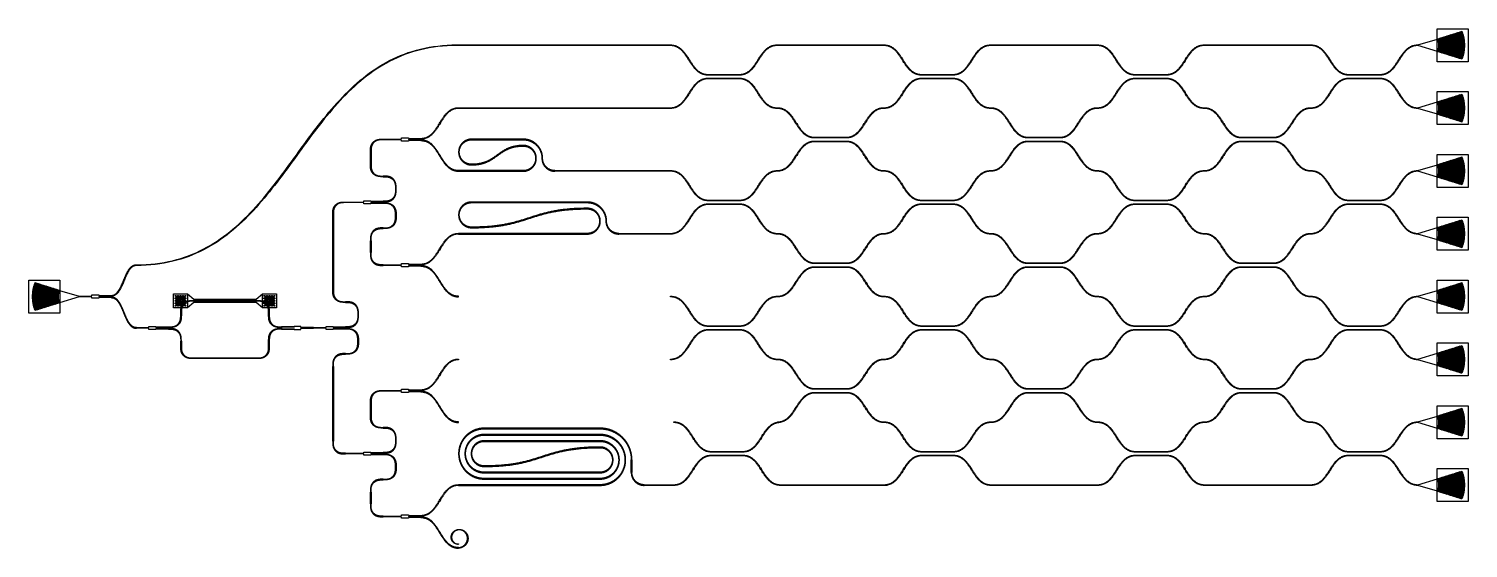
# Model space of a CAD drawing. Extents: x -40 to 1106, y -200 to 213.
import ezdxf

# ---------------------------------------------------------------- set-up
doc = ezdxf.new("R2010")
doc.units = 0
for name, color, linetype in [('L1D0', 1, 'CONTINUOUS'), ('L2D0', 7, 'CONTINUOUS'), ('L43D0', 6, 'CONTINUOUS'), ('L44D0', 5, 'CONTINUOUS'), ('L45D0', 3, 'CONTINUOUS'), ('L47D0', 2, 'CONTINUOUS'), ('L49D0', 4, 'CONTINUOUS')]:
    doc.layers.add(name, color=color, linetype=linetype)

# ---------------------------------------------------------------- blocks, each defined once
blk = doc.blocks.new('mmi1x2_gdsfactorypcomponentspmmispmmi1x2_WNone_WT1_LT10_1f097353')
at = {"layer": 'L1D0'}
blk.add_lwpolyline([(0, -1.25), (0, -0.5), (-10, -0.25), (-10, 0.25), (0, 0.5), (0, 1.25), (5.5, 1.25), (5.5, 1.125), (15.5, 0.875), (15.5, 0.375), (5.5, 0.125), (5.5, -0.125), (15.5, -0.375), (15.5, -0.875), (5.5, -1.125), (5.5, -1.25)], close=True, dxfattribs=at)
blk = doc.blocks.new('bend_euler_gdsfactorypcomponentspbendspbend_euler_RNone_387600b2')
at = {"layer": 'L1D0'}
blk.add_lwpolyline([(0, -0.25), (0, 0.25), (0.415, 0.25), (0.554, 0.251), (0.692, 0.251), (0.83, 0.252), (0.967, 0.254), (1.243, 0.258), (1.38, 0.261), (1.517, 0.265), (1.655, 0.269), (1.792, 0.275), (1.928, 0.281), (2.065, 0.288), (2.202, 0.296), (2.338, 0.305), (2.474, 0.315), (2.746, 0.339), (2.881, 0.353), (3.016, 0.369), (3.151, 0.386), (3.285, 0.404), (3.42, 0.424), (3.553, 0.446), (3.687, 0.469), (3.82, 0.494), (3.952, 0.52), (4.084, 0.549), (4.216, 0.58), (4.346, 0.612), (4.477, 0.647), (4.606, 0.683), (4.735, 0.722), (4.863, 0.763), (4.99, 0.806), (5.116, 0.851), (5.241, 0.899), (5.365, 0.949), (5.488, 1.001), (5.61, 1.056), (5.731, 1.113), (5.851, 1.173), (5.969, 1.235), (6.087, 1.299), (6.203, 1.365), (6.317, 1.434), (6.431, 1.505), (6.543, 1.578), (6.653, 1.654), (6.762, 1.731), (6.869, 1.811), (6.975, 1.893), (7.079, 1.976), (7.182, 2.062), (7.283, 2.15), (7.382, 2.24), (7.479, 2.332), (7.575, 2.425), (7.668, 2.521), (7.76, 2.618), (7.85, 2.717), (7.938, 2.818), (8.024, 2.921), (8.107, 3.025), (8.189, 3.131), (8.269, 3.238), (8.346, 3.347), (8.422, 3.457), (8.495, 3.569), (8.566, 3.683), (8.635, 3.797), (8.701, 3.913), (8.765, 4.031), (8.827, 4.149), (8.887, 4.269), (8.944, 4.39), (8.999, 4.512), (9.051, 4.635), (9.101, 4.759), (9.149, 4.884), (9.194, 5.01), (9.237, 5.137), (9.278, 5.265), (9.317, 5.394), (9.353, 5.523), (9.388, 5.654), (9.42, 5.784), (9.451, 5.916), (9.48, 6.048), (9.506, 6.18), (9.531, 6.313), (9.554, 6.447), (9.576, 6.58), (9.596, 6.715), (9.614, 6.849), (9.631, 6.984), (9.647, 7.119), (9.661, 7.254), (9.685, 7.526), (9.695, 7.662), (9.704, 7.798), (9.712, 7.935), (9.719, 8.072), (9.725, 8.208), (9.731, 8.345), (9.735, 8.483), (9.739, 8.62), (9.742, 8.757), (9.746, 9.033), (9.748, 9.17), (9.749, 9.308), (9.749, 9.446), (9.75, 9.585), (9.75, 10), (10.25, 10), (10.25, 9.584), (10.249, 9.444), (10.249, 9.305), (10.248, 9.166), (10.246, 9.027), (10.242, 8.747), (10.239, 8.608), (10.235, 8.468), (10.225, 8.188), (10.219, 8.047), (10.203, 7.767), (10.194, 7.627), (10.183, 7.486), (10.171, 7.346), (10.158, 7.205), (10.144, 7.065), (10.128, 6.925), (10.11, 6.784), (10.091, 6.644), (10.07, 6.504), (10.048, 6.364), (10.023, 6.224), (9.997, 6.085), (9.969, 5.945), (9.939, 5.806), (9.907, 5.668), (9.872, 5.529), (9.836, 5.391), (9.797, 5.254), (9.756, 5.117), (9.712, 4.981), (9.666, 4.845), (9.618, 4.711), (9.567, 4.577), (9.513, 4.444), (9.457, 4.312), (9.398, 4.181), (9.337, 4.051), (9.273, 3.922), (9.206, 3.795), (9.137, 3.669), (9.066, 3.545), (8.992, 3.421), (8.916, 3.3), (8.837, 3.18), (8.756, 3.061), (8.673, 2.944), (8.588, 2.829), (8.5, 2.715), (8.41, 2.603), (8.318, 2.493), (8.224, 2.385), (8.127, 2.279), (8.029, 2.174), (7.928, 2.072), (7.826, 1.971), (7.721, 1.873), (7.615, 1.776), (7.507, 1.682), (7.397, 1.59), (7.285, 1.5), (7.171, 1.412), (7.056, 1.327), (6.939, 1.244), (6.82, 1.163), (6.7, 1.084), (6.579, 1.008), (6.455, 0.934), (6.331, 0.863), (6.205, 0.794), (6.078, 0.727), (5.949, 0.663), (5.819, 0.602), (5.688, 0.543), (5.556, 0.487), (5.423, 0.433), (5.289, 0.382), (5.155, 0.334), (5.019, 0.288), (4.883, 0.244), (4.746, 0.203), (4.609, 0.164), (4.471, 0.128), (4.332, 0.093), (4.194, 0.061), (4.055, 0.031), (3.915, 0.003), (3.776, -0.023), (3.636, -0.048), (3.496, -0.07), (3.356, -0.091), (3.216, -0.11), (3.075, -0.128), (2.935, -0.144), (2.795, -0.158), (2.654, -0.171), (2.514, -0.183), (2.373, -0.194), (2.233, -0.203), (1.953, -0.219), (1.812, -0.225), (1.532, -0.235), (1.392, -0.239), (1.253, -0.242), (0.973, -0.246), (0.834, -0.248), (0.695, -0.249), (0.556, -0.249), (0.416, -0.25)], close=True, dxfattribs=at)
blk = doc.blocks.new('straight_gdsfactorypcomponentspwaveguidespstraight_L1_N_572483$1')
at = {"layer": 'L1D0'}
blk.add_lwpolyline([(0, -0.25), (0, 0.25), (1, 0.25), (1, -0.25)], close=True, dxfattribs=at)
blk = doc.blocks.new('straight_gdsfactorypcomponentspwaveguidespstraight_L3p5_6ca4628f')
at = {"layer": 'L1D0'}
blk.add_lwpolyline([(0, -0.25), (0, 0.25), (3.5, 0.25), (3.5, -0.25)], close=True, dxfattribs=at)
blk = doc.blocks.new('straight_heater_metal_undercut_gdsfactorypcomponentspwa_c4f470c9')
at = {"layer": 'L1D0'}
blk.add_lwpolyline([(0, -0.25), (0, 0.25), (50, 0.25), (50, -0.25)], close=True, dxfattribs=at)
at = {"layer": 'L43D0'}
for points in [[(-14.75, 3.65), (-14.75, 4.35), (-14.05, 4.35), (-14.05, 3.65)], [(-14.75, 1.65), (-14.75, 2.35), (-14.05, 2.35), (-14.05, 1.65)], [(-14.75, -0.35), (-14.75, 0.35), (-14.05, 0.35), (-14.05, -0.35)], [(-12.75, 3.65), (-12.75, 4.35), (-12.05, 4.35), (-12.05, 3.65)], [(-12.75, 1.65), (-12.75, 2.35), (-12.05, 2.35), (-12.05, 1.65)], [(-12.75, -0.35), (-12.75, 0.35), (-12.05, 0.35), (-12.05, -0.35)], [(-10.75, 3.65), (-10.75, 4.35), (-10.05, 4.35), (-10.05, 3.65)], [(-10.75, 1.65), (-10.75, 2.35), (-10.05, 2.35), (-10.05, 1.65)], [(-10.75, -0.35), (-10.75, 0.35), (-10.05, 0.35), (-10.05, -0.35)], [(-8.75, 3.65), (-8.75, 4.35), (-8.05, 4.35), (-8.05, 3.65)], [(-8.75, 1.65), (-8.75, 2.35), (-8.05, 2.35), (-8.05, 1.65)], [(-8.75, -0.35), (-8.75, 0.35), (-8.05, 0.35), (-8.05, -0.35)], [(-6.75, 3.65), (-6.75, 4.35), (-6.05, 4.35), (-6.05, 3.65)], [(-6.75, 1.65), (-6.75, 2.35), (-6.05, 2.35), (-6.05, 1.65)], [(-6.75, -0.35), (-6.75, 0.35), (-6.05, 0.35), (-6.05, -0.35)], [(56.05, 3.65), (56.05, 4.35), (56.75, 4.35), (56.75, 3.65)], [(56.05, 1.65), (56.05, 2.35), (56.75, 2.35), (56.75, 1.65)], [(56.05, -0.35), (56.05, 0.35), (56.75, 0.35), (56.75, -0.35)], [(58.05, 3.65), (58.05, 4.35), (58.75, 4.35), (58.75, 3.65)], [(58.05, 1.65), (58.05, 2.35), (58.75, 2.35), (58.75, 1.65)], [(58.05, -0.35), (58.05, 0.35), (58.75, 0.35), (58.75, -0.35)], [(60.05, 3.65), (60.05, 4.35), (60.75, 4.35), (60.75, 3.65)], [(60.05, 1.65), (60.05, 2.35), (60.75, 2.35), (60.75, 1.65)], [(60.05, -0.35), (60.05, 0.35), (60.75, 0.35), (60.75, -0.35)], [(62.05, 3.65), (62.05, 4.35), (62.75, 4.35), (62.75, 3.65)], [(62.05, 1.65), (62.05, 2.35), (62.75, 2.35), (62.75, 1.65)], [(62.05, -0.35), (62.05, 0.35), (62.75, 0.35), (62.75, -0.35)], [(64.05, 3.65), (64.05, 4.35), (64.75, 4.35), (64.75, 3.65)], [(64.05, 1.65), (64.05, 2.35), (64.75, 2.35), (64.75, 1.65)], [(64.05, -0.35), (64.05, 0.35), (64.75, 0.35), (64.75, -0.35)], [(-14.75, -2.35), (-14.75, -1.65), (-14.05, -1.65), (-14.05, -2.35)], [(-14.75, -4.35), (-14.75, -3.65), (-14.05, -3.65), (-14.05, -4.35)], [(-12.75, -2.35), (-12.75, -1.65), (-12.05, -1.65), (-12.05, -2.35)], [(-12.75, -4.35), (-12.75, -3.65), (-12.05, -3.65), (-12.05, -4.35)], [(-10.75, -2.35), (-10.75, -1.65), (-10.05, -1.65), (-10.05, -2.35)], [(-10.75, -4.35), (-10.75, -3.65), (-10.05, -3.65), (-10.05, -4.35)], [(-8.75, -2.35), (-8.75, -1.65), (-8.05, -1.65), (-8.05, -2.35)], [(-8.75, -4.35), (-8.75, -3.65), (-8.05, -3.65), (-8.05, -4.35)], [(-6.75, -2.35), (-6.75, -1.65), (-6.05, -1.65), (-6.05, -2.35)], [(-6.75, -4.35), (-6.75, -3.65), (-6.05, -3.65), (-6.05, -4.35)], [(56.05, -2.35), (56.05, -1.65), (56.75, -1.65), (56.75, -2.35)], [(56.05, -4.35), (56.05, -3.65), (56.75, -3.65), (56.75, -4.35)], [(58.05, -2.35), (58.05, -1.65), (58.75, -1.65), (58.75, -2.35)], [(58.05, -4.35), (58.05, -3.65), (58.75, -3.65), (58.75, -4.35)], [(60.05, -2.35), (60.05, -1.65), (60.75, -1.65), (60.75, -2.35)], [(60.05, -4.35), (60.05, -3.65), (60.75, -3.65), (60.75, -4.35)], [(62.05, -2.35), (62.05, -1.65), (62.75, -1.65), (62.75, -2.35)], [(62.05, -4.35), (62.05, -3.65), (62.75, -3.65), (62.75, -4.35)], [(64.05, -2.35), (64.05, -1.65), (64.75, -1.65), (64.75, -2.35)], [(64.05, -4.35), (64.05, -3.65), (64.75, -3.65), (64.75, -4.35)]]:
    blk.add_lwpolyline(points, close=True, dxfattribs=at)
at = {"layer": 'L44D0'}
for points in [[(-13.75, 2.65), (-13.75, 3.35), (-13.05, 3.35), (-13.05, 2.65)], [(-13.75, 0.65), (-13.75, 1.35), (-13.05, 1.35), (-13.05, 0.65)], [(-11.75, 2.65), (-11.75, 3.35), (-11.05, 3.35), (-11.05, 2.65)], [(-11.75, 0.65), (-11.75, 1.35), (-11.05, 1.35), (-11.05, 0.65)], [(-9.75, 2.65), (-9.75, 3.35), (-9.05, 3.35), (-9.05, 2.65)], [(-9.75, 0.65), (-9.75, 1.35), (-9.05, 1.35), (-9.05, 0.65)], [(-7.75, 2.65), (-7.75, 3.35), (-7.05, 3.35), (-7.05, 2.65)], [(-7.75, 0.65), (-7.75, 1.35), (-7.05, 1.35), (-7.05, 0.65)], [(57.05, 2.65), (57.05, 3.35), (57.75, 3.35), (57.75, 2.65)], [(57.05, 0.65), (57.05, 1.35), (57.75, 1.35), (57.75, 0.65)], [(59.05, 2.65), (59.05, 3.35), (59.75, 3.35), (59.75, 2.65)], [(59.05, 0.65), (59.05, 1.35), (59.75, 1.35), (59.75, 0.65)], [(61.05, 2.65), (61.05, 3.35), (61.75, 3.35), (61.75, 2.65)], [(61.05, 0.65), (61.05, 1.35), (61.75, 1.35), (61.75, 0.65)], [(63.05, 2.65), (63.05, 3.35), (63.75, 3.35), (63.75, 2.65)], [(63.05, 0.65), (63.05, 1.35), (63.75, 1.35), (63.75, 0.65)], [(-13.75, -1.35), (-13.75, -0.65), (-13.05, -0.65), (-13.05, -1.35)], [(-13.75, -3.35), (-13.75, -2.65), (-13.05, -2.65), (-13.05, -3.35)], [(-11.75, -1.35), (-11.75, -0.65), (-11.05, -0.65), (-11.05, -1.35)], [(-11.75, -3.35), (-11.75, -2.65), (-11.05, -2.65), (-11.05, -3.35)], [(-9.75, -1.35), (-9.75, -0.65), (-9.05, -0.65), (-9.05, -1.35)], [(-9.75, -3.35), (-9.75, -2.65), (-9.05, -2.65), (-9.05, -3.35)], [(-7.75, -1.35), (-7.75, -0.65), (-7.05, -0.65), (-7.05, -1.35)], [(-7.75, -3.35), (-7.75, -2.65), (-7.05, -2.65), (-7.05, -3.35)], [(57.05, -1.35), (57.05, -0.65), (57.75, -0.65), (57.75, -1.35)], [(57.05, -3.35), (57.05, -2.65), (57.75, -2.65), (57.75, -3.35)], [(59.05, -1.35), (59.05, -0.65), (59.75, -0.65), (59.75, -1.35)], [(59.05, -3.35), (59.05, -2.65), (59.75, -2.65), (59.75, -3.35)], [(61.05, -1.35), (61.05, -0.65), (61.75, -0.65), (61.75, -1.35)], [(61.05, -3.35), (61.05, -2.65), (61.75, -2.65), (61.75, -3.35)], [(63.05, -1.35), (63.05, -0.65), (63.75, -0.65), (63.75, -1.35)], [(63.05, -3.35), (63.05, -2.65), (63.75, -2.65), (63.75, -3.35)]]:
    blk.add_lwpolyline(points, close=True, dxfattribs=at)
at = {"layer": 'L45D0'}
for points in [[(-15.9, -5.5), (-15.9, 5.5), (-4.9, 5.5), (-4.9, -5.5)], [(54.9, -5.5), (54.9, 5.5), (65.9, 5.5), (65.9, -5.5)]]:
    blk.add_lwpolyline(points, close=True, dxfattribs=at)
at = {"layer": 'L47D0'}
blk.add_lwpolyline([(-15.9, -5.5), (-15.9, 5.5), (-4.9, 5.5), (0.1, 1.25), (49.9, 1.25), (54.9, 5.5), (65.9, 5.5), (65.9, -5.5), (54.9, -5.5), (49.9, -1.25), (0.1, -1.25), (-4.9, -5.5)], close=True, dxfattribs=at)
at = {"layer": 'L49D0'}
for points in [[(-15.9, -5.5), (-15.9, 5.5), (-4.9, 5.5), (-4.9, -5.5)], [(54.9, -5.5), (54.9, 5.5), (65.9, 5.5), (65.9, -5.5)]]:
    blk.add_lwpolyline(points, close=True, dxfattribs=at)
blk = doc.blocks.new('straight_gdsfactorypcomponentspwaveguidespstraight_L50__26496ac8')
at = {"layer": 'L1D0'}
blk.add_lwpolyline([(0, -0.25), (0, 0.25), (50, 0.25), (50, -0.25)], close=True, dxfattribs=at)
blk = doc.blocks.new('mzi_gdsfactorypcomponentspmzispmzi_DL5_LY1_LX50_Bbend_e_686ed036')
for name, p in [('straight_heater_metal_undercut_gdsfactorypcomponentspwa_c4f470c9', (35.5, 21.625)), ('mmi1x2_gdsfactorypcomponentspmmispmmi1x2_WNone_WT1_LT10_1f097353', (0, 0)), ('bend_euler_gdsfactorypcomponentspbendspbend_euler_RNone_387600b2', (15.5, 0.625)), ('bend_euler_gdsfactorypcomponentspbendspbend_euler_RNone_387600b2', (85.5, -24.125)), ('straight_gdsfactorypcomponentspwaveguidespstraight_L50__26496ac8', (35.5, -24.125))]:
    blk.add_blockref(name, p)
for name, p, rotation in [('bend_euler_gdsfactorypcomponentspbendspbend_euler_RNone_387600b2', (35.5, 21.625), 180), ('straight_gdsfactorypcomponentspwaveguidespstraight_L1_N_572483$1', (25.5, 10.625), 90), ('bend_euler_gdsfactorypcomponentspbendspbend_euler_RNone_387600b2', (95.5, 11.625), 90), ('straight_gdsfactorypcomponentspwaveguidespstraight_L1_N_572483$1', (95.5, 10.625), 90), ('bend_euler_gdsfactorypcomponentspbendspbend_euler_RNone_387600b2', (95.5, 10.625), 270), ('straight_gdsfactorypcomponentspwaveguidespstraight_L3p5_6ca4628f', (25.5, -10.625), 270), ('bend_euler_gdsfactorypcomponentspbendspbend_euler_RNone_387600b2', (105.5, -0.625), 180), ('straight_gdsfactorypcomponentspwaveguidespstraight_L3p5_6ca4628f', (95.5, -14.125), 90), ('bend_euler_gdsfactorypcomponentspbendspbend_euler_RNone_387600b2', (25.5, -14.125), 270)]:
    blk.add_blockref(name, p, dxfattribs=dict(rotation=rotation))
at = {"yscale": -1, "rotation": 180}
blk.add_blockref('mmi1x2_gdsfactorypcomponentspmmispmmi1x2_WNone_WT1_LT10_1f097353', (121, 0), dxfattribs=at)
at = {"yscale": -1}
blk.add_blockref('bend_euler_gdsfactorypcomponentspbendspbend_euler_RNone_387600b2', (15.5, -0.625), dxfattribs=at)
blk = doc.blocks.new('grating_coupler_elliptical_gdsfactorypcomponentspgratin_2f9b04be')
at = {"layer": 'L1D0'}
for points in [[(15.723, -4.924), (0, -0.25), (0, 0.25), (15.723, 4.924), (15.808, 4.688), (15.888, 4.449), (15.965, 4.21), (16.037, 3.969), (16.104, 3.726), (16.168, 3.483), (16.227, 3.239), (16.282, 2.994), (16.333, 2.747), (16.379, 2.5), (16.421, 2.252), (16.458, 2.004), (16.492, 1.755), (16.52, 1.505), (16.545, 1.255), (16.565, 1.004), (16.58, 0.754), (16.591, 0.502), (16.598, 0.251), (16.6, 0), (16.598, -0.251), (16.591, -0.502), (16.58, -0.754), (16.565, -1.004), (16.545, -1.255), (16.52, -1.505), (16.492, -1.755), (16.458, -2.004), (16.421, -2.252), (16.379, -2.5), (16.333, -2.747), (16.282, -2.994), (16.227, -3.239), (16.168, -3.483), (16.104, -3.726), (16.037, -3.969), (15.965, -4.21), (15.888, -4.449), (15.808, -4.688)], [(16.171, -5.185), (16.049, -5.019), (16.136, -4.776), (16.218, -4.534), (16.295, -4.289), (16.369, -4.044), (16.438, -3.797), (16.503, -3.549), (16.563, -3.3), (16.619, -3.05), (16.671, -2.799), (16.718, -2.548), (16.761, -2.295), (16.799, -2.042), (16.833, -1.788), (16.861, -1.534), (16.886, -1.279), (16.907, -1.023), (16.923, -0.768), (16.934, -0.512), (16.941, -0.256), (16.943, 0), (16.941, 0.256), (16.934, 0.512), (16.923, 0.768), (16.907, 1.023), (16.886, 1.279), (16.861, 1.534), (16.833, 1.788), (16.799, 2.042), (16.761, 2.295), (16.718, 2.548), (16.671, 2.799), (16.619, 3.05), (16.563, 3.3), (16.503, 3.549), (16.438, 3.797), (16.369, 4.044), (16.295, 4.289), (16.218, 4.534), (16.136, 4.776), (16.049, 5.019), (16.171, 5.185), (16.371, 5.135), (16.46, 4.89), (16.544, 4.64), (16.623, 4.391), (16.699, 4.14), (16.77, 3.887), (16.835, 3.633), (16.897, 3.378), (16.955, 3.122), (17.007, 2.865), (17.056, 2.608), (17.099, 2.349), (17.139, 2.09), (17.173, 1.83), (17.203, 1.57), (17.228, 1.309), (17.249, 1.047), (17.265, 0.786), (17.276, 0.524), (17.283, 0.262), (17.287, 0), (17.283, -0.262), (17.276, -0.524), (17.265, -0.786), (17.249, -1.047), (17.228, -1.309), (17.203, -1.57), (17.173, -1.83), (17.139, -2.09), (17.099, -2.349), (17.056, -2.608), (17.007, -2.865), (16.955, -3.122), (16.897, -3.378), (16.835, -3.633), (16.77, -3.887), (16.699, -4.14), (16.623, -4.391), (16.544, -4.64), (16.46, -4.89), (16.371, -5.135)], [(16.821, -5.389), (16.699, -5.223), (16.789, -4.971), (16.874, -4.718), (16.955, -4.463), (17.031, -4.208), (17.103, -3.951), (17.171, -3.693), (17.234, -3.434), (17.292, -3.174), (17.346, -2.913), (17.395, -2.651), (17.44, -2.388), (17.479, -2.125), (17.514, -1.861), (17.544, -1.596), (17.57, -1.331), (17.592, -1.065), (17.608, -0.799), (17.62, -0.533), (17.627, -0.266), (17.629, 0), (17.627, 0.266), (17.62, 0.533), (17.608, 0.799), (17.592, 1.065), (17.57, 1.331), (17.544, 1.596), (17.514, 1.861), (17.479, 2.125), (17.44, 2.388), (17.395, 2.651), (17.346, 2.913), (17.292, 3.174), (17.234, 3.434), (17.171, 3.693), (17.103, 3.951), (17.031, 4.208), (16.955, 4.463), (16.874, 4.718), (16.789, 4.971), (16.699, 5.223), (16.821, 5.389), (17.021, 5.339), (17.113, 5.083), (17.2, 4.824), (17.283, 4.565), (17.361, 4.304), (17.435, 4.041), (17.503, 3.777), (17.568, 3.512), (17.628, 3.246), (17.682, 2.979), (17.733, 2.711), (17.778, 2.442), (17.819, 2.173), (17.854, 1.903), (17.886, 1.632), (17.912, 1.361), (17.934, 1.089), (17.95, 0.817), (17.962, 0.545), (17.969, 0.272), (17.973, 0), (17.969, -0.272), (17.962, -0.545), (17.95, -0.817), (17.934, -1.089), (17.912, -1.361), (17.886, -1.632), (17.854, -1.903), (17.819, -2.173), (17.778, -2.442), (17.733, -2.711), (17.682, -2.979), (17.628, -3.246), (17.568, -3.512), (17.503, -3.777), (17.435, -4.041), (17.361, -4.304), (17.283, -4.565), (17.2, -4.824), (17.113, -5.083), (17.021, -5.339)], [(17.472, -5.592), (17.348, -5.426), (17.442, -5.164), (17.531, -4.901), (17.615, -4.637), (17.694, -4.372), (17.769, -4.105), (17.839, -3.837), (17.904, -3.568), (17.965, -3.298), (18.021, -3.026), (18.071, -2.754), (18.118, -2.481), (18.159, -2.208), (18.196, -1.933), (18.227, -1.658), (18.254, -1.382), (18.276, -1.106), (18.293, -0.83), (18.306, -0.554), (18.313, -0.277), (18.315, 0), (18.313, 0.277), (18.306, 0.554), (18.293, 0.83), (18.276, 1.106), (18.254, 1.382), (18.227, 1.658), (18.196, 1.933), (18.159, 2.208), (18.118, 2.481), (18.071, 2.754), (18.021, 3.026), (17.965, 3.298), (17.904, 3.568), (17.839, 3.837), (17.769, 4.105), (17.694, 4.372), (17.615, 4.637), (17.531, 4.901), (17.442, 5.164), (17.348, 5.426), (17.472, 5.592), (17.672, 5.542), (17.766, 5.276), (17.857, 5.009), (17.943, 4.739), (18.024, 4.468), (18.101, 4.195), (18.171, 3.921), (18.238, 3.646), (18.301, 3.37), (18.357, 3.092), (18.409, 2.814), (18.456, 2.535), (18.499, 2.256), (18.536, 1.975), (18.569, 1.694), (18.596, 1.412), (18.618, 1.13), (18.635, 0.848), (18.648, 0.566), (18.655, 0.283), (18.659, 0), (18.655, -0.283), (18.648, -0.566), (18.635, -0.848), (18.618, -1.13), (18.596, -1.412), (18.569, -1.694), (18.536, -1.975), (18.499, -2.256), (18.456, -2.535), (18.409, -2.814), (18.357, -3.092), (18.301, -3.37), (18.238, -3.646), (18.171, -3.921), (18.101, -4.195), (18.024, -4.468), (17.943, -4.739), (17.857, -5.009), (17.766, -5.276), (17.672, -5.542)], [(18.122, -5.796), (17.998, -5.631), (18.095, -5.358), (18.187, -5.085), (18.275, -4.811), (18.357, -4.536), (18.434, -4.259), (18.508, -3.981), (18.575, -3.702), (18.637, -3.421), (18.696, -3.14), (18.748, -2.858), (18.797, -2.574), (18.839, -2.29), (18.877, -2.006), (18.909, -1.72), (18.938, -1.434), (18.961, -1.148), (18.978, -0.861), (18.991, -0.574), (18.999, -0.287), (19.001, 0), (18.999, 0.287), (18.991, 0.574), (18.978, 0.861), (18.961, 1.148), (18.938, 1.434), (18.909, 1.72), (18.877, 2.006), (18.839, 2.29), (18.797, 2.574), (18.748, 2.858), (18.696, 3.14), (18.637, 3.421), (18.575, 3.702), (18.508, 3.981), (18.434, 4.259), (18.357, 4.536), (18.275, 4.811), (18.187, 5.085), (18.095, 5.358), (17.998, 5.631), (18.122, 5.796), (18.322, 5.745), (18.419, 5.47), (18.513, 5.193), (18.603, 4.913), (18.687, 4.632), (18.766, 4.349), (18.84, 4.065), (18.909, 3.78), (18.973, 3.493), (19.032, 3.206), (19.086, 2.918), (19.135, 2.628), (19.179, 2.338), (19.217, 2.048), (19.251, 1.756), (19.28, 1.464), (19.303, 1.172), (19.32, 0.879), (19.333, 0.586), (19.341, 0.293), (19.345, 0), (19.341, -0.293), (19.333, -0.586), (19.32, -0.879), (19.303, -1.172), (19.28, -1.464), (19.251, -1.756), (19.217, -2.048), (19.179, -2.338), (19.135, -2.628), (19.086, -2.918), (19.032, -3.206), (18.973, -3.493), (18.909, -3.78), (18.84, -4.065), (18.766, -4.349), (18.687, -4.632), (18.603, -4.913), (18.513, -5.193), (18.419, -5.47), (18.322, -5.745)], [(18.77, -5.999), (18.648, -5.833), (18.749, -5.552), (18.844, -5.27), (18.934, -4.985), (19.02, -4.7), (19.1, -4.413), (19.176, -4.125), (19.246, -3.836), (19.31, -3.545), (19.371, -3.254), (19.425, -2.961), (19.475, -2.667), (19.519, -2.373), (19.559, -2.078), (19.592, -1.782), (19.621, -1.486), (19.645, -1.19), (19.664, -0.892), (19.677, -0.595), (19.685, -0.298), (19.687, 0), (19.685, 0.298), (19.677, 0.595), (19.664, 0.892), (19.645, 1.19), (19.621, 1.486), (19.592, 1.782), (19.559, 2.078), (19.519, 2.373), (19.475, 2.667), (19.425, 2.961), (19.371, 3.254), (19.31, 3.545), (19.246, 3.836), (19.176, 4.125), (19.1, 4.413), (19.02, 4.7), (18.934, 4.985), (18.844, 5.27), (18.749, 5.552), (18.648, 5.833), (18.77, 5.999), (18.97, 5.949), (19.073, 5.664), (19.17, 5.376), (19.262, 5.087), (19.35, 4.796), (19.432, 4.503), (19.508, 4.209), (19.58, 3.914), (19.646, 3.617), (19.707, 3.32), (19.763, 3.021), (19.813, 2.721), (19.859, 2.421), (19.899, 2.12), (19.934, 1.818), (19.963, 1.516), (19.987, 1.214), (20.006, 0.91), (20.019, 0.607), (20.027, 0.304), (20.031, 0), (20.027, -0.304), (20.019, -0.607), (20.006, -0.91), (19.987, -1.214), (19.963, -1.516), (19.934, -1.818), (19.899, -2.12), (19.859, -2.421), (19.813, -2.721), (19.763, -3.021), (19.707, -3.32), (19.646, -3.617), (19.58, -3.914), (19.508, -4.209), (19.432, -4.503), (19.35, -4.796), (19.262, -5.087), (19.17, -5.376), (19.073, -5.664), (18.97, -5.949)], [(19.421, -6.203), (19.297, -6.037), (19.402, -5.745), (19.501, -5.453), (19.594, -5.16), (19.682, -4.864), (19.765, -4.567), (19.844, -4.269), (19.916, -3.969), (19.983, -3.669), (20.046, -3.367), (20.102, -3.064), (20.154, -2.761), (20.199, -2.456), (20.24, -2.151), (20.275, -1.845), (20.305, -1.538), (20.33, -1.231), (20.349, -0.924), (20.363, -0.616), (20.371, -0.308), (20.373, 0), (20.371, 0.308), (20.363, 0.616), (20.349, 0.924), (20.33, 1.231), (20.305, 1.538), (20.275, 1.845), (20.24, 2.151), (20.199, 2.456), (20.154, 2.761), (20.102, 3.064), (20.046, 3.367), (19.983, 3.669), (19.916, 3.969), (19.844, 4.269), (19.765, 4.567), (19.682, 4.864), (19.594, 5.16), (19.501, 5.453), (19.402, 5.745), (19.297, 6.037), (19.421, 6.203), (19.621, 6.153), (19.726, 5.857), (19.827, 5.559), (19.922, 5.26), (20.012, 4.96), (20.097, 4.657), (20.176, 4.353), (20.25, 4.047), (20.319, 3.741), (20.382, 3.433), (20.44, 3.124), (20.492, 2.815), (20.539, 2.504), (20.58, 2.193), (20.617, 1.881), (20.647, 1.568), (20.672, 1.255), (20.691, 0.942), (20.705, 0.628), (20.713, 0.314), (20.717, 0), (20.713, -0.314), (20.705, -0.628), (20.691, -0.942), (20.672, -1.255), (20.647, -1.568), (20.617, -1.881), (20.58, -2.193), (20.539, -2.504), (20.492, -2.815), (20.44, -3.124), (20.382, -3.433), (20.319, -3.741), (20.25, -4.047), (20.176, -4.353), (20.097, -4.657), (20.012, -4.96), (19.922, -5.26), (19.827, -5.559), (19.726, -5.857), (19.621, -6.153)], [(20.071, -6.406), (19.947, -6.24), (20.055, -5.939), (20.157, -5.636), (20.254, -5.333), (20.345, -5.028), (20.431, -4.721), (20.512, -4.413), (20.587, -4.103), (20.656, -3.793), (20.721, -3.481), (20.779, -3.168), (20.833, -2.854), (20.879, -2.539), (20.922, -2.223), (20.958, -1.907), (20.989, -1.59), (21.014, -1.273), (21.034, -0.955), (21.048, -0.637), (21.057, -0.318), (21.059, 0), (21.057, 0.318), (21.048, 0.637), (21.034, 0.955), (21.014, 1.273), (20.989, 1.59), (20.958, 1.907), (20.922, 2.223), (20.879, 2.539), (20.833, 2.854), (20.779, 3.168), (20.721, 3.481), (20.656, 3.793), (20.587, 4.103), (20.512, 4.413), (20.431, 4.721), (20.345, 5.028), (20.254, 5.333), (20.157, 5.636), (20.055, 5.939), (19.947, 6.24), (20.071, 6.406), (20.271, 6.356), (20.379, 6.051), (20.483, 5.744), (20.582, 5.435), (20.675, 5.124), (20.763, 4.811), (20.844, 4.497), (20.921, 4.181), (20.992, 3.865), (21.057, 3.547), (21.117, 3.228), (21.171, 2.908), (21.219, 2.587), (21.262, 2.265), (21.3, 1.943), (21.331, 1.62), (21.356, 1.297), (21.376, 0.973), (21.39, 0.649), (21.399, 0.324), (21.403, 0), (21.399, -0.324), (21.39, -0.649), (21.376, -0.973), (21.356, -1.297), (21.331, -1.62), (21.3, -1.943), (21.262, -2.265), (21.219, -2.587), (21.171, -2.908), (21.117, -3.228), (21.057, -3.547), (20.992, -3.865), (20.921, -4.181), (20.844, -4.497), (20.763, -4.811), (20.675, -5.124), (20.582, -5.435), (20.483, -5.744), (20.379, -6.051), (20.271, -6.356)], [(20.721, -6.61), (20.597, -6.445), (20.708, -6.133), (20.814, -5.82), (20.914, -5.507), (21.008, -5.192), (21.096, -4.875), (21.18, -4.557), (21.257, -4.237), (21.329, -3.916), (21.396, -3.594), (21.456, -3.271), (21.511, -2.947), (21.56, -2.622), (21.603, -2.296), (21.64, -1.969), (21.672, -1.642), (21.699, -1.314), (21.719, -0.986), (21.734, -0.657), (21.743, -0.329), (21.745, 0), (21.743, 0.329), (21.734, 0.657), (21.719, 0.986), (21.699, 1.314), (21.672, 1.642), (21.64, 1.969), (21.603, 2.296), (21.56, 2.622), (21.511, 2.947), (21.456, 3.271), (21.396, 3.594), (21.329, 3.916), (21.257, 4.237), (21.18, 4.557), (21.096, 4.875), (21.008, 5.192), (20.914, 5.507), (20.814, 5.82), (20.708, 6.133), (20.597, 6.445), (20.721, 6.61), (20.921, 6.559), (21.032, 6.245), (21.14, 5.928), (21.242, 5.609), (21.338, 5.288), (21.428, 4.965), (21.512, 4.641), (21.591, 4.315), (21.665, 3.988), (21.732, 3.66), (21.794, 3.331), (21.849, 3.001), (21.9, 2.67), (21.943, 2.338), (21.982, 2.005), (22.014, 1.672), (22.041, 1.338), (22.061, 1.004), (22.076, 0.669), (22.085, 0.335), (22.089, 0), (22.085, -0.335), (22.076, -0.669), (22.061, -1.004), (22.041, -1.338), (22.014, -1.672), (21.982, -2.005), (21.943, -2.338), (21.9, -2.67), (21.849, -3.001), (21.794, -3.331), (21.732, -3.66), (21.665, -3.988), (21.591, -4.315), (21.512, -4.641), (21.428, -4.965), (21.338, -5.288), (21.242, -5.609), (21.14, -5.928), (21.032, -6.245), (20.921, -6.559)], [(21.369, -6.813), (21.247, -6.647), (21.362, -6.327), (21.47, -6.005), (21.573, -5.681), (21.67, -5.356), (21.762, -5.029), (21.848, -4.701), (21.928, -4.371), (22.002, -4.04), (22.071, -3.708), (22.133, -3.374), (22.19, -3.04), (22.24, -2.704), (22.285, -2.368), (22.323, -2.031), (22.356, -1.694), (22.383, -1.356), (22.404, -1.017), (22.419, -0.678), (22.428, -0.339), (22.431, 0), (22.428, 0.339), (22.419, 0.678), (22.404, 1.017), (22.383, 1.356), (22.356, 1.694), (22.323, 2.031), (22.285, 2.368), (22.24, 2.704), (22.19, 3.04), (22.133, 3.374), (22.071, 3.708), (22.002, 4.04), (21.928, 4.371), (21.848, 4.701), (21.762, 5.029), (21.67, 5.356), (21.573, 5.681), (21.47, 6.005), (21.362, 6.327), (21.247, 6.647), (21.369, 6.813), (21.569, 6.763), (21.686, 6.439), (21.796, 6.111), (21.901, 5.783), (22, 5.452), (22.094, 5.119), (22.18, 4.785), (22.262, 4.449), (22.338, 4.112), (22.407, 3.774), (22.471, 3.434), (22.528, 3.094), (22.58, 2.752), (22.625, 2.41), (22.665, 2.067), (22.698, 1.724), (22.725, 1.38), (22.746, 1.035), (22.761, 0.69), (22.77, 0.345), (22.775, 0), (22.77, -0.345), (22.761, -0.69), (22.746, -1.035), (22.725, -1.38), (22.698, -1.724), (22.665, -2.067), (22.625, -2.41), (22.58, -2.752), (22.528, -3.094), (22.471, -3.434), (22.407, -3.774), (22.338, -4.112), (22.262, -4.449), (22.18, -4.785), (22.094, -5.119), (22, -5.452), (21.901, -5.783), (21.796, -6.111), (21.686, -6.439), (21.569, -6.763)], [(22.02, -7.017), (21.897, -6.851), (22.015, -6.52), (22.127, -6.188), (22.233, -5.855), (22.333, -5.52), (22.427, -5.183), (22.516, -4.845), (22.599, -4.505), (22.675, -4.164), (22.746, -3.821), (22.81, -3.478), (22.868, -3.133), (22.92, -2.787), (22.966, -2.441), (23.006, -2.093), (23.04, -1.745), (23.068, -1.397), (23.09, -1.048), (23.105, -0.699), (23.114, -0.35), (23.117, 0), (23.114, 0.35), (23.105, 0.699), (23.09, 1.048), (23.068, 1.397), (23.04, 1.745), (23.006, 2.093), (22.966, 2.441), (22.92, 2.787), (22.868, 3.133), (22.81, 3.478), (22.746, 3.821), (22.675, 4.164), (22.599, 4.505), (22.516, 4.845), (22.427, 5.183), (22.333, 5.52), (22.233, 5.855), (22.127, 6.188), (22.015, 6.52), (21.897, 6.851), (22.02, 7.017), (22.219, 6.967), (22.339, 6.632), (22.453, 6.296), (22.561, 5.957), (22.663, 5.616), (22.759, 5.273), (22.848, 4.929), (22.933, 4.583), (23.011, 4.236), (23.082, 3.887), (23.148, 3.538), (23.206, 3.187), (23.26, 2.835), (23.306, 2.483), (23.348, 2.129), (23.382, 1.775), (23.41, 1.421), (23.432, 1.066), (23.447, 0.711), (23.456, 0.356), (23.461, 0), (23.456, -0.356), (23.447, -0.711), (23.432, -1.066), (23.41, -1.421), (23.382, -1.775), (23.348, -2.129), (23.306, -2.483), (23.26, -2.835), (23.206, -3.187), (23.148, -3.538), (23.082, -3.887), (23.011, -4.236), (22.933, -4.583), (22.848, -4.929), (22.759, -5.273), (22.663, -5.616), (22.561, -5.957), (22.453, -6.296), (22.339, -6.632), (22.219, -6.967)], [(22.67, -7.22), (22.546, -7.054), (22.668, -6.714), (22.783, -6.372), (22.893, -6.029), (22.996, -5.684), (23.093, -5.337), (23.185, -4.989), (23.269, -4.639), (23.348, -4.287), (23.421, -3.935), (23.486, -3.581), (23.547, -3.226), (23.6, -2.87), (23.648, -2.513), (23.688, -2.156), (23.724, -1.797), (23.752, -1.439), (23.775, -1.079), (23.791, -0.72), (23.8, -0.36), (23.803, 0), (23.8, 0.36), (23.791, 0.72), (23.775, 1.079), (23.752, 1.439), (23.724, 1.797), (23.688, 2.156), (23.648, 2.513), (23.6, 2.87), (23.547, 3.226), (23.486, 3.581), (23.421, 3.935), (23.348, 4.287), (23.269, 4.639), (23.185, 4.989), (23.093, 5.337), (22.996, 5.684), (22.893, 6.029), (22.783, 6.372), (22.668, 6.714), (22.546, 7.054), (22.67, 7.22), (22.87, 7.17), (22.992, 6.826), (23.109, 6.48), (23.221, 6.131), (23.326, 5.78), (23.425, 5.427), (23.517, 5.073), (23.603, 4.717), (23.684, 4.359), (23.757, 4.001), (23.824, 3.641), (23.885, 3.28), (23.94, 2.918), (23.988, 2.555), (24.03, 2.192), (24.066, 1.827), (24.094, 1.463), (24.117, 1.097), (24.133, 0.732), (24.142, 0.366), (24.147, 0), (24.142, -0.366), (24.133, -0.732), (24.117, -1.097), (24.094, -1.463), (24.066, -1.827), (24.03, -2.192), (23.988, -2.555), (23.94, -2.918), (23.885, -3.28), (23.824, -3.641), (23.757, -4.001), (23.684, -4.359), (23.603, -4.717), (23.517, -5.073), (23.425, -5.427), (23.326, -5.78), (23.221, -6.131), (23.109, -6.48), (22.992, -6.826), (22.87, -7.17)], [(23.32, -7.424), (23.196, -7.259), (23.321, -6.908), (23.44, -6.557), (23.552, -6.203), (23.659, -5.848), (23.758, -5.491), (23.853, -5.133), (23.94, -4.773), (24.02, -4.411), (24.096, -4.048), (24.163, -3.684), (24.226, -3.319), (24.28, -2.953), (24.329, -2.586), (24.371, -2.218), (24.407, -1.849), (24.437, -1.48), (24.46, -1.11), (24.476, -0.74), (24.486, -0.37), (24.489, 0), (24.486, 0.37), (24.476, 0.74), (24.46, 1.11), (24.437, 1.48), (24.407, 1.849), (24.371, 2.218), (24.329, 2.586), (24.28, 2.953), (24.226, 3.319), (24.163, 3.684), (24.096, 4.048), (24.02, 4.411), (23.94, 4.773), (23.853, 5.133), (23.758, 5.491), (23.659, 5.848), (23.552, 6.203), (23.44, 6.557), (23.321, 6.908), (23.196, 7.259), (23.32, 7.424), (23.52, 7.373), (23.645, 7.02), (23.766, 6.663), (23.88, 6.305), (23.989, 5.944), (24.09, 5.581), (24.185, 5.217), (24.274, 4.851), (24.356, 4.483), (24.432, 4.114), (24.501, 3.744), (24.564, 3.373), (24.62, 3.001), (24.669, 2.628), (24.713, 2.254), (24.749, 1.879), (24.779, 1.504), (24.802, 1.128), (24.818, 0.752), (24.828, 0.376), (24.833, 0), (24.828, -0.376), (24.818, -0.752), (24.802, -1.128), (24.779, -1.504), (24.749, -1.879), (24.713, -2.254), (24.669, -2.628), (24.62, -3.001), (24.564, -3.373), (24.501, -3.744), (24.432, -4.114), (24.356, -4.483), (24.274, -4.851), (24.185, -5.217), (24.09, -5.581), (23.989, -5.944), (23.88, -6.305), (23.766, -6.663), (23.645, -7.02), (23.52, -7.373)], [(23.968, -7.627), (23.846, -7.461), (23.975, -7.101), (24.097, -6.74), (24.212, -6.377), (24.321, -6.012), (24.424, -5.645), (24.521, -5.276), (24.61, -4.906), (24.693, -4.535), (24.771, -4.162), (24.84, -3.788), (24.904, -3.412), (24.96, -3.036), (25.011, -2.658), (25.054, -2.28), (25.091, -1.901), (25.121, -1.522), (25.145, -1.142), (25.162, -0.761), (25.172, -0.381), (25.175, 0), (25.172, 0.381), (25.162, 0.761), (25.145, 1.142), (25.121, 1.522), (25.091, 1.901), (25.054, 2.28), (25.011, 2.658), (24.96, 3.036), (24.904, 3.412), (24.84, 3.788), (24.771, 4.162), (24.693, 4.535), (24.61, 4.906), (24.521, 5.276), (24.424, 5.645), (24.321, 6.012), (24.212, 6.377), (24.097, 6.74), (23.975, 7.101), (23.846, 7.461), (23.968, 7.627), (24.168, 7.577), (24.299, 7.213), (24.423, 6.846), (24.54, 6.479), (24.651, 6.108), (24.756, 5.735), (24.853, 5.36), (24.944, 4.984), (25.029, 4.607), (25.107, 4.228), (25.178, 3.848), (25.242, 3.466), (25.3, 3.084), (25.351, 2.7), (25.396, 2.316), (25.433, 1.931), (25.463, 1.546), (25.487, 1.16), (25.504, 0.773), (25.514, 0.387), (25.519, 0), (25.514, -0.387), (25.504, -0.773), (25.487, -1.16), (25.463, -1.546), (25.433, -1.931), (25.396, -2.316), (25.351, -2.7), (25.3, -3.084), (25.242, -3.466), (25.178, -3.848), (25.107, -4.228), (25.029, -4.607), (24.944, -4.984), (24.853, -5.36), (24.756, -5.735), (24.651, -6.108), (24.54, -6.479), (24.423, -6.846), (24.299, -7.213), (24.168, -7.577)], [(24.619, -7.831), (24.496, -7.665), (24.628, -7.295), (24.753, -6.923), (24.872, -6.551), (24.984, -6.176), (25.089, -5.799), (25.189, -5.42), (25.281, -5.04), (25.366, -4.658), (25.445, -4.275), (25.517, -3.891), (25.583, -3.505), (25.641, -3.118), (25.693, -2.731), (25.737, -2.342), (25.775, -1.953), (25.806, -1.563), (25.83, -1.173), (25.848, -0.782), (25.858, -0.391), (25.861, 0), (25.858, 0.391), (25.848, 0.782), (25.83, 1.173), (25.806, 1.563), (25.775, 1.953), (25.737, 2.342), (25.693, 2.731), (25.641, 3.118), (25.583, 3.505), (25.517, 3.891), (25.445, 4.275), (25.366, 4.658), (25.281, 5.04), (25.189, 5.42), (25.089, 5.799), (24.984, 6.176), (24.872, 6.551), (24.753, 6.923), (24.628, 7.295), (24.496, 7.665), (24.619, 7.831), (24.818, 7.781), (24.952, 7.407), (25.079, 7.031), (25.2, 6.653), (25.314, 6.272), (25.421, 5.889), (25.521, 5.504), (25.615, 5.118), (25.702, 4.73), (25.781, 4.341), (25.855, 3.951), (25.921, 3.559), (25.981, 3.166), (26.033, 2.773), (26.079, 2.378), (26.117, 1.983), (26.148, 1.587), (26.172, 1.191), (26.19, 0.794), (26.2, 0.397), (26.205, 0), (26.2, -0.397), (26.19, -0.794), (26.172, -1.191), (26.148, -1.587), (26.117, -1.983), (26.079, -2.378), (26.033, -2.773), (25.981, -3.166), (25.921, -3.559), (25.855, -3.951), (25.781, -4.341), (25.702, -4.73), (25.615, -5.118), (25.521, -5.504), (25.421, -5.889), (25.314, -6.272), (25.2, -6.653), (25.079, -7.031), (24.952, -7.407), (24.818, -7.781)], [(25.269, -8.034), (25.145, -7.868), (25.281, -7.489), (25.41, -7.107), (25.532, -6.724), (25.647, -6.34), (25.755, -5.953), (25.857, -5.564), (25.952, -5.174), (26.039, -4.782), (26.12, -4.389), (26.194, -3.994), (26.261, -3.598), (26.321, -3.201), (26.374, -2.803), (26.419, -2.404), (26.458, -2.005), (26.49, -1.605), (26.515, -1.204), (26.533, -0.803), (26.544, -0.401), (26.547, 0), (26.544, 0.401), (26.533, 0.803), (26.515, 1.204), (26.49, 1.605), (26.458, 2.005), (26.419, 2.404), (26.374, 2.803), (26.321, 3.201), (26.261, 3.598), (26.194, 3.994), (26.12, 4.389), (26.039, 4.782), (25.952, 5.174), (25.857, 5.564), (25.755, 5.953), (25.647, 6.34), (25.532, 6.724), (25.41, 7.107), (25.281, 7.489), (25.145, 7.868), (25.269, 8.034), (25.469, 7.984), (25.605, 7.601), (25.736, 7.215), (25.86, 6.826), (25.977, 6.436), (26.087, 6.043), (26.189, 5.648), (26.286, 5.252), (26.375, 4.854), (26.456, 4.455), (26.532, 4.054), (26.599, 3.652), (26.661, 3.249), (26.714, 2.845), (26.761, 2.44), (26.8, 2.035), (26.832, 1.629), (26.857, 1.222), (26.875, 0.815), (26.886, 0.407), (26.891, 0), (26.886, -0.407), (26.875, -0.815), (26.857, -1.222), (26.832, -1.629), (26.8, -2.035), (26.761, -2.44), (26.714, -2.845), (26.661, -3.249), (26.599, -3.652), (26.532, -4.054), (26.456, -4.455), (26.375, -4.854), (26.286, -5.252), (26.189, -5.648), (26.087, -6.043), (25.977, -6.436), (25.86, -6.826), (25.736, -7.215), (25.605, -7.601), (25.469, -7.984)], [(25.919, -8.238), (25.795, -8.073), (25.934, -7.682), (26.066, -7.292), (26.191, -6.898), (26.309, -6.504), (26.42, -6.107), (26.525, -5.708), (26.622, -5.308), (26.712, -4.906), (26.795, -4.502), (26.871, -4.097), (26.94, -3.691), (27.001, -3.284), (27.056, -2.876), (27.102, -2.467), (27.142, -2.057), (27.175, -1.646), (27.201, -1.235), (27.219, -0.824), (27.23, -0.412), (27.233, 0), (27.23, 0.412), (27.219, 0.824), (27.201, 1.235), (27.175, 1.646), (27.142, 2.057), (27.102, 2.467), (27.056, 2.876), (27.001, 3.284), (26.94, 3.691), (26.871, 4.097), (26.795, 4.502), (26.712, 4.906), (26.622, 5.308), (26.525, 5.708), (26.42, 6.107), (26.309, 6.504), (26.191, 6.898), (26.066, 7.292), (25.934, 7.682), (25.795, 8.073), (25.919, 8.238), (26.119, 8.187), (26.258, 7.794), (26.392, 7.398), (26.519, 7), (26.639, 6.6), (26.752, 6.197), (26.857, 5.792), (26.956, 5.386), (27.048, 4.978), (27.131, 4.568), (27.209, 4.157), (27.278, 3.745), (27.341, 3.332), (27.396, 2.918), (27.444, 2.503), (27.484, 2.087), (27.517, 1.67), (27.543, 1.253), (27.561, 0.836), (27.572, 0.418), (27.577, 0), (27.572, -0.418), (27.561, -0.836), (27.543, -1.253), (27.517, -1.67), (27.484, -2.087), (27.444, -2.503), (27.396, -2.918), (27.341, -3.332), (27.278, -3.745), (27.209, -4.157), (27.131, -4.568), (27.048, -4.978), (26.956, -5.386), (26.857, -5.792), (26.752, -6.197), (26.639, -6.6), (26.519, -7), (26.392, -7.398), (26.258, -7.794), (26.119, -8.187)], [(26.567, -8.441), (26.445, -8.275), (26.588, -7.876), (26.723, -7.476), (26.851, -7.072), (26.972, -6.668), (27.086, -6.261), (27.193, -5.852), (27.293, -5.442), (27.385, -5.03), (27.47, -4.616), (27.548, -4.201), (27.619, -3.784), (27.681, -3.367), (27.737, -2.948), (27.785, -2.529), (27.826, -2.108), (27.86, -1.688), (27.886, -1.266), (27.905, -0.844), (27.916, -0.422), (27.919, 0), (27.916, 0.422), (27.905, 0.844), (27.886, 1.266), (27.86, 1.688), (27.826, 2.108), (27.785, 2.529), (27.737, 2.948), (27.681, 3.367), (27.619, 3.784), (27.548, 4.201), (27.47, 4.616), (27.385, 5.03), (27.293, 5.442), (27.193, 5.852), (27.086, 6.261), (26.972, 6.668), (26.851, 7.072), (26.723, 7.476), (26.588, 7.876), (26.445, 8.275), (26.567, 8.441), (26.767, 8.391), (26.912, 7.988), (27.049, 7.582), (27.179, 7.174), (27.302, 6.764), (27.418, 6.351), (27.525, 5.936), (27.627, 5.52), (27.721, 5.102), (27.806, 4.682), (27.886, 4.261), (27.957, 3.838), (28.021, 3.415), (28.077, 2.99), (28.127, 2.565), (28.168, 2.138), (28.202, 1.712), (28.228, 1.284), (28.247, 0.856), (28.258, 0.428), (28.263, 0), (28.258, -0.428), (28.247, -0.856), (28.228, -1.284), (28.202, -1.712), (28.168, -2.138), (28.127, -2.565), (28.077, -2.99), (28.021, -3.415), (27.957, -3.838), (27.886, -4.261), (27.806, -4.682), (27.721, -5.102), (27.627, -5.52), (27.525, -5.936), (27.418, -6.351), (27.302, -6.764), (27.179, -7.174), (27.049, -7.582), (26.912, -7.988), (26.767, -8.391)], [(27.217, -8.645), (27.095, -8.479), (27.241, -8.07), (27.38, -7.66), (27.511, -7.246), (27.635, -6.832), (27.751, -6.415), (27.862, -5.996), (27.963, -5.576), (28.058, -5.153), (28.145, -4.729), (28.224, -4.304), (28.297, -3.877), (28.361, -3.45), (28.419, -3.021), (28.467, -2.591), (28.51, -2.16), (28.544, -1.729), (28.571, -1.297), (28.59, -0.865), (28.602, -0.433), (28.605, 0), (28.602, 0.433), (28.59, 0.865), (28.571, 1.297), (28.544, 1.729), (28.51, 2.16), (28.467, 2.591), (28.419, 3.021), (28.361, 3.45), (28.297, 3.877), (28.224, 4.304), (28.145, 4.729), (28.058, 5.153), (27.963, 5.576), (27.862, 5.996), (27.751, 6.415), (27.635, 6.832), (27.511, 7.246), (27.38, 7.66), (27.241, 8.07), (27.095, 8.479), (27.217, 8.645), (27.417, 8.595), (27.565, 8.182), (27.706, 7.766), (27.839, 7.348), (27.965, 6.928), (28.083, 6.505), (28.194, 6.08), (28.297, 5.654), (28.394, 5.225), (28.481, 4.795), (28.562, 4.364), (28.635, 3.931), (28.701, 3.498), (28.759, 3.063), (28.809, 2.627), (28.852, 2.19), (28.886, 1.753), (28.913, 1.315), (28.932, 0.877), (28.944, 0.439), (28.949, 0), (28.944, -0.439), (28.932, -0.877), (28.913, -1.315), (28.886, -1.753), (28.852, -2.19), (28.809, -2.627), (28.759, -3.063), (28.701, -3.498), (28.635, -3.931), (28.562, -4.364), (28.481, -4.795), (28.394, -5.225), (28.297, -5.654), (28.194, -6.08), (28.083, -6.505), (27.965, -6.928), (27.839, -7.348), (27.706, -7.766), (27.565, -8.182), (27.417, -8.595)], [(27.868, -8.848), (27.744, -8.682), (27.894, -8.264), (28.036, -7.843), (28.171, -7.42), (28.298, -6.996), (28.417, -6.569), (28.53, -6.14), (28.634, -5.709), (28.73, -5.277), (28.82, -4.843), (28.901, -4.407), (28.976, -3.971), (29.041, -3.532), (29.1, -3.093), (29.15, -2.653), (29.193, -2.212), (29.229, -1.771), (29.256, -1.328), (29.276, -0.886), (29.288, -0.443), (29.291, 0), (29.288, 0.443), (29.276, 0.886), (29.256, 1.328), (29.229, 1.771), (29.193, 2.212), (29.15, 2.653), (29.1, 3.093), (29.041, 3.532), (28.976, 3.971), (28.901, 4.407), (28.82, 4.843), (28.73, 5.277), (28.634, 5.709), (28.53, 6.14), (28.417, 6.569), (28.298, 6.996), (28.171, 7.42), (28.036, 7.843), (27.894, 8.264), (27.744, 8.682), (27.868, 8.848), (28.068, 8.798), (28.218, 8.376), (28.362, 7.951), (28.499, 7.522), (28.628, 7.092), (28.749, 6.659), (28.862, 6.224), (28.968, 5.787), (29.066, 5.349), (29.156, 4.909), (29.239, 4.467), (29.314, 4.025), (29.381, 3.58), (29.44, 3.135), (29.492, 2.689), (29.535, 2.242), (29.571, 1.795), (29.598, 1.346), (29.618, 0.898), (29.63, 0.449), (29.635, 0), (29.63, -0.449), (29.618, -0.898), (29.598, -1.346), (29.571, -1.795), (29.535, -2.242), (29.492, -2.689), (29.44, -3.135), (29.381, -3.58), (29.314, -4.025), (29.239, -4.467), (29.156, -4.909), (29.066, -5.349), (28.968, -5.787), (28.862, -6.224), (28.749, -6.659), (28.628, -7.092), (28.499, -7.522), (28.362, -7.951), (28.218, -8.376), (28.068, -8.798)], [(28.518, -9.052), (28.394, -8.887), (28.547, -8.457), (28.693, -8.027), (28.83, -7.594), (28.96, -7.16), (29.083, -6.723), (29.198, -6.284), (29.305, -5.843), (29.403, -5.401), (29.495, -4.957), (29.578, -4.511), (29.654, -4.064), (29.721, -3.615), (29.782, -3.166), (29.833, -2.715), (29.877, -2.264), (29.913, -1.812), (29.941, -1.36), (29.961, -0.907), (29.973, -0.453), (29.977, 0), (29.973, 0.453), (29.961, 0.907), (29.941, 1.36), (29.913, 1.812), (29.877, 2.264), (29.833, 2.715), (29.782, 3.166), (29.721, 3.615), (29.654, 4.064), (29.578, 4.511), (29.495, 4.957), (29.403, 5.401), (29.305, 5.843), (29.198, 6.284), (29.083, 6.723), (28.96, 7.16), (28.83, 7.594), (28.693, 8.027), (28.547, 8.457), (28.394, 8.887), (28.518, 9.052), (28.718, 9.001), (28.871, 8.569), (29.019, 8.135), (29.158, 7.696), (29.29, 7.256), (29.415, 6.813), (29.53, 6.368), (29.639, 5.921), (29.739, 5.473), (29.831, 5.023), (29.916, 4.571), (29.992, 4.118), (30.061, 3.663), (30.122, 3.208), (30.175, 2.751), (30.219, 2.294), (30.255, 1.836), (30.283, 1.378), (30.303, 0.919), (30.315, 0.459), (30.321, 0), (30.315, -0.459), (30.303, -0.919), (30.283, -1.378), (30.255, -1.836), (30.219, -2.294), (30.175, -2.751), (30.122, -3.208), (30.061, -3.663), (29.992, -4.118), (29.916, -4.571), (29.831, -5.023), (29.739, -5.473), (29.639, -5.921), (29.53, -6.368), (29.415, -6.813), (29.29, -7.256), (29.158, -7.696), (29.019, -8.135), (28.871, -8.569), (28.718, -9.001)], [(29.166, -9.255), (29.044, -9.089), (29.201, -8.651), (29.349, -8.211), (29.49, -7.768), (29.623, -7.324), (29.748, -6.877), (29.866, -6.428), (29.975, -5.977), (30.076, -5.524), (30.17, -5.07), (30.255, -4.614), (30.333, -4.157), (30.402, -3.698), (30.463, -3.238), (30.516, -2.778), (30.561, -2.316), (30.598, -1.854), (30.626, -1.391), (30.647, -0.927), (30.659, -0.464), (30.663, 0), (30.659, 0.464), (30.647, 0.927), (30.626, 1.391), (30.598, 1.854), (30.561, 2.316), (30.516, 2.778), (30.463, 3.238), (30.402, 3.698), (30.333, 4.157), (30.255, 4.614), (30.17, 5.07), (30.076, 5.524), (29.975, 5.977), (29.866, 6.428), (29.748, 6.877), (29.623, 7.324), (29.49, 7.768), (29.349, 8.211), (29.201, 8.651), (29.044, 9.089), (29.166, 9.255), (29.366, 9.205), (29.525, 8.763), (29.675, 8.317), (29.818, 7.87), (29.953, 7.42), (30.08, 6.967), (30.198, 6.512), (30.309, 6.055), (30.412, 5.596), (30.506, 5.136), (30.593, 4.674), (30.671, 4.211), (30.742, 3.746), (30.803, 3.28), (30.858, 2.814), (30.903, 2.346), (30.94, 1.878), (30.968, 1.409), (30.989, 0.939), (31.001, 0.47), (31.007, 0), (31.001, -0.47), (30.989, -0.939), (30.968, -1.409), (30.94, -1.878), (30.903, -2.346), (30.858, -2.814), (30.803, -3.28), (30.742, -3.746), (30.671, -4.211), (30.593, -4.674), (30.506, -5.136), (30.412, -5.596), (30.309, -6.055), (30.198, -6.512), (30.08, -6.967), (29.953, -7.42), (29.818, -7.87), (29.675, -8.317), (29.525, -8.763), (29.366, -9.205)], [(29.816, -9.459), (29.694, -9.293), (29.854, -8.845), (30.006, -8.395), (30.15, -7.942), (30.286, -7.488), (30.414, -7.031), (30.534, -6.572), (30.646, -6.111), (30.749, -5.648), (30.845, -5.184), (30.932, -4.717), (31.012, -4.25), (31.082, -3.781), (31.145, -3.311), (31.198, -2.84), (31.244, -2.368), (31.282, -1.895), (31.312, -1.422), (31.333, -0.948), (31.345, -0.474), (31.349, 0), (31.345, 0.474), (31.333, 0.948), (31.312, 1.422), (31.282, 1.895), (31.244, 2.368), (31.198, 2.84), (31.145, 3.311), (31.082, 3.781), (31.012, 4.25), (30.932, 4.717), (30.845, 5.184), (30.749, 5.648), (30.646, 6.111), (30.534, 6.572), (30.414, 7.031), (30.286, 7.488), (30.15, 7.942), (30.006, 8.395), (29.854, 8.845), (29.694, 9.293), (29.816, 9.459), (30.016, 9.409), (30.178, 8.957), (30.332, 8.501), (30.478, 8.044), (30.616, 7.584), (30.746, 7.121), (30.866, 6.656), (30.98, 6.189), (31.085, 5.72), (31.181, 5.25), (31.27, 4.777), (31.35, 4.304), (31.422, 3.829), (31.485, 3.353), (31.54, 2.876), (31.586, 2.398), (31.624, 1.919), (31.654, 1.44), (31.675, 0.96), (31.687, 0.48), (31.693, 0), (31.687, -0.48), (31.675, -0.96), (31.654, -1.44), (31.624, -1.919), (31.586, -2.398), (31.54, -2.876), (31.485, -3.353), (31.422, -3.829), (31.35, -4.304), (31.27, -4.777), (31.181, -5.25), (31.085, -5.72), (30.98, -6.189), (30.866, -6.656), (30.746, -7.121), (30.616, -7.584), (30.478, -8.044), (30.332, -8.501), (30.178, -8.957), (30.016, -9.409)], [(30.467, -9.662), (30.343, -9.496), (30.507, -9.038), (30.663, -8.578), (30.81, -8.117), (30.948, -7.652), (31.079, -7.185), (31.202, -6.716), (31.316, -6.245), (31.422, -5.772), (31.52, -5.297), (31.609, -4.821), (31.69, -4.343), (31.762, -3.864), (31.826, -3.383), (31.881, -2.902), (31.928, -2.42), (31.967, -1.937), (31.997, -1.453), (32.018, -0.969), (32.031, -0.485), (32.035, 0), (32.031, 0.485), (32.018, 0.969), (31.997, 1.453), (31.967, 1.937), (31.928, 2.42), (31.881, 2.902), (31.826, 3.383), (31.762, 3.864), (31.69, 4.343), (31.609, 4.821), (31.52, 5.297), (31.422, 5.772), (31.316, 6.245), (31.202, 6.716), (31.079, 7.185), (30.948, 7.652), (30.81, 8.117), (30.663, 8.578), (30.507, 9.038), (30.343, 9.496), (30.467, 9.662), (30.667, 9.612), (30.831, 9.15), (30.989, 8.686), (31.138, 8.217), (31.278, 7.748), (31.411, 7.275), (31.534, 6.8), (31.65, 6.323), (31.758, 5.844), (31.856, 5.363), (31.947, 4.881), (32.028, 4.397), (32.102, 3.912), (32.166, 3.425), (32.223, 2.938), (32.27, 2.45), (32.309, 1.961), (32.339, 1.471), (32.36, 0.981), (32.373, 0.491), (32.379, 0), (32.373, -0.491), (32.36, -0.981), (32.339, -1.471), (32.309, -1.961), (32.27, -2.45), (32.223, -2.938), (32.166, -3.425), (32.102, -3.912), (32.028, -4.397), (31.947, -4.881), (31.856, -5.363), (31.758, -5.844), (31.65, -6.323), (31.534, -6.8), (31.411, -7.275), (31.278, -7.748), (31.138, -8.217), (30.989, -8.686), (30.831, -9.15), (30.667, -9.612)], [(31.117, -9.866), (30.994, -9.7), (31.161, -9.232), (31.319, -8.763), (31.469, -8.29), (31.611, -7.816), (31.745, -7.339), (31.871, -6.86), (31.987, -6.379), (32.095, -5.896), (32.195, -5.411), (32.286, -4.924), (32.369, -4.436), (32.442, -3.946), (32.508, -3.456), (32.564, -2.964), (32.612, -2.471), (32.651, -1.978), (32.682, -1.484), (32.704, -0.99), (32.717, -0.495), (32.721, 0), (32.717, 0.495), (32.704, 0.99), (32.682, 1.484), (32.651, 1.978), (32.612, 2.471), (32.564, 2.964), (32.508, 3.456), (32.442, 3.946), (32.369, 4.436), (32.286, 4.924), (32.195, 5.411), (32.095, 5.896), (31.987, 6.379), (31.871, 6.86), (31.745, 7.339), (31.611, 7.816), (31.469, 8.29), (31.319, 8.763), (31.161, 9.232), (30.994, 9.7), (31.117, 9.866), (31.316, 9.816), (31.485, 9.344), (31.645, 8.869), (31.797, 8.392), (31.941, 7.912), (32.077, 7.429), (32.203, 6.944), (32.321, 6.457), (32.431, 5.968), (32.531, 5.477), (32.624, 4.984), (32.707, 4.49), (32.782, 3.994), (32.848, 3.498), (32.906, 3), (32.954, 2.501), (32.993, 2.002), (33.024, 1.502), (33.046, 1.002), (33.059, 0.501), (33.065, 0), (33.059, -0.501), (33.046, -1.002), (33.024, -1.502), (32.993, -2.002), (32.954, -2.501), (32.906, -3), (32.848, -3.498), (32.782, -3.994), (32.707, -4.49), (32.624, -4.984), (32.531, -5.477), (32.431, -5.968), (32.321, -6.457), (32.203, -6.944), (32.077, -7.429), (31.941, -7.912), (31.797, -8.392), (31.645, -8.869), (31.485, -9.344), (31.316, -9.816)], [(31.765, -10.069), (31.643, -9.903), (31.814, -9.426), (31.976, -8.947), (32.129, -8.464), (32.274, -7.98), (32.41, -7.493), (32.539, -7.004), (32.658, -6.513), (32.768, -6.019), (32.87, -5.524), (32.963, -5.027), (33.047, -4.529), (33.122, -4.029), (33.189, -3.528), (33.246, -3.026), (33.296, -2.523), (33.336, -2.02), (33.367, -1.515), (33.39, -1.01), (33.403, -0.505), (33.407, 0), (33.403, 0.505), (33.39, 1.01), (33.367, 1.515), (33.336, 2.02), (33.296, 2.523), (33.246, 3.026), (33.189, 3.528), (33.122, 4.029), (33.047, 4.529), (32.963, 5.027), (32.87, 5.524), (32.768, 6.019), (32.658, 6.513), (32.539, 7.004), (32.41, 7.493), (32.274, 7.98), (32.129, 8.464), (31.976, 8.947), (31.814, 9.426), (31.643, 9.903), (31.765, 10.069), (31.965, 10.019), (32.138, 9.538), (32.302, 9.053), (32.457, 8.566), (32.604, 8.076), (32.742, 7.583), (32.871, 7.088), (32.992, 6.591), (33.104, 6.091), (33.206, 5.59), (33.301, 5.087), (33.385, 4.583), (33.462, 4.077), (33.529, 3.57), (33.588, 3.062), (33.638, 2.553), (33.678, 2.044), (33.709, 1.533), (33.732, 1.022), (33.745, 0.511), (33.751, 0), (33.745, -0.511), (33.732, -1.022), (33.709, -1.533), (33.678, -2.044), (33.638, -2.553), (33.588, -3.062), (33.529, -3.57), (33.462, -4.077), (33.385, -4.583), (33.301, -5.087), (33.206, -5.59), (33.104, -6.091), (32.992, -6.591), (32.871, -7.088), (32.742, -7.583), (32.604, -8.076), (32.457, -8.566), (32.302, -9.053), (32.138, -9.538), (31.965, -10.019)], [(32.415, -10.273), (32.293, -10.107), (32.467, -9.62), (32.632, -9.131), (32.789, -8.638), (32.937, -8.144), (33.076, -7.647), (33.207, -7.148), (33.328, -6.646), (33.441, -6.143), (33.545, -5.638), (33.639, -5.131), (33.726, -4.622), (33.802, -4.112), (33.871, -3.601), (33.929, -3.089), (33.979, -2.575), (34.02, -2.061), (34.052, -1.546), (34.075, -1.031), (34.089, -0.516), (34.093, 0), (34.089, 0.516), (34.075, 1.031), (34.052, 1.546), (34.02, 2.061), (33.979, 2.575), (33.929, 3.089), (33.871, 3.601), (33.802, 4.112), (33.726, 4.622), (33.639, 5.131), (33.545, 5.638), (33.441, 6.143), (33.328, 6.646), (33.207, 7.148), (33.076, 7.647), (32.937, 8.144), (32.789, 8.638), (32.632, 9.131), (32.467, 9.62), (32.293, 10.107), (32.415, 10.273), (32.615, 10.223), (32.791, 9.732), (32.958, 9.237), (33.117, 8.74), (33.267, 8.24), (33.408, 7.737), (33.539, 7.232), (33.662, 6.724), (33.777, 6.215), (33.881, 5.704), (33.977, 5.191), (34.064, 4.676), (34.142, 4.16), (34.211, 3.643), (34.271, 3.125), (34.321, 2.605), (34.362, 2.085), (34.394, 1.564), (34.417, 1.043), (34.431, 0.522), (34.437, 0), (34.431, -0.522), (34.417, -1.043), (34.394, -1.564), (34.362, -2.085), (34.321, -2.605), (34.271, -3.125), (34.211, -3.643), (34.142, -4.16), (34.064, -4.676), (33.977, -5.191), (33.881, -5.704), (33.777, -6.215), (33.662, -6.724), (33.539, -7.232), (33.408, -7.737), (33.267, -8.24), (33.117, -8.74), (32.958, -9.237), (32.791, -9.732), (32.615, -10.223)], [(33.066, -10.476), (32.942, -10.31), (33.12, -9.813), (33.289, -9.314), (33.449, -8.812), (33.599, -8.308), (33.741, -7.801), (33.875, -7.292), (33.999, -6.78), (34.113, -6.267), (34.22, -5.751), (34.316, -5.234), (34.405, -4.715), (34.483, -4.195), (34.552, -3.673), (34.612, -3.151), (34.663, -2.627), (34.705, -2.103), (34.738, -1.578), (34.761, -1.052), (34.775, -0.526), (34.779, 0), (34.775, 0.526), (34.761, 1.052), (34.738, 1.578), (34.705, 2.103), (34.663, 2.627), (34.612, 3.151), (34.552, 3.673), (34.483, 4.195), (34.405, 4.715), (34.316, 5.234), (34.22, 5.751), (34.113, 6.267), (33.999, 6.78), (33.875, 7.292), (33.741, 7.801), (33.599, 8.308), (33.449, 8.812), (33.289, 9.314), (33.12, 9.813), (32.942, 10.31), (33.066, 10.476), (33.266, 10.426), (33.444, 9.925), (33.615, 9.422), (33.777, 8.914), (33.929, 8.404), (34.073, 7.891), (34.207, 7.376), (34.333, 6.858), (34.449, 6.339), (34.556, 5.817), (34.654, 5.294), (34.743, 4.769), (34.823, 4.243), (34.892, 3.715), (34.954, 3.187), (35.005, 2.657), (35.047, 2.127), (35.08, 1.596), (35.103, 1.064), (35.117, 0.532), (35.123, 0), (35.117, -0.532), (35.103, -1.064), (35.08, -1.596), (35.047, -2.127), (35.005, -2.657), (34.954, -3.187), (34.892, -3.715), (34.823, -4.243), (34.743, -4.769), (34.654, -5.294), (34.556, -5.817), (34.449, -6.339), (34.333, -6.858), (34.207, -7.376), (34.073, -7.891), (33.929, -8.404), (33.777, -8.914), (33.615, -9.422), (33.444, -9.925), (33.266, -10.426)], [(33.716, -10.68), (33.593, -10.514), (33.774, -10.007), (33.945, -9.498), (34.108, -8.986), (34.262, -8.472), (34.407, -7.955), (34.543, -7.436), (34.669, -6.914), (34.786, -6.39), (34.895, -5.865), (34.993, -5.337), (35.083, -4.808), (35.163, -4.278), (35.234, -3.746), (35.294, -3.213), (35.347, -2.679), (35.389, -2.144), (35.423, -1.609), (35.446, -1.073), (35.461, -0.536), (35.465, 0), (35.461, 0.536), (35.446, 1.073), (35.423, 1.609), (35.389, 2.144), (35.347, 2.679), (35.294, 3.213), (35.234, 3.746), (35.163, 4.278), (35.083, 4.808), (34.993, 5.337), (34.895, 5.865), (34.786, 6.39), (34.669, 6.914), (34.543, 7.436), (34.407, 7.955), (34.262, 8.472), (34.108, 8.986), (33.945, 9.498), (33.774, 10.007), (33.593, 10.514), (33.716, 10.68), (33.915, 10.63), (34.098, 10.119), (34.271, 9.604), (34.436, 9.088), (34.592, 8.568), (34.739, 8.045), (34.875, 7.52), (35.003, 6.992), (35.122, 6.462), (35.231, 5.931), (35.331, 5.397), (35.421, 4.862), (35.503, 4.326), (35.574, 3.788), (35.636, 3.249), (35.689, 2.709), (35.731, 2.168), (35.765, 1.627), (35.788, 1.085), (35.803, 0.542), (35.809, 0), (35.803, -0.542), (35.788, -1.085), (35.765, -1.627), (35.731, -2.168), (35.689, -2.709), (35.636, -3.249), (35.574, -3.788), (35.503, -4.326), (35.421, -4.862), (35.331, -5.397), (35.231, -5.931), (35.122, -6.462), (35.003, -6.992), (34.875, -7.52), (34.739, -8.045), (34.592, -8.568), (34.436, -9.088), (34.271, -9.604), (34.098, -10.119), (33.915, -10.63)], [(34.364, -10.883), (34.242, -10.717), (34.427, -10.201), (34.602, -9.682), (34.768, -9.16), (34.925, -8.636), (35.072, -8.109), (35.211, -7.58), (35.34, -7.048), (35.459, -6.514), (35.57, -5.978), (35.67, -5.441), (35.762, -4.901), (35.843, -4.361), (35.915, -3.818), (35.977, -3.275), (36.03, -2.731), (36.074, -2.186), (36.108, -1.64), (36.132, -1.093), (36.147, -0.547), (36.151, 0), (36.147, 0.547), (36.132, 1.093), (36.108, 1.64), (36.074, 2.186), (36.03, 2.731), (35.977, 3.275), (35.915, 3.818), (35.843, 4.361), (35.762, 4.901), (35.67, 5.441), (35.57, 5.978), (35.459, 6.514), (35.34, 7.048), (35.211, 7.58), (35.072, 8.109), (34.925, 8.636), (34.768, 9.16), (34.602, 9.682), (34.427, 10.201), (34.242, 10.717), (34.364, 10.883), (34.564, 10.833), (34.751, 10.313), (34.928, 9.788), (35.096, 9.262), (35.255, 8.732), (35.404, 8.199), (35.543, 7.664), (35.674, 7.126), (35.795, 6.586), (35.906, 6.044), (36.008, 5.501), (36.1, 4.955), (36.183, 4.409), (36.255, 3.86), (36.319, 3.311), (36.372, 2.761), (36.416, 2.21), (36.45, 1.658), (36.474, 1.105), (36.489, 0.553), (36.495, 0), (36.489, -0.553), (36.474, -1.105), (36.45, -1.658), (36.416, -2.21), (36.372, -2.761), (36.319, -3.311), (36.255, -3.86), (36.183, -4.409), (36.1, -4.955), (36.008, -5.501), (35.906, -6.044), (35.795, -6.586), (35.674, -7.126), (35.543, -7.664), (35.404, -8.199), (35.255, -8.732), (35.096, -9.262), (34.928, -9.788), (34.751, -10.313), (34.564, -10.833)], [(35.015, -11.087), (34.891, -10.921), (35.08, -10.394), (35.259, -9.865), (35.428, -9.334), (35.587, -8.8), (35.738, -8.263), (35.879, -7.724), (36.011, -7.182), (36.132, -6.638), (36.245, -6.092), (36.347, -5.544), (36.44, -4.994), (36.523, -4.443), (36.597, -3.891), (36.66, -3.337), (36.714, -2.783), (36.759, -2.227), (36.793, -1.671), (36.818, -1.114), (36.833, -0.557), (36.837, 0), (36.833, 0.557), (36.818, 1.114), (36.793, 1.671), (36.759, 2.227), (36.714, 2.783), (36.66, 3.337), (36.597, 3.891), (36.523, 4.443), (36.44, 4.994), (36.347, 5.544), (36.245, 6.092), (36.132, 6.638), (36.011, 7.182), (35.879, 7.724), (35.738, 8.263), (35.587, 8.8), (35.428, 9.334), (35.259, 9.865), (35.08, 10.394), (34.891, 10.921), (35.015, 11.087), (35.215, 11.037), (35.404, 10.506), (35.585, 9.973), (35.756, 9.436), (35.917, 8.896), (36.07, 8.353), (36.211, 7.808), (36.345, 7.26), (36.468, 6.71), (36.581, 6.158), (36.685, 5.604), (36.778, 5.048), (36.863, 4.491), (36.937, 3.933), (37.002, 3.373), (37.056, 2.813), (37.101, 2.251), (37.135, 1.689), (37.16, 1.126), (37.175, 0.563), (37.181, 0), (37.175, -0.563), (37.16, -1.126), (37.135, -1.689), (37.101, -2.251), (37.056, -2.813), (37.002, -3.373), (36.937, -3.933), (36.863, -4.491), (36.778, -5.048), (36.685, -5.604), (36.581, -6.158), (36.468, -6.71), (36.345, -7.26), (36.211, -7.808), (36.07, -8.353), (35.917, -8.896), (35.756, -9.436), (35.585, -9.973), (35.404, -10.506), (35.215, -11.037)]]:
    blk.add_lwpolyline(points, close=True, dxfattribs=at)
at = {"layer": 'L2D0'}
blk.add_lwpolyline([(15.6, -13.087), (15.6, 13.087), (40.195, 13.087), (40.195, -13.087)], close=True, dxfattribs=at)
blk = doc.blocks.new('grating_coupler_array_gdsfactorypcomponentspgrating_cou_2d0bba01')
at = {"rotation": 270}
blk.add_blockref('grating_coupler_elliptical_gdsfactorypcomponentspgratin_2f9b04be', (0, 0), dxfattribs=at)
blk = doc.blocks.new('grating_coupler_array_gdsfactorypcomponentspgrating_cou_2d0bba$1')
at = {"rotation": 270}
blk.add_blockref('grating_coupler_elliptical_gdsfactorypcomponentspgratin_2f9b04be', (0, 0), dxfattribs=at)
blk = doc.blocks.new('grating_coupler_array_gdsfactorypcomponentspgrating_cou_2d0bba$2')
at = {"rotation": 270}
blk.add_blockref('grating_coupler_elliptical_gdsfactorypcomponentspgratin_2f9b04be', (0, 0), dxfattribs=at)
blk = doc.blocks.new('grating_coupler_array_gdsfactorypcomponentspgrating_cou_2d0bba$3')
at = {"rotation": 270}
blk.add_blockref('grating_coupler_elliptical_gdsfactorypcomponentspgratin_2f9b04be', (0, 0), dxfattribs=at)
blk = doc.blocks.new('grating_coupler_array_gdsfactorypcomponentspgrating_cou_2d0bba$4')
at = {"rotation": 270}
blk.add_blockref('grating_coupler_elliptical_gdsfactorypcomponentspgratin_2f9b04be', (0, 0), dxfattribs=at)
blk = doc.blocks.new('grating_coupler_array_gdsfactorypcomponentspgrating_cou_2d0bba$5')
at = {"rotation": 270}
blk.add_blockref('grating_coupler_elliptical_gdsfactorypcomponentspgratin_2f9b04be', (0, 0), dxfattribs=at)
blk = doc.blocks.new('grating_coupler_array_gdsfactorypcomponentspgrating_cou_2d0bba$6')
at = {"rotation": 270}
blk.add_blockref('grating_coupler_elliptical_gdsfactorypcomponentspgratin_2f9b04be', (0, 0), dxfattribs=at)
blk = doc.blocks.new('grating_coupler_array_gdsfactorypcomponentspgrating_cou_2d0bba$7')
at = {"rotation": 270}
blk.add_blockref('grating_coupler_elliptical_gdsfactorypcomponentspgratin_2f9b04be', (0, 0), dxfattribs=at)
blk = doc.blocks.new('grating_coupler_array_gdsfactorypcomponentspgrating_cou_2d0bba$8')
at = {"rotation": 270}
blk.add_blockref('grating_coupler_elliptical_gdsfactorypcomponentspgratin_2f9b04be', (0, 0), dxfattribs=at)
blk = doc.blocks.new('bend_s_gdsfactorypcomponentspbendspbend_s_S30_24p375_N9_f3de945d')
at = {"layer": 'L1D0'}
blk.add_lwpolyline([(0, -0.25), (0, 0.25), (0.446, 0.257), (0.883, 0.28), (1.311, 0.316), (1.73, 0.366), (2.14, 0.43), (2.542, 0.508), (2.935, 0.598), (3.321, 0.701), (3.699, 0.817), (4.07, 0.945), (4.433, 1.084), (4.789, 1.235), (5.138, 1.398), (5.481, 1.571), (5.818, 1.756), (6.148, 1.95), (6.472, 2.155), (6.79, 2.37), (7.103, 2.595), (7.41, 2.828), (7.713, 3.071), (8.01, 3.322), (8.302, 3.582), (8.59, 3.851), (8.873, 4.127), (9.152, 4.41), (9.426, 4.701), (9.697, 4.999), (9.964, 5.303), (10.227, 5.614), (10.487, 5.931), (10.744, 6.254), (10.997, 6.582), (11.248, 6.915), (11.496, 7.253), (11.741, 7.596), (11.984, 7.943), (12.225, 8.293), (12.464, 8.647), (12.702, 9.005), (12.937, 9.365), (13.171, 9.729), (13.404, 10.094), (13.636, 10.462), (13.867, 10.831), (14.098, 11.201), (14.328, 11.573), (14.558, 11.946), (14.787, 12.319), (15.247, 13.065), (15.477, 13.437), (15.708, 13.809), (15.94, 14.179), (16.173, 14.549), (16.408, 14.916), (16.643, 15.282), (16.881, 15.645), (17.12, 16.006), (17.361, 16.363), (17.605, 16.718), (17.851, 17.068), (18.099, 17.415), (18.351, 17.758), (18.605, 18.096), (18.863, 18.43), (19.124, 18.758), (19.389, 19.081), (19.657, 19.398), (19.93, 19.709), (20.207, 20.014), (20.488, 20.312), (20.774, 20.603), (21.065, 20.886), (21.361, 21.162), (21.663, 21.43), (21.969, 21.69), (22.282, 21.941), (22.6, 22.183), (22.924, 22.415), (23.255, 22.638), (23.592, 22.851), (23.935, 23.054), (24.286, 23.246), (24.643, 23.427), (25.008, 23.597), (25.38, 23.754), (25.759, 23.9), (26.146, 24.034), (26.541, 24.155), (26.944, 24.262), (27.355, 24.357), (27.774, 24.437), (28.202, 24.504), (28.638, 24.557), (29.083, 24.594), (29.537, 24.617), (30, 24.625), (30, 24.125), (29.554, 24.118), (29.117, 24.095), (28.689, 24.059), (28.27, 24.009), (27.86, 23.945), (27.458, 23.867), (27.065, 23.777), (26.679, 23.674), (26.301, 23.558), (25.93, 23.43), (25.567, 23.291), (25.211, 23.14), (24.862, 22.977), (24.519, 22.804), (24.182, 22.619), (23.852, 22.425), (23.528, 22.22), (23.21, 22.005), (22.897, 21.78), (22.59, 21.547), (22.287, 21.304), (21.99, 21.053), (21.698, 20.793), (21.41, 20.524), (21.127, 20.248), (20.848, 19.965), (20.574, 19.674), (20.303, 19.376), (20.036, 19.072), (19.773, 18.761), (19.513, 18.444), (19.256, 18.121), (19.003, 17.793), (18.752, 17.46), (18.504, 17.122), (18.259, 16.779), (18.016, 16.432), (17.775, 16.082), (17.536, 15.728), (17.298, 15.37), (17.063, 15.01), (16.829, 14.646), (16.596, 14.281), (16.364, 13.913), (16.133, 13.544), (15.902, 13.174), (15.672, 12.802), (15.442, 12.429), (15.213, 12.056), (14.753, 11.31), (14.523, 10.938), (14.292, 10.566), (14.06, 10.196), (13.827, 9.826), (13.592, 9.459), (13.357, 9.093), (13.119, 8.73), (12.88, 8.369), (12.639, 8.012), (12.395, 7.657), (12.149, 7.307), (11.901, 6.96), (11.649, 6.617), (11.395, 6.279), (11.137, 5.945), (10.876, 5.617), (10.611, 5.294), (10.343, 4.977), (10.07, 4.666), (9.793, 4.361), (9.512, 4.063), (9.226, 3.772), (8.935, 3.489), (8.639, 3.213), (8.337, 2.945), (8.031, 2.685), (7.718, 2.434), (7.4, 2.192), (7.076, 1.96), (6.745, 1.737), (6.408, 1.524), (6.065, 1.321), (5.714, 1.129), (5.357, 0.948), (4.992, 0.778), (4.62, 0.621), (4.241, 0.475), (3.854, 0.341), (3.459, 0.22), (3.056, 0.113), (2.645, 0.018), (2.226, -0.062), (1.798, -0.129), (1.362, -0.182), (0.917, -0.219), (0.463, -0.242)], close=True, dxfattribs=at)
blk = doc.blocks.new('bend_euler_gdsfactorypcomponentspbendspbend_euler_R10_A_335c8724')
at = {"layer": 'L1D0'}
blk.add_lwpolyline([(0, -0.25), (0, 0.25), (0.415, 0.25), (0.554, 0.251), (0.692, 0.251), (0.83, 0.252), (0.967, 0.254), (1.243, 0.258), (1.38, 0.261), (1.517, 0.265), (1.655, 0.269), (1.792, 0.275), (1.928, 0.281), (2.065, 0.288), (2.202, 0.296), (2.338, 0.305), (2.474, 0.315), (2.746, 0.339), (2.881, 0.353), (3.016, 0.369), (3.151, 0.386), (3.285, 0.404), (3.42, 0.424), (3.553, 0.446), (3.687, 0.469), (3.82, 0.494), (3.952, 0.52), (4.084, 0.549), (4.216, 0.58), (4.346, 0.612), (4.477, 0.647), (4.606, 0.683), (4.735, 0.722), (4.863, 0.763), (4.99, 0.806), (5.116, 0.851), (5.241, 0.899), (5.365, 0.949), (5.488, 1.001), (5.61, 1.056), (5.731, 1.113), (5.851, 1.173), (5.969, 1.235), (6.087, 1.299), (6.203, 1.365), (6.317, 1.434), (6.431, 1.505), (6.543, 1.578), (6.653, 1.654), (6.762, 1.731), (6.869, 1.811), (6.975, 1.893), (7.079, 1.976), (7.182, 2.062), (7.283, 2.15), (7.382, 2.24), (7.479, 2.332), (7.575, 2.425), (7.668, 2.521), (7.76, 2.618), (7.85, 2.717), (7.938, 2.818), (8.024, 2.921), (8.107, 3.025), (8.189, 3.131), (8.269, 3.238), (8.346, 3.347), (8.422, 3.457), (8.495, 3.569), (8.566, 3.683), (8.635, 3.797), (8.701, 3.913), (8.765, 4.031), (8.827, 4.149), (8.887, 4.269), (8.944, 4.39), (8.999, 4.512), (9.051, 4.635), (9.101, 4.759), (9.149, 4.884), (9.194, 5.01), (9.237, 5.137), (9.278, 5.265), (9.317, 5.394), (9.353, 5.523), (9.388, 5.654), (9.42, 5.784), (9.451, 5.916), (9.48, 6.048), (9.506, 6.18), (9.531, 6.313), (9.554, 6.447), (9.576, 6.58), (9.596, 6.715), (9.614, 6.849), (9.631, 6.984), (9.647, 7.119), (9.661, 7.254), (9.685, 7.526), (9.695, 7.662), (9.704, 7.798), (9.712, 7.935), (9.719, 8.072), (9.725, 8.208), (9.731, 8.345), (9.735, 8.483), (9.739, 8.62), (9.742, 8.757), (9.746, 9.033), (9.748, 9.17), (9.749, 9.308), (9.749, 9.446), (9.75, 9.585), (9.75, 10), (10.25, 10), (10.25, 9.584), (10.249, 9.444), (10.249, 9.305), (10.248, 9.166), (10.246, 9.027), (10.242, 8.747), (10.239, 8.608), (10.235, 8.468), (10.225, 8.188), (10.219, 8.047), (10.203, 7.767), (10.194, 7.627), (10.183, 7.486), (10.171, 7.346), (10.158, 7.205), (10.144, 7.065), (10.128, 6.925), (10.11, 6.784), (10.091, 6.644), (10.07, 6.504), (10.048, 6.364), (10.023, 6.224), (9.997, 6.085), (9.969, 5.945), (9.939, 5.806), (9.907, 5.668), (9.872, 5.529), (9.836, 5.391), (9.797, 5.254), (9.756, 5.117), (9.712, 4.981), (9.666, 4.845), (9.618, 4.711), (9.567, 4.577), (9.513, 4.444), (9.457, 4.312), (9.398, 4.181), (9.337, 4.051), (9.273, 3.922), (9.206, 3.795), (9.137, 3.669), (9.066, 3.545), (8.992, 3.421), (8.916, 3.3), (8.837, 3.18), (8.756, 3.061), (8.673, 2.944), (8.588, 2.829), (8.5, 2.715), (8.41, 2.603), (8.318, 2.493), (8.224, 2.385), (8.127, 2.279), (8.029, 2.174), (7.928, 2.072), (7.826, 1.971), (7.721, 1.873), (7.615, 1.776), (7.507, 1.682), (7.397, 1.59), (7.285, 1.5), (7.171, 1.412), (7.056, 1.327), (6.939, 1.244), (6.82, 1.163), (6.7, 1.084), (6.579, 1.008), (6.455, 0.934), (6.331, 0.863), (6.205, 0.794), (6.078, 0.727), (5.949, 0.663), (5.819, 0.602), (5.688, 0.543), (5.556, 0.487), (5.423, 0.433), (5.289, 0.382), (5.155, 0.334), (5.019, 0.288), (4.883, 0.244), (4.746, 0.203), (4.609, 0.164), (4.471, 0.128), (4.332, 0.093), (4.194, 0.061), (4.055, 0.031), (3.915, 0.003), (3.776, -0.023), (3.636, -0.048), (3.496, -0.07), (3.356, -0.091), (3.216, -0.11), (3.075, -0.128), (2.935, -0.144), (2.795, -0.158), (2.654, -0.171), (2.514, -0.183), (2.373, -0.194), (2.233, -0.203), (1.953, -0.219), (1.812, -0.225), (1.532, -0.235), (1.392, -0.239), (1.253, -0.242), (0.973, -0.246), (0.834, -0.248), (0.695, -0.249), (0.556, -0.249), (0.416, -0.25)], close=True, dxfattribs=at)
blk = doc.blocks.new('straight_gdsfactorypcomponentspwaveguidespstraight_L59p_a5339193')
at = {"layer": 'L1D0'}
blk.add_lwpolyline([(0, -0.25), (0, 0.25), (59.375, 0.25), (59.375, -0.25)], close=True, dxfattribs=at)
blk = doc.blocks.new('straight_gdsfactorypcomponentspwaveguidespstraight_L4p5_be343a92')
at = {"layer": 'L1D0'}
blk.add_lwpolyline([(0, -0.25), (0, 0.25), (4.5, 0.25), (4.5, -0.25)], close=True, dxfattribs=at)
blk = doc.blocks.new('straight_gdsfactorypcomponentspwaveguidespstraight_L9p3_5c04381e')
at = {"layer": 'L1D0'}
blk.add_lwpolyline([(0, -0.25), (0, 0.25), (9.375, 0.25), (9.375, -0.25)], close=True, dxfattribs=at)
blk = doc.blocks.new('splitter_tree_gdsfactorypcomponentspcontainerspsplitter_21a634ef')
for name, p in [('bend_s_gdsfactorypcomponentspbendspbend_s_S30_24p375_N9_f3de945d', (75.5, 150.625)), ('straight_gdsfactorypcomponentspwaveguidespstraight_L4p5_be343a92', (45.5, 150)), ('mmi1x2_gdsfactorypcomponentspmmispmmi1x2_WNone_WT1_LT10_1f097353', (60, 150)), ('straight_gdsfactorypcomponentspwaveguidespstraight_L4p5_be343a92', (15.5, 100)), ('mmi1x2_gdsfactorypcomponentspmmispmmi1x2_WNone_WT1_LT10_1f097353', (30, 100)), ('bend_euler_gdsfactorypcomponentspbendspbend_euler_R10_A_335c8724', (45.5, 79.375)), ('bend_s_gdsfactorypcomponentspbendspbend_s_S30_24p375_N9_f3de945d', (75.5, 50.625)), ('straight_gdsfactorypcomponentspwaveguidespstraight_L4p5_be343a92', (45.5, 50)), ('mmi1x2_gdsfactorypcomponentspmmispmmi1x2_WNone_WT1_LT10_1f097353', (60, 50)), ('mmi1x2_gdsfactorypcomponentspmmispmmi1x2_WNone_WT1_LT10_1f097353', (0, 0)), ('bend_euler_gdsfactorypcomponentspbendspbend_euler_R10_A_335c8724', (15.5, -20.625)), ('bend_s_gdsfactorypcomponentspbendspbend_s_S30_24p375_N9_f3de945d', (75.5, -49.375)), ('straight_gdsfactorypcomponentspwaveguidespstraight_L4p5_be343a92', (45.5, -50)), ('mmi1x2_gdsfactorypcomponentspmmispmmi1x2_WNone_WT1_LT10_1f097353', (60, -50)), ('straight_gdsfactorypcomponentspwaveguidespstraight_L4p5_be343a92', (15.5, -100)), ('mmi1x2_gdsfactorypcomponentspmmispmmi1x2_WNone_WT1_LT10_1f097353', (30, -100)), ('bend_euler_gdsfactorypcomponentspbendspbend_euler_R10_A_335c8724', (45.5, -120.625)), ('bend_s_gdsfactorypcomponentspbendspbend_s_S30_24p375_N9_f3de945d', (75.5, -149.375)), ('mmi1x2_gdsfactorypcomponentspmmispmmi1x2_WNone_WT1_LT10_1f097353', (60, -150)), ('straight_gdsfactorypcomponentspwaveguidespstraight_L4p5_be343a92', (45.5, -150))]:
    blk.add_blockref(name, p)
for name, p, rotation in [('bend_euler_gdsfactorypcomponentspbendspbend_euler_R10_A_335c8724', (45.5, 150), 180), ('straight_gdsfactorypcomponentspwaveguidespstraight_L9p3_5c04381e', (35.5, 130.625), 90), ('bend_euler_gdsfactorypcomponentspbendspbend_euler_R10_A_335c8724', (35.5, 130.625), 270), ('bend_euler_gdsfactorypcomponentspbendspbend_euler_R10_A_335c8724', (15.5, 100), 180), ('bend_euler_gdsfactorypcomponentspbendspbend_euler_R10_A_335c8724', (55.5, 89.375), 90), ('straight_gdsfactorypcomponentspwaveguidespstraight_L59p_a5339193', (5.5, 30.625), 90), ('straight_gdsfactorypcomponentspwaveguidespstraight_L9p3_5c04381e', (35.5, 69.375), 270), ('bend_euler_gdsfactorypcomponentspbendspbend_euler_R10_A_335c8724', (5.5, 30.625), 270), ('bend_euler_gdsfactorypcomponentspbendspbend_euler_R10_A_335c8724', (25.5, -10.625), 90), ('straight_gdsfactorypcomponentspwaveguidespstraight_L59p_a5339193', (5.5, -30.625), 270), ('bend_euler_gdsfactorypcomponentspbendspbend_euler_R10_A_335c8724', (45.5, -50), 180), ('straight_gdsfactorypcomponentspwaveguidespstraight_L9p3_5c04381e', (35.5, -69.375), 90), ('bend_euler_gdsfactorypcomponentspbendspbend_euler_R10_A_335c8724', (35.5, -69.375), 270), ('bend_euler_gdsfactorypcomponentspbendspbend_euler_R10_A_335c8724', (55.5, -110.625), 90), ('straight_gdsfactorypcomponentspwaveguidespstraight_L9p3_5c04381e', (35.5, -130.625), 270)]:
    blk.add_blockref(name, p, dxfattribs=dict(rotation=rotation))
at = {"yscale": -1}
for name, p in [('bend_s_gdsfactorypcomponentspbendspbend_s_S30_24p375_N9_f3de945d', (75.5, 149.375)), ('bend_euler_gdsfactorypcomponentspbendspbend_euler_R10_A_335c8724', (45.5, 120.625)), ('bend_s_gdsfactorypcomponentspbendspbend_s_S30_24p375_N9_f3de945d', (75.5, 49.375)), ('bend_euler_gdsfactorypcomponentspbendspbend_euler_R10_A_335c8724', (15.5, 20.625)), ('bend_s_gdsfactorypcomponentspbendspbend_s_S30_24p375_N9_f3de945d', (75.5, -50.625)), ('bend_euler_gdsfactorypcomponentspbendspbend_euler_R10_A_335c8724', (45.5, -79.375)), ('bend_s_gdsfactorypcomponentspbendspbend_s_S30_24p375_N9_f3de945d', (75.5, -150.625))]:
    blk.add_blockref(name, p, dxfattribs=at)
for p, rotation in [((55.5, 110.625), 270), ((35.5, 69.375), 90), ((45.5, 50), 180), ((25.5, 10.625), 270), ((5.5, -30.625), 90), ((15.5, -100), 180), ((55.5, -89.375), 270), ((35.5, -130.625), 90), ((45.5, -150), 180)]:
    blk.add_blockref('bend_euler_gdsfactorypcomponentspbendspbend_euler_R10_A_335c8724', p, dxfattribs=dict(at, rotation=rotation))
blk = doc.blocks.new('bend_s_gdsfactorypcomponentspbendspbend_s_S20_24p375_N9_0f8b738c')
at = {"layer": 'L1D0'}
blk.add_lwpolyline([(0, -0.25), (0, 0.25), (0.29, 0.257), (0.575, 0.279), (0.853, 0.314), (1.125, 0.363), (1.392, 0.426), (1.653, 0.501), (1.91, 0.59), (2.161, 0.691), (2.408, 0.804), (2.65, 0.929), (2.888, 1.066), (3.122, 1.215), (3.351, 1.375), (3.577, 1.546), (3.798, 1.729), (4.016, 1.921), (4.231, 2.125), (4.442, 2.338), (4.649, 2.561), (4.853, 2.793), (5.053, 3.035), (5.251, 3.286), (5.445, 3.545), (5.637, 3.813), (5.825, 4.089), (6.011, 4.372), (6.194, 4.662), (6.374, 4.96), (6.552, 5.265), (6.728, 5.576), (6.901, 5.893), (7.072, 6.215), (7.241, 6.544), (7.408, 6.877), (7.574, 7.215), (7.737, 7.558), (7.9, 7.905), (8.06, 8.256), (8.22, 8.61), (8.378, 8.968), (8.535, 9.329), (8.691, 9.692), (8.847, 10.058), (9.001, 10.425), (9.156, 10.794), (9.309, 11.165), (9.463, 11.537), (9.616, 11.909), (9.769, 12.282), (9.922, 12.656), (10.075, 13.028), (10.229, 13.401), (10.383, 13.773), (10.537, 14.143), (10.693, 14.512), (10.849, 14.88), (11.006, 15.245), (11.164, 15.608), (11.324, 15.968), (11.484, 16.326), (11.647, 16.68), (11.81, 17.031), (11.976, 17.377), (12.144, 17.72), (12.313, 18.058), (12.485, 18.391), (12.659, 18.72), (12.835, 19.042), (13.014, 19.359), (13.196, 19.67), (13.381, 19.975), (13.569, 20.273), (13.759, 20.565), (13.954, 20.849), (14.151, 21.125), (14.353, 21.394), (14.558, 21.654), (14.767, 21.906), (14.98, 22.149), (15.197, 22.383), (15.419, 22.608), (15.646, 22.822), (15.877, 23.027), (16.113, 23.221), (16.354, 23.404), (16.601, 23.576), (16.853, 23.736), (17.11, 23.885), (17.373, 24.021), (17.641, 24.144), (17.916, 24.254), (18.196, 24.351), (18.482, 24.433), (18.773, 24.501), (19.071, 24.555), (19.375, 24.594), (19.684, 24.617), (20, 24.625), (20, 24.125), (19.71, 24.118), (19.425, 24.096), (19.147, 24.061), (18.875, 24.012), (18.608, 23.949), (18.347, 23.874), (18.09, 23.785), (17.839, 23.684), (17.592, 23.571), (17.35, 23.446), (17.112, 23.309), (16.878, 23.16), (16.649, 23), (16.423, 22.829), (16.202, 22.646), (15.984, 22.454), (15.769, 22.25), (15.558, 22.037), (15.351, 21.814), (15.147, 21.582), (14.947, 21.34), (14.749, 21.089), (14.555, 20.83), (14.363, 20.562), (14.175, 20.286), (13.989, 20.003), (13.806, 19.713), (13.626, 19.415), (13.448, 19.11), (13.272, 18.799), (13.099, 18.482), (12.928, 18.16), (12.759, 17.831), (12.592, 17.498), (12.426, 17.16), (12.263, 16.817), (12.1, 16.47), (11.94, 16.119), (11.78, 15.765), (11.622, 15.407), (11.465, 15.046), (11.309, 14.683), (11.153, 14.317), (10.999, 13.95), (10.844, 13.581), (10.691, 13.21), (10.537, 12.838), (10.384, 12.466), (10.231, 12.093), (10.078, 11.719), (9.925, 11.347), (9.771, 10.974), (9.617, 10.602), (9.463, 10.232), (9.307, 9.863), (9.151, 9.495), (8.994, 9.13), (8.836, 8.767), (8.676, 8.407), (8.516, 8.049), (8.353, 7.695), (8.19, 7.344), (8.024, 6.998), (7.856, 6.655), (7.687, 6.317), (7.515, 5.984), (7.341, 5.655), (7.165, 5.333), (6.986, 5.016), (6.804, 4.705), (6.619, 4.4), (6.431, 4.102), (6.241, 3.81), (6.046, 3.526), (5.849, 3.25), (5.647, 2.981), (5.442, 2.721), (5.233, 2.469), (5.02, 2.226), (4.803, 1.992), (4.581, 1.767), (4.354, 1.553), (4.123, 1.348), (3.887, 1.154), (3.646, 0.971), (3.399, 0.799), (3.147, 0.639), (2.89, 0.49), (2.627, 0.354), (2.359, 0.231), (2.084, 0.121), (1.804, 0.024), (1.518, -0.058), (1.227, -0.126), (0.929, -0.18), (0.625, -0.219), (0.316, -0.242)], close=True, dxfattribs=at)
blk = doc.blocks.new('splitter_tree_gdsfactorypcomponentspcontainerspsplitter_f262a209')
for name, p in [('bend_s_gdsfactorypcomponentspbendspbend_s_S20_24p375_N9_0f8b738c', (15.5, 0.625)), ('mmi1x2_gdsfactorypcomponentspmmispmmi1x2_WNone_WT1_LT10_1f097353', (0, 0))]:
    blk.add_blockref(name, p)
at = {"yscale": -1}
blk.add_blockref('bend_s_gdsfactorypcomponentspbendspbend_s_S20_24p375_N9_0f8b738c', (15.5, -0.625), dxfattribs=at)
blk = doc.blocks.new('bend_s_gdsfactorypcomponentspbendspbend_s_S41p313823387_508284f1')
at = {"layer": 'L1D0'}
blk.add_lwpolyline([(41.314, -15.25), (40.684, -15.245), (40.067, -15.231), (39.462, -15.208), (38.869, -15.177), (38.288, -15.136), (37.719, -15.087), (37.161, -15.03), (36.614, -14.964), (36.077, -14.891), (35.551, -14.81), (35.036, -14.721), (34.53, -14.626), (34.034, -14.522), (33.548, -14.412), (33.071, -14.296), (32.602, -14.172), (32.143, -14.042), (31.692, -13.907), (31.249, -13.765), (30.814, -13.617), (30.387, -13.463), (29.967, -13.305), (29.555, -13.141), (29.149, -12.972), (28.75, -12.798), (28.358, -12.62), (27.972, -12.437), (27.591, -12.25), (27.217, -12.059), (26.847, -11.864), (26.483, -11.666), (26.124, -11.464), (25.769, -11.259), (25.419, -11.051), (25.073, -10.84), (24.73, -10.626), (24.392, -10.41), (24.056, -10.192), (23.724, -9.972), (23.394, -9.75), (23.067, -9.526), (22.742, -9.301), (22.419, -9.075), (22.098, -8.848), (21.779, -8.62), (21.46, -8.391), (21.143, -8.161), (20.826, -7.932), (20.51, -7.702), (19.878, -7.244), (19.561, -7.015), (19.244, -6.787), (18.926, -6.56), (18.606, -6.334), (18.286, -6.109), (17.963, -5.886), (17.639, -5.664), (17.312, -5.444), (16.983, -5.226), (16.652, -5.01), (16.317, -4.797), (15.979, -4.586), (15.637, -4.378), (15.292, -4.173), (14.942, -3.971), (14.589, -3.772), (14.23, -3.577), (13.867, -3.385), (13.499, -3.197), (13.125, -3.014), (12.746, -2.834), (12.36, -2.659), (11.969, -2.488), (11.571, -2.322), (11.166, -2.161), (10.754, -2.006), (10.335, -1.855), (9.908, -1.71), (9.473, -1.571), (9.031, -1.438), (8.58, -1.31), (8.12, -1.189), (7.651, -1.074), (7.174, -0.966), (6.686, -0.865), (6.189, -0.771), (5.682, -0.683), (5.165, -0.604), (4.637, -0.532), (4.098, -0.467), (3.548, -0.411), (2.987, -0.362), (2.414, -0.322), (1.829, -0.291), (1.232, -0.268), (0.622, -0.255), (0, -0.25), (0, 0.25), (0.63, 0.245), (1.247, 0.231), (1.852, 0.208), (2.444, 0.177), (3.025, 0.136), (3.595, 0.087), (4.153, 0.03), (4.7, -0.036), (5.236, -0.109), (5.762, -0.19), (6.278, -0.279), (6.784, -0.374), (7.28, -0.478), (7.766, -0.588), (8.243, -0.704), (8.711, -0.828), (9.171, -0.958), (9.622, -1.093), (10.065, -1.235), (10.5, -1.383), (10.927, -1.537), (11.347, -1.695), (11.759, -1.859), (12.165, -2.028), (12.564, -2.202), (12.956, -2.38), (13.342, -2.563), (13.723, -2.75), (14.097, -2.941), (14.467, -3.136), (14.831, -3.334), (15.19, -3.536), (15.545, -3.741), (15.895, -3.949), (16.241, -4.16), (16.584, -4.374), (16.922, -4.59), (17.258, -4.808), (17.59, -5.028), (17.92, -5.25), (18.247, -5.474), (18.572, -5.699), (18.894, -5.925), (19.215, -6.152), (19.535, -6.38), (19.853, -6.609), (20.171, -6.839), (20.487, -7.068), (20.804, -7.298), (21.436, -7.756), (21.753, -7.985), (22.07, -8.213), (22.388, -8.44), (22.707, -8.666), (23.028, -8.891), (23.351, -9.114), (23.675, -9.336), (24.001, -9.556), (24.33, -9.774), (24.662, -9.99), (24.997, -10.203), (25.335, -10.414), (25.677, -10.622), (26.022, -10.827), (26.371, -11.029), (26.725, -11.228), (27.083, -11.423), (27.447, -11.615), (27.815, -11.803), (28.189, -11.986), (28.568, -12.166), (28.954, -12.341), (29.345, -12.512), (29.743, -12.678), (30.148, -12.839), (30.56, -12.994), (30.979, -13.145), (31.406, -13.29), (31.84, -13.429), (32.283, -13.562), (32.734, -13.69), (33.194, -13.811), (33.662, -13.926), (34.14, -14.034), (34.628, -14.135), (35.125, -14.229), (35.632, -14.317), (36.149, -14.396), (36.677, -14.468), (37.216, -14.533), (37.766, -14.589), (38.327, -14.638), (38.9, -14.678), (39.485, -14.709), (40.082, -14.732), (40.692, -14.745), (41.314, -14.75)], close=True, dxfattribs=at)
blk = doc.blocks.new('bend_circular_gdsfactorypcomponentspbendspbend_circular_4b1750de')
at = {"layer": 'L1D0'}
blk.add_lwpolyline([(0, -0.25), (0, 0.25), (0.247, 0.253), (0.494, 0.263), (0.74, 0.278), (0.986, 0.3), (1.232, 0.328), (1.476, 0.362), (1.72, 0.403), (1.963, 0.45), (2.204, 0.502), (2.444, 0.561), (2.682, 0.626), (2.919, 0.697), (3.154, 0.774), (3.386, 0.857), (3.617, 0.946), (3.845, 1.04), (4.071, 1.14), (4.294, 1.246), (4.514, 1.358), (4.732, 1.475), (4.946, 1.598), (5.157, 1.726), (5.365, 1.859), (5.57, 1.998), (5.771, 2.141), (5.968, 2.29), (6.161, 2.444), (6.351, 2.602), (6.536, 2.765), (6.717, 2.933), (6.894, 3.106), (7.067, 3.283), (7.235, 3.464), (7.398, 3.649), (7.556, 3.839), (7.71, 4.032), (7.859, 4.229), (8.002, 4.43), (8.141, 4.635), (8.274, 4.843), (8.402, 5.054), (8.525, 5.268), (8.642, 5.486), (8.754, 5.706), (8.86, 5.929), (8.96, 6.155), (9.054, 6.383), (9.143, 6.614), (9.226, 6.846), (9.303, 7.081), (9.374, 7.318), (9.439, 7.556), (9.498, 7.796), (9.55, 8.037), (9.597, 8.28), (9.638, 8.524), (9.672, 8.768), (9.7, 9.014), (9.722, 9.26), (9.737, 9.506), (9.747, 9.753), (9.75, 10), (9.747, 10.247), (9.737, 10.494), (9.722, 10.74), (9.7, 10.986), (9.672, 11.232), (9.638, 11.476), (9.597, 11.72), (9.55, 11.963), (9.498, 12.204), (9.439, 12.444), (9.374, 12.682), (9.303, 12.919), (9.226, 13.154), (9.143, 13.386), (9.054, 13.617), (8.96, 13.845), (8.86, 14.071), (8.754, 14.294), (8.642, 14.514), (8.525, 14.732), (8.402, 14.946), (8.274, 15.157), (8.141, 15.365), (8.002, 15.57), (7.859, 15.771), (7.71, 15.968), (7.556, 16.161), (7.398, 16.351), (7.235, 16.536), (7.067, 16.717), (6.894, 16.894), (6.717, 17.067), (6.536, 17.235), (6.351, 17.398), (6.161, 17.556), (5.968, 17.71), (5.771, 17.859), (5.57, 18.002), (5.365, 18.141), (5.157, 18.274), (4.946, 18.402), (4.732, 18.525), (4.514, 18.642), (4.294, 18.754), (4.071, 18.86), (3.845, 18.96), (3.617, 19.054), (3.386, 19.143), (3.154, 19.226), (2.919, 19.303), (2.682, 19.374), (2.444, 19.439), (2.204, 19.498), (1.963, 19.55), (1.72, 19.597), (1.476, 19.638), (1.232, 19.672), (0.986, 19.7), (0.74, 19.722), (0.494, 19.737), (0.247, 19.747), (0, 19.75), (0, 20.25), (0.26, 20.247), (0.519, 20.237), (0.778, 20.22), (1.037, 20.197), (1.295, 20.168), (1.552, 20.132), (1.808, 20.089), (2.063, 20.04), (2.317, 19.985), (2.569, 19.923), (2.82, 19.855), (3.068, 19.78), (3.315, 19.699), (3.56, 19.612), (3.802, 19.519), (4.042, 19.419), (4.279, 19.314), (4.514, 19.203), (4.746, 19.085), (4.974, 18.962), (5.2, 18.833), (5.422, 18.699), (5.641, 18.558), (5.856, 18.413), (6.067, 18.262), (6.274, 18.105), (6.477, 17.944), (6.677, 17.777), (6.871, 17.606), (7.062, 17.429), (7.248, 17.248), (7.429, 17.062), (7.606, 16.871), (7.777, 16.677), (7.944, 16.477), (8.105, 16.274), (8.262, 16.067), (8.413, 15.856), (8.558, 15.641), (8.699, 15.422), (8.833, 15.2), (8.962, 14.974), (9.085, 14.746), (9.203, 14.514), (9.314, 14.279), (9.419, 14.042), (9.519, 13.802), (9.612, 13.56), (9.699, 13.315), (9.78, 13.068), (9.855, 12.82), (9.923, 12.569), (9.985, 12.317), (10.04, 12.063), (10.089, 11.808), (10.132, 11.552), (10.168, 11.295), (10.197, 11.037), (10.22, 10.778), (10.237, 10.519), (10.247, 10.26), (10.25, 10), (10.247, 9.74), (10.237, 9.481), (10.22, 9.222), (10.197, 8.963), (10.168, 8.705), (10.132, 8.448), (10.089, 8.192), (10.04, 7.937), (9.985, 7.683), (9.923, 7.431), (9.855, 7.18), (9.78, 6.932), (9.699, 6.685), (9.612, 6.44), (9.519, 6.198), (9.419, 5.958), (9.314, 5.721), (9.203, 5.486), (9.085, 5.254), (8.962, 5.026), (8.833, 4.8), (8.699, 4.578), (8.558, 4.359), (8.413, 4.144), (8.262, 3.933), (8.105, 3.726), (7.944, 3.523), (7.777, 3.323), (7.606, 3.129), (7.429, 2.938), (7.248, 2.752), (7.062, 2.571), (6.871, 2.394), (6.677, 2.223), (6.477, 2.056), (6.274, 1.895), (6.067, 1.738), (5.856, 1.587), (5.641, 1.442), (5.422, 1.301), (5.2, 1.167), (4.974, 1.038), (4.746, 0.915), (4.514, 0.797), (4.279, 0.686), (4.042, 0.581), (3.802, 0.481), (3.56, 0.388), (3.315, 0.301), (3.068, 0.22), (2.82, 0.145), (2.569, 0.077), (2.317, 0.015), (2.063, -0.04), (1.808, -0.089), (1.552, -0.132), (1.295, -0.168), (1.037, -0.197), (0.778, -0.22), (0.519, -0.237), (0.26, -0.247)], close=True, dxfattribs=at)
blk = doc.blocks.new('straight_gdsfactorypcomponentspwaveguidespstraight_L41p_241c9c12')
at = {"layer": 'L1D0'}
blk.add_lwpolyline([(0, -0.25), (0, 0.25), (41.314, 0.25), (41.314, -0.25)], close=True, dxfattribs=at)
blk = doc.blocks.new('bend_circular_gdsfactorypcomponentspbendspbend_circular_d49f2953')
at = {"layer": 'L1D0'}
blk.add_lwpolyline([(0, -0.25), (0, 0.25), (0.252, 0.252), (0.504, 0.259), (0.755, 0.269), (1.007, 0.284), (1.258, 0.304), (1.508, 0.327), (1.759, 0.355), (2.008, 0.387), (2.258, 0.424), (2.506, 0.464), (2.754, 0.509), (3.001, 0.559), (3.247, 0.612), (3.492, 0.669), (3.736, 0.731), (3.979, 0.797), (4.221, 0.867), (4.462, 0.941), (4.701, 1.019), (4.939, 1.102), (5.176, 1.188), (5.411, 1.278), (5.645, 1.373), (5.876, 1.471), (6.107, 1.573), (6.335, 1.68), (6.561, 1.79), (6.786, 1.904), (7.009, 2.021), (7.229, 2.143), (7.448, 2.268), (7.664, 2.397), (7.878, 2.53), (8.09, 2.666), (8.299, 2.806), (8.506, 2.95), (8.711, 3.097), (8.912, 3.247), (9.112, 3.401), (9.309, 3.558), (9.503, 3.719), (9.694, 3.883), (9.882, 4.05), (10.068, 4.22), (10.25, 4.394), (10.43, 4.57), (10.606, 4.75), (10.78, 4.932), (10.95, 5.118), (11.117, 5.306), (11.281, 5.497), (11.442, 5.691), (11.599, 5.888), (11.753, 6.088), (11.903, 6.289), (12.05, 6.494), (12.194, 6.701), (12.334, 6.91), (12.47, 7.122), (12.603, 7.336), (12.732, 7.552), (12.857, 7.771), (12.979, 7.991), (13.096, 8.214), (13.21, 8.439), (13.32, 8.665), (13.427, 8.893), (13.529, 9.124), (13.627, 9.355), (13.722, 9.589), (13.812, 9.824), (13.898, 10.061), (13.981, 10.299), (14.059, 10.538), (14.133, 10.779), (14.203, 11.021), (14.269, 11.264), (14.331, 11.508), (14.388, 11.753), (14.441, 11.999), (14.491, 12.246), (14.536, 12.494), (14.576, 12.742), (14.613, 12.992), (14.645, 13.241), (14.673, 13.492), (14.696, 13.742), (14.716, 13.993), (14.731, 14.245), (14.741, 14.496), (14.748, 14.748), (14.75, 15), (15.25, 15), (15.248, 14.74), (15.241, 14.479), (15.23, 14.219), (15.214, 13.959), (15.194, 13.7), (15.17, 13.44), (15.141, 13.182), (15.108, 12.923), (15.07, 12.666), (15.028, 12.409), (14.982, 12.153), (14.931, 11.897), (14.876, 11.643), (14.816, 11.389), (14.753, 11.137), (14.684, 10.886), (14.612, 10.635), (14.535, 10.387), (14.455, 10.139), (14.369, 9.893), (14.28, 9.648), (14.187, 9.405), (14.089, 9.164), (13.987, 8.924), (13.882, 8.686), (13.772, 8.45), (13.658, 8.216), (13.54, 7.984), (13.418, 7.754), (13.293, 7.526), (13.163, 7.3), (13.03, 7.076), (12.893, 6.855), (12.752, 6.636), (12.607, 6.42), (12.459, 6.206), (12.307, 5.994), (12.151, 5.785), (11.992, 5.579), (11.83, 5.376), (11.664, 5.175), (11.494, 4.978), (11.321, 4.783), (11.145, 4.591), (10.966, 4.402), (10.783, 4.217), (10.598, 4.034), (10.409, 3.855), (10.217, 3.679), (10.022, 3.506), (9.825, 3.336), (9.624, 3.17), (9.421, 3.008), (9.215, 2.849), (9.006, 2.693), (8.794, 2.541), (8.58, 2.393), (8.364, 2.248), (8.145, 2.107), (7.924, 1.97), (7.7, 1.837), (7.474, 1.707), (7.246, 1.582), (7.016, 1.46), (6.784, 1.342), (6.55, 1.228), (6.314, 1.118), (6.076, 1.013), (5.836, 0.911), (5.595, 0.813), (5.352, 0.72), (5.107, 0.631), (4.861, 0.545), (4.613, 0.465), (4.365, 0.388), (4.114, 0.316), (3.863, 0.247), (3.611, 0.184), (3.357, 0.124), (3.103, 0.069), (2.847, 0.018), (2.591, -0.028), (2.334, -0.07), (2.077, -0.108), (1.818, -0.141), (1.56, -0.17), (1.3, -0.194), (1.041, -0.214), (0.781, -0.23), (0.521, -0.241), (0.26, -0.248)], close=True, dxfattribs=at)
blk = doc.blocks.new('spiral_racetrack_gdsfactorypcomponentspspiralspspiral_h_376ead68')
at = {"rotation": 180}
for name, p in [('bend_circular_gdsfactorypcomponentspbendspbend_circular_d49f2953', (0, 5)), ('bend_circular_gdsfactorypcomponentspbendspbend_circular_4b1750de', (0, 0)), ('straight_gdsfactorypcomponentspwaveguidespstraight_L41p_241c9c12', (41.314, 5))]:
    blk.add_blockref(name, p, dxfattribs=at)
for name, p in [('bend_s_gdsfactorypcomponentspbendspbend_s_S41p313823387_508284f1', (0, 0)), ('bend_circular_gdsfactorypcomponentspbendspbend_circular_4b1750de', (41.314, -15)), ('straight_gdsfactorypcomponentspwaveguidespstraight_L41p_241c9c12', (0, -20))]:
    blk.add_blockref(name, p)
blk = doc.blocks.new('straight_gdsfactorypcomponentspwaveguidespstraight_L10p_11fd89b0')
at = {"layer": 'L1D0'}
blk.add_lwpolyline([(0, -0.25), (0, 0.25), (10.25, 0.25), (10.25, -0.25)], close=True, dxfattribs=at)
blk = doc.blocks.new('bend_circular_gdsfactorypcomponentspbendspbend_circular_7d8e4b82')
at = {"layer": 'L1D0'}
blk.add_lwpolyline([(0, -0.25), (0, 0.25), (0.251, 0.253), (0.502, 0.263), (0.752, 0.279), (1.003, 0.302), (1.252, 0.331), (1.5, 0.366), (1.748, 0.408), (1.994, 0.456), (2.239, 0.511), (2.483, 0.571), (2.725, 0.639), (2.965, 0.712), (3.203, 0.791), (3.439, 0.877), (3.673, 0.968), (3.904, 1.066), (4.133, 1.169), (4.359, 1.279), (4.582, 1.394), (4.802, 1.515), (5.019, 1.641), (5.233, 1.773), (5.443, 1.911), (5.649, 2.053), (5.852, 2.202), (6.051, 2.355), (6.246, 2.513), (6.436, 2.676), (6.623, 2.845), (6.805, 3.018), (6.982, 3.195), (7.155, 3.377), (7.324, 3.564), (7.487, 3.754), (7.645, 3.949), (7.798, 4.148), (7.947, 4.351), (8.089, 4.557), (8.227, 4.767), (8.359, 4.981), (8.485, 5.198), (8.606, 5.418), (8.721, 5.641), (8.831, 5.867), (8.934, 6.096), (9.032, 6.327), (9.123, 6.561), (9.209, 6.797), (9.288, 7.035), (9.361, 7.275), (9.429, 7.517), (9.489, 7.761), (9.544, 8.006), (9.592, 8.252), (9.634, 8.5), (9.669, 8.748), (9.698, 8.997), (9.721, 9.248), (9.737, 9.498), (9.747, 9.749), (9.75, 10), (10.25, 10), (10.247, 9.736), (10.236, 9.472), (10.219, 9.209), (10.196, 8.946), (10.165, 8.684), (10.128, 8.423), (10.084, 8.162), (10.033, 7.903), (9.976, 7.646), (9.912, 7.39), (9.842, 7.135), (9.765, 6.883), (9.681, 6.632), (9.591, 6.384), (9.495, 6.139), (9.392, 5.895), (9.283, 5.655), (9.169, 5.417), (9.047, 5.183), (8.92, 4.951), (8.787, 4.723), (8.649, 4.499), (8.504, 4.278), (8.354, 4.061), (8.198, 3.848), (8.037, 3.639), (7.871, 3.434), (7.699, 3.233), (7.522, 3.037), (7.341, 2.846), (7.154, 2.659), (6.963, 2.478), (6.767, 2.301), (6.566, 2.129), (6.361, 1.963), (6.152, 1.802), (5.939, 1.646), (5.722, 1.496), (5.501, 1.351), (5.277, 1.213), (5.049, 1.08), (4.817, 0.953), (4.583, 0.831), (4.345, 0.717), (4.105, 0.608), (3.861, 0.505), (3.616, 0.409), (3.368, 0.319), (3.117, 0.235), (2.865, 0.158), (2.61, 0.088), (2.354, 0.024), (2.097, -0.033), (1.838, -0.084), (1.577, -0.128), (1.316, -0.165), (1.054, -0.196), (0.791, -0.219), (0.528, -0.236), (0.264, -0.247)], close=True, dxfattribs=at)
blk = doc.blocks.new('straight_gdsfactorypcomponentspwaveguidespstraight_L33p_27b3dff6')
at = {"layer": 'L1D0'}
blk.add_lwpolyline([(0, -0.25), (0, 0.25), (33.686, 0.25), (33.686, -0.25)], close=True, dxfattribs=at)
blk = doc.blocks.new('spiral_racetrack_fixed_length_gdsfactorypcomponentspspi_26cecf60')
at = {"yscale": -1, "rotation": 180}
for name, p in [('spiral_racetrack_gdsfactorypcomponentspspiralspspiral_h_376ead68', (0, 0)), ('bend_circular_gdsfactorypcomponentspbendspbend_circular_7d8e4b82', (25, -20)), ('straight_gdsfactorypcomponentspwaveguidespstraight_L10p_11fd89b0', (-41.314, -20))]:
    blk.add_blockref(name, p, dxfattribs=at)
blk.add_blockref('straight_gdsfactorypcomponentspwaveguidespstraight_L33p_27b3dff6', (25, -20))
blk = doc.blocks.new('bend_s_gdsfactorypcomponentspbendspbend_s_S92p252607597_811d2c8a')
at = {"layer": 'L1D0'}
blk.add_lwpolyline([(92.253, -15.25), (90.853, -15.245), (89.482, -15.231), (88.138, -15.209), (86.822, -15.177), (85.532, -15.137), (84.267, -15.088), (83.028, -15.031), (81.814, -14.966), (80.624, -14.893), (79.457, -14.813), (78.313, -14.725), (77.192, -14.629), (76.092, -14.527), (75.013, -14.418), (73.955, -14.302), (72.917, -14.179), (71.898, -14.05), (70.898, -13.915), (69.917, -13.774), (68.953, -13.628), (68.006, -13.476), (67.075, -13.318), (66.161, -13.155), (65.261, -12.987), (64.377, -12.815), (63.506, -12.638), (62.65, -12.456), (61.806, -12.27), (60.974, -12.08), (60.155, -11.887), (59.346, -11.689), (58.548, -11.489), (57.761, -11.285), (56.982, -11.078), (56.213, -10.868), (55.452, -10.655), (54.699, -10.44), (53.952, -10.223), (53.213, -10.004), (52.479, -9.782), (51.751, -9.559), (51.028, -9.335), (50.308, -9.109), (49.593, -8.882), (48.88, -8.654), (48.17, -8.426), (47.462, -8.197), (46.755, -7.967), (46.049, -7.738), (45.343, -7.508), (43.929, -7.05), (43.22, -6.822), (42.508, -6.594), (41.794, -6.368), (41.076, -6.142), (40.354, -5.918), (39.628, -5.696), (38.896, -5.475), (38.159, -5.257), (37.415, -5.04), (36.665, -4.826), (35.907, -4.614), (35.14, -4.405), (34.365, -4.199), (33.581, -3.996), (32.786, -3.796), (31.981, -3.599), (31.165, -3.407), (30.338, -3.218), (29.498, -3.033), (28.645, -2.852), (27.778, -2.676), (26.898, -2.504), (26.002, -2.337), (25.092, -2.175), (24.166, -2.018), (23.223, -1.866), (22.263, -1.72), (21.285, -1.58), (20.29, -1.445), (19.275, -1.317), (18.241, -1.195), (17.187, -1.08), (16.113, -0.971), (15.017, -0.869), (13.899, -0.774), (12.759, -0.686), (11.596, -0.606), (10.41, -0.533), (9.199, -0.468), (7.964, -0.412), (6.703, -0.363), (5.417, -0.323), (4.104, -0.291), (2.764, -0.268), (1.396, -0.255), (0, -0.25), (0, 0.25), (1.399, 0.245), (2.771, 0.231), (4.114, 0.209), (5.431, 0.177), (6.721, 0.137), (7.985, 0.088), (9.224, 0.031), (10.439, -0.034), (11.629, -0.107), (12.796, -0.187), (13.94, -0.275), (15.061, -0.371), (16.161, -0.473), (17.24, -0.582), (18.298, -0.698), (19.336, -0.821), (20.354, -0.95), (21.354, -1.085), (22.336, -1.226), (23.3, -1.372), (24.247, -1.524), (25.177, -1.682), (26.092, -1.845), (26.991, -2.013), (27.876, -2.185), (28.746, -2.362), (29.603, -2.544), (30.447, -2.73), (31.278, -2.92), (32.098, -3.113), (32.907, -3.311), (33.704, -3.511), (34.492, -3.715), (35.27, -3.922), (36.04, -4.132), (36.801, -4.345), (37.554, -4.56), (38.3, -4.777), (39.04, -4.996), (39.773, -5.218), (40.502, -5.441), (41.225, -5.665), (41.944, -5.891), (42.66, -6.118), (43.372, -6.346), (44.082, -6.574), (44.791, -6.803), (45.497, -7.033), (46.204, -7.262), (46.91, -7.492), (47.616, -7.721), (48.324, -7.95), (49.033, -8.178), (49.744, -8.406), (50.459, -8.632), (51.177, -8.858), (51.898, -9.082), (52.625, -9.304), (53.356, -9.525), (54.093, -9.743), (54.837, -9.96), (55.588, -10.174), (56.346, -10.386), (57.112, -10.595), (57.887, -10.801), (58.672, -11.004), (59.466, -11.204), (60.271, -11.401), (61.087, -11.593), (61.915, -11.782), (62.755, -11.967), (63.608, -12.148), (64.475, -12.324), (65.355, -12.496), (66.25, -12.663), (67.161, -12.825), (68.087, -12.982), (69.03, -13.134), (69.99, -13.28), (70.967, -13.42), (71.963, -13.555), (72.978, -13.683), (74.012, -13.805), (75.066, -13.92), (76.14, -14.029), (77.236, -14.131), (78.353, -14.226), (79.493, -14.314), (80.656, -14.394), (81.843, -14.467), (83.053, -14.532), (84.289, -14.588), (85.549, -14.637), (86.836, -14.677), (88.149, -14.709), (89.489, -14.732), (90.857, -14.745), (92.253, -14.75)], close=True, dxfattribs=at)
blk = doc.blocks.new('straight_gdsfactorypcomponentspwaveguidespstraight_L92p_5ff482bd')
at = {"layer": 'L1D0'}
blk.add_lwpolyline([(0, -0.25), (0, 0.25), (92.253, 0.25), (92.253, -0.25)], close=True, dxfattribs=at)
blk = doc.blocks.new('spiral_racetrack_gdsfactorypcomponentspspiralspspiral_h_a75dde1c')
at = {"rotation": 180}
for name, p in [('bend_circular_gdsfactorypcomponentspbendspbend_circular_d49f2953', (0, 5)), ('bend_circular_gdsfactorypcomponentspbendspbend_circular_4b1750de', (0, 0)), ('straight_gdsfactorypcomponentspwaveguidespstraight_L92p_5ff482bd', (92.253, 5))]:
    blk.add_blockref(name, p, dxfattribs=at)
for name, p in [('bend_s_gdsfactorypcomponentspbendspbend_s_S92p252607597_811d2c8a', (0, 0)), ('bend_circular_gdsfactorypcomponentspbendspbend_circular_4b1750de', (92.253, -15)), ('straight_gdsfactorypcomponentspwaveguidespstraight_L92p_5ff482bd', (0, -20))]:
    blk.add_blockref(name, p)
blk = doc.blocks.new('straight_gdsfactorypcomponentspwaveguidespstraight_L32p_5bd57d01')
at = {"layer": 'L1D0'}
blk.add_lwpolyline([(0, -0.25), (0, 0.25), (32.747, 0.25), (32.747, -0.25)], close=True, dxfattribs=at)
blk = doc.blocks.new('spiral_racetrack_fixed_length_gdsfactorypcomponentspspi_dd5ffded')
at = {"yscale": -1, "rotation": 180}
for name, p in [('spiral_racetrack_gdsfactorypcomponentspspiralspspiral_h_a75dde1c', (0, 0)), ('bend_circular_gdsfactorypcomponentspbendspbend_circular_7d8e4b82', (25, -20)), ('straight_gdsfactorypcomponentspwaveguidespstraight_L10p_11fd89b0', (-92.253, -20))]:
    blk.add_blockref(name, p, dxfattribs=at)
blk.add_blockref('straight_gdsfactorypcomponentspwaveguidespstraight_L32p_5bd57d01', (25, -20))
blk = doc.blocks.new('bend_s_gdsfactorypcomponentspbendspbend_s_S92p433399741_97d3eb43')
at = {"layer": 'L1D0'}
blk.add_lwpolyline([(92.433, -15.25), (91.031, -15.245), (89.657, -15.231), (88.311, -15.209), (86.992, -15.177), (85.699, -15.137), (84.433, -15.088), (83.191, -15.031), (81.974, -14.966), (80.782, -14.893), (79.613, -14.813), (78.467, -14.725), (77.343, -14.629), (76.241, -14.527), (75.16, -14.418), (74.1, -14.302), (73.06, -14.179), (72.039, -14.05), (71.037, -13.915), (70.054, -13.774), (69.088, -13.628), (68.139, -13.476), (67.207, -13.318), (66.29, -13.155), (65.389, -12.987), (64.503, -12.815), (63.631, -12.638), (62.772, -12.456), (61.927, -12.27), (61.094, -12.08), (60.273, -11.887), (59.463, -11.689), (58.663, -11.489), (57.874, -11.285), (57.094, -11.078), (56.323, -10.868), (55.561, -10.655), (54.806, -10.44), (54.058, -10.223), (53.317, -10.004), (52.582, -9.782), (51.853, -9.559), (51.128, -9.335), (50.407, -9.109), (49.69, -8.882), (48.976, -8.654), (48.265, -8.426), (47.555, -8.197), (46.847, -7.967), (46.14, -7.738), (45.432, -7.508), (44.724, -7.279), (44.015, -7.05), (43.305, -6.822), (42.592, -6.594), (41.876, -6.368), (41.157, -6.142), (40.434, -5.919), (39.706, -5.696), (38.973, -5.476), (38.234, -5.257), (37.489, -5.04), (36.737, -4.826), (35.977, -4.614), (35.209, -4.405), (34.433, -4.199), (33.647, -3.996), (32.851, -3.796), (32.044, -3.599), (31.227, -3.407), (30.397, -3.218), (29.556, -3.033), (28.701, -2.852), (27.833, -2.676), (26.95, -2.504), (26.053, -2.337), (25.141, -2.175), (24.213, -2.018), (23.268, -1.866), (22.307, -1.72), (21.327, -1.58), (20.329, -1.445), (19.313, -1.317), (18.277, -1.195), (17.221, -1.08), (16.144, -0.971), (15.046, -0.869), (13.927, -0.774), (12.784, -0.686), (11.619, -0.606), (10.43, -0.533), (9.217, -0.468), (7.98, -0.412), (6.717, -0.363), (5.428, -0.323), (4.112, -0.291), (2.769, -0.268), (1.399, -0.255), (0, -0.25), (0, 0.25), (1.402, 0.245), (2.776, 0.231), (4.122, 0.209), (5.441, 0.177), (6.734, 0.137), (8.001, 0.088), (9.242, 0.031), (10.459, -0.034), (11.652, -0.107), (12.821, -0.187), (13.967, -0.275), (15.091, -0.371), (16.192, -0.473), (17.273, -0.582), (18.333, -0.698), (19.373, -0.821), (20.394, -0.95), (21.396, -1.085), (22.38, -1.226), (23.346, -1.372), (24.294, -1.524), (25.227, -1.682), (26.143, -1.845), (27.044, -2.013), (27.93, -2.185), (28.802, -2.362), (29.661, -2.544), (30.506, -2.73), (31.34, -2.92), (32.161, -3.113), (32.971, -3.311), (33.77, -3.511), (34.559, -3.715), (35.339, -3.922), (36.11, -4.132), (36.873, -4.345), (37.627, -4.56), (38.375, -4.777), (39.116, -4.996), (39.851, -5.218), (40.581, -5.441), (41.306, -5.665), (42.026, -5.891), (42.743, -6.118), (43.457, -6.346), (44.168, -6.574), (44.878, -6.803), (45.586, -7.033), (46.294, -7.262), (47.001, -7.492), (47.709, -7.721), (48.418, -7.95), (49.129, -8.178), (49.842, -8.406), (50.557, -8.632), (51.277, -8.858), (52, -9.081), (52.727, -9.304), (53.46, -9.524), (54.199, -9.743), (54.944, -9.96), (55.696, -10.174), (56.456, -10.386), (57.224, -10.595), (58.001, -10.801), (58.787, -11.004), (59.583, -11.204), (60.389, -11.401), (61.207, -11.593), (62.036, -11.782), (62.878, -11.967), (63.733, -12.148), (64.601, -12.324), (65.483, -12.496), (66.38, -12.663), (67.292, -12.825), (68.22, -12.982), (69.165, -13.134), (70.127, -13.28), (71.106, -13.42), (72.104, -13.555), (73.12, -13.683), (74.156, -13.805), (75.213, -13.92), (76.289, -14.029), (77.387, -14.131), (78.507, -14.226), (79.649, -14.314), (80.814, -14.394), (82.003, -14.467), (83.216, -14.532), (84.454, -14.588), (85.717, -14.637), (87.006, -14.677), (88.321, -14.709), (89.664, -14.732), (91.035, -14.745), (92.433, -14.75)], close=True, dxfattribs=at)
blk = doc.blocks.new('straight_gdsfactorypcomponentspwaveguidespstraight_L92p_21261177')
at = {"layer": 'L1D0'}
blk.add_lwpolyline([(0, -0.25), (0, 0.25), (92.433, 0.25), (92.433, -0.25)], close=True, dxfattribs=at)
blk = doc.blocks.new('bend_circular_gdsfactorypcomponentspbendspbend_circular_9561282e')
at = {"layer": 'L1D0'}
blk.add_lwpolyline([(0, -0.25), (0, 0.25), (0.249, 0.252), (0.498, 0.258), (0.747, 0.269), (0.996, 0.284), (1.244, 0.303), (1.492, 0.326), (1.74, 0.353), (1.987, 0.384), (2.234, 0.42), (2.479, 0.46), (2.725, 0.504), (2.969, 0.552), (3.213, 0.604), (3.455, 0.66), (3.697, 0.721), (3.938, 0.785), (4.177, 0.854), (4.416, 0.926), (4.653, 1.003), (4.888, 1.084), (5.123, 1.168), (5.356, 1.257), (5.587, 1.349), (5.817, 1.445), (6.045, 1.546), (6.271, 1.65), (6.496, 1.757), (6.719, 1.869), (6.939, 1.984), (7.158, 2.103), (7.375, 2.226), (7.59, 2.353), (7.802, 2.483), (8.013, 2.616), (8.221, 2.753), (8.426, 2.894), (8.629, 3.038), (8.83, 3.185), (9.029, 3.336), (9.224, 3.49), (9.417, 3.648), (9.608, 3.808), (9.795, 3.972), (9.98, 4.139), (10.162, 4.309), (10.341, 4.482), (10.518, 4.659), (10.691, 4.838), (10.861, 5.02), (11.028, 5.205), (11.192, 5.392), (11.352, 5.583), (11.51, 5.776), (11.664, 5.971), (11.815, 6.17), (11.962, 6.371), (12.106, 6.574), (12.247, 6.779), (12.384, 6.987), (12.517, 7.198), (12.647, 7.41), (12.774, 7.625), (12.897, 7.842), (13.016, 8.061), (13.131, 8.281), (13.243, 8.504), (13.35, 8.729), (13.454, 8.955), (13.555, 9.183), (13.651, 9.413), (13.743, 9.644), (13.832, 9.877), (13.916, 10.112), (13.997, 10.347), (14.074, 10.584), (14.146, 10.823), (14.215, 11.062), (14.279, 11.303), (14.34, 11.545), (14.396, 11.787), (14.448, 12.031), (14.496, 12.275), (14.54, 12.521), (14.58, 12.766), (14.616, 13.013), (14.647, 13.26), (14.674, 13.508), (14.697, 13.756), (14.716, 14.004), (14.731, 14.253), (14.742, 14.502), (14.748, 14.751), (14.75, 15), (14.748, 15.249), (14.742, 15.498), (14.731, 15.747), (14.716, 15.996), (14.697, 16.244), (14.674, 16.492), (14.647, 16.74), (14.616, 16.987), (14.58, 17.234), (14.54, 17.479), (14.496, 17.725), (14.448, 17.969), (14.396, 18.213), (14.34, 18.455), (14.279, 18.697), (14.215, 18.938), (14.146, 19.177), (14.074, 19.416), (13.997, 19.653), (13.916, 19.888), (13.832, 20.123), (13.743, 20.356), (13.651, 20.587), (13.555, 20.817), (13.454, 21.045), (13.35, 21.271), (13.243, 21.496), (13.131, 21.719), (13.016, 21.939), (12.897, 22.158), (12.774, 22.375), (12.647, 22.59), (12.517, 22.802), (12.384, 23.013), (12.247, 23.221), (12.106, 23.426), (11.962, 23.629), (11.815, 23.83), (11.664, 24.029), (11.51, 24.224), (11.352, 24.417), (11.192, 24.608), (11.028, 24.795), (10.861, 24.98), (10.691, 25.162), (10.518, 25.341), (10.341, 25.518), (10.162, 25.691), (9.98, 25.861), (9.795, 26.028), (9.608, 26.192), (9.417, 26.352), (9.224, 26.51), (9.029, 26.664), (8.83, 26.815), (8.629, 26.962), (8.426, 27.106), (8.221, 27.247), (8.013, 27.384), (7.802, 27.517), (7.59, 27.647), (7.375, 27.774), (7.158, 27.897), (6.939, 28.016), (6.719, 28.131), (6.496, 28.243), (6.271, 28.35), (6.045, 28.454), (5.817, 28.555), (5.587, 28.651), (5.356, 28.743), (5.123, 28.832), (4.888, 28.916), (4.653, 28.997), (4.416, 29.074), (4.177, 29.146), (3.938, 29.215), (3.697, 29.279), (3.455, 29.34), (3.213, 29.396), (2.969, 29.448), (2.725, 29.496), (2.479, 29.54), (2.234, 29.58), (1.987, 29.616), (1.74, 29.647), (1.492, 29.674), (1.244, 29.697), (0.996, 29.716), (0.747, 29.731), (0.498, 29.742), (0.249, 29.748), (0, 29.75), (0, 30.25), (0.258, 30.248), (0.515, 30.241), (0.772, 30.23), (1.03, 30.215), (1.286, 30.196), (1.543, 30.172), (1.799, 30.144), (2.054, 30.111), (2.309, 30.074), (2.564, 30.033), (2.817, 29.988), (3.07, 29.938), (3.322, 29.884), (3.573, 29.826), (3.822, 29.763), (4.071, 29.697), (4.319, 29.626), (4.565, 29.551), (4.81, 29.471), (5.054, 29.388), (5.296, 29.301), (5.537, 29.209), (5.776, 29.114), (6.014, 29.014), (6.25, 28.911), (6.484, 28.803), (6.716, 28.692), (6.946, 28.576), (7.175, 28.457), (7.401, 28.334), (7.625, 28.207), (7.847, 28.076), (8.067, 27.942), (8.284, 27.804), (8.499, 27.662), (8.712, 27.517), (8.922, 27.368), (9.13, 27.215), (9.335, 27.059), (9.537, 26.9), (9.737, 26.737), (9.933, 26.571), (10.127, 26.402), (10.319, 26.229), (10.507, 26.053), (10.692, 25.874), (10.874, 25.692), (11.053, 25.507), (11.229, 25.319), (11.402, 25.127), (11.571, 24.933), (11.737, 24.737), (11.9, 24.537), (12.059, 24.335), (12.215, 24.13), (12.368, 23.922), (12.517, 23.712), (12.662, 23.499), (12.804, 23.284), (12.942, 23.067), (13.076, 22.847), (13.207, 22.625), (13.334, 22.401), (13.457, 22.175), (13.576, 21.946), (13.692, 21.716), (13.803, 21.484), (13.911, 21.25), (14.014, 21.014), (14.114, 20.776), (14.209, 20.537), (14.301, 20.296), (14.388, 20.054), (14.471, 19.81), (14.551, 19.565), (14.626, 19.319), (14.697, 19.071), (14.763, 18.822), (14.826, 18.573), (14.884, 18.322), (14.938, 18.07), (14.988, 17.817), (15.033, 17.564), (15.074, 17.309), (15.111, 17.054), (15.144, 16.799), (15.172, 16.543), (15.196, 16.286), (15.215, 16.03), (15.23, 15.772), (15.241, 15.515), (15.248, 15.258), (15.25, 15), (15.248, 14.742), (15.241, 14.485), (15.23, 14.228), (15.215, 13.97), (15.196, 13.714), (15.172, 13.457), (15.144, 13.201), (15.111, 12.946), (15.074, 12.691), (15.033, 12.436), (14.988, 12.183), (14.938, 11.93), (14.884, 11.678), (14.826, 11.427), (14.763, 11.178), (14.697, 10.929), (14.626, 10.681), (14.551, 10.435), (14.471, 10.19), (14.388, 9.946), (14.301, 9.704), (14.209, 9.463), (14.114, 9.224), (14.014, 8.986), (13.911, 8.75), (13.803, 8.516), (13.692, 8.284), (13.576, 8.054), (13.457, 7.825), (13.334, 7.599), (13.207, 7.375), (13.076, 7.153), (12.942, 6.933), (12.804, 6.716), (12.662, 6.501), (12.517, 6.288), (12.368, 6.078), (12.215, 5.87), (12.059, 5.665), (11.9, 5.463), (11.737, 5.263), (11.571, 5.067), (11.402, 4.873), (11.229, 4.681), (11.053, 4.493), (10.874, 4.308), (10.692, 4.126), (10.507, 3.947), (10.319, 3.771), (10.127, 3.598), (9.933, 3.429), (9.737, 3.263), (9.537, 3.1), (9.335, 2.941), (9.13, 2.785), (8.922, 2.632), (8.712, 2.483), (8.499, 2.338), (8.284, 2.196), (8.067, 2.058), (7.847, 1.924), (7.625, 1.793), (7.401, 1.666), (7.175, 1.543), (6.946, 1.424), (6.716, 1.308), (6.484, 1.197), (6.25, 1.089), (6.014, 0.986), (5.776, 0.886), (5.537, 0.791), (5.296, 0.699), (5.054, 0.612), (4.81, 0.529), (4.565, 0.449), (4.319, 0.374), (4.071, 0.303), (3.822, 0.237), (3.573, 0.174), (3.322, 0.116), (3.07, 0.062), (2.817, 0.012), (2.564, -0.033), (2.309, -0.074), (2.054, -0.111), (1.799, -0.144), (1.543, -0.172), (1.286, -0.196), (1.03, -0.215), (0.772, -0.23), (0.515, -0.241), (0.258, -0.248)], close=True, dxfattribs=at)
blk = doc.blocks.new('bend_circular_gdsfactorypcomponentspbendspbend_circular_b5e3dba6')
at = {"layer": 'L1D0'}
blk.add_lwpolyline([(0, -0.25), (0, 0.25), (0.249, 0.252), (0.498, 0.256), (0.747, 0.264), (0.996, 0.275), (1.245, 0.289), (1.494, 0.307), (1.742, 0.327), (1.99, 0.351), (2.238, 0.377), (2.485, 0.407), (2.732, 0.44), (2.979, 0.476), (3.225, 0.515), (3.47, 0.557), (3.715, 0.603), (3.96, 0.651), (4.204, 0.703), (4.447, 0.757), (4.689, 0.815), (4.931, 0.875), (5.172, 0.939), (5.412, 1.006), (5.651, 1.076), (5.889, 1.149), (6.127, 1.224), (6.363, 1.303), (6.599, 1.385), (6.833, 1.47), (7.066, 1.557), (7.298, 1.648), (7.529, 1.741), (7.759, 1.838), (7.987, 1.937), (8.215, 2.039), (8.441, 2.145), (8.665, 2.252), (8.889, 2.363), (9.11, 2.477), (9.331, 2.593), (9.55, 2.712), (9.767, 2.834), (9.983, 2.959), (10.197, 3.086), (10.409, 3.216), (10.62, 3.349), (10.83, 3.484), (11.037, 3.622), (11.243, 3.762), (11.447, 3.906), (11.649, 4.051), (11.849, 4.2), (12.048, 4.35), (12.244, 4.504), (12.439, 4.659), (12.631, 4.817), (12.822, 4.978), (13.01, 5.141), (13.197, 5.306), (13.381, 5.474), (13.563, 5.644), (13.743, 5.816), (13.921, 5.991), (14.097, 6.167), (14.27, 6.346), (14.441, 6.527), (14.61, 6.711), (14.777, 6.896), (14.941, 7.084), (15.103, 7.273), (15.262, 7.465), (15.419, 7.658), (15.573, 7.854), (15.725, 8.051), (15.875, 8.251), (16.022, 8.452), (16.166, 8.655), (16.308, 8.86), (16.447, 9.066), (16.584, 9.275), (16.718, 9.485), (16.849, 9.697), (16.978, 9.91), (17.104, 10.125), (17.227, 10.342), (17.348, 10.56), (17.465, 10.779), (17.58, 11), (17.693, 11.223), (17.802, 11.447), (17.908, 11.672), (18.012, 11.899), (18.113, 12.127), (18.211, 12.356), (18.306, 12.586), (18.398, 12.818), (18.487, 13.05), (18.573, 13.284), (18.656, 13.519), (18.737, 13.755), (18.814, 13.992), (18.888, 14.23), (18.96, 14.468), (19.028, 14.708), (19.093, 14.949), (19.155, 15.19), (19.214, 15.432), (19.271, 15.675), (19.324, 15.918), (19.374, 16.162), (19.42, 16.407), (19.464, 16.652), (19.505, 16.898), (19.542, 17.144), (19.577, 17.391), (19.608, 17.638), (19.637, 17.886), (19.662, 18.134), (19.684, 18.382), (19.702, 18.631), (19.718, 18.879), (19.731, 19.128), (19.74, 19.377), (19.746, 19.626), (19.75, 19.875), (19.75, 20.125), (19.746, 20.374), (19.74, 20.623), (19.731, 20.872), (19.718, 21.121), (19.702, 21.369), (19.684, 21.618), (19.662, 21.866), (19.637, 22.114), (19.608, 22.362), (19.577, 22.609), (19.542, 22.856), (19.505, 23.102), (19.464, 23.348), (19.42, 23.593), (19.374, 23.838), (19.324, 24.082), (19.271, 24.325), (19.214, 24.568), (19.155, 24.81), (19.093, 25.051), (19.028, 25.292), (18.96, 25.532), (18.888, 25.77), (18.814, 26.008), (18.737, 26.245), (18.656, 26.481), (18.573, 26.716), (18.487, 26.95), (18.398, 27.182), (18.306, 27.414), (18.211, 27.644), (18.113, 27.873), (18.012, 28.101), (17.908, 28.328), (17.802, 28.553), (17.693, 28.777), (17.58, 29), (17.465, 29.221), (17.348, 29.44), (17.227, 29.658), (17.104, 29.875), (16.978, 30.09), (16.849, 30.303), (16.718, 30.515), (16.584, 30.725), (16.447, 30.934), (16.308, 31.14), (16.166, 31.345), (16.022, 31.548), (15.875, 31.749), (15.725, 31.949), (15.573, 32.146), (15.419, 32.342), (15.262, 32.535), (15.103, 32.727), (14.941, 32.916), (14.777, 33.104), (14.61, 33.289), (14.441, 33.473), (14.27, 33.654), (14.097, 33.833), (13.921, 34.009), (13.743, 34.184), (13.563, 34.356), (13.381, 34.526), (13.197, 34.694), (13.01, 34.859), (12.822, 35.022), (12.631, 35.183), (12.439, 35.341), (12.244, 35.496), (12.048, 35.65), (11.849, 35.8), (11.649, 35.949), (11.447, 36.094), (11.243, 36.238), (11.037, 36.378), (10.83, 36.516), (10.62, 36.651), (10.409, 36.784), (10.197, 36.914), (9.983, 37.041), (9.767, 37.166), (9.55, 37.288), (9.331, 37.407), (9.11, 37.523), (8.889, 37.637), (8.665, 37.748), (8.441, 37.855), (8.215, 37.961), (7.987, 38.063), (7.759, 38.162), (7.529, 38.259), (7.298, 38.352), (7.066, 38.443), (6.833, 38.53), (6.599, 38.615), (6.363, 38.697), (6.127, 38.776), (5.889, 38.851), (5.651, 38.924), (5.412, 38.994), (5.172, 39.061), (4.931, 39.125), (4.689, 39.185), (4.447, 39.243), (4.204, 39.297), (3.96, 39.349), (3.715, 39.397), (3.47, 39.443), (3.225, 39.485), (2.979, 39.524), (2.732, 39.56), (2.485, 39.593), (2.238, 39.623), (1.99, 39.649), (1.742, 39.673), (1.494, 39.693), (1.245, 39.711), (0.996, 39.725), (0.747, 39.736), (0.498, 39.744), (0.249, 39.748), (0, 39.75), (0, 40.25), (0.255, 40.248), (0.511, 40.244), (0.766, 40.236), (1.022, 40.224), (1.277, 40.21), (1.531, 40.192), (1.786, 40.171), (2.04, 40.147), (2.294, 40.12), (2.548, 40.089), (2.801, 40.055), (3.054, 40.018), (3.307, 39.978), (3.558, 39.935), (3.81, 39.888), (4.06, 39.839), (4.31, 39.786), (4.559, 39.73), (4.808, 39.671), (5.056, 39.609), (5.303, 39.543), (5.549, 39.475), (5.794, 39.403), (6.039, 39.329), (6.282, 39.251), (6.524, 39.17), (6.766, 39.086), (7.006, 38.999), (7.245, 38.91), (7.483, 38.817), (7.72, 38.721), (7.955, 38.622), (8.19, 38.52), (8.423, 38.415), (8.654, 38.307), (8.885, 38.197), (9.114, 38.083), (9.341, 37.967), (9.567, 37.848), (9.791, 37.725), (10.014, 37.601), (10.235, 37.473), (10.455, 37.342), (10.673, 37.209), (10.889, 37.073), (11.104, 36.934), (11.317, 36.793), (11.528, 36.649), (11.737, 36.502), (11.944, 36.353), (12.149, 36.201), (12.353, 36.046), (12.554, 35.889), (12.754, 35.729), (12.951, 35.567), (13.146, 35.402), (13.34, 35.235), (13.531, 35.066), (13.72, 34.894), (13.907, 34.72), (14.091, 34.543), (14.274, 34.364), (14.454, 34.183), (14.632, 33.999), (14.807, 33.814), (14.98, 33.626), (15.151, 33.436), (15.319, 33.243), (15.485, 33.049), (15.648, 32.853), (15.809, 32.654), (15.968, 32.454), (16.124, 32.251), (16.277, 32.047), (16.428, 31.841), (16.576, 31.632), (16.721, 31.422), (16.864, 31.21), (17.004, 30.997), (17.141, 30.781), (17.276, 30.564), (17.408, 30.345), (17.537, 30.125), (17.663, 29.903), (17.787, 29.679), (17.908, 29.454), (18.025, 29.227), (18.14, 28.999), (18.253, 28.77), (18.362, 28.539), (18.468, 28.306), (18.571, 28.073), (18.672, 27.838), (18.769, 27.602), (18.864, 27.364), (18.955, 27.126), (19.043, 26.886), (19.129, 26.645), (19.211, 26.403), (19.29, 26.16), (19.366, 25.916), (19.44, 25.672), (19.51, 25.426), (19.576, 25.179), (19.64, 24.932), (19.701, 24.684), (19.758, 24.435), (19.813, 24.185), (19.864, 23.935), (19.912, 23.684), (19.957, 23.432), (19.999, 23.18), (20.037, 22.928), (20.073, 22.675), (20.105, 22.421), (20.134, 22.168), (20.159, 21.913), (20.182, 21.659), (20.201, 21.404), (20.217, 21.149), (20.23, 20.894), (20.24, 20.639), (20.246, 20.383), (20.25, 20.128), (20.25, 19.872), (20.246, 19.617), (20.24, 19.361), (20.23, 19.106), (20.217, 18.851), (20.201, 18.596), (20.182, 18.341), (20.159, 18.087), (20.134, 17.832), (20.105, 17.579), (20.073, 17.325), (20.037, 17.072), (19.999, 16.82), (19.957, 16.568), (19.912, 16.316), (19.864, 16.065), (19.813, 15.815), (19.758, 15.565), (19.701, 15.316), (19.64, 15.068), (19.576, 14.821), (19.51, 14.574), (19.44, 14.328), (19.366, 14.084), (19.29, 13.84), (19.211, 13.597), (19.129, 13.355), (19.043, 13.114), (18.955, 12.874), (18.864, 12.636), (18.769, 12.398), (18.672, 12.162), (18.571, 11.927), (18.468, 11.694), (18.362, 11.461), (18.253, 11.23), (18.14, 11.001), (18.025, 10.773), (17.908, 10.546), (17.787, 10.321), (17.663, 10.097), (17.537, 9.875), (17.408, 9.655), (17.276, 9.436), (17.141, 9.219), (17.004, 9.003), (16.864, 8.79), (16.721, 8.578), (16.576, 8.368), (16.428, 8.159), (16.277, 7.953), (16.124, 7.749), (15.968, 7.546), (15.809, 7.346), (15.648, 7.147), (15.485, 6.951), (15.319, 6.757), (15.151, 6.564), (14.98, 6.374), (14.807, 6.186), (14.632, 6.001), (14.454, 5.817), (14.274, 5.636), (14.091, 5.457), (13.907, 5.28), (13.72, 5.106), (13.531, 4.934), (13.34, 4.765), (13.146, 4.598), (12.951, 4.433), (12.754, 4.271), (12.554, 4.111), (12.353, 3.954), (12.149, 3.799), (11.944, 3.647), (11.737, 3.498), (11.528, 3.351), (11.317, 3.207), (11.104, 3.066), (10.889, 2.927), (10.673, 2.791), (10.455, 2.658), (10.235, 2.527), (10.014, 2.399), (9.791, 2.275), (9.567, 2.152), (9.341, 2.033), (9.114, 1.917), (8.885, 1.803), (8.654, 1.693), (8.423, 1.585), (8.19, 1.48), (7.955, 1.378), (7.72, 1.279), (7.483, 1.183), (7.245, 1.09), (7.006, 1.001), (6.766, 0.914), (6.524, 0.83), (6.282, 0.749), (6.039, 0.671), (5.794, 0.597), (5.549, 0.525), (5.303, 0.457), (5.056, 0.391), (4.808, 0.329), (4.559, 0.27), (4.31, 0.214), (4.06, 0.161), (3.81, 0.112), (3.558, 0.065), (3.307, 0.022), (3.054, -0.018), (2.801, -0.055), (2.548, -0.089), (2.294, -0.12), (2.04, -0.147), (1.786, -0.171), (1.531, -0.192), (1.277, -0.21), (1.022, -0.224), (0.766, -0.236), (0.511, -0.244), (0.255, -0.248)], close=True, dxfattribs=at)
blk = doc.blocks.new('bend_circular_gdsfactorypcomponentspbendspbend_circular_04e2ed37')
at = {"layer": 'L1D0'}
blk.add_lwpolyline([(0, -0.25), (0, 0.25), (0.251, 0.251), (0.502, 0.255), (0.752, 0.261), (1.003, 0.27), (1.254, 0.282), (1.504, 0.296), (1.754, 0.312), (2.004, 0.331), (2.254, 0.353), (2.504, 0.377), (2.753, 0.404), (3.002, 0.433), (3.251, 0.464), (3.5, 0.499), (3.748, 0.535), (3.996, 0.575), (4.243, 0.616), (4.49, 0.661), (4.736, 0.707), (4.982, 0.757), (5.228, 0.808), (5.472, 0.863), (5.717, 0.919), (5.961, 0.978), (6.204, 1.04), (6.446, 1.104), (6.688, 1.171), (6.929, 1.24), (7.17, 1.311), (7.409, 1.385), (7.648, 1.461), (7.886, 1.54), (8.124, 1.621), (8.36, 1.705), (8.596, 1.791), (8.831, 1.879), (9.064, 1.97), (9.297, 2.063), (9.529, 2.158), (9.76, 2.256), (9.99, 2.356), (10.219, 2.458), (10.447, 2.563), (10.674, 2.67), (10.9, 2.779), (11.124, 2.891), (11.348, 3.005), (11.57, 3.121), (11.791, 3.239), (12.011, 3.36), (12.23, 3.483), (12.447, 3.608), (12.663, 3.735), (12.878, 3.864), (13.092, 3.996), (13.304, 4.13), (13.515, 4.266), (13.724, 4.404), (13.932, 4.544), (14.139, 4.686), (14.344, 4.83), (14.548, 4.977), (14.75, 5.125), (14.951, 5.276), (15.15, 5.428), (15.347, 5.583), (15.543, 5.739), (15.738, 5.898), (15.93, 6.058), (16.121, 6.221), (16.311, 6.385), (16.499, 6.551), (16.685, 6.719), (16.869, 6.889), (17.052, 7.061), (17.233, 7.235), (17.412, 7.411), (17.589, 7.588), (17.765, 7.767), (17.939, 7.948), (18.111, 8.131), (18.281, 8.315), (18.449, 8.501), (18.615, 8.689), (18.779, 8.879), (18.942, 9.07), (19.102, 9.262), (19.261, 9.457), (19.417, 9.653), (19.572, 9.85), (19.724, 10.049), (19.875, 10.25), (20.023, 10.452), (20.17, 10.656), (20.314, 10.861), (20.456, 11.068), (20.596, 11.276), (20.734, 11.485), (20.87, 11.696), (21.004, 11.908), (21.136, 12.122), (21.265, 12.337), (21.392, 12.553), (21.517, 12.77), (21.64, 12.989), (21.761, 13.209), (21.879, 13.43), (21.995, 13.652), (22.109, 13.876), (22.221, 14.1), (22.33, 14.326), (22.437, 14.553), (22.542, 14.781), (22.644, 15.01), (22.744, 15.24), (22.842, 15.471), (22.937, 15.703), (23.03, 15.936), (23.121, 16.169), (23.209, 16.404), (23.295, 16.64), (23.379, 16.876), (23.46, 17.114), (23.539, 17.352), (23.615, 17.591), (23.689, 17.83), (23.76, 18.071), (23.829, 18.312), (23.896, 18.554), (23.96, 18.796), (24.022, 19.039), (24.081, 19.283), (24.137, 19.528), (24.192, 19.772), (24.243, 20.018), (24.293, 20.264), (24.339, 20.51), (24.384, 20.757), (24.425, 21.004), (24.465, 21.252), (24.501, 21.5), (24.536, 21.749), (24.567, 21.998), (24.596, 22.247), (24.623, 22.496), (24.647, 22.746), (24.669, 22.996), (24.688, 23.246), (24.704, 23.496), (24.718, 23.746), (24.73, 23.997), (24.739, 24.248), (24.745, 24.498), (24.749, 24.749), (24.75, 25), (25.25, 25), (25.249, 24.744), (25.245, 24.488), (25.238, 24.232), (25.229, 23.977), (25.218, 23.721), (25.203, 23.466), (25.186, 23.21), (25.167, 22.955), (25.145, 22.7), (25.12, 22.445), (25.093, 22.191), (25.064, 21.937), (25.031, 21.683), (24.996, 21.43), (24.959, 21.176), (24.919, 20.924), (24.876, 20.671), (24.831, 20.42), (24.783, 20.168), (24.733, 19.917), (24.68, 19.667), (24.625, 19.417), (24.567, 19.168), (24.507, 18.919), (24.444, 18.671), (24.379, 18.424), (24.311, 18.177), (24.24, 17.931), (24.167, 17.686), (24.092, 17.441), (24.014, 17.197), (23.934, 16.954), (23.851, 16.712), (23.766, 16.471), (23.678, 16.231), (23.588, 15.991), (23.496, 15.752), (23.401, 15.515), (23.303, 15.278), (23.204, 15.043), (23.102, 14.808), (22.997, 14.574), (22.89, 14.342), (22.781, 14.11), (22.67, 13.88), (22.556, 13.651), (22.44, 13.423), (22.321, 13.196), (22.2, 12.97), (22.077, 12.746), (21.952, 12.523), (21.824, 12.301), (21.695, 12.081), (21.563, 11.861), (21.428, 11.644), (21.292, 11.427), (21.153, 11.212), (21.012, 10.998), (20.869, 10.786), (20.724, 10.575), (20.577, 10.366), (20.428, 10.158), (20.276, 9.952), (20.123, 9.747), (19.967, 9.544), (19.809, 9.343), (19.65, 9.143), (19.488, 8.945), (19.324, 8.748), (19.159, 8.553), (18.991, 8.36), (18.821, 8.168), (18.65, 7.978), (18.476, 7.79), (18.301, 7.604), (18.124, 7.419), (17.945, 7.236), (17.764, 7.055), (17.581, 6.876), (17.396, 6.699), (17.21, 6.524), (17.022, 6.35), (16.832, 6.179), (16.64, 6.009), (16.447, 5.841), (16.252, 5.676), (16.055, 5.512), (15.857, 5.35), (15.657, 5.191), (15.456, 5.033), (15.253, 4.877), (15.048, 4.724), (14.842, 4.572), (14.634, 4.423), (14.425, 4.276), (14.214, 4.131), (14.002, 3.988), (13.788, 3.847), (13.573, 3.708), (13.356, 3.572), (13.139, 3.437), (12.919, 3.305), (12.699, 3.176), (12.477, 3.048), (12.254, 2.923), (12.03, 2.8), (11.804, 2.679), (11.577, 2.56), (11.349, 2.444), (11.12, 2.33), (10.89, 2.219), (10.658, 2.11), (10.426, 2.003), (10.192, 1.898), (9.957, 1.796), (9.722, 1.697), (9.485, 1.599), (9.248, 1.504), (9.009, 1.412), (8.769, 1.322), (8.529, 1.234), (8.288, 1.149), (8.046, 1.066), (7.803, 0.986), (7.559, 0.908), (7.314, 0.833), (7.069, 0.76), (6.823, 0.689), (6.576, 0.621), (6.329, 0.556), (6.081, 0.493), (5.832, 0.433), (5.583, 0.375), (5.333, 0.32), (5.083, 0.267), (4.832, 0.217), (4.58, 0.169), (4.329, 0.124), (4.076, 0.081), (3.824, 0.041), (3.57, 0.004), (3.317, -0.031), (3.063, -0.064), (2.809, -0.093), (2.555, -0.12), (2.3, -0.145), (2.045, -0.167), (1.79, -0.186), (1.534, -0.203), (1.279, -0.218), (1.023, -0.229), (0.768, -0.238), (0.512, -0.245), (0.256, -0.249)], close=True, dxfattribs=at)
blk = doc.blocks.new('spiral_racetrack_gdsfactorypcomponentspspiralspspiral_h_b588f1e2')
at = {"rotation": 180}
for name, p in [('bend_circular_gdsfactorypcomponentspbendspbend_circular_04e2ed37', (0, 15)), ('straight_gdsfactorypcomponentspwaveguidespstraight_L92p_21261177', (92.433, 15)), ('bend_circular_gdsfactorypcomponentspbendspbend_circular_b5e3dba6', (0, 10)), ('bend_circular_gdsfactorypcomponentspbendspbend_circular_9561282e', (0, 5)), ('bend_circular_gdsfactorypcomponentspbendspbend_circular_4b1750de', (0, 0)), ('straight_gdsfactorypcomponentspwaveguidespstraight_L92p_21261177', (92.433, 10)), ('straight_gdsfactorypcomponentspwaveguidespstraight_L92p_21261177', (92.433, 5))]:
    blk.add_blockref(name, p, dxfattribs=at)
for name, p in [('bend_circular_gdsfactorypcomponentspbendspbend_circular_b5e3dba6', (92.433, -25)), ('bend_s_gdsfactorypcomponentspbendspbend_s_S92p433399741_97d3eb43', (0, 0)), ('bend_circular_gdsfactorypcomponentspbendspbend_circular_9561282e', (92.433, -20)), ('bend_circular_gdsfactorypcomponentspbendspbend_circular_4b1750de', (92.433, -15)), ('straight_gdsfactorypcomponentspwaveguidespstraight_L92p_21261177', (0, -20)), ('straight_gdsfactorypcomponentspwaveguidespstraight_L92p_21261177', (0, -25)), ('straight_gdsfactorypcomponentspwaveguidespstraight_L92p_21261177', (0, -30))]:
    blk.add_blockref(name, p)
blk = doc.blocks.new('straight_gdsfactorypcomponentspwaveguidespstraight_L20p_f72e39cf')
at = {"layer": 'L1D0'}
blk.add_lwpolyline([(0, -0.25), (0, 0.25), (20.25, 0.25), (20.25, -0.25)], close=True, dxfattribs=at)
blk = doc.blocks.new('straight_gdsfactorypcomponentspwaveguidespstraight_L10__f22864$1')
at = {"layer": 'L1D0'}
blk.add_lwpolyline([(0, -0.25), (0, 0.25), (10, 0.25), (10, -0.25)], close=True, dxfattribs=at)
blk = doc.blocks.new('straight_gdsfactorypcomponentspwaveguidespstraight_L22p_0168d671')
at = {"layer": 'L1D0'}
blk.add_lwpolyline([(0, -0.25), (0, 0.25), (22.567, 0.25), (22.567, -0.25)], close=True, dxfattribs=at)
blk = doc.blocks.new('spiral_racetrack_fixed_length_gdsfactorypcomponentspspi_36f2b0cc')
at = {"yscale": -1, "rotation": 180}
for name, p in [('spiral_racetrack_gdsfactorypcomponentspspiralspspiral_h_b588f1e2', (0, 0)), ('bend_circular_gdsfactorypcomponentspbendspbend_circular_7d8e4b82', (35, -30)), ('straight_gdsfactorypcomponentspwaveguidespstraight_L20p_f72e39cf', (-92.433, -30))]:
    blk.add_blockref(name, p, dxfattribs=at)
at = {"rotation": 270}
blk.add_blockref('straight_gdsfactorypcomponentspwaveguidespstraight_L10__f22864$1', (25, -10), dxfattribs=at)
blk.add_blockref('straight_gdsfactorypcomponentspwaveguidespstraight_L22p_0168d671', (35, -30))
blk = doc.blocks.new('straight_gdsfactorypcomponentspwaveguidespstraight_L168_05b6fe0e')
at = {"layer": 'L1D0'}
blk.add_lwpolyline([(0, -0.25), (0, 0.25), (168.5, 0.25), (168.5, -0.25)], close=True, dxfattribs=at)
blk = doc.blocks.new('straight_gdsfactorypcomponentspwaveguidespstraight_L170_3e91294f')
at = {"layer": 'L1D0'}
blk.add_lwpolyline([(0, -0.25), (0, 0.25), (170, 0.25), (170, -0.25)], close=True, dxfattribs=at)
blk = doc.blocks.new('straight_gdsfactorypcomponentspwaveguidespstraight_L58p_0768915e')
at = {"layer": 'L1D0'}
blk.add_lwpolyline([(0, -0.25), (0, 0.25), (58.5, 0.25), (58.5, -0.25)], close=True, dxfattribs=at)
blk = doc.blocks.new('straight_gdsfactorypcomponentspwaveguidespstraight_L10__f2286423')
at = {"layer": 'L1D0'}
blk.add_lwpolyline([(0, -0.25), (0, 0.25), (10, 0.25), (10, -0.25)], close=True, dxfattribs=at)
blk = doc.blocks.new('straight_gdsfactorypcomponentspwaveguidespstraight_L1_N_572483d7')
at = {"layer": 'L1D0'}
blk.add_lwpolyline([(0, -0.25), (0, 0.25), (1, 0.25), (1, -0.25)], close=True, dxfattribs=at)
blk = doc.blocks.new('terminator_spiral_gdsfactorypcomponentspfiltersptermina_ea632972')
at = {"layer": 'L1D0'}
blk.add_lwpolyline([(-0.514, -6.686), (-0.557, -6.685), (-0.599, -6.685), (-0.641, -6.684), (-0.684, -6.683), (-0.726, -6.682), (-0.768, -6.68), (-0.811, -6.678), (-0.853, -6.676), (-0.896, -6.674), (-0.98, -6.668), (-1.023, -6.665), (-1.065, -6.662), (-1.108, -6.658), (-1.192, -6.65), (-1.235, -6.645), (-1.319, -6.635), (-1.362, -6.63), (-1.404, -6.624), (-1.446, -6.619), (-1.489, -6.612), (-1.531, -6.606), (-1.615, -6.592), (-1.658, -6.585), (-1.7, -6.578), (-1.784, -6.562), (-1.826, -6.553), (-1.868, -6.545), (-1.994, -6.518), (-2.12, -6.488), (-2.161, -6.477), (-2.203, -6.467), (-2.245, -6.456), (-2.286, -6.444), (-2.328, -6.433), (-2.37, -6.421), (-2.452, -6.397), (-2.494, -6.384), (-2.576, -6.358), (-2.617, -6.344), (-2.658, -6.331), (-2.74, -6.303), (-2.863, -6.258), (-2.903, -6.243), (-2.944, -6.228), (-2.984, -6.212), (-3.025, -6.196), (-3.065, -6.179), (-3.105, -6.163), (-3.145, -6.146), (-3.186, -6.129), (-3.225, -6.112), (-3.345, -6.058), (-3.384, -6.04), (-3.424, -6.021), (-3.463, -6.002), (-3.503, -5.983), (-3.542, -5.963), (-3.581, -5.944), (-3.659, -5.904), (-3.697, -5.883), (-3.736, -5.862), (-3.774, -5.841), (-3.813, -5.82), (-3.851, -5.799), (-3.965, -5.733), (-4.003, -5.71), (-4.041, -5.688), (-4.078, -5.665), (-4.116, -5.642), (-4.301, -5.522), (-4.337, -5.497), (-4.374, -5.472), (-4.446, -5.422), (-4.554, -5.344), (-4.589, -5.318), (-4.625, -5.291), (-4.73, -5.21), (-4.765, -5.182), (-4.8, -5.155), (-4.834, -5.127), (-4.869, -5.098), (-4.903, -5.07), (-4.971, -5.012), (-5.004, -4.983), (-5.038, -4.954), (-5.203, -4.804), (-5.331, -4.68), (-5.395, -4.616), (-5.488, -4.52), (-5.519, -4.487), (-5.549, -4.454), (-5.58, -4.421), (-5.64, -4.355), (-5.67, -4.321), (-5.699, -4.287), (-5.729, -4.253), (-5.758, -4.219), (-5.787, -4.184), (-5.816, -4.15), (-5.844, -4.115), (-5.873, -4.08), (-5.901, -4.045), (-5.929, -4.009), (-5.956, -3.974), (-5.984, -3.938), (-6.038, -3.866), (-6.065, -3.829), (-6.092, -3.793), (-6.118, -3.756), (-6.145, -3.719), (-6.171, -3.682), (-6.196, -3.645), (-6.222, -3.607), (-6.247, -3.57), (-6.322, -3.456), (-6.346, -3.417), (-6.37, -3.379), (-6.418, -3.301), (-6.441, -3.262), (-6.465, -3.223), (-6.488, -3.184), (-6.51, -3.144), (-6.533, -3.105), (-6.599, -2.985), (-6.62, -2.945), (-6.642, -2.904), (-6.663, -2.864), (-6.684, -2.823), (-6.744, -2.7), (-6.764, -2.658), (-6.784, -2.617), (-6.803, -2.575), (-6.822, -2.534), (-6.841, -2.492), (-6.859, -2.45), (-6.878, -2.408), (-6.896, -2.365), (-6.913, -2.323), (-6.931, -2.28), (-6.948, -2.238), (-6.982, -2.152), (-7.03, -2.023), (-7.046, -1.979), (-7.061, -1.936), (-7.106, -1.804), (-7.148, -1.672), (-7.161, -1.628), (-7.174, -1.583), (-7.187, -1.539), (-7.2, -1.494), (-7.212, -1.45), (-7.248, -1.315), (-7.281, -1.18), (-7.291, -1.134), (-7.301, -1.089), (-7.311, -1.043), (-7.321, -0.998), (-7.339, -0.906), (-7.348, -0.861), (-7.372, -0.723), (-7.379, -0.677), (-7.387, -0.631), (-7.394, -0.584), (-7.4, -0.538), (-7.407, -0.492), (-7.413, -0.445), (-7.419, -0.399), (-7.424, -0.352), (-7.43, -0.306), (-7.434, -0.259), (-7.439, -0.212), (-7.443, -0.166), (-7.448, -0.119), (-7.451, -0.072), (-7.455, -0.025), (-7.461, 0.069), (-7.463, 0.116), (-7.466, 0.163), (-7.468, 0.21), (-7.469, 0.257), (-7.471, 0.304), (-7.473, 0.398), (-7.473, 0.587), (-7.471, 0.681), (-7.47, 0.729), (-7.469, 0.776), (-7.467, 0.823), (-7.464, 0.871), (-7.462, 0.918), (-7.459, 0.965), (-7.456, 1.013), (-7.453, 1.06), (-7.449, 1.107), (-7.445, 1.155), (-7.441, 1.202), (-7.431, 1.296), (-7.426, 1.344), (-7.421, 1.391), (-7.409, 1.485), (-7.402, 1.533), (-7.396, 1.58), (-7.382, 1.674), (-7.358, 1.815), (-7.349, 1.862), (-7.341, 1.909), (-7.331, 1.956), (-7.322, 2.003), (-7.282, 2.191), (-7.271, 2.237), (-7.259, 2.284), (-7.248, 2.33), (-7.236, 2.377), (-7.224, 2.423), (-7.212, 2.47), (-7.186, 2.562), (-7.173, 2.609), (-7.117, 2.793), (-7.087, 2.885), (-7.072, 2.93), (-7.04, 3.022), (-7.024, 3.067), (-7.007, 3.113), (-6.956, 3.248), (-6.902, 3.383), (-6.883, 3.428), (-6.864, 3.472), (-6.845, 3.517), (-6.826, 3.561), (-6.806, 3.606), (-6.766, 3.694), (-6.682, 3.87), (-6.66, 3.913), (-6.638, 3.957), (-6.616, 4), (-6.524, 4.172), (-6.5, 4.215), (-6.476, 4.257), (-6.452, 4.3), (-6.352, 4.468), (-6.326, 4.509), (-6.3, 4.551), (-6.274, 4.592), (-6.248, 4.634), (-6.167, 4.757), (-6.139, 4.797), (-6.111, 4.838), (-6.055, 4.918), (-6.026, 4.958), (-5.998, 4.998), (-5.968, 5.038), (-5.939, 5.077), (-5.909, 5.117), (-5.88, 5.156), (-5.849, 5.195), (-5.819, 5.234), (-5.788, 5.272), (-5.757, 5.311), (-5.695, 5.387), (-5.631, 5.463), (-5.599, 5.5), (-5.566, 5.538), (-5.534, 5.575), (-5.501, 5.612), (-5.468, 5.648), (-5.434, 5.685), (-5.4, 5.721), (-5.366, 5.758), (-5.332, 5.794), (-5.298, 5.829), (-5.263, 5.865), (-5.158, 5.97), (-5.086, 6.04), (-4.978, 6.142), (-4.941, 6.176), (-4.867, 6.242), (-4.829, 6.275), (-4.792, 6.308), (-4.754, 6.341), (-4.716, 6.373), (-4.677, 6.405), (-4.639, 6.437), (-4.6, 6.469), (-4.483, 6.562), (-4.443, 6.593), (-4.283, 6.713), (-4.242, 6.743), (-4.119, 6.83), (-4.078, 6.858), (-3.91, 6.97), (-3.868, 6.997), (-3.782, 7.051), (-3.61, 7.155), (-3.566, 7.18), (-3.522, 7.206), (-3.478, 7.23), (-3.434, 7.255), (-3.39, 7.279), (-3.255, 7.351), (-3.12, 7.42), (-3.074, 7.442), (-3.029, 7.464), (-2.937, 7.508), (-2.891, 7.529), (-2.844, 7.55), (-2.798, 7.571), (-2.751, 7.591), (-2.705, 7.611), (-2.611, 7.651), (-2.564, 7.67), (-2.516, 7.689), (-2.469, 7.708), (-2.421, 7.726), (-2.374, 7.744), (-2.278, 7.78), (-2.23, 7.797), (-2.181, 7.814), (-2.133, 7.83), (-2.085, 7.847), (-1.987, 7.879), (-1.939, 7.894), (-1.841, 7.924), (-1.791, 7.938), (-1.742, 7.953), (-1.693, 7.967), (-1.643, 7.98), (-1.594, 7.993), (-1.444, 8.032), (-1.394, 8.044), (-1.344, 8.055), (-1.294, 8.067), (-1.244, 8.078), (-1.193, 8.089), (-1.143, 8.099), (-1.092, 8.109), (-1.042, 8.119), (-0.991, 8.129), (-0.838, 8.156), (-0.736, 8.172), (-0.685, 8.179), (-0.634, 8.187), (-0.583, 8.194), (-0.531, 8.201), (-0.48, 8.207), (-0.428, 8.213), (-0.377, 8.219), (-0.325, 8.224), (-0.274, 8.229), (-0.222, 8.234), (-0.17, 8.238), (-0.119, 8.242), (-0.067, 8.246), (0, 8.25), (0, 7.75), (-0.034, 7.748), (-0.083, 7.744), (-0.131, 7.741), (-0.18, 7.737), (-0.228, 7.733), (-0.277, 7.729), (-0.325, 7.724), (-0.374, 7.719), (-0.422, 7.714), (-0.471, 7.708), (-0.567, 7.696), (-0.759, 7.668), (-0.903, 7.644), (-0.951, 7.635), (-0.998, 7.626), (-1.046, 7.617), (-1.093, 7.607), (-1.141, 7.598), (-1.188, 7.588), (-1.282, 7.566), (-1.33, 7.555), (-1.376, 7.544), (-1.423, 7.533), (-1.517, 7.509), (-1.564, 7.496), (-1.656, 7.47), (-1.703, 7.457), (-1.749, 7.443), (-1.795, 7.43), (-1.841, 7.415), (-1.887, 7.401), (-1.979, 7.371), (-2.024, 7.356), (-2.07, 7.34), (-2.205, 7.292), (-2.34, 7.241), (-2.384, 7.223), (-2.429, 7.205), (-2.517, 7.169), (-2.562, 7.15), (-2.606, 7.131), (-2.649, 7.112), (-2.693, 7.093), (-2.737, 7.073), (-2.823, 7.033), (-2.866, 7.012), (-2.909, 6.992), (-2.952, 6.971), (-2.995, 6.949), (-3.037, 6.928), (-3.08, 6.906), (-3.164, 6.862), (-3.248, 6.816), (-3.289, 6.793), (-3.331, 6.77), (-3.495, 6.674), (-3.575, 6.624), (-3.616, 6.599), (-3.656, 6.574), (-3.696, 6.548), (-3.735, 6.522), (-3.775, 6.496), (-3.814, 6.47), (-3.853, 6.443), (-3.892, 6.417), (-3.931, 6.39), (-3.97, 6.362), (-4.008, 6.335), (-4.046, 6.307), (-4.085, 6.279), (-4.122, 6.251), (-4.16, 6.223), (-4.198, 6.194), (-4.309, 6.107), (-4.345, 6.077), (-4.382, 6.048), (-4.418, 6.018), (-4.454, 5.987), (-4.526, 5.927), (-4.561, 5.896), (-4.597, 5.865), (-4.632, 5.833), (-4.666, 5.802), (-4.701, 5.77), (-4.735, 5.738), (-4.77, 5.706), (-4.804, 5.674), (-4.837, 5.642), (-4.871, 5.609), (-4.97, 5.51), (-5.003, 5.476), (-5.035, 5.443), (-5.131, 5.341), (-5.163, 5.306), (-5.194, 5.272), (-5.256, 5.202), (-5.286, 5.167), (-5.317, 5.131), (-5.347, 5.096), (-5.377, 5.06), (-5.406, 5.024), (-5.436, 4.988), (-5.494, 4.916), (-5.523, 4.879), (-5.551, 4.843), (-5.635, 4.732), (-5.662, 4.694), (-5.69, 4.657), (-5.717, 4.619), (-5.743, 4.581), (-5.77, 4.543), (-5.848, 4.429), (-5.973, 4.234), (-6.021, 4.156), (-6.044, 4.116), (-6.068, 4.076), (-6.091, 4.037), (-6.114, 3.997), (-6.136, 3.957), (-6.159, 3.916), (-6.203, 3.836), (-6.224, 3.795), (-6.246, 3.754), (-6.267, 3.714), (-6.288, 3.673), (-6.328, 3.591), (-6.348, 3.549), (-6.368, 3.508), (-6.388, 3.466), (-6.407, 3.425), (-6.426, 3.383), (-6.444, 3.341), (-6.463, 3.3), (-6.481, 3.258), (-6.499, 3.215), (-6.55, 3.089), (-6.567, 3.046), (-6.584, 3.004), (-6.616, 2.918), (-6.631, 2.876), (-6.647, 2.833), (-6.662, 2.79), (-6.676, 2.747), (-6.691, 2.704), (-6.705, 2.66), (-6.733, 2.574), (-6.746, 2.53), (-6.759, 2.487), (-6.772, 2.443), (-6.785, 2.4), (-6.797, 2.356), (-6.809, 2.313), (-6.821, 2.269), (-6.865, 2.093), (-6.895, 1.961), (-6.904, 1.917), (-6.914, 1.873), (-6.923, 1.828), (-6.939, 1.74), (-6.948, 1.695), (-6.955, 1.651), (-6.963, 1.607), (-6.97, 1.562), (-6.977, 1.518), (-6.984, 1.473), (-6.99, 1.429), (-6.996, 1.384), (-7.002, 1.34), (-7.012, 1.25), (-7.017, 1.206), (-7.022, 1.161), (-7.026, 1.117), (-7.034, 1.027), (-7.038, 0.983), (-7.044, 0.893), (-7.047, 0.849), (-7.051, 0.759), (-7.053, 0.715), (-7.054, 0.67), (-7.056, 0.625), (-7.057, 0.581), (-7.057, 0.536), (-7.058, 0.492), (-7.058, 0.402), (-7.057, 0.358), (-7.057, 0.313), (-7.056, 0.269), (-7.054, 0.224), (-7.053, 0.18), (-7.051, 0.136), (-7.049, 0.091), (-7.046, 0.047), (-7.044, 0.002), (-7.038, -0.086), (-7.03, -0.174), (-7.026, -0.219), (-7.022, -0.263), (-7.007, -0.395), (-7.002, -0.438), (-6.984, -0.57), (-6.977, -0.613), (-6.963, -0.701), (-6.956, -0.744), (-6.948, -0.788), (-6.924, -0.917), (-6.915, -0.96), (-6.906, -1.004), (-6.897, -1.047), (-6.887, -1.089), (-6.857, -1.218), (-6.846, -1.26), (-6.836, -1.303), (-6.824, -1.345), (-6.813, -1.388), (-6.801, -1.43), (-6.79, -1.472), (-6.777, -1.514), (-6.765, -1.556), (-6.739, -1.64), (-6.726, -1.681), (-6.713, -1.723), (-6.699, -1.764), (-6.685, -1.806), (-6.671, -1.847), (-6.656, -1.888), (-6.642, -1.929), (-6.627, -1.97), (-6.611, -2.011), (-6.596, -2.052), (-6.58, -2.092), (-6.564, -2.133), (-6.548, -2.173), (-6.531, -2.213), (-6.515, -2.253), (-6.498, -2.293), (-6.48, -2.333), (-6.463, -2.373), (-6.445, -2.412), (-6.427, -2.452), (-6.391, -2.53), (-6.372, -2.57), (-6.353, -2.608), (-6.315, -2.686), (-6.295, -2.725), (-6.235, -2.839), (-6.172, -2.953), (-6.151, -2.99), (-6.13, -3.028), (-6.064, -3.139), (-6.041, -3.176), (-6.019, -3.212), (-5.996, -3.249), (-5.95, -3.321), (-5.926, -3.357), (-5.903, -3.393), (-5.879, -3.428), (-5.854, -3.464), (-5.806, -3.534), (-5.731, -3.639), (-5.705, -3.673), (-5.68, -3.707), (-5.602, -3.809), (-5.575, -3.842), (-5.549, -3.876), (-5.468, -3.975), (-5.44, -4.007), (-5.413, -4.04), (-5.329, -4.136), (-5.3, -4.168), (-5.272, -4.199), (-5.243, -4.231), (-5.185, -4.293), (-5.156, -4.323), (-5.126, -4.354), (-5.097, -4.384), (-5.007, -4.474), (-4.976, -4.503), (-4.946, -4.532), (-4.915, -4.562), (-4.884, -4.59), (-4.822, -4.648), (-4.791, -4.676), (-4.759, -4.704), (-4.728, -4.732), (-4.696, -4.759), (-4.664, -4.787), (-4.632, -4.814), (-4.599, -4.841), (-4.567, -4.868), (-4.501, -4.92), (-4.468, -4.947), (-4.435, -4.972), (-4.369, -5.024), (-4.301, -5.074), (-4.268, -5.099), (-4.2, -5.147), (-4.165, -5.172), (-4.131, -5.195), (-4.096, -5.219), (-4.062, -5.242), (-4.027, -5.266), (-3.992, -5.289), (-3.957, -5.311), (-3.922, -5.334), (-3.887, -5.356), (-3.851, -5.378), (-3.816, -5.4), (-3.78, -5.421), (-3.744, -5.443), (-3.672, -5.485), (-3.636, -5.505), (-3.6, -5.526), (-3.563, -5.546), (-3.527, -5.566), (-3.49, -5.585), (-3.454, -5.605), (-3.343, -5.662), (-3.269, -5.698), (-3.231, -5.716), (-3.194, -5.734), (-3.156, -5.751), (-3.119, -5.769), (-3.081, -5.786), (-3.043, -5.802), (-3.006, -5.819), (-2.93, -5.851), (-2.891, -5.867), (-2.853, -5.882), (-2.815, -5.898), (-2.777, -5.913), (-2.738, -5.927), (-2.7, -5.942), (-2.622, -5.97), (-2.584, -5.984), (-2.545, -5.997), (-2.506, -6.011), (-2.467, -6.024), (-2.428, -6.036), (-2.389, -6.049), (-2.272, -6.085), (-2.232, -6.096), (-2.193, -6.108), (-2.153, -6.119), (-2.114, -6.129), (-2.075, -6.14), (-1.995, -6.16), (-1.956, -6.17), (-1.876, -6.188), (-1.837, -6.197), (-1.757, -6.215), (-1.677, -6.231), (-1.637, -6.238), (-1.597, -6.246), (-1.517, -6.26), (-1.477, -6.266), (-1.437, -6.273), (-1.357, -6.285), (-1.317, -6.29), (-1.276, -6.296), (-1.196, -6.306), (-1.156, -6.31), (-1.116, -6.315), (-1.076, -6.319), (-1.035, -6.323), (-0.955, -6.329), (-0.915, -6.333), (-0.874, -6.335), (-0.834, -6.338), (-0.754, -6.342), (-0.713, -6.344), (-0.673, -6.346), (-0.553, -6.349), (-0.352, -6.349), (-0.232, -6.346), (-0.072, -6.338), (-0.032, -6.335), (0.008, -6.333), (0.048, -6.33), (0.087, -6.326), (0.127, -6.323), (0.167, -6.319), (0.206, -6.315), (0.246, -6.311), (0.286, -6.306), (0.364, -6.296), (0.404, -6.291), (0.443, -6.286), (0.483, -6.28), (0.561, -6.268), (0.756, -6.233), (0.834, -6.217), (0.872, -6.209), (0.911, -6.2), (0.95, -6.192), (1.026, -6.174), (1.065, -6.164), (1.103, -6.155), (1.179, -6.135), (1.217, -6.124), (1.255, -6.114), (1.331, -6.092), (1.368, -6.081), (1.406, -6.069), (1.443, -6.057), (1.481, -6.045), (1.555, -6.021), (1.703, -5.969), (1.74, -5.955), (1.776, -5.941), (1.813, -5.927), (1.849, -5.913), (1.886, -5.899), (2.03, -5.839), (2.065, -5.823), (2.137, -5.791), (2.207, -5.759), (2.347, -5.691), (2.382, -5.673), (2.416, -5.655), (2.45, -5.638), (2.485, -5.619), (2.519, -5.601), (2.553, -5.582), (2.587, -5.564), (2.62, -5.545), (2.654, -5.526), (2.687, -5.506), (2.721, -5.487), (2.82, -5.427), (2.853, -5.406), (2.885, -5.386), (2.918, -5.365), (3.014, -5.302), (3.078, -5.258), (3.109, -5.236), (3.141, -5.214), (3.172, -5.192), (3.203, -5.169), (3.234, -5.147), (3.265, -5.124), (3.295, -5.101), (3.326, -5.078), (3.356, -5.054), (3.386, -5.031), (3.446, -4.983), (3.475, -4.959), (3.505, -4.935), (3.534, -4.91), (3.563, -4.886), (3.65, -4.811), (3.678, -4.785), (3.706, -4.76), (3.735, -4.734), (3.762, -4.708), (3.818, -4.656), (3.845, -4.63), (3.872, -4.603), (3.899, -4.577), (3.953, -4.523), (3.979, -4.496), (4.006, -4.469), (4.032, -4.441), (4.058, -4.414), (4.083, -4.386), (4.109, -4.358), (4.184, -4.274), (4.209, -4.245), (4.234, -4.217), (4.354, -4.072), (4.377, -4.042), (4.4, -4.013), (4.446, -3.953), (4.469, -3.924), (4.491, -3.893), (4.514, -3.863), (4.536, -3.833), (4.557, -3.803), (4.579, -3.772), (4.6, -3.741), (4.622, -3.71), (4.643, -3.68), (4.663, -3.649), (4.684, -3.617), (4.704, -3.586), (4.725, -3.555), (4.745, -3.523), (4.764, -3.492), (4.784, -3.46), (4.86, -3.332), (4.878, -3.3), (4.897, -3.267), (4.915, -3.235), (4.933, -3.202), (4.95, -3.17), (4.968, -3.137), (5.019, -3.038), (5.051, -2.972), (5.068, -2.939), (5.084, -2.905), (5.099, -2.872), (5.115, -2.839), (5.16, -2.737), (5.174, -2.704), (5.189, -2.67), (5.217, -2.602), (5.23, -2.568), (5.244, -2.533), (5.27, -2.465), (5.283, -2.43), (5.295, -2.396), (5.308, -2.361), (5.32, -2.327), (5.332, -2.292), (5.343, -2.258), (5.355, -2.223), (5.388, -2.118), (5.398, -2.083), (5.409, -2.048), (5.429, -1.978), (5.438, -1.943), (5.448, -1.908), (5.457, -1.873), (5.466, -1.837), (5.475, -1.802), (5.483, -1.767), (5.491, -1.731), (5.499, -1.696), (5.507, -1.66), (5.515, -1.625), (5.522, -1.589), (5.529, -1.554), (5.536, -1.518), (5.543, -1.483), (5.549, -1.447), (5.556, -1.411), (5.562, -1.376), (5.567, -1.34), (5.573, -1.304), (5.578, -1.269), (5.593, -1.161), (5.597, -1.126), (5.609, -1.018), (5.612, -0.983), (5.624, -0.839), (5.626, -0.804), (5.632, -0.696), (5.633, -0.66), (5.634, -0.625), (5.636, -0.553), (5.637, -0.518), (5.637, -0.41), (5.636, -0.375), (5.636, -0.339), (5.635, -0.304), (5.633, -0.232), (5.631, -0.197), (5.629, -0.161), (5.627, -0.126), (5.625, -0.09), (5.623, -0.055), (5.62, -0.02), (5.617, 0.016), (5.611, 0.086), (5.607, 0.121), (5.604, 0.157), (5.6, 0.192), (5.595, 0.227), (5.591, 0.262), (5.586, 0.297), (5.582, 0.332), (5.577, 0.367), (5.571, 0.402), (5.566, 0.436), (5.548, 0.541), (5.542, 0.575), (5.535, 0.61), (5.528, 0.644), (5.521, 0.679), (5.507, 0.747), (5.499, 0.781), (5.491, 0.816), (5.475, 0.884), (5.466, 0.918), (5.457, 0.951), (5.449, 0.985), (5.439, 1.019), (5.43, 1.053), (5.421, 1.086), (5.411, 1.12), (5.391, 1.186), (5.38, 1.22), (5.37, 1.253), (5.337, 1.352), (5.325, 1.385), (5.314, 1.417), (5.302, 1.45), (5.29, 1.482), (5.278, 1.515), (5.265, 1.547), (5.253, 1.58), (5.214, 1.676), (5.2, 1.708), (5.187, 1.739), (5.159, 1.803), (5.131, 1.865), (5.116, 1.897), (5.101, 1.928), (5.087, 1.959), (5.071, 1.99), (5.056, 2.02), (5.041, 2.051), (5.025, 2.082), (4.993, 2.142), (4.977, 2.173), (4.961, 2.203), (4.927, 2.263), (4.91, 2.292), (4.893, 2.322), (4.876, 2.351), (4.858, 2.381), (4.841, 2.41), (4.769, 2.526), (4.75, 2.554), (4.731, 2.583), (4.655, 2.695), (4.635, 2.723), (4.616, 2.75), (4.596, 2.778), (4.556, 2.832), (4.535, 2.86), (4.515, 2.886), (4.473, 2.94), (4.452, 2.966), (4.431, 2.993), (4.389, 3.045), (4.345, 3.097), (4.323, 3.122), (4.301, 3.148), (4.257, 3.198), (4.234, 3.223), (4.212, 3.248), (4.189, 3.272), (4.166, 3.297), (4.12, 3.345), (4.096, 3.369), (4.073, 3.393), (4.049, 3.417), (4.025, 3.44), (4.002, 3.464), (3.978, 3.487), (3.953, 3.51), (3.905, 3.556), (3.88, 3.578), (3.855, 3.601), (3.831, 3.623), (3.781, 3.667), (3.755, 3.688), (3.73, 3.71), (3.705, 3.731), (3.653, 3.773), (3.628, 3.794), (3.602, 3.815), (3.576, 3.835), (3.55, 3.856), (3.523, 3.876), (3.497, 3.896), (3.47, 3.915), (3.444, 3.935), (3.417, 3.954), (3.39, 3.974), (3.336, 4.012), (3.309, 4.03), (3.282, 4.049), (3.255, 4.067), (3.227, 4.085), (3.2, 4.103), (3.172, 4.121), (3.144, 4.138), (3.117, 4.156), (3.033, 4.207), (3.004, 4.224), (2.948, 4.256), (2.919, 4.272), (2.891, 4.288), (2.862, 4.304), (2.833, 4.319), (2.805, 4.335), (2.718, 4.38), (2.66, 4.408), (2.63, 4.423), (2.601, 4.437), (2.572, 4.45), (2.542, 4.464), (2.513, 4.477), (2.453, 4.503), (2.424, 4.516), (2.394, 4.529), (2.364, 4.541), (2.334, 4.554), (2.304, 4.566), (2.274, 4.577), (2.244, 4.589), (2.214, 4.6), (2.183, 4.612), (2.153, 4.623), (2.123, 4.633), (2.093, 4.644), (2.062, 4.655), (2.032, 4.665), (2.001, 4.675), (1.971, 4.685), (1.94, 4.694), (1.909, 4.704), (1.879, 4.713), (1.817, 4.731), (1.786, 4.739), (1.755, 4.748), (1.725, 4.756), (1.632, 4.78), (1.508, 4.808), (1.476, 4.815), (1.321, 4.845), (1.289, 4.85), (1.258, 4.856), (1.227, 4.861), (1.195, 4.865), (1.164, 4.87), (1.133, 4.874), (1.102, 4.879), (1.07, 4.883), (1.039, 4.886), (1.008, 4.89), (0.976, 4.894), (0.914, 4.9), (0.882, 4.903), (0.851, 4.905), (0.82, 4.908), (0.788, 4.91), (0.726, 4.914), (0.694, 4.915), (0.663, 4.917), (0.632, 4.918), (0.6, 4.919), (0.569, 4.92), (0.538, 4.92), (0.506, 4.921), (0.413, 4.921), (0.382, 4.92), (0.351, 4.92), (0.319, 4.919), (0.257, 4.917), (0.226, 4.915), (0.195, 4.914), (0.071, 4.906), (0.04, 4.903), (0, 4.9), (0, 5.1), (0.023, 5.103), (0.055, 5.106), (0.087, 5.108), (0.119, 5.111), (0.151, 5.113), (0.184, 5.115), (0.216, 5.117), (0.248, 5.118), (0.281, 5.12), (0.345, 5.122), (0.378, 5.123), (0.41, 5.124), (0.573, 5.124), (0.605, 5.123), (0.671, 5.121), (0.703, 5.12), (0.736, 5.119), (0.769, 5.117), (0.801, 5.115), (0.867, 5.111), (0.899, 5.108), (0.932, 5.106), (0.965, 5.103), (0.997, 5.1), (1.03, 5.096), (1.063, 5.093), (1.095, 5.089), (1.161, 5.081), (1.193, 5.077), (1.226, 5.072), (1.258, 5.067), (1.324, 5.057), (1.356, 5.052), (1.389, 5.046), (1.421, 5.04), (1.454, 5.034), (1.486, 5.028), (1.519, 5.021), (1.551, 5.015), (1.584, 5.008), (1.616, 5.001), (1.649, 4.994), (1.713, 4.978), (1.746, 4.97), (1.81, 4.954), (1.843, 4.945), (1.875, 4.937), (1.907, 4.928), (1.939, 4.918), (1.971, 4.909), (2.003, 4.899), (2.035, 4.89), (2.067, 4.88), (2.099, 4.869), (2.131, 4.859), (2.162, 4.848), (2.226, 4.826), (2.257, 4.815), (2.289, 4.804), (2.321, 4.792), (2.383, 4.768), (2.415, 4.756), (2.477, 4.73), (2.509, 4.718), (2.54, 4.704), (2.602, 4.678), (2.633, 4.664), (2.663, 4.65), (2.694, 4.636), (2.725, 4.621), (2.755, 4.607), (2.786, 4.592), (2.816, 4.577), (2.847, 4.562), (2.877, 4.547), (2.907, 4.531), (2.938, 4.515), (2.998, 4.483), (3.027, 4.467), (3.057, 4.45), (3.087, 4.434), (3.117, 4.417), (3.146, 4.399), (3.176, 4.382), (3.205, 4.365), (3.292, 4.311), (3.321, 4.292), (3.35, 4.274), (3.408, 4.236), (3.436, 4.217), (3.465, 4.198), (3.493, 4.178), (3.521, 4.159), (3.605, 4.099), (3.633, 4.078), (3.661, 4.058), (3.688, 4.037), (3.716, 4.016), (3.743, 3.995), (3.77, 3.973), (3.797, 3.952), (3.878, 3.886), (3.904, 3.864), (3.931, 3.841), (3.957, 3.819), (4.035, 3.75), (4.061, 3.726), (4.087, 3.703), (4.112, 3.679), (4.138, 3.655), (4.213, 3.583), (4.287, 3.509), (4.312, 3.483), (4.36, 3.433), (4.384, 3.407), (4.408, 3.382), (4.432, 3.356), (4.455, 3.33), (4.479, 3.303), (4.502, 3.277), (4.525, 3.25), (4.548, 3.224), (4.57, 3.197), (4.593, 3.17), (4.615, 3.143), (4.638, 3.115), (4.66, 3.088), (4.704, 3.032), (4.725, 3.004), (4.747, 2.976), (4.789, 2.92), (4.831, 2.862), (4.851, 2.833), (4.872, 2.804), (4.912, 2.746), (4.932, 2.716), (4.952, 2.687), (4.971, 2.657), (4.991, 2.627), (5.048, 2.537), (5.067, 2.506), (5.085, 2.476), (5.121, 2.414), (5.139, 2.384), (5.157, 2.352), (5.175, 2.321), (5.192, 2.29), (5.209, 2.258), (5.226, 2.227), (5.26, 2.163), (5.324, 2.035), (5.34, 2.002), (5.355, 1.97), (5.385, 1.904), (5.4, 1.872), (5.415, 1.839), (5.429, 1.805), (5.457, 1.739), (5.471, 1.705), (5.485, 1.672), (5.498, 1.638), (5.512, 1.605), (5.525, 1.571), (5.537, 1.537), (5.55, 1.503), (5.562, 1.469), (5.574, 1.434), (5.598, 1.366), (5.61, 1.331), (5.621, 1.297), (5.654, 1.192), (5.704, 1.017), (5.713, 0.981), (5.722, 0.946), (5.731, 0.91), (5.74, 0.875), (5.748, 0.839), (5.757, 0.803), (5.765, 0.767), (5.773, 0.732), (5.787, 0.66), (5.795, 0.624), (5.802, 0.587), (5.808, 0.551), (5.815, 0.515), (5.821, 0.479), (5.827, 0.442), (5.833, 0.406), (5.838, 0.369), (5.844, 0.333), (5.854, 0.259), (5.858, 0.223), (5.863, 0.186), (5.875, 0.075), (5.878, 0.039), (5.887, -0.072), (5.89, -0.11), (5.898, -0.258), (5.899, -0.295), (5.9, -0.333), (5.902, -0.407), (5.902, -0.445), (5.903, -0.482), (5.902, -0.519), (5.902, -0.594), (5.901, -0.632), (5.9, -0.669), (5.899, -0.707), (5.897, -0.744), (5.896, -0.782), (5.894, -0.819), (5.892, -0.857), (5.889, -0.894), (5.887, -0.932), (5.884, -0.969), (5.881, -1.007), (5.877, -1.044), (5.874, -1.082), (5.87, -1.119), (5.866, -1.157), (5.861, -1.194), (5.857, -1.232), (5.852, -1.269), (5.847, -1.307), (5.842, -1.344), (5.836, -1.382), (5.824, -1.456), (5.818, -1.494), (5.812, -1.531), (5.805, -1.568), (5.798, -1.606), (5.791, -1.643), (5.783, -1.68), (5.776, -1.718), (5.76, -1.792), (5.751, -1.829), (5.743, -1.866), (5.725, -1.94), (5.715, -1.977), (5.706, -2.014), (5.676, -2.125), (5.665, -2.162), (5.654, -2.198), (5.632, -2.272), (5.62, -2.308), (5.609, -2.345), (5.597, -2.381), (5.585, -2.418), (5.559, -2.49), (5.547, -2.526), (5.533, -2.563), (5.52, -2.599), (5.478, -2.707), (5.464, -2.742), (5.45, -2.778), (5.435, -2.814), (5.42, -2.849), (5.404, -2.885), (5.389, -2.92), (5.373, -2.956), (5.325, -3.061), (5.257, -3.201), (5.239, -3.235), (5.221, -3.27), (5.203, -3.304), (5.185, -3.339), (5.167, -3.373), (5.091, -3.509), (5.071, -3.543), (5.051, -3.576), (5.031, -3.61), (5.011, -3.643), (4.99, -3.677), (4.97, -3.71), (4.928, -3.776), (4.906, -3.809), (4.885, -3.841), (4.841, -3.907), (4.819, -3.939), (4.773, -4.003), (4.751, -4.035), (4.727, -4.067), (4.704, -4.099), (4.681, -4.13), (4.657, -4.162), (4.609, -4.224), (4.584, -4.255), (4.56, -4.286), (4.51, -4.348), (4.46, -4.408), (4.434, -4.439), (4.382, -4.499), (4.356, -4.528), (4.33, -4.558), (4.303, -4.587), (4.276, -4.617), (4.195, -4.704), (4.167, -4.732), (4.139, -4.761), (4.055, -4.845), (3.997, -4.901), (3.969, -4.928), (3.939, -4.955), (3.91, -4.983), (3.881, -5.01), (3.851, -5.036), (3.821, -5.063), (3.791, -5.089), (3.761, -5.116), (3.73, -5.142), (3.7, -5.168), (3.669, -5.194), (3.607, -5.244), (3.576, -5.27), (3.544, -5.295), (3.513, -5.319), (3.449, -5.369), (3.417, -5.393), (3.384, -5.417), (3.352, -5.441), (3.319, -5.464), (3.286, -5.488), (3.154, -5.58), (3.086, -5.624), (3.052, -5.647), (3.018, -5.668), (2.984, -5.69), (2.949, -5.711), (2.915, -5.733), (2.845, -5.775), (2.81, -5.795), (2.775, -5.816), (2.74, -5.836), (2.704, -5.856), (2.669, -5.876), (2.597, -5.914), (2.561, -5.934), (2.525, -5.952), (2.489, -5.971), (2.452, -5.99), (2.416, -6.008), (2.342, -6.044), (2.306, -6.061), (2.268, -6.078), (2.231, -6.096), (2.194, -6.112), (2.156, -6.129), (2.119, -6.145), (2.081, -6.162), (2.043, -6.178), (2.006, -6.193), (1.967, -6.209), (1.853, -6.254), (1.814, -6.268), (1.776, -6.283), (1.698, -6.311), (1.659, -6.324), (1.62, -6.338), (1.542, -6.364), (1.502, -6.376), (1.463, -6.389), (1.423, -6.401), (1.384, -6.413), (1.344, -6.424), (1.304, -6.436), (1.184, -6.469), (1.064, -6.499), (1.023, -6.509), (0.983, -6.518), (0.901, -6.536), (0.861, -6.545), (0.82, -6.553), (0.779, -6.562), (0.738, -6.569), (0.697, -6.577), (0.656, -6.584), (0.615, -6.592), (0.574, -6.598), (0.533, -6.605), (0.491, -6.611), (0.45, -6.618), (0.408, -6.623), (0.367, -6.629), (0.325, -6.634), (0.284, -6.639), (0.2, -6.649), (0.159, -6.653), (0.075, -6.661), (0.033, -6.664), (-0.009, -6.668), (-0.051, -6.67), (-0.135, -6.676), (-0.219, -6.68), (-0.261, -6.681), (-0.303, -6.683), (-0.345, -6.684), (-0.388, -6.685), (-0.43, -6.685), (-0.472, -6.686)], close=True, dxfattribs=at)
blk = doc.blocks.new('bend_s_gdsfactorypcomponentspbendspbend_s_S255_175_N99__1f23504c')
at = {"layer": 'L1D0'}
blk.add_lwpolyline([(0, -0.25), (0, 0.25), (3.856, 0.304), (7.635, 0.465), (11.336, 0.731), (14.963, 1.099), (18.517, 1.567), (21.999, 2.134), (25.411, 2.796), (28.755, 3.551), (32.033, 4.398), (35.245, 5.334), (38.394, 6.356), (41.482, 7.463), (44.509, 8.653), (47.479, 9.922), (50.391, 11.27), (53.248, 12.693), (56.052, 14.19), (58.805, 15.758), (61.507, 17.395), (64.16, 19.1), (66.767, 20.868), (69.328, 22.7), (71.846, 24.591), (74.322, 26.541), (76.757, 28.546), (79.154, 30.605), (81.513, 32.716), (83.837, 34.875), (86.127, 37.082), (88.385, 39.333), (90.612, 41.627), (92.81, 43.961), (94.98, 46.334), (97.125, 48.742), (99.245, 51.183), (101.343, 53.656), (103.42, 56.158), (105.478, 58.688), (107.518, 61.241), (109.542, 63.818), (111.551, 66.414), (113.547, 69.029), (115.532, 71.659), (117.508, 74.303), (119.475, 76.958), (121.437, 79.622), (123.393, 82.293), (125.346, 84.969), (127.298, 87.647), (129.25, 90.326), (131.203, 93.002), (133.16, 95.674), (135.122, 98.339), (137.091, 100.996), (139.068, 103.641), (141.055, 106.274), (143.053, 108.891), (145.064, 111.49), (147.09, 114.069), (149.133, 116.626), (151.193, 119.159), (153.274, 121.665), (155.375, 124.142), (157.5, 126.589), (159.649, 129.001), (161.824, 131.379), (164.027, 133.718), (166.259, 136.018), (168.523, 138.275), (170.819, 140.488), (173.15, 142.654), (175.517, 144.771), (177.921, 146.836), (180.365, 148.849), (182.849, 150.805), (185.376, 152.704), (187.947, 154.542), (190.564, 156.318), (193.229, 158.029), (195.942, 159.673), (198.706, 161.248), (201.522, 162.751), (204.393, 164.181), (207.318, 165.535), (210.301, 166.81), (213.342, 168.005), (216.444, 169.117), (219.608, 170.144), (222.835, 171.084), (226.127, 171.935), (229.486, 172.694), (232.913, 173.359), (236.41, 173.927), (239.979, 174.398), (243.62, 174.767), (247.337, 175.034), (251.129, 175.196), (255, 175.25), (255, 174.75), (251.144, 174.696), (247.365, 174.535), (243.664, 174.269), (240.037, 173.901), (236.483, 173.433), (233.001, 172.866), (229.589, 172.204), (226.245, 171.449), (222.967, 170.602), (219.755, 169.666), (216.606, 168.644), (213.518, 167.537), (210.491, 166.347), (207.521, 165.078), (204.609, 163.73), (201.752, 162.307), (198.948, 160.81), (196.195, 159.242), (193.493, 157.605), (190.84, 155.9), (188.233, 154.132), (185.672, 152.3), (183.154, 150.409), (180.678, 148.459), (178.243, 146.454), (175.846, 144.395), (173.487, 142.284), (171.163, 140.125), (168.873, 137.918), (166.615, 135.667), (164.388, 133.373), (162.19, 131.039), (160.02, 128.666), (157.875, 126.258), (155.755, 123.817), (153.657, 121.344), (151.58, 118.842), (149.522, 116.312), (147.482, 113.759), (145.458, 111.182), (143.449, 108.586), (141.453, 105.971), (139.468, 103.341), (137.492, 100.697), (135.525, 98.042), (133.563, 95.378), (131.607, 92.707), (129.654, 90.031), (127.702, 87.353), (125.75, 84.674), (123.797, 81.998), (121.84, 79.326), (119.878, 76.661), (117.909, 74.004), (115.932, 71.359), (113.945, 68.726), (111.947, 66.109), (109.936, 63.51), (107.91, 60.931), (105.867, 58.374), (103.807, 55.841), (101.726, 53.335), (99.625, 50.858), (97.5, 48.411), (95.351, 45.999), (93.176, 43.621), (90.973, 41.282), (88.741, 38.982), (86.477, 36.725), (84.181, 34.512), (81.85, 32.346), (79.483, 30.229), (77.079, 28.164), (74.635, 26.151), (72.151, 24.195), (69.624, 22.296), (67.053, 20.458), (64.436, 18.682), (61.771, 16.971), (59.058, 15.327), (56.294, 13.752), (53.478, 12.249), (50.607, 10.819), (47.682, 9.465), (44.699, 8.19), (41.658, 6.995), (38.556, 5.883), (35.392, 4.856), (32.165, 3.916), (28.873, 3.065), (25.514, 2.306), (22.087, 1.641), (18.59, 1.073), (15.021, 0.602), (11.38, 0.233), (7.663, -0.034), (3.871, -0.196)], close=True, dxfattribs=at)
blk = doc.blocks.new('coupler_gdsfactorypcomponentspcouplerspcoupler_G2p5_L25_d1bc30c1')
at = {"layer": 'L1D0'}
for points in [[(0, 2.75), (-0.463, 2.757), (-0.916, 2.779), (-1.361, 2.816), (-1.797, 2.866), (-2.224, 2.931), (-2.643, 3.008), (-3.054, 3.099), (-3.457, 3.203), (-3.851, 3.32), (-4.238, 3.448), (-4.617, 3.589), (-4.989, 3.741), (-5.354, 3.904), (-5.711, 4.079), (-6.061, 4.264), (-6.405, 4.459), (-6.742, 4.665), (-7.072, 4.88), (-7.397, 5.104), (-7.715, 5.337), (-8.027, 5.579), (-8.334, 5.829), (-8.635, 6.088), (-8.931, 6.354), (-9.222, 6.627), (-9.508, 6.908), (-9.79, 7.195), (-10.067, 7.489), (-10.34, 7.789), (-10.608, 8.095), (-10.873, 8.406), (-11.134, 8.723), (-11.392, 9.044), (-11.647, 9.371), (-11.898, 9.701), (-12.147, 10.036), (-12.393, 10.374), (-12.636, 10.716), (-12.878, 11.06), (-13.117, 11.408), (-13.354, 11.758), (-13.59, 12.111), (-13.824, 12.465), (-14.057, 12.821), (-14.521, 13.537), (-14.751, 13.896), (-14.981, 14.256), (-15.211, 14.615), (-15.44, 14.975), (-15.67, 15.334), (-16.13, 16.05), (-16.361, 16.406), (-16.593, 16.76), (-16.826, 17.112), (-17.06, 17.462), (-17.296, 17.81), (-17.533, 18.154), (-17.772, 18.496), (-18.013, 18.834), (-18.256, 19.168), (-18.502, 19.498), (-18.749, 19.824), (-19, 20.145), (-19.254, 20.462), (-19.51, 20.773), (-19.77, 21.078), (-20.033, 21.378), (-20.3, 21.671), (-20.571, 21.958), (-20.845, 22.239), (-21.124, 22.512), (-21.407, 22.778), (-21.695, 23.036), (-21.987, 23.287), (-22.284, 23.53), (-22.586, 23.764), (-22.893, 23.989), (-23.206, 24.205), (-23.525, 24.412), (-23.849, 24.61), (-24.179, 24.798), (-24.516, 24.975), (-24.858, 25.143), (-25.208, 25.299), (-25.564, 25.445), (-25.928, 25.58), (-26.298, 25.703), (-26.677, 25.815), (-27.063, 25.914), (-27.457, 26.002), (-27.859, 26.076), (-28.269, 26.138), (-28.688, 26.186), (-29.116, 26.222), (-29.554, 26.243), (-30, 26.25), (-30, 26.75), (-29.537, 26.743), (-29.084, 26.721), (-28.639, 26.684), (-28.203, 26.634), (-27.776, 26.569), (-27.357, 26.492), (-26.946, 26.401), (-26.543, 26.297), (-26.149, 26.18), (-25.762, 26.052), (-25.383, 25.911), (-25.011, 25.759), (-24.646, 25.596), (-24.289, 25.421), (-23.939, 25.236), (-23.595, 25.041), (-23.258, 24.835), (-22.928, 24.62), (-22.603, 24.396), (-22.285, 24.163), (-21.973, 23.921), (-21.666, 23.671), (-21.365, 23.412), (-21.069, 23.146), (-20.778, 22.873), (-20.492, 22.592), (-20.21, 22.305), (-19.933, 22.011), (-19.66, 21.711), (-19.392, 21.405), (-19.127, 21.094), (-18.866, 20.777), (-18.608, 20.456), (-18.353, 20.129), (-18.102, 19.799), (-17.853, 19.464), (-17.607, 19.126), (-17.364, 18.784), (-17.122, 18.44), (-16.883, 18.092), (-16.646, 17.742), (-16.41, 17.389), (-16.176, 17.035), (-15.943, 16.679), (-15.479, 15.963), (-15.249, 15.604), (-15.019, 15.244), (-14.789, 14.885), (-14.56, 14.525), (-14.33, 14.166), (-13.87, 13.45), (-13.639, 13.094), (-13.407, 12.74), (-13.174, 12.388), (-12.94, 12.038), (-12.704, 11.69), (-12.467, 11.346), (-12.228, 11.004), (-11.987, 10.666), (-11.744, 10.332), (-11.498, 10.002), (-11.251, 9.676), (-11, 9.355), (-10.746, 9.038), (-10.49, 8.727), (-10.23, 8.422), (-9.967, 8.122), (-9.7, 7.829), (-9.429, 7.542), (-9.155, 7.261), (-8.876, 6.988), (-8.593, 6.722), (-8.305, 6.464), (-8.013, 6.213), (-7.716, 5.97), (-7.414, 5.736), (-7.107, 5.511), (-6.794, 5.295), (-6.475, 5.088), (-6.151, 4.89), (-5.821, 4.702), (-5.484, 4.525), (-5.142, 4.357), (-4.792, 4.201), (-4.436, 4.055), (-4.072, 3.92), (-3.702, 3.797), (-3.323, 3.685), (-2.937, 3.586), (-2.543, 3.498), (-2.141, 3.424), (-1.731, 3.362), (-1.312, 3.314), (-0.884, 3.278), (-0.446, 3.257), (0, 3.25), (25, 3.25), (25.446, 3.257), (25.884, 3.278), (26.312, 3.314), (26.731, 3.362), (27.141, 3.424), (27.543, 3.498), (27.937, 3.586), (28.323, 3.685), (28.702, 3.797), (29.072, 3.92), (29.436, 4.055), (29.792, 4.201), (30.142, 4.357), (30.484, 4.525), (30.821, 4.702), (31.151, 4.89), (31.475, 5.088), (31.794, 5.295), (32.107, 5.511), (32.414, 5.736), (32.716, 5.97), (33.013, 6.213), (33.305, 6.464), (33.593, 6.722), (33.876, 6.988), (34.155, 7.261), (34.429, 7.542), (34.7, 7.829), (34.967, 8.122), (35.23, 8.422), (35.49, 8.727), (35.746, 9.038), (36, 9.355), (36.251, 9.676), (36.498, 10.002), (36.744, 10.332), (36.987, 10.666), (37.228, 11.004), (37.467, 11.346), (37.704, 11.69), (37.94, 12.038), (38.174, 12.388), (38.407, 12.74), (38.639, 13.094), (38.87, 13.45), (39.33, 14.166), (39.56, 14.525), (39.789, 14.885), (40.019, 15.244), (40.249, 15.604), (40.479, 15.963), (40.943, 16.679), (41.176, 17.035), (41.41, 17.389), (41.646, 17.742), (41.883, 18.092), (42.122, 18.44), (42.364, 18.784), (42.607, 19.126), (42.853, 19.464), (43.102, 19.799), (43.353, 20.129), (43.608, 20.456), (43.866, 20.777), (44.127, 21.094), (44.392, 21.405), (44.66, 21.711), (44.933, 22.011), (45.21, 22.305), (45.492, 22.592), (45.778, 22.873), (46.069, 23.146), (46.365, 23.412), (46.666, 23.671), (46.973, 23.921), (47.285, 24.163), (47.603, 24.396), (47.928, 24.62), (48.258, 24.835), (48.595, 25.041), (48.939, 25.236), (49.289, 25.421), (49.646, 25.596), (50.011, 25.759), (50.383, 25.911), (50.762, 26.052), (51.149, 26.18), (51.543, 26.297), (51.946, 26.401), (52.357, 26.492), (52.776, 26.569), (53.203, 26.634), (53.639, 26.684), (54.084, 26.721), (54.537, 26.743), (55, 26.75), (55, 26.25), (54.554, 26.243), (54.116, 26.222), (53.688, 26.186), (53.269, 26.138), (52.859, 26.076), (52.457, 26.002), (52.063, 25.914), (51.677, 25.815), (51.298, 25.703), (50.928, 25.58), (50.564, 25.445), (50.208, 25.299), (49.858, 25.143), (49.516, 24.975), (49.179, 24.798), (48.849, 24.61), (48.525, 24.412), (48.206, 24.205), (47.893, 23.989), (47.586, 23.764), (47.284, 23.53), (46.987, 23.287), (46.695, 23.036), (46.407, 22.778), (46.124, 22.512), (45.845, 22.239), (45.571, 21.958), (45.3, 21.671), (45.033, 21.378), (44.77, 21.078), (44.51, 20.773), (44.254, 20.462), (44, 20.145), (43.749, 19.824), (43.502, 19.498), (43.256, 19.168), (43.013, 18.834), (42.772, 18.496), (42.533, 18.154), (42.296, 17.81), (42.06, 17.462), (41.826, 17.112), (41.593, 16.76), (41.361, 16.406), (41.13, 16.05), (40.67, 15.334), (40.44, 14.975), (40.211, 14.615), (39.981, 14.256), (39.751, 13.896), (39.521, 13.537), (39.057, 12.821), (38.824, 12.465), (38.59, 12.111), (38.354, 11.758), (38.117, 11.408), (37.878, 11.06), (37.636, 10.716), (37.393, 10.374), (37.147, 10.036), (36.898, 9.701), (36.647, 9.371), (36.392, 9.044), (36.134, 8.723), (35.873, 8.406), (35.608, 8.095), (35.34, 7.789), (35.067, 7.489), (34.79, 7.195), (34.508, 6.908), (34.222, 6.627), (33.931, 6.354), (33.635, 6.088), (33.334, 5.829), (33.027, 5.579), (32.715, 5.337), (32.397, 5.104), (32.072, 4.88), (31.742, 4.665), (31.405, 4.459), (31.061, 4.264), (30.711, 4.079), (30.354, 3.904), (29.989, 3.741), (29.617, 3.589), (29.238, 3.448), (28.851, 3.32), (28.457, 3.203), (28.054, 3.099), (27.643, 3.008), (27.224, 2.931), (26.797, 2.866), (26.361, 2.816), (25.916, 2.779), (25.463, 2.757), (25, 2.75)], [(-30, -23.75), (-30, -23.25), (-29.554, -23.243), (-29.116, -23.222), (-28.688, -23.186), (-28.269, -23.138), (-27.859, -23.076), (-27.457, -23.002), (-27.063, -22.914), (-26.677, -22.815), (-26.298, -22.703), (-25.928, -22.58), (-25.564, -22.445), (-25.208, -22.299), (-24.858, -22.143), (-24.516, -21.975), (-24.179, -21.798), (-23.849, -21.61), (-23.525, -21.412), (-23.206, -21.205), (-22.893, -20.989), (-22.586, -20.764), (-22.284, -20.53), (-21.987, -20.287), (-21.695, -20.036), (-21.407, -19.778), (-21.124, -19.512), (-20.845, -19.239), (-20.571, -18.958), (-20.3, -18.671), (-20.033, -18.378), (-19.77, -18.078), (-19.51, -17.773), (-19.254, -17.462), (-19, -17.145), (-18.749, -16.824), (-18.502, -16.498), (-18.256, -16.168), (-18.013, -15.834), (-17.772, -15.496), (-17.533, -15.154), (-17.296, -14.81), (-17.06, -14.462), (-16.826, -14.112), (-16.593, -13.76), (-16.361, -13.406), (-16.13, -13.05), (-15.67, -12.334), (-15.44, -11.975), (-15.211, -11.615), (-14.981, -11.256), (-14.751, -10.896), (-14.521, -10.537), (-14.057, -9.821), (-13.824, -9.465), (-13.59, -9.111), (-13.354, -8.758), (-13.117, -8.408), (-12.878, -8.06), (-12.636, -7.716), (-12.393, -7.374), (-12.147, -7.036), (-11.898, -6.701), (-11.647, -6.371), (-11.392, -6.044), (-11.134, -5.723), (-10.873, -5.406), (-10.608, -5.095), (-10.34, -4.789), (-10.067, -4.489), (-9.79, -4.195), (-9.508, -3.908), (-9.222, -3.627), (-8.931, -3.354), (-8.635, -3.088), (-8.334, -2.829), (-8.027, -2.579), (-7.715, -2.337), (-7.397, -2.104), (-7.072, -1.88), (-6.742, -1.665), (-6.405, -1.459), (-6.061, -1.264), (-5.711, -1.079), (-5.354, -0.904), (-4.989, -0.741), (-4.617, -0.589), (-4.238, -0.448), (-3.851, -0.32), (-3.457, -0.203), (-3.054, -0.099), (-2.643, -0.008), (-2.224, 0.069), (-1.797, 0.134), (-1.361, 0.184), (-0.916, 0.221), (-0.463, 0.243), (0, 0.25), (25, 0.25), (25.463, 0.243), (25.916, 0.221), (26.361, 0.184), (26.797, 0.134), (27.224, 0.069), (27.643, -0.008), (28.054, -0.099), (28.457, -0.203), (28.851, -0.32), (29.238, -0.448), (29.617, -0.589), (29.989, -0.741), (30.354, -0.904), (30.711, -1.079), (31.061, -1.264), (31.405, -1.459), (31.742, -1.665), (32.072, -1.88), (32.397, -2.104), (32.715, -2.337), (33.027, -2.579), (33.334, -2.829), (33.635, -3.088), (33.931, -3.354), (34.222, -3.627), (34.508, -3.908), (34.79, -4.195), (35.067, -4.489), (35.34, -4.789), (35.608, -5.095), (35.873, -5.406), (36.134, -5.723), (36.392, -6.044), (36.647, -6.371), (36.898, -6.701), (37.147, -7.036), (37.393, -7.374), (37.636, -7.716), (37.878, -8.06), (38.117, -8.408), (38.354, -8.758), (38.59, -9.111), (38.824, -9.465), (39.057, -9.821), (39.521, -10.537), (39.751, -10.896), (39.981, -11.256), (40.211, -11.615), (40.44, -11.975), (40.67, -12.334), (41.13, -13.05), (41.361, -13.406), (41.593, -13.76), (41.826, -14.112), (42.06, -14.462), (42.296, -14.81), (42.533, -15.154), (42.772, -15.496), (43.013, -15.834), (43.256, -16.168), (43.502, -16.498), (43.749, -16.824), (44, -17.145), (44.254, -17.462), (44.51, -17.773), (44.77, -18.078), (45.033, -18.378), (45.3, -18.671), (45.571, -18.958), (45.845, -19.239), (46.124, -19.512), (46.407, -19.778), (46.695, -20.036), (46.987, -20.287), (47.284, -20.53), (47.586, -20.764), (47.893, -20.989), (48.206, -21.205), (48.525, -21.412), (48.849, -21.61), (49.179, -21.798), (49.516, -21.975), (49.858, -22.143), (50.208, -22.299), (50.564, -22.445), (50.928, -22.58), (51.298, -22.703), (51.677, -22.815), (52.063, -22.914), (52.457, -23.002), (52.859, -23.076), (53.269, -23.138), (53.688, -23.186), (54.116, -23.222), (54.554, -23.243), (55, -23.25), (55, -23.75), (54.537, -23.743), (54.084, -23.721), (53.639, -23.684), (53.203, -23.634), (52.776, -23.569), (52.357, -23.492), (51.946, -23.401), (51.543, -23.297), (51.149, -23.18), (50.762, -23.052), (50.383, -22.911), (50.011, -22.759), (49.646, -22.596), (49.289, -22.421), (48.939, -22.236), (48.595, -22.041), (48.258, -21.835), (47.928, -21.62), (47.603, -21.396), (47.285, -21.163), (46.973, -20.921), (46.666, -20.671), (46.365, -20.412), (46.069, -20.146), (45.778, -19.873), (45.492, -19.592), (45.21, -19.305), (44.933, -19.011), (44.66, -18.711), (44.392, -18.405), (44.127, -18.094), (43.866, -17.777), (43.608, -17.456), (43.353, -17.129), (43.102, -16.799), (42.853, -16.464), (42.607, -16.126), (42.364, -15.784), (42.122, -15.44), (41.883, -15.092), (41.646, -14.742), (41.41, -14.389), (41.176, -14.035), (40.943, -13.679), (40.479, -12.963), (40.249, -12.604), (40.019, -12.244), (39.789, -11.885), (39.56, -11.525), (39.33, -11.166), (38.87, -10.45), (38.639, -10.094), (38.407, -9.74), (38.174, -9.388), (37.94, -9.038), (37.704, -8.69), (37.467, -8.346), (37.228, -8.004), (36.987, -7.666), (36.744, -7.332), (36.498, -7.002), (36.251, -6.676), (36, -6.355), (35.746, -6.038), (35.49, -5.727), (35.23, -5.422), (34.967, -5.122), (34.7, -4.829), (34.429, -4.542), (34.155, -4.261), (33.876, -3.988), (33.593, -3.722), (33.305, -3.464), (33.013, -3.213), (32.716, -2.97), (32.414, -2.736), (32.107, -2.511), (31.794, -2.295), (31.475, -2.088), (31.151, -1.89), (30.821, -1.702), (30.484, -1.525), (30.142, -1.357), (29.792, -1.201), (29.436, -1.055), (29.072, -0.92), (28.702, -0.797), (28.323, -0.685), (27.937, -0.586), (27.543, -0.498), (27.141, -0.424), (26.731, -0.362), (26.312, -0.314), (25.884, -0.278), (25.446, -0.257), (25, -0.25), (0, -0.25), (-0.446, -0.257), (-0.884, -0.278), (-1.312, -0.314), (-1.731, -0.362), (-2.141, -0.424), (-2.543, -0.498), (-2.937, -0.586), (-3.323, -0.685), (-3.702, -0.797), (-4.072, -0.92), (-4.436, -1.055), (-4.792, -1.201), (-5.142, -1.357), (-5.484, -1.525), (-5.821, -1.702), (-6.151, -1.89), (-6.475, -2.088), (-6.794, -2.295), (-7.107, -2.511), (-7.414, -2.736), (-7.716, -2.97), (-8.013, -3.213), (-8.305, -3.464), (-8.593, -3.722), (-8.876, -3.988), (-9.155, -4.261), (-9.429, -4.542), (-9.7, -4.829), (-9.967, -5.122), (-10.23, -5.422), (-10.49, -5.727), (-10.746, -6.038), (-11, -6.355), (-11.251, -6.676), (-11.498, -7.002), (-11.744, -7.332), (-11.987, -7.666), (-12.228, -8.004), (-12.467, -8.346), (-12.704, -8.69), (-12.94, -9.038), (-13.174, -9.388), (-13.407, -9.74), (-13.639, -10.094), (-13.87, -10.45), (-14.33, -11.166), (-14.56, -11.525), (-14.789, -11.885), (-15.019, -12.244), (-15.249, -12.604), (-15.479, -12.963), (-15.943, -13.679), (-16.176, -14.035), (-16.41, -14.389), (-16.646, -14.742), (-16.883, -15.092), (-17.122, -15.44), (-17.364, -15.784), (-17.607, -16.126), (-17.853, -16.464), (-18.102, -16.799), (-18.353, -17.129), (-18.608, -17.456), (-18.866, -17.777), (-19.127, -18.094), (-19.392, -18.405), (-19.66, -18.711), (-19.933, -19.011), (-20.21, -19.305), (-20.492, -19.592), (-20.778, -19.873), (-21.069, -20.146), (-21.365, -20.412), (-21.666, -20.671), (-21.973, -20.921), (-22.285, -21.163), (-22.603, -21.396), (-22.928, -21.62), (-23.258, -21.835), (-23.595, -22.041), (-23.939, -22.236), (-24.289, -22.421), (-24.646, -22.596), (-25.011, -22.759), (-25.383, -22.911), (-25.762, -23.052), (-26.149, -23.18), (-26.543, -23.297), (-26.946, -23.401), (-27.357, -23.492), (-27.776, -23.569), (-28.203, -23.634), (-28.639, -23.684), (-29.084, -23.721), (-29.537, -23.743)]]:
    blk.add_lwpolyline(points, close=True, dxfattribs=at)
blk = doc.blocks.new('coupler_gdsfactorypcomponentspcouplerspcoupler_G2p5_L25_d1bc30$1')
at = {"layer": 'L1D0'}
for points in [[(0, 2.75), (-0.463, 2.757), (-0.916, 2.779), (-1.361, 2.816), (-1.797, 2.866), (-2.224, 2.931), (-2.643, 3.008), (-3.054, 3.099), (-3.457, 3.203), (-3.851, 3.32), (-4.238, 3.448), (-4.617, 3.589), (-4.989, 3.741), (-5.354, 3.904), (-5.711, 4.079), (-6.061, 4.264), (-6.405, 4.459), (-6.742, 4.665), (-7.072, 4.88), (-7.397, 5.104), (-7.715, 5.337), (-8.027, 5.579), (-8.334, 5.829), (-8.635, 6.088), (-8.931, 6.354), (-9.222, 6.627), (-9.508, 6.908), (-9.79, 7.195), (-10.067, 7.489), (-10.34, 7.789), (-10.608, 8.095), (-10.873, 8.406), (-11.134, 8.723), (-11.392, 9.044), (-11.647, 9.371), (-11.898, 9.701), (-12.147, 10.036), (-12.393, 10.374), (-12.636, 10.716), (-12.878, 11.06), (-13.117, 11.408), (-13.354, 11.758), (-13.59, 12.111), (-13.824, 12.465), (-14.057, 12.821), (-14.521, 13.537), (-14.751, 13.896), (-14.981, 14.256), (-15.211, 14.615), (-15.44, 14.975), (-15.67, 15.334), (-16.13, 16.05), (-16.361, 16.406), (-16.593, 16.76), (-16.826, 17.112), (-17.06, 17.462), (-17.296, 17.81), (-17.533, 18.154), (-17.772, 18.496), (-18.013, 18.834), (-18.256, 19.168), (-18.502, 19.498), (-18.749, 19.824), (-19, 20.145), (-19.254, 20.462), (-19.51, 20.773), (-19.77, 21.078), (-20.033, 21.378), (-20.3, 21.671), (-20.571, 21.958), (-20.845, 22.239), (-21.124, 22.512), (-21.407, 22.778), (-21.695, 23.036), (-21.987, 23.287), (-22.284, 23.53), (-22.586, 23.764), (-22.893, 23.989), (-23.206, 24.205), (-23.525, 24.412), (-23.849, 24.61), (-24.179, 24.798), (-24.516, 24.975), (-24.858, 25.143), (-25.208, 25.299), (-25.564, 25.445), (-25.928, 25.58), (-26.298, 25.703), (-26.677, 25.815), (-27.063, 25.914), (-27.457, 26.002), (-27.859, 26.076), (-28.269, 26.138), (-28.688, 26.186), (-29.116, 26.222), (-29.554, 26.243), (-30, 26.25), (-30, 26.75), (-29.537, 26.743), (-29.084, 26.721), (-28.639, 26.684), (-28.203, 26.634), (-27.776, 26.569), (-27.357, 26.492), (-26.946, 26.401), (-26.543, 26.297), (-26.149, 26.18), (-25.762, 26.052), (-25.383, 25.911), (-25.011, 25.759), (-24.646, 25.596), (-24.289, 25.421), (-23.939, 25.236), (-23.595, 25.041), (-23.258, 24.835), (-22.928, 24.62), (-22.603, 24.396), (-22.285, 24.163), (-21.973, 23.921), (-21.666, 23.671), (-21.365, 23.412), (-21.069, 23.146), (-20.778, 22.873), (-20.492, 22.592), (-20.21, 22.305), (-19.933, 22.011), (-19.66, 21.711), (-19.392, 21.405), (-19.127, 21.094), (-18.866, 20.777), (-18.608, 20.456), (-18.353, 20.129), (-18.102, 19.799), (-17.853, 19.464), (-17.607, 19.126), (-17.364, 18.784), (-17.122, 18.44), (-16.883, 18.092), (-16.646, 17.742), (-16.41, 17.389), (-16.176, 17.035), (-15.943, 16.679), (-15.479, 15.963), (-15.249, 15.604), (-15.019, 15.244), (-14.789, 14.885), (-14.56, 14.525), (-14.33, 14.166), (-13.87, 13.45), (-13.639, 13.094), (-13.407, 12.74), (-13.174, 12.388), (-12.94, 12.038), (-12.704, 11.69), (-12.467, 11.346), (-12.228, 11.004), (-11.987, 10.666), (-11.744, 10.332), (-11.498, 10.002), (-11.251, 9.676), (-11, 9.355), (-10.746, 9.038), (-10.49, 8.727), (-10.23, 8.422), (-9.967, 8.122), (-9.7, 7.829), (-9.429, 7.542), (-9.155, 7.261), (-8.876, 6.988), (-8.593, 6.722), (-8.305, 6.464), (-8.013, 6.213), (-7.716, 5.97), (-7.414, 5.736), (-7.107, 5.511), (-6.794, 5.295), (-6.475, 5.088), (-6.151, 4.89), (-5.821, 4.702), (-5.484, 4.525), (-5.142, 4.357), (-4.792, 4.201), (-4.436, 4.055), (-4.072, 3.92), (-3.702, 3.797), (-3.323, 3.685), (-2.937, 3.586), (-2.543, 3.498), (-2.141, 3.424), (-1.731, 3.362), (-1.312, 3.314), (-0.884, 3.278), (-0.446, 3.257), (0, 3.25), (25, 3.25), (25.446, 3.257), (25.884, 3.278), (26.312, 3.314), (26.731, 3.362), (27.141, 3.424), (27.543, 3.498), (27.937, 3.586), (28.323, 3.685), (28.702, 3.797), (29.072, 3.92), (29.436, 4.055), (29.792, 4.201), (30.142, 4.357), (30.484, 4.525), (30.821, 4.702), (31.151, 4.89), (31.475, 5.088), (31.794, 5.295), (32.107, 5.511), (32.414, 5.736), (32.716, 5.97), (33.013, 6.213), (33.305, 6.464), (33.593, 6.722), (33.876, 6.988), (34.155, 7.261), (34.429, 7.542), (34.7, 7.829), (34.967, 8.122), (35.23, 8.422), (35.49, 8.727), (35.746, 9.038), (36, 9.355), (36.251, 9.676), (36.498, 10.002), (36.744, 10.332), (36.987, 10.666), (37.228, 11.004), (37.467, 11.346), (37.704, 11.69), (37.94, 12.038), (38.174, 12.388), (38.407, 12.74), (38.639, 13.094), (38.87, 13.45), (39.33, 14.166), (39.56, 14.525), (39.789, 14.885), (40.019, 15.244), (40.249, 15.604), (40.479, 15.963), (40.943, 16.679), (41.176, 17.035), (41.41, 17.389), (41.646, 17.742), (41.883, 18.092), (42.122, 18.44), (42.364, 18.784), (42.607, 19.126), (42.853, 19.464), (43.102, 19.799), (43.353, 20.129), (43.608, 20.456), (43.866, 20.777), (44.127, 21.094), (44.392, 21.405), (44.66, 21.711), (44.933, 22.011), (45.21, 22.305), (45.492, 22.592), (45.778, 22.873), (46.069, 23.146), (46.365, 23.412), (46.666, 23.671), (46.973, 23.921), (47.285, 24.163), (47.603, 24.396), (47.928, 24.62), (48.258, 24.835), (48.595, 25.041), (48.939, 25.236), (49.289, 25.421), (49.646, 25.596), (50.011, 25.759), (50.383, 25.911), (50.762, 26.052), (51.149, 26.18), (51.543, 26.297), (51.946, 26.401), (52.357, 26.492), (52.776, 26.569), (53.203, 26.634), (53.639, 26.684), (54.084, 26.721), (54.537, 26.743), (55, 26.75), (55, 26.25), (54.554, 26.243), (54.116, 26.222), (53.688, 26.186), (53.269, 26.138), (52.859, 26.076), (52.457, 26.002), (52.063, 25.914), (51.677, 25.815), (51.298, 25.703), (50.928, 25.58), (50.564, 25.445), (50.208, 25.299), (49.858, 25.143), (49.516, 24.975), (49.179, 24.798), (48.849, 24.61), (48.525, 24.412), (48.206, 24.205), (47.893, 23.989), (47.586, 23.764), (47.284, 23.53), (46.987, 23.287), (46.695, 23.036), (46.407, 22.778), (46.124, 22.512), (45.845, 22.239), (45.571, 21.958), (45.3, 21.671), (45.033, 21.378), (44.77, 21.078), (44.51, 20.773), (44.254, 20.462), (44, 20.145), (43.749, 19.824), (43.502, 19.498), (43.256, 19.168), (43.013, 18.834), (42.772, 18.496), (42.533, 18.154), (42.296, 17.81), (42.06, 17.462), (41.826, 17.112), (41.593, 16.76), (41.361, 16.406), (41.13, 16.05), (40.67, 15.334), (40.44, 14.975), (40.211, 14.615), (39.981, 14.256), (39.751, 13.896), (39.521, 13.537), (39.057, 12.821), (38.824, 12.465), (38.59, 12.111), (38.354, 11.758), (38.117, 11.408), (37.878, 11.06), (37.636, 10.716), (37.393, 10.374), (37.147, 10.036), (36.898, 9.701), (36.647, 9.371), (36.392, 9.044), (36.134, 8.723), (35.873, 8.406), (35.608, 8.095), (35.34, 7.789), (35.067, 7.489), (34.79, 7.195), (34.508, 6.908), (34.222, 6.627), (33.931, 6.354), (33.635, 6.088), (33.334, 5.829), (33.027, 5.579), (32.715, 5.337), (32.397, 5.104), (32.072, 4.88), (31.742, 4.665), (31.405, 4.459), (31.061, 4.264), (30.711, 4.079), (30.354, 3.904), (29.989, 3.741), (29.617, 3.589), (29.238, 3.448), (28.851, 3.32), (28.457, 3.203), (28.054, 3.099), (27.643, 3.008), (27.224, 2.931), (26.797, 2.866), (26.361, 2.816), (25.916, 2.779), (25.463, 2.757), (25, 2.75)], [(-30, -23.75), (-30, -23.25), (-29.554, -23.243), (-29.116, -23.222), (-28.688, -23.186), (-28.269, -23.138), (-27.859, -23.076), (-27.457, -23.002), (-27.063, -22.914), (-26.677, -22.815), (-26.298, -22.703), (-25.928, -22.58), (-25.564, -22.445), (-25.208, -22.299), (-24.858, -22.143), (-24.516, -21.975), (-24.179, -21.798), (-23.849, -21.61), (-23.525, -21.412), (-23.206, -21.205), (-22.893, -20.989), (-22.586, -20.764), (-22.284, -20.53), (-21.987, -20.287), (-21.695, -20.036), (-21.407, -19.778), (-21.124, -19.512), (-20.845, -19.239), (-20.571, -18.958), (-20.3, -18.671), (-20.033, -18.378), (-19.77, -18.078), (-19.51, -17.773), (-19.254, -17.462), (-19, -17.145), (-18.749, -16.824), (-18.502, -16.498), (-18.256, -16.168), (-18.013, -15.834), (-17.772, -15.496), (-17.533, -15.154), (-17.296, -14.81), (-17.06, -14.462), (-16.826, -14.112), (-16.593, -13.76), (-16.361, -13.406), (-16.13, -13.05), (-15.67, -12.334), (-15.44, -11.975), (-15.211, -11.615), (-14.981, -11.256), (-14.751, -10.896), (-14.521, -10.537), (-14.057, -9.821), (-13.824, -9.465), (-13.59, -9.111), (-13.354, -8.758), (-13.117, -8.408), (-12.878, -8.06), (-12.636, -7.716), (-12.393, -7.374), (-12.147, -7.036), (-11.898, -6.701), (-11.647, -6.371), (-11.392, -6.044), (-11.134, -5.723), (-10.873, -5.406), (-10.608, -5.095), (-10.34, -4.789), (-10.067, -4.489), (-9.79, -4.195), (-9.508, -3.908), (-9.222, -3.627), (-8.931, -3.354), (-8.635, -3.088), (-8.334, -2.829), (-8.027, -2.579), (-7.715, -2.337), (-7.397, -2.104), (-7.072, -1.88), (-6.742, -1.665), (-6.405, -1.459), (-6.061, -1.264), (-5.711, -1.079), (-5.354, -0.904), (-4.989, -0.741), (-4.617, -0.589), (-4.238, -0.448), (-3.851, -0.32), (-3.457, -0.203), (-3.054, -0.099), (-2.643, -0.008), (-2.224, 0.069), (-1.797, 0.134), (-1.361, 0.184), (-0.916, 0.221), (-0.463, 0.243), (0, 0.25), (25, 0.25), (25.463, 0.243), (25.916, 0.221), (26.361, 0.184), (26.797, 0.134), (27.224, 0.069), (27.643, -0.008), (28.054, -0.099), (28.457, -0.203), (28.851, -0.32), (29.238, -0.448), (29.617, -0.589), (29.989, -0.741), (30.354, -0.904), (30.711, -1.079), (31.061, -1.264), (31.405, -1.459), (31.742, -1.665), (32.072, -1.88), (32.397, -2.104), (32.715, -2.337), (33.027, -2.579), (33.334, -2.829), (33.635, -3.088), (33.931, -3.354), (34.222, -3.627), (34.508, -3.908), (34.79, -4.195), (35.067, -4.489), (35.34, -4.789), (35.608, -5.095), (35.873, -5.406), (36.134, -5.723), (36.392, -6.044), (36.647, -6.371), (36.898, -6.701), (37.147, -7.036), (37.393, -7.374), (37.636, -7.716), (37.878, -8.06), (38.117, -8.408), (38.354, -8.758), (38.59, -9.111), (38.824, -9.465), (39.057, -9.821), (39.521, -10.537), (39.751, -10.896), (39.981, -11.256), (40.211, -11.615), (40.44, -11.975), (40.67, -12.334), (41.13, -13.05), (41.361, -13.406), (41.593, -13.76), (41.826, -14.112), (42.06, -14.462), (42.296, -14.81), (42.533, -15.154), (42.772, -15.496), (43.013, -15.834), (43.256, -16.168), (43.502, -16.498), (43.749, -16.824), (44, -17.145), (44.254, -17.462), (44.51, -17.773), (44.77, -18.078), (45.033, -18.378), (45.3, -18.671), (45.571, -18.958), (45.845, -19.239), (46.124, -19.512), (46.407, -19.778), (46.695, -20.036), (46.987, -20.287), (47.284, -20.53), (47.586, -20.764), (47.893, -20.989), (48.206, -21.205), (48.525, -21.412), (48.849, -21.61), (49.179, -21.798), (49.516, -21.975), (49.858, -22.143), (50.208, -22.299), (50.564, -22.445), (50.928, -22.58), (51.298, -22.703), (51.677, -22.815), (52.063, -22.914), (52.457, -23.002), (52.859, -23.076), (53.269, -23.138), (53.688, -23.186), (54.116, -23.222), (54.554, -23.243), (55, -23.25), (55, -23.75), (54.537, -23.743), (54.084, -23.721), (53.639, -23.684), (53.203, -23.634), (52.776, -23.569), (52.357, -23.492), (51.946, -23.401), (51.543, -23.297), (51.149, -23.18), (50.762, -23.052), (50.383, -22.911), (50.011, -22.759), (49.646, -22.596), (49.289, -22.421), (48.939, -22.236), (48.595, -22.041), (48.258, -21.835), (47.928, -21.62), (47.603, -21.396), (47.285, -21.163), (46.973, -20.921), (46.666, -20.671), (46.365, -20.412), (46.069, -20.146), (45.778, -19.873), (45.492, -19.592), (45.21, -19.305), (44.933, -19.011), (44.66, -18.711), (44.392, -18.405), (44.127, -18.094), (43.866, -17.777), (43.608, -17.456), (43.353, -17.129), (43.102, -16.799), (42.853, -16.464), (42.607, -16.126), (42.364, -15.784), (42.122, -15.44), (41.883, -15.092), (41.646, -14.742), (41.41, -14.389), (41.176, -14.035), (40.943, -13.679), (40.479, -12.963), (40.249, -12.604), (40.019, -12.244), (39.789, -11.885), (39.56, -11.525), (39.33, -11.166), (38.87, -10.45), (38.639, -10.094), (38.407, -9.74), (38.174, -9.388), (37.94, -9.038), (37.704, -8.69), (37.467, -8.346), (37.228, -8.004), (36.987, -7.666), (36.744, -7.332), (36.498, -7.002), (36.251, -6.676), (36, -6.355), (35.746, -6.038), (35.49, -5.727), (35.23, -5.422), (34.967, -5.122), (34.7, -4.829), (34.429, -4.542), (34.155, -4.261), (33.876, -3.988), (33.593, -3.722), (33.305, -3.464), (33.013, -3.213), (32.716, -2.97), (32.414, -2.736), (32.107, -2.511), (31.794, -2.295), (31.475, -2.088), (31.151, -1.89), (30.821, -1.702), (30.484, -1.525), (30.142, -1.357), (29.792, -1.201), (29.436, -1.055), (29.072, -0.92), (28.702, -0.797), (28.323, -0.685), (27.937, -0.586), (27.543, -0.498), (27.141, -0.424), (26.731, -0.362), (26.312, -0.314), (25.884, -0.278), (25.446, -0.257), (25, -0.25), (0, -0.25), (-0.446, -0.257), (-0.884, -0.278), (-1.312, -0.314), (-1.731, -0.362), (-2.141, -0.424), (-2.543, -0.498), (-2.937, -0.586), (-3.323, -0.685), (-3.702, -0.797), (-4.072, -0.92), (-4.436, -1.055), (-4.792, -1.201), (-5.142, -1.357), (-5.484, -1.525), (-5.821, -1.702), (-6.151, -1.89), (-6.475, -2.088), (-6.794, -2.295), (-7.107, -2.511), (-7.414, -2.736), (-7.716, -2.97), (-8.013, -3.213), (-8.305, -3.464), (-8.593, -3.722), (-8.876, -3.988), (-9.155, -4.261), (-9.429, -4.542), (-9.7, -4.829), (-9.967, -5.122), (-10.23, -5.422), (-10.49, -5.727), (-10.746, -6.038), (-11, -6.355), (-11.251, -6.676), (-11.498, -7.002), (-11.744, -7.332), (-11.987, -7.666), (-12.228, -8.004), (-12.467, -8.346), (-12.704, -8.69), (-12.94, -9.038), (-13.174, -9.388), (-13.407, -9.74), (-13.639, -10.094), (-13.87, -10.45), (-14.33, -11.166), (-14.56, -11.525), (-14.789, -11.885), (-15.019, -12.244), (-15.249, -12.604), (-15.479, -12.963), (-15.943, -13.679), (-16.176, -14.035), (-16.41, -14.389), (-16.646, -14.742), (-16.883, -15.092), (-17.122, -15.44), (-17.364, -15.784), (-17.607, -16.126), (-17.853, -16.464), (-18.102, -16.799), (-18.353, -17.129), (-18.608, -17.456), (-18.866, -17.777), (-19.127, -18.094), (-19.392, -18.405), (-19.66, -18.711), (-19.933, -19.011), (-20.21, -19.305), (-20.492, -19.592), (-20.778, -19.873), (-21.069, -20.146), (-21.365, -20.412), (-21.666, -20.671), (-21.973, -20.921), (-22.285, -21.163), (-22.603, -21.396), (-22.928, -21.62), (-23.258, -21.835), (-23.595, -22.041), (-23.939, -22.236), (-24.289, -22.421), (-24.646, -22.596), (-25.011, -22.759), (-25.383, -22.911), (-25.762, -23.052), (-26.149, -23.18), (-26.543, -23.297), (-26.946, -23.401), (-27.357, -23.492), (-27.776, -23.569), (-28.203, -23.634), (-28.639, -23.684), (-29.084, -23.721), (-29.537, -23.743)]]:
    blk.add_lwpolyline(points, close=True, dxfattribs=at)
blk = doc.blocks.new('coupler_gdsfactorypcomponentspcouplerspcoupler_G2p5_L25_d1bc30$2')
at = {"layer": 'L1D0'}
for points in [[(0, 2.75), (-0.463, 2.757), (-0.916, 2.779), (-1.361, 2.816), (-1.797, 2.866), (-2.224, 2.931), (-2.643, 3.008), (-3.054, 3.099), (-3.457, 3.203), (-3.851, 3.32), (-4.238, 3.448), (-4.617, 3.589), (-4.989, 3.741), (-5.354, 3.904), (-5.711, 4.079), (-6.061, 4.264), (-6.405, 4.459), (-6.742, 4.665), (-7.072, 4.88), (-7.397, 5.104), (-7.715, 5.337), (-8.027, 5.579), (-8.334, 5.829), (-8.635, 6.088), (-8.931, 6.354), (-9.222, 6.627), (-9.508, 6.908), (-9.79, 7.195), (-10.067, 7.489), (-10.34, 7.789), (-10.608, 8.095), (-10.873, 8.406), (-11.134, 8.723), (-11.392, 9.044), (-11.647, 9.371), (-11.898, 9.701), (-12.147, 10.036), (-12.393, 10.374), (-12.636, 10.716), (-12.878, 11.06), (-13.117, 11.408), (-13.354, 11.758), (-13.59, 12.111), (-13.824, 12.465), (-14.057, 12.821), (-14.521, 13.537), (-14.751, 13.896), (-14.981, 14.256), (-15.211, 14.615), (-15.44, 14.975), (-15.67, 15.334), (-16.13, 16.05), (-16.361, 16.406), (-16.593, 16.76), (-16.826, 17.112), (-17.06, 17.462), (-17.296, 17.81), (-17.533, 18.154), (-17.772, 18.496), (-18.013, 18.834), (-18.256, 19.168), (-18.502, 19.498), (-18.749, 19.824), (-19, 20.145), (-19.254, 20.462), (-19.51, 20.773), (-19.77, 21.078), (-20.033, 21.378), (-20.3, 21.671), (-20.571, 21.958), (-20.845, 22.239), (-21.124, 22.512), (-21.407, 22.778), (-21.695, 23.036), (-21.987, 23.287), (-22.284, 23.53), (-22.586, 23.764), (-22.893, 23.989), (-23.206, 24.205), (-23.525, 24.412), (-23.849, 24.61), (-24.179, 24.798), (-24.516, 24.975), (-24.858, 25.143), (-25.208, 25.299), (-25.564, 25.445), (-25.928, 25.58), (-26.298, 25.703), (-26.677, 25.815), (-27.063, 25.914), (-27.457, 26.002), (-27.859, 26.076), (-28.269, 26.138), (-28.688, 26.186), (-29.116, 26.222), (-29.554, 26.243), (-30, 26.25), (-30, 26.75), (-29.537, 26.743), (-29.084, 26.721), (-28.639, 26.684), (-28.203, 26.634), (-27.776, 26.569), (-27.357, 26.492), (-26.946, 26.401), (-26.543, 26.297), (-26.149, 26.18), (-25.762, 26.052), (-25.383, 25.911), (-25.011, 25.759), (-24.646, 25.596), (-24.289, 25.421), (-23.939, 25.236), (-23.595, 25.041), (-23.258, 24.835), (-22.928, 24.62), (-22.603, 24.396), (-22.285, 24.163), (-21.973, 23.921), (-21.666, 23.671), (-21.365, 23.412), (-21.069, 23.146), (-20.778, 22.873), (-20.492, 22.592), (-20.21, 22.305), (-19.933, 22.011), (-19.66, 21.711), (-19.392, 21.405), (-19.127, 21.094), (-18.866, 20.777), (-18.608, 20.456), (-18.353, 20.129), (-18.102, 19.799), (-17.853, 19.464), (-17.607, 19.126), (-17.364, 18.784), (-17.122, 18.44), (-16.883, 18.092), (-16.646, 17.742), (-16.41, 17.389), (-16.176, 17.035), (-15.943, 16.679), (-15.479, 15.963), (-15.249, 15.604), (-15.019, 15.244), (-14.789, 14.885), (-14.56, 14.525), (-14.33, 14.166), (-13.87, 13.45), (-13.639, 13.094), (-13.407, 12.74), (-13.174, 12.388), (-12.94, 12.038), (-12.704, 11.69), (-12.467, 11.346), (-12.228, 11.004), (-11.987, 10.666), (-11.744, 10.332), (-11.498, 10.002), (-11.251, 9.676), (-11, 9.355), (-10.746, 9.038), (-10.49, 8.727), (-10.23, 8.422), (-9.967, 8.122), (-9.7, 7.829), (-9.429, 7.542), (-9.155, 7.261), (-8.876, 6.988), (-8.593, 6.722), (-8.305, 6.464), (-8.013, 6.213), (-7.716, 5.97), (-7.414, 5.736), (-7.107, 5.511), (-6.794, 5.295), (-6.475, 5.088), (-6.151, 4.89), (-5.821, 4.702), (-5.484, 4.525), (-5.142, 4.357), (-4.792, 4.201), (-4.436, 4.055), (-4.072, 3.92), (-3.702, 3.797), (-3.323, 3.685), (-2.937, 3.586), (-2.543, 3.498), (-2.141, 3.424), (-1.731, 3.362), (-1.312, 3.314), (-0.884, 3.278), (-0.446, 3.257), (0, 3.25), (25, 3.25), (25.446, 3.257), (25.884, 3.278), (26.312, 3.314), (26.731, 3.362), (27.141, 3.424), (27.543, 3.498), (27.937, 3.586), (28.323, 3.685), (28.702, 3.797), (29.072, 3.92), (29.436, 4.055), (29.792, 4.201), (30.142, 4.357), (30.484, 4.525), (30.821, 4.702), (31.151, 4.89), (31.475, 5.088), (31.794, 5.295), (32.107, 5.511), (32.414, 5.736), (32.716, 5.97), (33.013, 6.213), (33.305, 6.464), (33.593, 6.722), (33.876, 6.988), (34.155, 7.261), (34.429, 7.542), (34.7, 7.829), (34.967, 8.122), (35.23, 8.422), (35.49, 8.727), (35.746, 9.038), (36, 9.355), (36.251, 9.676), (36.498, 10.002), (36.744, 10.332), (36.987, 10.666), (37.228, 11.004), (37.467, 11.346), (37.704, 11.69), (37.94, 12.038), (38.174, 12.388), (38.407, 12.74), (38.639, 13.094), (38.87, 13.45), (39.33, 14.166), (39.56, 14.525), (39.789, 14.885), (40.019, 15.244), (40.249, 15.604), (40.479, 15.963), (40.943, 16.679), (41.176, 17.035), (41.41, 17.389), (41.646, 17.742), (41.883, 18.092), (42.122, 18.44), (42.364, 18.784), (42.607, 19.126), (42.853, 19.464), (43.102, 19.799), (43.353, 20.129), (43.608, 20.456), (43.866, 20.777), (44.127, 21.094), (44.392, 21.405), (44.66, 21.711), (44.933, 22.011), (45.21, 22.305), (45.492, 22.592), (45.778, 22.873), (46.069, 23.146), (46.365, 23.412), (46.666, 23.671), (46.973, 23.921), (47.285, 24.163), (47.603, 24.396), (47.928, 24.62), (48.258, 24.835), (48.595, 25.041), (48.939, 25.236), (49.289, 25.421), (49.646, 25.596), (50.011, 25.759), (50.383, 25.911), (50.762, 26.052), (51.149, 26.18), (51.543, 26.297), (51.946, 26.401), (52.357, 26.492), (52.776, 26.569), (53.203, 26.634), (53.639, 26.684), (54.084, 26.721), (54.537, 26.743), (55, 26.75), (55, 26.25), (54.554, 26.243), (54.116, 26.222), (53.688, 26.186), (53.269, 26.138), (52.859, 26.076), (52.457, 26.002), (52.063, 25.914), (51.677, 25.815), (51.298, 25.703), (50.928, 25.58), (50.564, 25.445), (50.208, 25.299), (49.858, 25.143), (49.516, 24.975), (49.179, 24.798), (48.849, 24.61), (48.525, 24.412), (48.206, 24.205), (47.893, 23.989), (47.586, 23.764), (47.284, 23.53), (46.987, 23.287), (46.695, 23.036), (46.407, 22.778), (46.124, 22.512), (45.845, 22.239), (45.571, 21.958), (45.3, 21.671), (45.033, 21.378), (44.77, 21.078), (44.51, 20.773), (44.254, 20.462), (44, 20.145), (43.749, 19.824), (43.502, 19.498), (43.256, 19.168), (43.013, 18.834), (42.772, 18.496), (42.533, 18.154), (42.296, 17.81), (42.06, 17.462), (41.826, 17.112), (41.593, 16.76), (41.361, 16.406), (41.13, 16.05), (40.67, 15.334), (40.44, 14.975), (40.211, 14.615), (39.981, 14.256), (39.751, 13.896), (39.521, 13.537), (39.057, 12.821), (38.824, 12.465), (38.59, 12.111), (38.354, 11.758), (38.117, 11.408), (37.878, 11.06), (37.636, 10.716), (37.393, 10.374), (37.147, 10.036), (36.898, 9.701), (36.647, 9.371), (36.392, 9.044), (36.134, 8.723), (35.873, 8.406), (35.608, 8.095), (35.34, 7.789), (35.067, 7.489), (34.79, 7.195), (34.508, 6.908), (34.222, 6.627), (33.931, 6.354), (33.635, 6.088), (33.334, 5.829), (33.027, 5.579), (32.715, 5.337), (32.397, 5.104), (32.072, 4.88), (31.742, 4.665), (31.405, 4.459), (31.061, 4.264), (30.711, 4.079), (30.354, 3.904), (29.989, 3.741), (29.617, 3.589), (29.238, 3.448), (28.851, 3.32), (28.457, 3.203), (28.054, 3.099), (27.643, 3.008), (27.224, 2.931), (26.797, 2.866), (26.361, 2.816), (25.916, 2.779), (25.463, 2.757), (25, 2.75)], [(-30, -23.75), (-30, -23.25), (-29.554, -23.243), (-29.116, -23.222), (-28.688, -23.186), (-28.269, -23.138), (-27.859, -23.076), (-27.457, -23.002), (-27.063, -22.914), (-26.677, -22.815), (-26.298, -22.703), (-25.928, -22.58), (-25.564, -22.445), (-25.208, -22.299), (-24.858, -22.143), (-24.516, -21.975), (-24.179, -21.798), (-23.849, -21.61), (-23.525, -21.412), (-23.206, -21.205), (-22.893, -20.989), (-22.586, -20.764), (-22.284, -20.53), (-21.987, -20.287), (-21.695, -20.036), (-21.407, -19.778), (-21.124, -19.512), (-20.845, -19.239), (-20.571, -18.958), (-20.3, -18.671), (-20.033, -18.378), (-19.77, -18.078), (-19.51, -17.773), (-19.254, -17.462), (-19, -17.145), (-18.749, -16.824), (-18.502, -16.498), (-18.256, -16.168), (-18.013, -15.834), (-17.772, -15.496), (-17.533, -15.154), (-17.296, -14.81), (-17.06, -14.462), (-16.826, -14.112), (-16.593, -13.76), (-16.361, -13.406), (-16.13, -13.05), (-15.67, -12.334), (-15.44, -11.975), (-15.211, -11.615), (-14.981, -11.256), (-14.751, -10.896), (-14.521, -10.537), (-14.057, -9.821), (-13.824, -9.465), (-13.59, -9.111), (-13.354, -8.758), (-13.117, -8.408), (-12.878, -8.06), (-12.636, -7.716), (-12.393, -7.374), (-12.147, -7.036), (-11.898, -6.701), (-11.647, -6.371), (-11.392, -6.044), (-11.134, -5.723), (-10.873, -5.406), (-10.608, -5.095), (-10.34, -4.789), (-10.067, -4.489), (-9.79, -4.195), (-9.508, -3.908), (-9.222, -3.627), (-8.931, -3.354), (-8.635, -3.088), (-8.334, -2.829), (-8.027, -2.579), (-7.715, -2.337), (-7.397, -2.104), (-7.072, -1.88), (-6.742, -1.665), (-6.405, -1.459), (-6.061, -1.264), (-5.711, -1.079), (-5.354, -0.904), (-4.989, -0.741), (-4.617, -0.589), (-4.238, -0.448), (-3.851, -0.32), (-3.457, -0.203), (-3.054, -0.099), (-2.643, -0.008), (-2.224, 0.069), (-1.797, 0.134), (-1.361, 0.184), (-0.916, 0.221), (-0.463, 0.243), (0, 0.25), (25, 0.25), (25.463, 0.243), (25.916, 0.221), (26.361, 0.184), (26.797, 0.134), (27.224, 0.069), (27.643, -0.008), (28.054, -0.099), (28.457, -0.203), (28.851, -0.32), (29.238, -0.448), (29.617, -0.589), (29.989, -0.741), (30.354, -0.904), (30.711, -1.079), (31.061, -1.264), (31.405, -1.459), (31.742, -1.665), (32.072, -1.88), (32.397, -2.104), (32.715, -2.337), (33.027, -2.579), (33.334, -2.829), (33.635, -3.088), (33.931, -3.354), (34.222, -3.627), (34.508, -3.908), (34.79, -4.195), (35.067, -4.489), (35.34, -4.789), (35.608, -5.095), (35.873, -5.406), (36.134, -5.723), (36.392, -6.044), (36.647, -6.371), (36.898, -6.701), (37.147, -7.036), (37.393, -7.374), (37.636, -7.716), (37.878, -8.06), (38.117, -8.408), (38.354, -8.758), (38.59, -9.111), (38.824, -9.465), (39.057, -9.821), (39.521, -10.537), (39.751, -10.896), (39.981, -11.256), (40.211, -11.615), (40.44, -11.975), (40.67, -12.334), (41.13, -13.05), (41.361, -13.406), (41.593, -13.76), (41.826, -14.112), (42.06, -14.462), (42.296, -14.81), (42.533, -15.154), (42.772, -15.496), (43.013, -15.834), (43.256, -16.168), (43.502, -16.498), (43.749, -16.824), (44, -17.145), (44.254, -17.462), (44.51, -17.773), (44.77, -18.078), (45.033, -18.378), (45.3, -18.671), (45.571, -18.958), (45.845, -19.239), (46.124, -19.512), (46.407, -19.778), (46.695, -20.036), (46.987, -20.287), (47.284, -20.53), (47.586, -20.764), (47.893, -20.989), (48.206, -21.205), (48.525, -21.412), (48.849, -21.61), (49.179, -21.798), (49.516, -21.975), (49.858, -22.143), (50.208, -22.299), (50.564, -22.445), (50.928, -22.58), (51.298, -22.703), (51.677, -22.815), (52.063, -22.914), (52.457, -23.002), (52.859, -23.076), (53.269, -23.138), (53.688, -23.186), (54.116, -23.222), (54.554, -23.243), (55, -23.25), (55, -23.75), (54.537, -23.743), (54.084, -23.721), (53.639, -23.684), (53.203, -23.634), (52.776, -23.569), (52.357, -23.492), (51.946, -23.401), (51.543, -23.297), (51.149, -23.18), (50.762, -23.052), (50.383, -22.911), (50.011, -22.759), (49.646, -22.596), (49.289, -22.421), (48.939, -22.236), (48.595, -22.041), (48.258, -21.835), (47.928, -21.62), (47.603, -21.396), (47.285, -21.163), (46.973, -20.921), (46.666, -20.671), (46.365, -20.412), (46.069, -20.146), (45.778, -19.873), (45.492, -19.592), (45.21, -19.305), (44.933, -19.011), (44.66, -18.711), (44.392, -18.405), (44.127, -18.094), (43.866, -17.777), (43.608, -17.456), (43.353, -17.129), (43.102, -16.799), (42.853, -16.464), (42.607, -16.126), (42.364, -15.784), (42.122, -15.44), (41.883, -15.092), (41.646, -14.742), (41.41, -14.389), (41.176, -14.035), (40.943, -13.679), (40.479, -12.963), (40.249, -12.604), (40.019, -12.244), (39.789, -11.885), (39.56, -11.525), (39.33, -11.166), (38.87, -10.45), (38.639, -10.094), (38.407, -9.74), (38.174, -9.388), (37.94, -9.038), (37.704, -8.69), (37.467, -8.346), (37.228, -8.004), (36.987, -7.666), (36.744, -7.332), (36.498, -7.002), (36.251, -6.676), (36, -6.355), (35.746, -6.038), (35.49, -5.727), (35.23, -5.422), (34.967, -5.122), (34.7, -4.829), (34.429, -4.542), (34.155, -4.261), (33.876, -3.988), (33.593, -3.722), (33.305, -3.464), (33.013, -3.213), (32.716, -2.97), (32.414, -2.736), (32.107, -2.511), (31.794, -2.295), (31.475, -2.088), (31.151, -1.89), (30.821, -1.702), (30.484, -1.525), (30.142, -1.357), (29.792, -1.201), (29.436, -1.055), (29.072, -0.92), (28.702, -0.797), (28.323, -0.685), (27.937, -0.586), (27.543, -0.498), (27.141, -0.424), (26.731, -0.362), (26.312, -0.314), (25.884, -0.278), (25.446, -0.257), (25, -0.25), (0, -0.25), (-0.446, -0.257), (-0.884, -0.278), (-1.312, -0.314), (-1.731, -0.362), (-2.141, -0.424), (-2.543, -0.498), (-2.937, -0.586), (-3.323, -0.685), (-3.702, -0.797), (-4.072, -0.92), (-4.436, -1.055), (-4.792, -1.201), (-5.142, -1.357), (-5.484, -1.525), (-5.821, -1.702), (-6.151, -1.89), (-6.475, -2.088), (-6.794, -2.295), (-7.107, -2.511), (-7.414, -2.736), (-7.716, -2.97), (-8.013, -3.213), (-8.305, -3.464), (-8.593, -3.722), (-8.876, -3.988), (-9.155, -4.261), (-9.429, -4.542), (-9.7, -4.829), (-9.967, -5.122), (-10.23, -5.422), (-10.49, -5.727), (-10.746, -6.038), (-11, -6.355), (-11.251, -6.676), (-11.498, -7.002), (-11.744, -7.332), (-11.987, -7.666), (-12.228, -8.004), (-12.467, -8.346), (-12.704, -8.69), (-12.94, -9.038), (-13.174, -9.388), (-13.407, -9.74), (-13.639, -10.094), (-13.87, -10.45), (-14.33, -11.166), (-14.56, -11.525), (-14.789, -11.885), (-15.019, -12.244), (-15.249, -12.604), (-15.479, -12.963), (-15.943, -13.679), (-16.176, -14.035), (-16.41, -14.389), (-16.646, -14.742), (-16.883, -15.092), (-17.122, -15.44), (-17.364, -15.784), (-17.607, -16.126), (-17.853, -16.464), (-18.102, -16.799), (-18.353, -17.129), (-18.608, -17.456), (-18.866, -17.777), (-19.127, -18.094), (-19.392, -18.405), (-19.66, -18.711), (-19.933, -19.011), (-20.21, -19.305), (-20.492, -19.592), (-20.778, -19.873), (-21.069, -20.146), (-21.365, -20.412), (-21.666, -20.671), (-21.973, -20.921), (-22.285, -21.163), (-22.603, -21.396), (-22.928, -21.62), (-23.258, -21.835), (-23.595, -22.041), (-23.939, -22.236), (-24.289, -22.421), (-24.646, -22.596), (-25.011, -22.759), (-25.383, -22.911), (-25.762, -23.052), (-26.149, -23.18), (-26.543, -23.297), (-26.946, -23.401), (-27.357, -23.492), (-27.776, -23.569), (-28.203, -23.634), (-28.639, -23.684), (-29.084, -23.721), (-29.537, -23.743)]]:
    blk.add_lwpolyline(points, close=True, dxfattribs=at)
blk = doc.blocks.new('coupler_gdsfactorypcomponentspcouplerspcoupler_G2p5_L25_d1bc30$3')
at = {"layer": 'L1D0'}
for points in [[(0, 2.75), (-0.463, 2.757), (-0.916, 2.779), (-1.361, 2.816), (-1.797, 2.866), (-2.224, 2.931), (-2.643, 3.008), (-3.054, 3.099), (-3.457, 3.203), (-3.851, 3.32), (-4.238, 3.448), (-4.617, 3.589), (-4.989, 3.741), (-5.354, 3.904), (-5.711, 4.079), (-6.061, 4.264), (-6.405, 4.459), (-6.742, 4.665), (-7.072, 4.88), (-7.397, 5.104), (-7.715, 5.337), (-8.027, 5.579), (-8.334, 5.829), (-8.635, 6.088), (-8.931, 6.354), (-9.222, 6.627), (-9.508, 6.908), (-9.79, 7.195), (-10.067, 7.489), (-10.34, 7.789), (-10.608, 8.095), (-10.873, 8.406), (-11.134, 8.723), (-11.392, 9.044), (-11.647, 9.371), (-11.898, 9.701), (-12.147, 10.036), (-12.393, 10.374), (-12.636, 10.716), (-12.878, 11.06), (-13.117, 11.408), (-13.354, 11.758), (-13.59, 12.111), (-13.824, 12.465), (-14.057, 12.821), (-14.521, 13.537), (-14.751, 13.896), (-14.981, 14.256), (-15.211, 14.615), (-15.44, 14.975), (-15.67, 15.334), (-16.13, 16.05), (-16.361, 16.406), (-16.593, 16.76), (-16.826, 17.112), (-17.06, 17.462), (-17.296, 17.81), (-17.533, 18.154), (-17.772, 18.496), (-18.013, 18.834), (-18.256, 19.168), (-18.502, 19.498), (-18.749, 19.824), (-19, 20.145), (-19.254, 20.462), (-19.51, 20.773), (-19.77, 21.078), (-20.033, 21.378), (-20.3, 21.671), (-20.571, 21.958), (-20.845, 22.239), (-21.124, 22.512), (-21.407, 22.778), (-21.695, 23.036), (-21.987, 23.287), (-22.284, 23.53), (-22.586, 23.764), (-22.893, 23.989), (-23.206, 24.205), (-23.525, 24.412), (-23.849, 24.61), (-24.179, 24.798), (-24.516, 24.975), (-24.858, 25.143), (-25.208, 25.299), (-25.564, 25.445), (-25.928, 25.58), (-26.298, 25.703), (-26.677, 25.815), (-27.063, 25.914), (-27.457, 26.002), (-27.859, 26.076), (-28.269, 26.138), (-28.688, 26.186), (-29.116, 26.222), (-29.554, 26.243), (-30, 26.25), (-30, 26.75), (-29.537, 26.743), (-29.084, 26.721), (-28.639, 26.684), (-28.203, 26.634), (-27.776, 26.569), (-27.357, 26.492), (-26.946, 26.401), (-26.543, 26.297), (-26.149, 26.18), (-25.762, 26.052), (-25.383, 25.911), (-25.011, 25.759), (-24.646, 25.596), (-24.289, 25.421), (-23.939, 25.236), (-23.595, 25.041), (-23.258, 24.835), (-22.928, 24.62), (-22.603, 24.396), (-22.285, 24.163), (-21.973, 23.921), (-21.666, 23.671), (-21.365, 23.412), (-21.069, 23.146), (-20.778, 22.873), (-20.492, 22.592), (-20.21, 22.305), (-19.933, 22.011), (-19.66, 21.711), (-19.392, 21.405), (-19.127, 21.094), (-18.866, 20.777), (-18.608, 20.456), (-18.353, 20.129), (-18.102, 19.799), (-17.853, 19.464), (-17.607, 19.126), (-17.364, 18.784), (-17.122, 18.44), (-16.883, 18.092), (-16.646, 17.742), (-16.41, 17.389), (-16.176, 17.035), (-15.943, 16.679), (-15.479, 15.963), (-15.249, 15.604), (-15.019, 15.244), (-14.789, 14.885), (-14.56, 14.525), (-14.33, 14.166), (-13.87, 13.45), (-13.639, 13.094), (-13.407, 12.74), (-13.174, 12.388), (-12.94, 12.038), (-12.704, 11.69), (-12.467, 11.346), (-12.228, 11.004), (-11.987, 10.666), (-11.744, 10.332), (-11.498, 10.002), (-11.251, 9.676), (-11, 9.355), (-10.746, 9.038), (-10.49, 8.727), (-10.23, 8.422), (-9.967, 8.122), (-9.7, 7.829), (-9.429, 7.542), (-9.155, 7.261), (-8.876, 6.988), (-8.593, 6.722), (-8.305, 6.464), (-8.013, 6.213), (-7.716, 5.97), (-7.414, 5.736), (-7.107, 5.511), (-6.794, 5.295), (-6.475, 5.088), (-6.151, 4.89), (-5.821, 4.702), (-5.484, 4.525), (-5.142, 4.357), (-4.792, 4.201), (-4.436, 4.055), (-4.072, 3.92), (-3.702, 3.797), (-3.323, 3.685), (-2.937, 3.586), (-2.543, 3.498), (-2.141, 3.424), (-1.731, 3.362), (-1.312, 3.314), (-0.884, 3.278), (-0.446, 3.257), (0, 3.25), (25, 3.25), (25.446, 3.257), (25.884, 3.278), (26.312, 3.314), (26.731, 3.362), (27.141, 3.424), (27.543, 3.498), (27.937, 3.586), (28.323, 3.685), (28.702, 3.797), (29.072, 3.92), (29.436, 4.055), (29.792, 4.201), (30.142, 4.357), (30.484, 4.525), (30.821, 4.702), (31.151, 4.89), (31.475, 5.088), (31.794, 5.295), (32.107, 5.511), (32.414, 5.736), (32.716, 5.97), (33.013, 6.213), (33.305, 6.464), (33.593, 6.722), (33.876, 6.988), (34.155, 7.261), (34.429, 7.542), (34.7, 7.829), (34.967, 8.122), (35.23, 8.422), (35.49, 8.727), (35.746, 9.038), (36, 9.355), (36.251, 9.676), (36.498, 10.002), (36.744, 10.332), (36.987, 10.666), (37.228, 11.004), (37.467, 11.346), (37.704, 11.69), (37.94, 12.038), (38.174, 12.388), (38.407, 12.74), (38.639, 13.094), (38.87, 13.45), (39.33, 14.166), (39.56, 14.525), (39.789, 14.885), (40.019, 15.244), (40.249, 15.604), (40.479, 15.963), (40.943, 16.679), (41.176, 17.035), (41.41, 17.389), (41.646, 17.742), (41.883, 18.092), (42.122, 18.44), (42.364, 18.784), (42.607, 19.126), (42.853, 19.464), (43.102, 19.799), (43.353, 20.129), (43.608, 20.456), (43.866, 20.777), (44.127, 21.094), (44.392, 21.405), (44.66, 21.711), (44.933, 22.011), (45.21, 22.305), (45.492, 22.592), (45.778, 22.873), (46.069, 23.146), (46.365, 23.412), (46.666, 23.671), (46.973, 23.921), (47.285, 24.163), (47.603, 24.396), (47.928, 24.62), (48.258, 24.835), (48.595, 25.041), (48.939, 25.236), (49.289, 25.421), (49.646, 25.596), (50.011, 25.759), (50.383, 25.911), (50.762, 26.052), (51.149, 26.18), (51.543, 26.297), (51.946, 26.401), (52.357, 26.492), (52.776, 26.569), (53.203, 26.634), (53.639, 26.684), (54.084, 26.721), (54.537, 26.743), (55, 26.75), (55, 26.25), (54.554, 26.243), (54.116, 26.222), (53.688, 26.186), (53.269, 26.138), (52.859, 26.076), (52.457, 26.002), (52.063, 25.914), (51.677, 25.815), (51.298, 25.703), (50.928, 25.58), (50.564, 25.445), (50.208, 25.299), (49.858, 25.143), (49.516, 24.975), (49.179, 24.798), (48.849, 24.61), (48.525, 24.412), (48.206, 24.205), (47.893, 23.989), (47.586, 23.764), (47.284, 23.53), (46.987, 23.287), (46.695, 23.036), (46.407, 22.778), (46.124, 22.512), (45.845, 22.239), (45.571, 21.958), (45.3, 21.671), (45.033, 21.378), (44.77, 21.078), (44.51, 20.773), (44.254, 20.462), (44, 20.145), (43.749, 19.824), (43.502, 19.498), (43.256, 19.168), (43.013, 18.834), (42.772, 18.496), (42.533, 18.154), (42.296, 17.81), (42.06, 17.462), (41.826, 17.112), (41.593, 16.76), (41.361, 16.406), (41.13, 16.05), (40.67, 15.334), (40.44, 14.975), (40.211, 14.615), (39.981, 14.256), (39.751, 13.896), (39.521, 13.537), (39.057, 12.821), (38.824, 12.465), (38.59, 12.111), (38.354, 11.758), (38.117, 11.408), (37.878, 11.06), (37.636, 10.716), (37.393, 10.374), (37.147, 10.036), (36.898, 9.701), (36.647, 9.371), (36.392, 9.044), (36.134, 8.723), (35.873, 8.406), (35.608, 8.095), (35.34, 7.789), (35.067, 7.489), (34.79, 7.195), (34.508, 6.908), (34.222, 6.627), (33.931, 6.354), (33.635, 6.088), (33.334, 5.829), (33.027, 5.579), (32.715, 5.337), (32.397, 5.104), (32.072, 4.88), (31.742, 4.665), (31.405, 4.459), (31.061, 4.264), (30.711, 4.079), (30.354, 3.904), (29.989, 3.741), (29.617, 3.589), (29.238, 3.448), (28.851, 3.32), (28.457, 3.203), (28.054, 3.099), (27.643, 3.008), (27.224, 2.931), (26.797, 2.866), (26.361, 2.816), (25.916, 2.779), (25.463, 2.757), (25, 2.75)], [(-30, -23.75), (-30, -23.25), (-29.554, -23.243), (-29.116, -23.222), (-28.688, -23.186), (-28.269, -23.138), (-27.859, -23.076), (-27.457, -23.002), (-27.063, -22.914), (-26.677, -22.815), (-26.298, -22.703), (-25.928, -22.58), (-25.564, -22.445), (-25.208, -22.299), (-24.858, -22.143), (-24.516, -21.975), (-24.179, -21.798), (-23.849, -21.61), (-23.525, -21.412), (-23.206, -21.205), (-22.893, -20.989), (-22.586, -20.764), (-22.284, -20.53), (-21.987, -20.287), (-21.695, -20.036), (-21.407, -19.778), (-21.124, -19.512), (-20.845, -19.239), (-20.571, -18.958), (-20.3, -18.671), (-20.033, -18.378), (-19.77, -18.078), (-19.51, -17.773), (-19.254, -17.462), (-19, -17.145), (-18.749, -16.824), (-18.502, -16.498), (-18.256, -16.168), (-18.013, -15.834), (-17.772, -15.496), (-17.533, -15.154), (-17.296, -14.81), (-17.06, -14.462), (-16.826, -14.112), (-16.593, -13.76), (-16.361, -13.406), (-16.13, -13.05), (-15.67, -12.334), (-15.44, -11.975), (-15.211, -11.615), (-14.981, -11.256), (-14.751, -10.896), (-14.521, -10.537), (-14.057, -9.821), (-13.824, -9.465), (-13.59, -9.111), (-13.354, -8.758), (-13.117, -8.408), (-12.878, -8.06), (-12.636, -7.716), (-12.393, -7.374), (-12.147, -7.036), (-11.898, -6.701), (-11.647, -6.371), (-11.392, -6.044), (-11.134, -5.723), (-10.873, -5.406), (-10.608, -5.095), (-10.34, -4.789), (-10.067, -4.489), (-9.79, -4.195), (-9.508, -3.908), (-9.222, -3.627), (-8.931, -3.354), (-8.635, -3.088), (-8.334, -2.829), (-8.027, -2.579), (-7.715, -2.337), (-7.397, -2.104), (-7.072, -1.88), (-6.742, -1.665), (-6.405, -1.459), (-6.061, -1.264), (-5.711, -1.079), (-5.354, -0.904), (-4.989, -0.741), (-4.617, -0.589), (-4.238, -0.448), (-3.851, -0.32), (-3.457, -0.203), (-3.054, -0.099), (-2.643, -0.008), (-2.224, 0.069), (-1.797, 0.134), (-1.361, 0.184), (-0.916, 0.221), (-0.463, 0.243), (0, 0.25), (25, 0.25), (25.463, 0.243), (25.916, 0.221), (26.361, 0.184), (26.797, 0.134), (27.224, 0.069), (27.643, -0.008), (28.054, -0.099), (28.457, -0.203), (28.851, -0.32), (29.238, -0.448), (29.617, -0.589), (29.989, -0.741), (30.354, -0.904), (30.711, -1.079), (31.061, -1.264), (31.405, -1.459), (31.742, -1.665), (32.072, -1.88), (32.397, -2.104), (32.715, -2.337), (33.027, -2.579), (33.334, -2.829), (33.635, -3.088), (33.931, -3.354), (34.222, -3.627), (34.508, -3.908), (34.79, -4.195), (35.067, -4.489), (35.34, -4.789), (35.608, -5.095), (35.873, -5.406), (36.134, -5.723), (36.392, -6.044), (36.647, -6.371), (36.898, -6.701), (37.147, -7.036), (37.393, -7.374), (37.636, -7.716), (37.878, -8.06), (38.117, -8.408), (38.354, -8.758), (38.59, -9.111), (38.824, -9.465), (39.057, -9.821), (39.521, -10.537), (39.751, -10.896), (39.981, -11.256), (40.211, -11.615), (40.44, -11.975), (40.67, -12.334), (41.13, -13.05), (41.361, -13.406), (41.593, -13.76), (41.826, -14.112), (42.06, -14.462), (42.296, -14.81), (42.533, -15.154), (42.772, -15.496), (43.013, -15.834), (43.256, -16.168), (43.502, -16.498), (43.749, -16.824), (44, -17.145), (44.254, -17.462), (44.51, -17.773), (44.77, -18.078), (45.033, -18.378), (45.3, -18.671), (45.571, -18.958), (45.845, -19.239), (46.124, -19.512), (46.407, -19.778), (46.695, -20.036), (46.987, -20.287), (47.284, -20.53), (47.586, -20.764), (47.893, -20.989), (48.206, -21.205), (48.525, -21.412), (48.849, -21.61), (49.179, -21.798), (49.516, -21.975), (49.858, -22.143), (50.208, -22.299), (50.564, -22.445), (50.928, -22.58), (51.298, -22.703), (51.677, -22.815), (52.063, -22.914), (52.457, -23.002), (52.859, -23.076), (53.269, -23.138), (53.688, -23.186), (54.116, -23.222), (54.554, -23.243), (55, -23.25), (55, -23.75), (54.537, -23.743), (54.084, -23.721), (53.639, -23.684), (53.203, -23.634), (52.776, -23.569), (52.357, -23.492), (51.946, -23.401), (51.543, -23.297), (51.149, -23.18), (50.762, -23.052), (50.383, -22.911), (50.011, -22.759), (49.646, -22.596), (49.289, -22.421), (48.939, -22.236), (48.595, -22.041), (48.258, -21.835), (47.928, -21.62), (47.603, -21.396), (47.285, -21.163), (46.973, -20.921), (46.666, -20.671), (46.365, -20.412), (46.069, -20.146), (45.778, -19.873), (45.492, -19.592), (45.21, -19.305), (44.933, -19.011), (44.66, -18.711), (44.392, -18.405), (44.127, -18.094), (43.866, -17.777), (43.608, -17.456), (43.353, -17.129), (43.102, -16.799), (42.853, -16.464), (42.607, -16.126), (42.364, -15.784), (42.122, -15.44), (41.883, -15.092), (41.646, -14.742), (41.41, -14.389), (41.176, -14.035), (40.943, -13.679), (40.479, -12.963), (40.249, -12.604), (40.019, -12.244), (39.789, -11.885), (39.56, -11.525), (39.33, -11.166), (38.87, -10.45), (38.639, -10.094), (38.407, -9.74), (38.174, -9.388), (37.94, -9.038), (37.704, -8.69), (37.467, -8.346), (37.228, -8.004), (36.987, -7.666), (36.744, -7.332), (36.498, -7.002), (36.251, -6.676), (36, -6.355), (35.746, -6.038), (35.49, -5.727), (35.23, -5.422), (34.967, -5.122), (34.7, -4.829), (34.429, -4.542), (34.155, -4.261), (33.876, -3.988), (33.593, -3.722), (33.305, -3.464), (33.013, -3.213), (32.716, -2.97), (32.414, -2.736), (32.107, -2.511), (31.794, -2.295), (31.475, -2.088), (31.151, -1.89), (30.821, -1.702), (30.484, -1.525), (30.142, -1.357), (29.792, -1.201), (29.436, -1.055), (29.072, -0.92), (28.702, -0.797), (28.323, -0.685), (27.937, -0.586), (27.543, -0.498), (27.141, -0.424), (26.731, -0.362), (26.312, -0.314), (25.884, -0.278), (25.446, -0.257), (25, -0.25), (0, -0.25), (-0.446, -0.257), (-0.884, -0.278), (-1.312, -0.314), (-1.731, -0.362), (-2.141, -0.424), (-2.543, -0.498), (-2.937, -0.586), (-3.323, -0.685), (-3.702, -0.797), (-4.072, -0.92), (-4.436, -1.055), (-4.792, -1.201), (-5.142, -1.357), (-5.484, -1.525), (-5.821, -1.702), (-6.151, -1.89), (-6.475, -2.088), (-6.794, -2.295), (-7.107, -2.511), (-7.414, -2.736), (-7.716, -2.97), (-8.013, -3.213), (-8.305, -3.464), (-8.593, -3.722), (-8.876, -3.988), (-9.155, -4.261), (-9.429, -4.542), (-9.7, -4.829), (-9.967, -5.122), (-10.23, -5.422), (-10.49, -5.727), (-10.746, -6.038), (-11, -6.355), (-11.251, -6.676), (-11.498, -7.002), (-11.744, -7.332), (-11.987, -7.666), (-12.228, -8.004), (-12.467, -8.346), (-12.704, -8.69), (-12.94, -9.038), (-13.174, -9.388), (-13.407, -9.74), (-13.639, -10.094), (-13.87, -10.45), (-14.33, -11.166), (-14.56, -11.525), (-14.789, -11.885), (-15.019, -12.244), (-15.249, -12.604), (-15.479, -12.963), (-15.943, -13.679), (-16.176, -14.035), (-16.41, -14.389), (-16.646, -14.742), (-16.883, -15.092), (-17.122, -15.44), (-17.364, -15.784), (-17.607, -16.126), (-17.853, -16.464), (-18.102, -16.799), (-18.353, -17.129), (-18.608, -17.456), (-18.866, -17.777), (-19.127, -18.094), (-19.392, -18.405), (-19.66, -18.711), (-19.933, -19.011), (-20.21, -19.305), (-20.492, -19.592), (-20.778, -19.873), (-21.069, -20.146), (-21.365, -20.412), (-21.666, -20.671), (-21.973, -20.921), (-22.285, -21.163), (-22.603, -21.396), (-22.928, -21.62), (-23.258, -21.835), (-23.595, -22.041), (-23.939, -22.236), (-24.289, -22.421), (-24.646, -22.596), (-25.011, -22.759), (-25.383, -22.911), (-25.762, -23.052), (-26.149, -23.18), (-26.543, -23.297), (-26.946, -23.401), (-27.357, -23.492), (-27.776, -23.569), (-28.203, -23.634), (-28.639, -23.684), (-29.084, -23.721), (-29.537, -23.743)]]:
    blk.add_lwpolyline(points, close=True, dxfattribs=at)
blk = doc.blocks.new('coupler_gdsfactorypcomponentspcouplerspcoupler_G2p5_L25_d1bc30$4')
at = {"layer": 'L1D0'}
for points in [[(0, 2.75), (-0.463, 2.757), (-0.916, 2.779), (-1.361, 2.816), (-1.797, 2.866), (-2.224, 2.931), (-2.643, 3.008), (-3.054, 3.099), (-3.457, 3.203), (-3.851, 3.32), (-4.238, 3.448), (-4.617, 3.589), (-4.989, 3.741), (-5.354, 3.904), (-5.711, 4.079), (-6.061, 4.264), (-6.405, 4.459), (-6.742, 4.665), (-7.072, 4.88), (-7.397, 5.104), (-7.715, 5.337), (-8.027, 5.579), (-8.334, 5.829), (-8.635, 6.088), (-8.931, 6.354), (-9.222, 6.627), (-9.508, 6.908), (-9.79, 7.195), (-10.067, 7.489), (-10.34, 7.789), (-10.608, 8.095), (-10.873, 8.406), (-11.134, 8.723), (-11.392, 9.044), (-11.647, 9.371), (-11.898, 9.701), (-12.147, 10.036), (-12.393, 10.374), (-12.636, 10.716), (-12.878, 11.06), (-13.117, 11.408), (-13.354, 11.758), (-13.59, 12.111), (-13.824, 12.465), (-14.057, 12.821), (-14.521, 13.537), (-14.751, 13.896), (-14.981, 14.256), (-15.211, 14.615), (-15.44, 14.975), (-15.67, 15.334), (-16.13, 16.05), (-16.361, 16.406), (-16.593, 16.76), (-16.826, 17.112), (-17.06, 17.462), (-17.296, 17.81), (-17.533, 18.154), (-17.772, 18.496), (-18.013, 18.834), (-18.256, 19.168), (-18.502, 19.498), (-18.749, 19.824), (-19, 20.145), (-19.254, 20.462), (-19.51, 20.773), (-19.77, 21.078), (-20.033, 21.378), (-20.3, 21.671), (-20.571, 21.958), (-20.845, 22.239), (-21.124, 22.512), (-21.407, 22.778), (-21.695, 23.036), (-21.987, 23.287), (-22.284, 23.53), (-22.586, 23.764), (-22.893, 23.989), (-23.206, 24.205), (-23.525, 24.412), (-23.849, 24.61), (-24.179, 24.798), (-24.516, 24.975), (-24.858, 25.143), (-25.208, 25.299), (-25.564, 25.445), (-25.928, 25.58), (-26.298, 25.703), (-26.677, 25.815), (-27.063, 25.914), (-27.457, 26.002), (-27.859, 26.076), (-28.269, 26.138), (-28.688, 26.186), (-29.116, 26.222), (-29.554, 26.243), (-30, 26.25), (-30, 26.75), (-29.537, 26.743), (-29.084, 26.721), (-28.639, 26.684), (-28.203, 26.634), (-27.776, 26.569), (-27.357, 26.492), (-26.946, 26.401), (-26.543, 26.297), (-26.149, 26.18), (-25.762, 26.052), (-25.383, 25.911), (-25.011, 25.759), (-24.646, 25.596), (-24.289, 25.421), (-23.939, 25.236), (-23.595, 25.041), (-23.258, 24.835), (-22.928, 24.62), (-22.603, 24.396), (-22.285, 24.163), (-21.973, 23.921), (-21.666, 23.671), (-21.365, 23.412), (-21.069, 23.146), (-20.778, 22.873), (-20.492, 22.592), (-20.21, 22.305), (-19.933, 22.011), (-19.66, 21.711), (-19.392, 21.405), (-19.127, 21.094), (-18.866, 20.777), (-18.608, 20.456), (-18.353, 20.129), (-18.102, 19.799), (-17.853, 19.464), (-17.607, 19.126), (-17.364, 18.784), (-17.122, 18.44), (-16.883, 18.092), (-16.646, 17.742), (-16.41, 17.389), (-16.176, 17.035), (-15.943, 16.679), (-15.479, 15.963), (-15.249, 15.604), (-15.019, 15.244), (-14.789, 14.885), (-14.56, 14.525), (-14.33, 14.166), (-13.87, 13.45), (-13.639, 13.094), (-13.407, 12.74), (-13.174, 12.388), (-12.94, 12.038), (-12.704, 11.69), (-12.467, 11.346), (-12.228, 11.004), (-11.987, 10.666), (-11.744, 10.332), (-11.498, 10.002), (-11.251, 9.676), (-11, 9.355), (-10.746, 9.038), (-10.49, 8.727), (-10.23, 8.422), (-9.967, 8.122), (-9.7, 7.829), (-9.429, 7.542), (-9.155, 7.261), (-8.876, 6.988), (-8.593, 6.722), (-8.305, 6.464), (-8.013, 6.213), (-7.716, 5.97), (-7.414, 5.736), (-7.107, 5.511), (-6.794, 5.295), (-6.475, 5.088), (-6.151, 4.89), (-5.821, 4.702), (-5.484, 4.525), (-5.142, 4.357), (-4.792, 4.201), (-4.436, 4.055), (-4.072, 3.92), (-3.702, 3.797), (-3.323, 3.685), (-2.937, 3.586), (-2.543, 3.498), (-2.141, 3.424), (-1.731, 3.362), (-1.312, 3.314), (-0.884, 3.278), (-0.446, 3.257), (0, 3.25), (25, 3.25), (25.446, 3.257), (25.884, 3.278), (26.312, 3.314), (26.731, 3.362), (27.141, 3.424), (27.543, 3.498), (27.937, 3.586), (28.323, 3.685), (28.702, 3.797), (29.072, 3.92), (29.436, 4.055), (29.792, 4.201), (30.142, 4.357), (30.484, 4.525), (30.821, 4.702), (31.151, 4.89), (31.475, 5.088), (31.794, 5.295), (32.107, 5.511), (32.414, 5.736), (32.716, 5.97), (33.013, 6.213), (33.305, 6.464), (33.593, 6.722), (33.876, 6.988), (34.155, 7.261), (34.429, 7.542), (34.7, 7.829), (34.967, 8.122), (35.23, 8.422), (35.49, 8.727), (35.746, 9.038), (36, 9.355), (36.251, 9.676), (36.498, 10.002), (36.744, 10.332), (36.987, 10.666), (37.228, 11.004), (37.467, 11.346), (37.704, 11.69), (37.94, 12.038), (38.174, 12.388), (38.407, 12.74), (38.639, 13.094), (38.87, 13.45), (39.33, 14.166), (39.56, 14.525), (39.789, 14.885), (40.019, 15.244), (40.249, 15.604), (40.479, 15.963), (40.943, 16.679), (41.176, 17.035), (41.41, 17.389), (41.646, 17.742), (41.883, 18.092), (42.122, 18.44), (42.364, 18.784), (42.607, 19.126), (42.853, 19.464), (43.102, 19.799), (43.353, 20.129), (43.608, 20.456), (43.866, 20.777), (44.127, 21.094), (44.392, 21.405), (44.66, 21.711), (44.933, 22.011), (45.21, 22.305), (45.492, 22.592), (45.778, 22.873), (46.069, 23.146), (46.365, 23.412), (46.666, 23.671), (46.973, 23.921), (47.285, 24.163), (47.603, 24.396), (47.928, 24.62), (48.258, 24.835), (48.595, 25.041), (48.939, 25.236), (49.289, 25.421), (49.646, 25.596), (50.011, 25.759), (50.383, 25.911), (50.762, 26.052), (51.149, 26.18), (51.543, 26.297), (51.946, 26.401), (52.357, 26.492), (52.776, 26.569), (53.203, 26.634), (53.639, 26.684), (54.084, 26.721), (54.537, 26.743), (55, 26.75), (55, 26.25), (54.554, 26.243), (54.116, 26.222), (53.688, 26.186), (53.269, 26.138), (52.859, 26.076), (52.457, 26.002), (52.063, 25.914), (51.677, 25.815), (51.298, 25.703), (50.928, 25.58), (50.564, 25.445), (50.208, 25.299), (49.858, 25.143), (49.516, 24.975), (49.179, 24.798), (48.849, 24.61), (48.525, 24.412), (48.206, 24.205), (47.893, 23.989), (47.586, 23.764), (47.284, 23.53), (46.987, 23.287), (46.695, 23.036), (46.407, 22.778), (46.124, 22.512), (45.845, 22.239), (45.571, 21.958), (45.3, 21.671), (45.033, 21.378), (44.77, 21.078), (44.51, 20.773), (44.254, 20.462), (44, 20.145), (43.749, 19.824), (43.502, 19.498), (43.256, 19.168), (43.013, 18.834), (42.772, 18.496), (42.533, 18.154), (42.296, 17.81), (42.06, 17.462), (41.826, 17.112), (41.593, 16.76), (41.361, 16.406), (41.13, 16.05), (40.67, 15.334), (40.44, 14.975), (40.211, 14.615), (39.981, 14.256), (39.751, 13.896), (39.521, 13.537), (39.057, 12.821), (38.824, 12.465), (38.59, 12.111), (38.354, 11.758), (38.117, 11.408), (37.878, 11.06), (37.636, 10.716), (37.393, 10.374), (37.147, 10.036), (36.898, 9.701), (36.647, 9.371), (36.392, 9.044), (36.134, 8.723), (35.873, 8.406), (35.608, 8.095), (35.34, 7.789), (35.067, 7.489), (34.79, 7.195), (34.508, 6.908), (34.222, 6.627), (33.931, 6.354), (33.635, 6.088), (33.334, 5.829), (33.027, 5.579), (32.715, 5.337), (32.397, 5.104), (32.072, 4.88), (31.742, 4.665), (31.405, 4.459), (31.061, 4.264), (30.711, 4.079), (30.354, 3.904), (29.989, 3.741), (29.617, 3.589), (29.238, 3.448), (28.851, 3.32), (28.457, 3.203), (28.054, 3.099), (27.643, 3.008), (27.224, 2.931), (26.797, 2.866), (26.361, 2.816), (25.916, 2.779), (25.463, 2.757), (25, 2.75)], [(-30, -23.75), (-30, -23.25), (-29.554, -23.243), (-29.116, -23.222), (-28.688, -23.186), (-28.269, -23.138), (-27.859, -23.076), (-27.457, -23.002), (-27.063, -22.914), (-26.677, -22.815), (-26.298, -22.703), (-25.928, -22.58), (-25.564, -22.445), (-25.208, -22.299), (-24.858, -22.143), (-24.516, -21.975), (-24.179, -21.798), (-23.849, -21.61), (-23.525, -21.412), (-23.206, -21.205), (-22.893, -20.989), (-22.586, -20.764), (-22.284, -20.53), (-21.987, -20.287), (-21.695, -20.036), (-21.407, -19.778), (-21.124, -19.512), (-20.845, -19.239), (-20.571, -18.958), (-20.3, -18.671), (-20.033, -18.378), (-19.77, -18.078), (-19.51, -17.773), (-19.254, -17.462), (-19, -17.145), (-18.749, -16.824), (-18.502, -16.498), (-18.256, -16.168), (-18.013, -15.834), (-17.772, -15.496), (-17.533, -15.154), (-17.296, -14.81), (-17.06, -14.462), (-16.826, -14.112), (-16.593, -13.76), (-16.361, -13.406), (-16.13, -13.05), (-15.67, -12.334), (-15.44, -11.975), (-15.211, -11.615), (-14.981, -11.256), (-14.751, -10.896), (-14.521, -10.537), (-14.057, -9.821), (-13.824, -9.465), (-13.59, -9.111), (-13.354, -8.758), (-13.117, -8.408), (-12.878, -8.06), (-12.636, -7.716), (-12.393, -7.374), (-12.147, -7.036), (-11.898, -6.701), (-11.647, -6.371), (-11.392, -6.044), (-11.134, -5.723), (-10.873, -5.406), (-10.608, -5.095), (-10.34, -4.789), (-10.067, -4.489), (-9.79, -4.195), (-9.508, -3.908), (-9.222, -3.627), (-8.931, -3.354), (-8.635, -3.088), (-8.334, -2.829), (-8.027, -2.579), (-7.715, -2.337), (-7.397, -2.104), (-7.072, -1.88), (-6.742, -1.665), (-6.405, -1.459), (-6.061, -1.264), (-5.711, -1.079), (-5.354, -0.904), (-4.989, -0.741), (-4.617, -0.589), (-4.238, -0.448), (-3.851, -0.32), (-3.457, -0.203), (-3.054, -0.099), (-2.643, -0.008), (-2.224, 0.069), (-1.797, 0.134), (-1.361, 0.184), (-0.916, 0.221), (-0.463, 0.243), (0, 0.25), (25, 0.25), (25.463, 0.243), (25.916, 0.221), (26.361, 0.184), (26.797, 0.134), (27.224, 0.069), (27.643, -0.008), (28.054, -0.099), (28.457, -0.203), (28.851, -0.32), (29.238, -0.448), (29.617, -0.589), (29.989, -0.741), (30.354, -0.904), (30.711, -1.079), (31.061, -1.264), (31.405, -1.459), (31.742, -1.665), (32.072, -1.88), (32.397, -2.104), (32.715, -2.337), (33.027, -2.579), (33.334, -2.829), (33.635, -3.088), (33.931, -3.354), (34.222, -3.627), (34.508, -3.908), (34.79, -4.195), (35.067, -4.489), (35.34, -4.789), (35.608, -5.095), (35.873, -5.406), (36.134, -5.723), (36.392, -6.044), (36.647, -6.371), (36.898, -6.701), (37.147, -7.036), (37.393, -7.374), (37.636, -7.716), (37.878, -8.06), (38.117, -8.408), (38.354, -8.758), (38.59, -9.111), (38.824, -9.465), (39.057, -9.821), (39.521, -10.537), (39.751, -10.896), (39.981, -11.256), (40.211, -11.615), (40.44, -11.975), (40.67, -12.334), (41.13, -13.05), (41.361, -13.406), (41.593, -13.76), (41.826, -14.112), (42.06, -14.462), (42.296, -14.81), (42.533, -15.154), (42.772, -15.496), (43.013, -15.834), (43.256, -16.168), (43.502, -16.498), (43.749, -16.824), (44, -17.145), (44.254, -17.462), (44.51, -17.773), (44.77, -18.078), (45.033, -18.378), (45.3, -18.671), (45.571, -18.958), (45.845, -19.239), (46.124, -19.512), (46.407, -19.778), (46.695, -20.036), (46.987, -20.287), (47.284, -20.53), (47.586, -20.764), (47.893, -20.989), (48.206, -21.205), (48.525, -21.412), (48.849, -21.61), (49.179, -21.798), (49.516, -21.975), (49.858, -22.143), (50.208, -22.299), (50.564, -22.445), (50.928, -22.58), (51.298, -22.703), (51.677, -22.815), (52.063, -22.914), (52.457, -23.002), (52.859, -23.076), (53.269, -23.138), (53.688, -23.186), (54.116, -23.222), (54.554, -23.243), (55, -23.25), (55, -23.75), (54.537, -23.743), (54.084, -23.721), (53.639, -23.684), (53.203, -23.634), (52.776, -23.569), (52.357, -23.492), (51.946, -23.401), (51.543, -23.297), (51.149, -23.18), (50.762, -23.052), (50.383, -22.911), (50.011, -22.759), (49.646, -22.596), (49.289, -22.421), (48.939, -22.236), (48.595, -22.041), (48.258, -21.835), (47.928, -21.62), (47.603, -21.396), (47.285, -21.163), (46.973, -20.921), (46.666, -20.671), (46.365, -20.412), (46.069, -20.146), (45.778, -19.873), (45.492, -19.592), (45.21, -19.305), (44.933, -19.011), (44.66, -18.711), (44.392, -18.405), (44.127, -18.094), (43.866, -17.777), (43.608, -17.456), (43.353, -17.129), (43.102, -16.799), (42.853, -16.464), (42.607, -16.126), (42.364, -15.784), (42.122, -15.44), (41.883, -15.092), (41.646, -14.742), (41.41, -14.389), (41.176, -14.035), (40.943, -13.679), (40.479, -12.963), (40.249, -12.604), (40.019, -12.244), (39.789, -11.885), (39.56, -11.525), (39.33, -11.166), (38.87, -10.45), (38.639, -10.094), (38.407, -9.74), (38.174, -9.388), (37.94, -9.038), (37.704, -8.69), (37.467, -8.346), (37.228, -8.004), (36.987, -7.666), (36.744, -7.332), (36.498, -7.002), (36.251, -6.676), (36, -6.355), (35.746, -6.038), (35.49, -5.727), (35.23, -5.422), (34.967, -5.122), (34.7, -4.829), (34.429, -4.542), (34.155, -4.261), (33.876, -3.988), (33.593, -3.722), (33.305, -3.464), (33.013, -3.213), (32.716, -2.97), (32.414, -2.736), (32.107, -2.511), (31.794, -2.295), (31.475, -2.088), (31.151, -1.89), (30.821, -1.702), (30.484, -1.525), (30.142, -1.357), (29.792, -1.201), (29.436, -1.055), (29.072, -0.92), (28.702, -0.797), (28.323, -0.685), (27.937, -0.586), (27.543, -0.498), (27.141, -0.424), (26.731, -0.362), (26.312, -0.314), (25.884, -0.278), (25.446, -0.257), (25, -0.25), (0, -0.25), (-0.446, -0.257), (-0.884, -0.278), (-1.312, -0.314), (-1.731, -0.362), (-2.141, -0.424), (-2.543, -0.498), (-2.937, -0.586), (-3.323, -0.685), (-3.702, -0.797), (-4.072, -0.92), (-4.436, -1.055), (-4.792, -1.201), (-5.142, -1.357), (-5.484, -1.525), (-5.821, -1.702), (-6.151, -1.89), (-6.475, -2.088), (-6.794, -2.295), (-7.107, -2.511), (-7.414, -2.736), (-7.716, -2.97), (-8.013, -3.213), (-8.305, -3.464), (-8.593, -3.722), (-8.876, -3.988), (-9.155, -4.261), (-9.429, -4.542), (-9.7, -4.829), (-9.967, -5.122), (-10.23, -5.422), (-10.49, -5.727), (-10.746, -6.038), (-11, -6.355), (-11.251, -6.676), (-11.498, -7.002), (-11.744, -7.332), (-11.987, -7.666), (-12.228, -8.004), (-12.467, -8.346), (-12.704, -8.69), (-12.94, -9.038), (-13.174, -9.388), (-13.407, -9.74), (-13.639, -10.094), (-13.87, -10.45), (-14.33, -11.166), (-14.56, -11.525), (-14.789, -11.885), (-15.019, -12.244), (-15.249, -12.604), (-15.479, -12.963), (-15.943, -13.679), (-16.176, -14.035), (-16.41, -14.389), (-16.646, -14.742), (-16.883, -15.092), (-17.122, -15.44), (-17.364, -15.784), (-17.607, -16.126), (-17.853, -16.464), (-18.102, -16.799), (-18.353, -17.129), (-18.608, -17.456), (-18.866, -17.777), (-19.127, -18.094), (-19.392, -18.405), (-19.66, -18.711), (-19.933, -19.011), (-20.21, -19.305), (-20.492, -19.592), (-20.778, -19.873), (-21.069, -20.146), (-21.365, -20.412), (-21.666, -20.671), (-21.973, -20.921), (-22.285, -21.163), (-22.603, -21.396), (-22.928, -21.62), (-23.258, -21.835), (-23.595, -22.041), (-23.939, -22.236), (-24.289, -22.421), (-24.646, -22.596), (-25.011, -22.759), (-25.383, -22.911), (-25.762, -23.052), (-26.149, -23.18), (-26.543, -23.297), (-26.946, -23.401), (-27.357, -23.492), (-27.776, -23.569), (-28.203, -23.634), (-28.639, -23.684), (-29.084, -23.721), (-29.537, -23.743)]]:
    blk.add_lwpolyline(points, close=True, dxfattribs=at)
blk = doc.blocks.new('coupler_gdsfactorypcomponentspcouplerspcoupler_G2p5_L25_d1bc30$5')
at = {"layer": 'L1D0'}
for points in [[(0, 2.75), (-0.463, 2.757), (-0.916, 2.779), (-1.361, 2.816), (-1.797, 2.866), (-2.224, 2.931), (-2.643, 3.008), (-3.054, 3.099), (-3.457, 3.203), (-3.851, 3.32), (-4.238, 3.448), (-4.617, 3.589), (-4.989, 3.741), (-5.354, 3.904), (-5.711, 4.079), (-6.061, 4.264), (-6.405, 4.459), (-6.742, 4.665), (-7.072, 4.88), (-7.397, 5.104), (-7.715, 5.337), (-8.027, 5.579), (-8.334, 5.829), (-8.635, 6.088), (-8.931, 6.354), (-9.222, 6.627), (-9.508, 6.908), (-9.79, 7.195), (-10.067, 7.489), (-10.34, 7.789), (-10.608, 8.095), (-10.873, 8.406), (-11.134, 8.723), (-11.392, 9.044), (-11.647, 9.371), (-11.898, 9.701), (-12.147, 10.036), (-12.393, 10.374), (-12.636, 10.716), (-12.878, 11.06), (-13.117, 11.408), (-13.354, 11.758), (-13.59, 12.111), (-13.824, 12.465), (-14.057, 12.821), (-14.521, 13.537), (-14.751, 13.896), (-14.981, 14.256), (-15.211, 14.615), (-15.44, 14.975), (-15.67, 15.334), (-16.13, 16.05), (-16.361, 16.406), (-16.593, 16.76), (-16.826, 17.112), (-17.06, 17.462), (-17.296, 17.81), (-17.533, 18.154), (-17.772, 18.496), (-18.013, 18.834), (-18.256, 19.168), (-18.502, 19.498), (-18.749, 19.824), (-19, 20.145), (-19.254, 20.462), (-19.51, 20.773), (-19.77, 21.078), (-20.033, 21.378), (-20.3, 21.671), (-20.571, 21.958), (-20.845, 22.239), (-21.124, 22.512), (-21.407, 22.778), (-21.695, 23.036), (-21.987, 23.287), (-22.284, 23.53), (-22.586, 23.764), (-22.893, 23.989), (-23.206, 24.205), (-23.525, 24.412), (-23.849, 24.61), (-24.179, 24.798), (-24.516, 24.975), (-24.858, 25.143), (-25.208, 25.299), (-25.564, 25.445), (-25.928, 25.58), (-26.298, 25.703), (-26.677, 25.815), (-27.063, 25.914), (-27.457, 26.002), (-27.859, 26.076), (-28.269, 26.138), (-28.688, 26.186), (-29.116, 26.222), (-29.554, 26.243), (-30, 26.25), (-30, 26.75), (-29.537, 26.743), (-29.084, 26.721), (-28.639, 26.684), (-28.203, 26.634), (-27.776, 26.569), (-27.357, 26.492), (-26.946, 26.401), (-26.543, 26.297), (-26.149, 26.18), (-25.762, 26.052), (-25.383, 25.911), (-25.011, 25.759), (-24.646, 25.596), (-24.289, 25.421), (-23.939, 25.236), (-23.595, 25.041), (-23.258, 24.835), (-22.928, 24.62), (-22.603, 24.396), (-22.285, 24.163), (-21.973, 23.921), (-21.666, 23.671), (-21.365, 23.412), (-21.069, 23.146), (-20.778, 22.873), (-20.492, 22.592), (-20.21, 22.305), (-19.933, 22.011), (-19.66, 21.711), (-19.392, 21.405), (-19.127, 21.094), (-18.866, 20.777), (-18.608, 20.456), (-18.353, 20.129), (-18.102, 19.799), (-17.853, 19.464), (-17.607, 19.126), (-17.364, 18.784), (-17.122, 18.44), (-16.883, 18.092), (-16.646, 17.742), (-16.41, 17.389), (-16.176, 17.035), (-15.943, 16.679), (-15.479, 15.963), (-15.249, 15.604), (-15.019, 15.244), (-14.789, 14.885), (-14.56, 14.525), (-14.33, 14.166), (-13.87, 13.45), (-13.639, 13.094), (-13.407, 12.74), (-13.174, 12.388), (-12.94, 12.038), (-12.704, 11.69), (-12.467, 11.346), (-12.228, 11.004), (-11.987, 10.666), (-11.744, 10.332), (-11.498, 10.002), (-11.251, 9.676), (-11, 9.355), (-10.746, 9.038), (-10.49, 8.727), (-10.23, 8.422), (-9.967, 8.122), (-9.7, 7.829), (-9.429, 7.542), (-9.155, 7.261), (-8.876, 6.988), (-8.593, 6.722), (-8.305, 6.464), (-8.013, 6.213), (-7.716, 5.97), (-7.414, 5.736), (-7.107, 5.511), (-6.794, 5.295), (-6.475, 5.088), (-6.151, 4.89), (-5.821, 4.702), (-5.484, 4.525), (-5.142, 4.357), (-4.792, 4.201), (-4.436, 4.055), (-4.072, 3.92), (-3.702, 3.797), (-3.323, 3.685), (-2.937, 3.586), (-2.543, 3.498), (-2.141, 3.424), (-1.731, 3.362), (-1.312, 3.314), (-0.884, 3.278), (-0.446, 3.257), (0, 3.25), (25, 3.25), (25.446, 3.257), (25.884, 3.278), (26.312, 3.314), (26.731, 3.362), (27.141, 3.424), (27.543, 3.498), (27.937, 3.586), (28.323, 3.685), (28.702, 3.797), (29.072, 3.92), (29.436, 4.055), (29.792, 4.201), (30.142, 4.357), (30.484, 4.525), (30.821, 4.702), (31.151, 4.89), (31.475, 5.088), (31.794, 5.295), (32.107, 5.511), (32.414, 5.736), (32.716, 5.97), (33.013, 6.213), (33.305, 6.464), (33.593, 6.722), (33.876, 6.988), (34.155, 7.261), (34.429, 7.542), (34.7, 7.829), (34.967, 8.122), (35.23, 8.422), (35.49, 8.727), (35.746, 9.038), (36, 9.355), (36.251, 9.676), (36.498, 10.002), (36.744, 10.332), (36.987, 10.666), (37.228, 11.004), (37.467, 11.346), (37.704, 11.69), (37.94, 12.038), (38.174, 12.388), (38.407, 12.74), (38.639, 13.094), (38.87, 13.45), (39.33, 14.166), (39.56, 14.525), (39.789, 14.885), (40.019, 15.244), (40.249, 15.604), (40.479, 15.963), (40.943, 16.679), (41.176, 17.035), (41.41, 17.389), (41.646, 17.742), (41.883, 18.092), (42.122, 18.44), (42.364, 18.784), (42.607, 19.126), (42.853, 19.464), (43.102, 19.799), (43.353, 20.129), (43.608, 20.456), (43.866, 20.777), (44.127, 21.094), (44.392, 21.405), (44.66, 21.711), (44.933, 22.011), (45.21, 22.305), (45.492, 22.592), (45.778, 22.873), (46.069, 23.146), (46.365, 23.412), (46.666, 23.671), (46.973, 23.921), (47.285, 24.163), (47.603, 24.396), (47.928, 24.62), (48.258, 24.835), (48.595, 25.041), (48.939, 25.236), (49.289, 25.421), (49.646, 25.596), (50.011, 25.759), (50.383, 25.911), (50.762, 26.052), (51.149, 26.18), (51.543, 26.297), (51.946, 26.401), (52.357, 26.492), (52.776, 26.569), (53.203, 26.634), (53.639, 26.684), (54.084, 26.721), (54.537, 26.743), (55, 26.75), (55, 26.25), (54.554, 26.243), (54.116, 26.222), (53.688, 26.186), (53.269, 26.138), (52.859, 26.076), (52.457, 26.002), (52.063, 25.914), (51.677, 25.815), (51.298, 25.703), (50.928, 25.58), (50.564, 25.445), (50.208, 25.299), (49.858, 25.143), (49.516, 24.975), (49.179, 24.798), (48.849, 24.61), (48.525, 24.412), (48.206, 24.205), (47.893, 23.989), (47.586, 23.764), (47.284, 23.53), (46.987, 23.287), (46.695, 23.036), (46.407, 22.778), (46.124, 22.512), (45.845, 22.239), (45.571, 21.958), (45.3, 21.671), (45.033, 21.378), (44.77, 21.078), (44.51, 20.773), (44.254, 20.462), (44, 20.145), (43.749, 19.824), (43.502, 19.498), (43.256, 19.168), (43.013, 18.834), (42.772, 18.496), (42.533, 18.154), (42.296, 17.81), (42.06, 17.462), (41.826, 17.112), (41.593, 16.76), (41.361, 16.406), (41.13, 16.05), (40.67, 15.334), (40.44, 14.975), (40.211, 14.615), (39.981, 14.256), (39.751, 13.896), (39.521, 13.537), (39.057, 12.821), (38.824, 12.465), (38.59, 12.111), (38.354, 11.758), (38.117, 11.408), (37.878, 11.06), (37.636, 10.716), (37.393, 10.374), (37.147, 10.036), (36.898, 9.701), (36.647, 9.371), (36.392, 9.044), (36.134, 8.723), (35.873, 8.406), (35.608, 8.095), (35.34, 7.789), (35.067, 7.489), (34.79, 7.195), (34.508, 6.908), (34.222, 6.627), (33.931, 6.354), (33.635, 6.088), (33.334, 5.829), (33.027, 5.579), (32.715, 5.337), (32.397, 5.104), (32.072, 4.88), (31.742, 4.665), (31.405, 4.459), (31.061, 4.264), (30.711, 4.079), (30.354, 3.904), (29.989, 3.741), (29.617, 3.589), (29.238, 3.448), (28.851, 3.32), (28.457, 3.203), (28.054, 3.099), (27.643, 3.008), (27.224, 2.931), (26.797, 2.866), (26.361, 2.816), (25.916, 2.779), (25.463, 2.757), (25, 2.75)], [(-30, -23.75), (-30, -23.25), (-29.554, -23.243), (-29.116, -23.222), (-28.688, -23.186), (-28.269, -23.138), (-27.859, -23.076), (-27.457, -23.002), (-27.063, -22.914), (-26.677, -22.815), (-26.298, -22.703), (-25.928, -22.58), (-25.564, -22.445), (-25.208, -22.299), (-24.858, -22.143), (-24.516, -21.975), (-24.179, -21.798), (-23.849, -21.61), (-23.525, -21.412), (-23.206, -21.205), (-22.893, -20.989), (-22.586, -20.764), (-22.284, -20.53), (-21.987, -20.287), (-21.695, -20.036), (-21.407, -19.778), (-21.124, -19.512), (-20.845, -19.239), (-20.571, -18.958), (-20.3, -18.671), (-20.033, -18.378), (-19.77, -18.078), (-19.51, -17.773), (-19.254, -17.462), (-19, -17.145), (-18.749, -16.824), (-18.502, -16.498), (-18.256, -16.168), (-18.013, -15.834), (-17.772, -15.496), (-17.533, -15.154), (-17.296, -14.81), (-17.06, -14.462), (-16.826, -14.112), (-16.593, -13.76), (-16.361, -13.406), (-16.13, -13.05), (-15.67, -12.334), (-15.44, -11.975), (-15.211, -11.615), (-14.981, -11.256), (-14.751, -10.896), (-14.521, -10.537), (-14.057, -9.821), (-13.824, -9.465), (-13.59, -9.111), (-13.354, -8.758), (-13.117, -8.408), (-12.878, -8.06), (-12.636, -7.716), (-12.393, -7.374), (-12.147, -7.036), (-11.898, -6.701), (-11.647, -6.371), (-11.392, -6.044), (-11.134, -5.723), (-10.873, -5.406), (-10.608, -5.095), (-10.34, -4.789), (-10.067, -4.489), (-9.79, -4.195), (-9.508, -3.908), (-9.222, -3.627), (-8.931, -3.354), (-8.635, -3.088), (-8.334, -2.829), (-8.027, -2.579), (-7.715, -2.337), (-7.397, -2.104), (-7.072, -1.88), (-6.742, -1.665), (-6.405, -1.459), (-6.061, -1.264), (-5.711, -1.079), (-5.354, -0.904), (-4.989, -0.741), (-4.617, -0.589), (-4.238, -0.448), (-3.851, -0.32), (-3.457, -0.203), (-3.054, -0.099), (-2.643, -0.008), (-2.224, 0.069), (-1.797, 0.134), (-1.361, 0.184), (-0.916, 0.221), (-0.463, 0.243), (0, 0.25), (25, 0.25), (25.463, 0.243), (25.916, 0.221), (26.361, 0.184), (26.797, 0.134), (27.224, 0.069), (27.643, -0.008), (28.054, -0.099), (28.457, -0.203), (28.851, -0.32), (29.238, -0.448), (29.617, -0.589), (29.989, -0.741), (30.354, -0.904), (30.711, -1.079), (31.061, -1.264), (31.405, -1.459), (31.742, -1.665), (32.072, -1.88), (32.397, -2.104), (32.715, -2.337), (33.027, -2.579), (33.334, -2.829), (33.635, -3.088), (33.931, -3.354), (34.222, -3.627), (34.508, -3.908), (34.79, -4.195), (35.067, -4.489), (35.34, -4.789), (35.608, -5.095), (35.873, -5.406), (36.134, -5.723), (36.392, -6.044), (36.647, -6.371), (36.898, -6.701), (37.147, -7.036), (37.393, -7.374), (37.636, -7.716), (37.878, -8.06), (38.117, -8.408), (38.354, -8.758), (38.59, -9.111), (38.824, -9.465), (39.057, -9.821), (39.521, -10.537), (39.751, -10.896), (39.981, -11.256), (40.211, -11.615), (40.44, -11.975), (40.67, -12.334), (41.13, -13.05), (41.361, -13.406), (41.593, -13.76), (41.826, -14.112), (42.06, -14.462), (42.296, -14.81), (42.533, -15.154), (42.772, -15.496), (43.013, -15.834), (43.256, -16.168), (43.502, -16.498), (43.749, -16.824), (44, -17.145), (44.254, -17.462), (44.51, -17.773), (44.77, -18.078), (45.033, -18.378), (45.3, -18.671), (45.571, -18.958), (45.845, -19.239), (46.124, -19.512), (46.407, -19.778), (46.695, -20.036), (46.987, -20.287), (47.284, -20.53), (47.586, -20.764), (47.893, -20.989), (48.206, -21.205), (48.525, -21.412), (48.849, -21.61), (49.179, -21.798), (49.516, -21.975), (49.858, -22.143), (50.208, -22.299), (50.564, -22.445), (50.928, -22.58), (51.298, -22.703), (51.677, -22.815), (52.063, -22.914), (52.457, -23.002), (52.859, -23.076), (53.269, -23.138), (53.688, -23.186), (54.116, -23.222), (54.554, -23.243), (55, -23.25), (55, -23.75), (54.537, -23.743), (54.084, -23.721), (53.639, -23.684), (53.203, -23.634), (52.776, -23.569), (52.357, -23.492), (51.946, -23.401), (51.543, -23.297), (51.149, -23.18), (50.762, -23.052), (50.383, -22.911), (50.011, -22.759), (49.646, -22.596), (49.289, -22.421), (48.939, -22.236), (48.595, -22.041), (48.258, -21.835), (47.928, -21.62), (47.603, -21.396), (47.285, -21.163), (46.973, -20.921), (46.666, -20.671), (46.365, -20.412), (46.069, -20.146), (45.778, -19.873), (45.492, -19.592), (45.21, -19.305), (44.933, -19.011), (44.66, -18.711), (44.392, -18.405), (44.127, -18.094), (43.866, -17.777), (43.608, -17.456), (43.353, -17.129), (43.102, -16.799), (42.853, -16.464), (42.607, -16.126), (42.364, -15.784), (42.122, -15.44), (41.883, -15.092), (41.646, -14.742), (41.41, -14.389), (41.176, -14.035), (40.943, -13.679), (40.479, -12.963), (40.249, -12.604), (40.019, -12.244), (39.789, -11.885), (39.56, -11.525), (39.33, -11.166), (38.87, -10.45), (38.639, -10.094), (38.407, -9.74), (38.174, -9.388), (37.94, -9.038), (37.704, -8.69), (37.467, -8.346), (37.228, -8.004), (36.987, -7.666), (36.744, -7.332), (36.498, -7.002), (36.251, -6.676), (36, -6.355), (35.746, -6.038), (35.49, -5.727), (35.23, -5.422), (34.967, -5.122), (34.7, -4.829), (34.429, -4.542), (34.155, -4.261), (33.876, -3.988), (33.593, -3.722), (33.305, -3.464), (33.013, -3.213), (32.716, -2.97), (32.414, -2.736), (32.107, -2.511), (31.794, -2.295), (31.475, -2.088), (31.151, -1.89), (30.821, -1.702), (30.484, -1.525), (30.142, -1.357), (29.792, -1.201), (29.436, -1.055), (29.072, -0.92), (28.702, -0.797), (28.323, -0.685), (27.937, -0.586), (27.543, -0.498), (27.141, -0.424), (26.731, -0.362), (26.312, -0.314), (25.884, -0.278), (25.446, -0.257), (25, -0.25), (0, -0.25), (-0.446, -0.257), (-0.884, -0.278), (-1.312, -0.314), (-1.731, -0.362), (-2.141, -0.424), (-2.543, -0.498), (-2.937, -0.586), (-3.323, -0.685), (-3.702, -0.797), (-4.072, -0.92), (-4.436, -1.055), (-4.792, -1.201), (-5.142, -1.357), (-5.484, -1.525), (-5.821, -1.702), (-6.151, -1.89), (-6.475, -2.088), (-6.794, -2.295), (-7.107, -2.511), (-7.414, -2.736), (-7.716, -2.97), (-8.013, -3.213), (-8.305, -3.464), (-8.593, -3.722), (-8.876, -3.988), (-9.155, -4.261), (-9.429, -4.542), (-9.7, -4.829), (-9.967, -5.122), (-10.23, -5.422), (-10.49, -5.727), (-10.746, -6.038), (-11, -6.355), (-11.251, -6.676), (-11.498, -7.002), (-11.744, -7.332), (-11.987, -7.666), (-12.228, -8.004), (-12.467, -8.346), (-12.704, -8.69), (-12.94, -9.038), (-13.174, -9.388), (-13.407, -9.74), (-13.639, -10.094), (-13.87, -10.45), (-14.33, -11.166), (-14.56, -11.525), (-14.789, -11.885), (-15.019, -12.244), (-15.249, -12.604), (-15.479, -12.963), (-15.943, -13.679), (-16.176, -14.035), (-16.41, -14.389), (-16.646, -14.742), (-16.883, -15.092), (-17.122, -15.44), (-17.364, -15.784), (-17.607, -16.126), (-17.853, -16.464), (-18.102, -16.799), (-18.353, -17.129), (-18.608, -17.456), (-18.866, -17.777), (-19.127, -18.094), (-19.392, -18.405), (-19.66, -18.711), (-19.933, -19.011), (-20.21, -19.305), (-20.492, -19.592), (-20.778, -19.873), (-21.069, -20.146), (-21.365, -20.412), (-21.666, -20.671), (-21.973, -20.921), (-22.285, -21.163), (-22.603, -21.396), (-22.928, -21.62), (-23.258, -21.835), (-23.595, -22.041), (-23.939, -22.236), (-24.289, -22.421), (-24.646, -22.596), (-25.011, -22.759), (-25.383, -22.911), (-25.762, -23.052), (-26.149, -23.18), (-26.543, -23.297), (-26.946, -23.401), (-27.357, -23.492), (-27.776, -23.569), (-28.203, -23.634), (-28.639, -23.684), (-29.084, -23.721), (-29.537, -23.743)]]:
    blk.add_lwpolyline(points, close=True, dxfattribs=at)
blk = doc.blocks.new('coupler_gdsfactorypcomponentspcouplerspcoupler_G2p5_L25_d1bc30$6')
at = {"layer": 'L1D0'}
for points in [[(0, 2.75), (-0.463, 2.757), (-0.916, 2.779), (-1.361, 2.816), (-1.797, 2.866), (-2.224, 2.931), (-2.643, 3.008), (-3.054, 3.099), (-3.457, 3.203), (-3.851, 3.32), (-4.238, 3.448), (-4.617, 3.589), (-4.989, 3.741), (-5.354, 3.904), (-5.711, 4.079), (-6.061, 4.264), (-6.405, 4.459), (-6.742, 4.665), (-7.072, 4.88), (-7.397, 5.104), (-7.715, 5.337), (-8.027, 5.579), (-8.334, 5.829), (-8.635, 6.088), (-8.931, 6.354), (-9.222, 6.627), (-9.508, 6.908), (-9.79, 7.195), (-10.067, 7.489), (-10.34, 7.789), (-10.608, 8.095), (-10.873, 8.406), (-11.134, 8.723), (-11.392, 9.044), (-11.647, 9.371), (-11.898, 9.701), (-12.147, 10.036), (-12.393, 10.374), (-12.636, 10.716), (-12.878, 11.06), (-13.117, 11.408), (-13.354, 11.758), (-13.59, 12.111), (-13.824, 12.465), (-14.057, 12.821), (-14.521, 13.537), (-14.751, 13.896), (-14.981, 14.256), (-15.211, 14.615), (-15.44, 14.975), (-15.67, 15.334), (-16.13, 16.05), (-16.361, 16.406), (-16.593, 16.76), (-16.826, 17.112), (-17.06, 17.462), (-17.296, 17.81), (-17.533, 18.154), (-17.772, 18.496), (-18.013, 18.834), (-18.256, 19.168), (-18.502, 19.498), (-18.749, 19.824), (-19, 20.145), (-19.254, 20.462), (-19.51, 20.773), (-19.77, 21.078), (-20.033, 21.378), (-20.3, 21.671), (-20.571, 21.958), (-20.845, 22.239), (-21.124, 22.512), (-21.407, 22.778), (-21.695, 23.036), (-21.987, 23.287), (-22.284, 23.53), (-22.586, 23.764), (-22.893, 23.989), (-23.206, 24.205), (-23.525, 24.412), (-23.849, 24.61), (-24.179, 24.798), (-24.516, 24.975), (-24.858, 25.143), (-25.208, 25.299), (-25.564, 25.445), (-25.928, 25.58), (-26.298, 25.703), (-26.677, 25.815), (-27.063, 25.914), (-27.457, 26.002), (-27.859, 26.076), (-28.269, 26.138), (-28.688, 26.186), (-29.116, 26.222), (-29.554, 26.243), (-30, 26.25), (-30, 26.75), (-29.537, 26.743), (-29.084, 26.721), (-28.639, 26.684), (-28.203, 26.634), (-27.776, 26.569), (-27.357, 26.492), (-26.946, 26.401), (-26.543, 26.297), (-26.149, 26.18), (-25.762, 26.052), (-25.383, 25.911), (-25.011, 25.759), (-24.646, 25.596), (-24.289, 25.421), (-23.939, 25.236), (-23.595, 25.041), (-23.258, 24.835), (-22.928, 24.62), (-22.603, 24.396), (-22.285, 24.163), (-21.973, 23.921), (-21.666, 23.671), (-21.365, 23.412), (-21.069, 23.146), (-20.778, 22.873), (-20.492, 22.592), (-20.21, 22.305), (-19.933, 22.011), (-19.66, 21.711), (-19.392, 21.405), (-19.127, 21.094), (-18.866, 20.777), (-18.608, 20.456), (-18.353, 20.129), (-18.102, 19.799), (-17.853, 19.464), (-17.607, 19.126), (-17.364, 18.784), (-17.122, 18.44), (-16.883, 18.092), (-16.646, 17.742), (-16.41, 17.389), (-16.176, 17.035), (-15.943, 16.679), (-15.479, 15.963), (-15.249, 15.604), (-15.019, 15.244), (-14.789, 14.885), (-14.56, 14.525), (-14.33, 14.166), (-13.87, 13.45), (-13.639, 13.094), (-13.407, 12.74), (-13.174, 12.388), (-12.94, 12.038), (-12.704, 11.69), (-12.467, 11.346), (-12.228, 11.004), (-11.987, 10.666), (-11.744, 10.332), (-11.498, 10.002), (-11.251, 9.676), (-11, 9.355), (-10.746, 9.038), (-10.49, 8.727), (-10.23, 8.422), (-9.967, 8.122), (-9.7, 7.829), (-9.429, 7.542), (-9.155, 7.261), (-8.876, 6.988), (-8.593, 6.722), (-8.305, 6.464), (-8.013, 6.213), (-7.716, 5.97), (-7.414, 5.736), (-7.107, 5.511), (-6.794, 5.295), (-6.475, 5.088), (-6.151, 4.89), (-5.821, 4.702), (-5.484, 4.525), (-5.142, 4.357), (-4.792, 4.201), (-4.436, 4.055), (-4.072, 3.92), (-3.702, 3.797), (-3.323, 3.685), (-2.937, 3.586), (-2.543, 3.498), (-2.141, 3.424), (-1.731, 3.362), (-1.312, 3.314), (-0.884, 3.278), (-0.446, 3.257), (0, 3.25), (25, 3.25), (25.446, 3.257), (25.884, 3.278), (26.312, 3.314), (26.731, 3.362), (27.141, 3.424), (27.543, 3.498), (27.937, 3.586), (28.323, 3.685), (28.702, 3.797), (29.072, 3.92), (29.436, 4.055), (29.792, 4.201), (30.142, 4.357), (30.484, 4.525), (30.821, 4.702), (31.151, 4.89), (31.475, 5.088), (31.794, 5.295), (32.107, 5.511), (32.414, 5.736), (32.716, 5.97), (33.013, 6.213), (33.305, 6.464), (33.593, 6.722), (33.876, 6.988), (34.155, 7.261), (34.429, 7.542), (34.7, 7.829), (34.967, 8.122), (35.23, 8.422), (35.49, 8.727), (35.746, 9.038), (36, 9.355), (36.251, 9.676), (36.498, 10.002), (36.744, 10.332), (36.987, 10.666), (37.228, 11.004), (37.467, 11.346), (37.704, 11.69), (37.94, 12.038), (38.174, 12.388), (38.407, 12.74), (38.639, 13.094), (38.87, 13.45), (39.33, 14.166), (39.56, 14.525), (39.789, 14.885), (40.019, 15.244), (40.249, 15.604), (40.479, 15.963), (40.943, 16.679), (41.176, 17.035), (41.41, 17.389), (41.646, 17.742), (41.883, 18.092), (42.122, 18.44), (42.364, 18.784), (42.607, 19.126), (42.853, 19.464), (43.102, 19.799), (43.353, 20.129), (43.608, 20.456), (43.866, 20.777), (44.127, 21.094), (44.392, 21.405), (44.66, 21.711), (44.933, 22.011), (45.21, 22.305), (45.492, 22.592), (45.778, 22.873), (46.069, 23.146), (46.365, 23.412), (46.666, 23.671), (46.973, 23.921), (47.285, 24.163), (47.603, 24.396), (47.928, 24.62), (48.258, 24.835), (48.595, 25.041), (48.939, 25.236), (49.289, 25.421), (49.646, 25.596), (50.011, 25.759), (50.383, 25.911), (50.762, 26.052), (51.149, 26.18), (51.543, 26.297), (51.946, 26.401), (52.357, 26.492), (52.776, 26.569), (53.203, 26.634), (53.639, 26.684), (54.084, 26.721), (54.537, 26.743), (55, 26.75), (55, 26.25), (54.554, 26.243), (54.116, 26.222), (53.688, 26.186), (53.269, 26.138), (52.859, 26.076), (52.457, 26.002), (52.063, 25.914), (51.677, 25.815), (51.298, 25.703), (50.928, 25.58), (50.564, 25.445), (50.208, 25.299), (49.858, 25.143), (49.516, 24.975), (49.179, 24.798), (48.849, 24.61), (48.525, 24.412), (48.206, 24.205), (47.893, 23.989), (47.586, 23.764), (47.284, 23.53), (46.987, 23.287), (46.695, 23.036), (46.407, 22.778), (46.124, 22.512), (45.845, 22.239), (45.571, 21.958), (45.3, 21.671), (45.033, 21.378), (44.77, 21.078), (44.51, 20.773), (44.254, 20.462), (44, 20.145), (43.749, 19.824), (43.502, 19.498), (43.256, 19.168), (43.013, 18.834), (42.772, 18.496), (42.533, 18.154), (42.296, 17.81), (42.06, 17.462), (41.826, 17.112), (41.593, 16.76), (41.361, 16.406), (41.13, 16.05), (40.67, 15.334), (40.44, 14.975), (40.211, 14.615), (39.981, 14.256), (39.751, 13.896), (39.521, 13.537), (39.057, 12.821), (38.824, 12.465), (38.59, 12.111), (38.354, 11.758), (38.117, 11.408), (37.878, 11.06), (37.636, 10.716), (37.393, 10.374), (37.147, 10.036), (36.898, 9.701), (36.647, 9.371), (36.392, 9.044), (36.134, 8.723), (35.873, 8.406), (35.608, 8.095), (35.34, 7.789), (35.067, 7.489), (34.79, 7.195), (34.508, 6.908), (34.222, 6.627), (33.931, 6.354), (33.635, 6.088), (33.334, 5.829), (33.027, 5.579), (32.715, 5.337), (32.397, 5.104), (32.072, 4.88), (31.742, 4.665), (31.405, 4.459), (31.061, 4.264), (30.711, 4.079), (30.354, 3.904), (29.989, 3.741), (29.617, 3.589), (29.238, 3.448), (28.851, 3.32), (28.457, 3.203), (28.054, 3.099), (27.643, 3.008), (27.224, 2.931), (26.797, 2.866), (26.361, 2.816), (25.916, 2.779), (25.463, 2.757), (25, 2.75)], [(-30, -23.75), (-30, -23.25), (-29.554, -23.243), (-29.116, -23.222), (-28.688, -23.186), (-28.269, -23.138), (-27.859, -23.076), (-27.457, -23.002), (-27.063, -22.914), (-26.677, -22.815), (-26.298, -22.703), (-25.928, -22.58), (-25.564, -22.445), (-25.208, -22.299), (-24.858, -22.143), (-24.516, -21.975), (-24.179, -21.798), (-23.849, -21.61), (-23.525, -21.412), (-23.206, -21.205), (-22.893, -20.989), (-22.586, -20.764), (-22.284, -20.53), (-21.987, -20.287), (-21.695, -20.036), (-21.407, -19.778), (-21.124, -19.512), (-20.845, -19.239), (-20.571, -18.958), (-20.3, -18.671), (-20.033, -18.378), (-19.77, -18.078), (-19.51, -17.773), (-19.254, -17.462), (-19, -17.145), (-18.749, -16.824), (-18.502, -16.498), (-18.256, -16.168), (-18.013, -15.834), (-17.772, -15.496), (-17.533, -15.154), (-17.296, -14.81), (-17.06, -14.462), (-16.826, -14.112), (-16.593, -13.76), (-16.361, -13.406), (-16.13, -13.05), (-15.67, -12.334), (-15.44, -11.975), (-15.211, -11.615), (-14.981, -11.256), (-14.751, -10.896), (-14.521, -10.537), (-14.057, -9.821), (-13.824, -9.465), (-13.59, -9.111), (-13.354, -8.758), (-13.117, -8.408), (-12.878, -8.06), (-12.636, -7.716), (-12.393, -7.374), (-12.147, -7.036), (-11.898, -6.701), (-11.647, -6.371), (-11.392, -6.044), (-11.134, -5.723), (-10.873, -5.406), (-10.608, -5.095), (-10.34, -4.789), (-10.067, -4.489), (-9.79, -4.195), (-9.508, -3.908), (-9.222, -3.627), (-8.931, -3.354), (-8.635, -3.088), (-8.334, -2.829), (-8.027, -2.579), (-7.715, -2.337), (-7.397, -2.104), (-7.072, -1.88), (-6.742, -1.665), (-6.405, -1.459), (-6.061, -1.264), (-5.711, -1.079), (-5.354, -0.904), (-4.989, -0.741), (-4.617, -0.589), (-4.238, -0.448), (-3.851, -0.32), (-3.457, -0.203), (-3.054, -0.099), (-2.643, -0.008), (-2.224, 0.069), (-1.797, 0.134), (-1.361, 0.184), (-0.916, 0.221), (-0.463, 0.243), (0, 0.25), (25, 0.25), (25.463, 0.243), (25.916, 0.221), (26.361, 0.184), (26.797, 0.134), (27.224, 0.069), (27.643, -0.008), (28.054, -0.099), (28.457, -0.203), (28.851, -0.32), (29.238, -0.448), (29.617, -0.589), (29.989, -0.741), (30.354, -0.904), (30.711, -1.079), (31.061, -1.264), (31.405, -1.459), (31.742, -1.665), (32.072, -1.88), (32.397, -2.104), (32.715, -2.337), (33.027, -2.579), (33.334, -2.829), (33.635, -3.088), (33.931, -3.354), (34.222, -3.627), (34.508, -3.908), (34.79, -4.195), (35.067, -4.489), (35.34, -4.789), (35.608, -5.095), (35.873, -5.406), (36.134, -5.723), (36.392, -6.044), (36.647, -6.371), (36.898, -6.701), (37.147, -7.036), (37.393, -7.374), (37.636, -7.716), (37.878, -8.06), (38.117, -8.408), (38.354, -8.758), (38.59, -9.111), (38.824, -9.465), (39.057, -9.821), (39.521, -10.537), (39.751, -10.896), (39.981, -11.256), (40.211, -11.615), (40.44, -11.975), (40.67, -12.334), (41.13, -13.05), (41.361, -13.406), (41.593, -13.76), (41.826, -14.112), (42.06, -14.462), (42.296, -14.81), (42.533, -15.154), (42.772, -15.496), (43.013, -15.834), (43.256, -16.168), (43.502, -16.498), (43.749, -16.824), (44, -17.145), (44.254, -17.462), (44.51, -17.773), (44.77, -18.078), (45.033, -18.378), (45.3, -18.671), (45.571, -18.958), (45.845, -19.239), (46.124, -19.512), (46.407, -19.778), (46.695, -20.036), (46.987, -20.287), (47.284, -20.53), (47.586, -20.764), (47.893, -20.989), (48.206, -21.205), (48.525, -21.412), (48.849, -21.61), (49.179, -21.798), (49.516, -21.975), (49.858, -22.143), (50.208, -22.299), (50.564, -22.445), (50.928, -22.58), (51.298, -22.703), (51.677, -22.815), (52.063, -22.914), (52.457, -23.002), (52.859, -23.076), (53.269, -23.138), (53.688, -23.186), (54.116, -23.222), (54.554, -23.243), (55, -23.25), (55, -23.75), (54.537, -23.743), (54.084, -23.721), (53.639, -23.684), (53.203, -23.634), (52.776, -23.569), (52.357, -23.492), (51.946, -23.401), (51.543, -23.297), (51.149, -23.18), (50.762, -23.052), (50.383, -22.911), (50.011, -22.759), (49.646, -22.596), (49.289, -22.421), (48.939, -22.236), (48.595, -22.041), (48.258, -21.835), (47.928, -21.62), (47.603, -21.396), (47.285, -21.163), (46.973, -20.921), (46.666, -20.671), (46.365, -20.412), (46.069, -20.146), (45.778, -19.873), (45.492, -19.592), (45.21, -19.305), (44.933, -19.011), (44.66, -18.711), (44.392, -18.405), (44.127, -18.094), (43.866, -17.777), (43.608, -17.456), (43.353, -17.129), (43.102, -16.799), (42.853, -16.464), (42.607, -16.126), (42.364, -15.784), (42.122, -15.44), (41.883, -15.092), (41.646, -14.742), (41.41, -14.389), (41.176, -14.035), (40.943, -13.679), (40.479, -12.963), (40.249, -12.604), (40.019, -12.244), (39.789, -11.885), (39.56, -11.525), (39.33, -11.166), (38.87, -10.45), (38.639, -10.094), (38.407, -9.74), (38.174, -9.388), (37.94, -9.038), (37.704, -8.69), (37.467, -8.346), (37.228, -8.004), (36.987, -7.666), (36.744, -7.332), (36.498, -7.002), (36.251, -6.676), (36, -6.355), (35.746, -6.038), (35.49, -5.727), (35.23, -5.422), (34.967, -5.122), (34.7, -4.829), (34.429, -4.542), (34.155, -4.261), (33.876, -3.988), (33.593, -3.722), (33.305, -3.464), (33.013, -3.213), (32.716, -2.97), (32.414, -2.736), (32.107, -2.511), (31.794, -2.295), (31.475, -2.088), (31.151, -1.89), (30.821, -1.702), (30.484, -1.525), (30.142, -1.357), (29.792, -1.201), (29.436, -1.055), (29.072, -0.92), (28.702, -0.797), (28.323, -0.685), (27.937, -0.586), (27.543, -0.498), (27.141, -0.424), (26.731, -0.362), (26.312, -0.314), (25.884, -0.278), (25.446, -0.257), (25, -0.25), (0, -0.25), (-0.446, -0.257), (-0.884, -0.278), (-1.312, -0.314), (-1.731, -0.362), (-2.141, -0.424), (-2.543, -0.498), (-2.937, -0.586), (-3.323, -0.685), (-3.702, -0.797), (-4.072, -0.92), (-4.436, -1.055), (-4.792, -1.201), (-5.142, -1.357), (-5.484, -1.525), (-5.821, -1.702), (-6.151, -1.89), (-6.475, -2.088), (-6.794, -2.295), (-7.107, -2.511), (-7.414, -2.736), (-7.716, -2.97), (-8.013, -3.213), (-8.305, -3.464), (-8.593, -3.722), (-8.876, -3.988), (-9.155, -4.261), (-9.429, -4.542), (-9.7, -4.829), (-9.967, -5.122), (-10.23, -5.422), (-10.49, -5.727), (-10.746, -6.038), (-11, -6.355), (-11.251, -6.676), (-11.498, -7.002), (-11.744, -7.332), (-11.987, -7.666), (-12.228, -8.004), (-12.467, -8.346), (-12.704, -8.69), (-12.94, -9.038), (-13.174, -9.388), (-13.407, -9.74), (-13.639, -10.094), (-13.87, -10.45), (-14.33, -11.166), (-14.56, -11.525), (-14.789, -11.885), (-15.019, -12.244), (-15.249, -12.604), (-15.479, -12.963), (-15.943, -13.679), (-16.176, -14.035), (-16.41, -14.389), (-16.646, -14.742), (-16.883, -15.092), (-17.122, -15.44), (-17.364, -15.784), (-17.607, -16.126), (-17.853, -16.464), (-18.102, -16.799), (-18.353, -17.129), (-18.608, -17.456), (-18.866, -17.777), (-19.127, -18.094), (-19.392, -18.405), (-19.66, -18.711), (-19.933, -19.011), (-20.21, -19.305), (-20.492, -19.592), (-20.778, -19.873), (-21.069, -20.146), (-21.365, -20.412), (-21.666, -20.671), (-21.973, -20.921), (-22.285, -21.163), (-22.603, -21.396), (-22.928, -21.62), (-23.258, -21.835), (-23.595, -22.041), (-23.939, -22.236), (-24.289, -22.421), (-24.646, -22.596), (-25.011, -22.759), (-25.383, -22.911), (-25.762, -23.052), (-26.149, -23.18), (-26.543, -23.297), (-26.946, -23.401), (-27.357, -23.492), (-27.776, -23.569), (-28.203, -23.634), (-28.639, -23.684), (-29.084, -23.721), (-29.537, -23.743)]]:
    blk.add_lwpolyline(points, close=True, dxfattribs=at)
blk = doc.blocks.new('coupler_gdsfactorypcomponentspcouplerspcoupler_G2p5_L25_d1bc30$7')
at = {"layer": 'L1D0'}
for points in [[(0, 2.75), (-0.463, 2.757), (-0.916, 2.779), (-1.361, 2.816), (-1.797, 2.866), (-2.224, 2.931), (-2.643, 3.008), (-3.054, 3.099), (-3.457, 3.203), (-3.851, 3.32), (-4.238, 3.448), (-4.617, 3.589), (-4.989, 3.741), (-5.354, 3.904), (-5.711, 4.079), (-6.061, 4.264), (-6.405, 4.459), (-6.742, 4.665), (-7.072, 4.88), (-7.397, 5.104), (-7.715, 5.337), (-8.027, 5.579), (-8.334, 5.829), (-8.635, 6.088), (-8.931, 6.354), (-9.222, 6.627), (-9.508, 6.908), (-9.79, 7.195), (-10.067, 7.489), (-10.34, 7.789), (-10.608, 8.095), (-10.873, 8.406), (-11.134, 8.723), (-11.392, 9.044), (-11.647, 9.371), (-11.898, 9.701), (-12.147, 10.036), (-12.393, 10.374), (-12.636, 10.716), (-12.878, 11.06), (-13.117, 11.408), (-13.354, 11.758), (-13.59, 12.111), (-13.824, 12.465), (-14.057, 12.821), (-14.521, 13.537), (-14.751, 13.896), (-14.981, 14.256), (-15.211, 14.615), (-15.44, 14.975), (-15.67, 15.334), (-16.13, 16.05), (-16.361, 16.406), (-16.593, 16.76), (-16.826, 17.112), (-17.06, 17.462), (-17.296, 17.81), (-17.533, 18.154), (-17.772, 18.496), (-18.013, 18.834), (-18.256, 19.168), (-18.502, 19.498), (-18.749, 19.824), (-19, 20.145), (-19.254, 20.462), (-19.51, 20.773), (-19.77, 21.078), (-20.033, 21.378), (-20.3, 21.671), (-20.571, 21.958), (-20.845, 22.239), (-21.124, 22.512), (-21.407, 22.778), (-21.695, 23.036), (-21.987, 23.287), (-22.284, 23.53), (-22.586, 23.764), (-22.893, 23.989), (-23.206, 24.205), (-23.525, 24.412), (-23.849, 24.61), (-24.179, 24.798), (-24.516, 24.975), (-24.858, 25.143), (-25.208, 25.299), (-25.564, 25.445), (-25.928, 25.58), (-26.298, 25.703), (-26.677, 25.815), (-27.063, 25.914), (-27.457, 26.002), (-27.859, 26.076), (-28.269, 26.138), (-28.688, 26.186), (-29.116, 26.222), (-29.554, 26.243), (-30, 26.25), (-30, 26.75), (-29.537, 26.743), (-29.084, 26.721), (-28.639, 26.684), (-28.203, 26.634), (-27.776, 26.569), (-27.357, 26.492), (-26.946, 26.401), (-26.543, 26.297), (-26.149, 26.18), (-25.762, 26.052), (-25.383, 25.911), (-25.011, 25.759), (-24.646, 25.596), (-24.289, 25.421), (-23.939, 25.236), (-23.595, 25.041), (-23.258, 24.835), (-22.928, 24.62), (-22.603, 24.396), (-22.285, 24.163), (-21.973, 23.921), (-21.666, 23.671), (-21.365, 23.412), (-21.069, 23.146), (-20.778, 22.873), (-20.492, 22.592), (-20.21, 22.305), (-19.933, 22.011), (-19.66, 21.711), (-19.392, 21.405), (-19.127, 21.094), (-18.866, 20.777), (-18.608, 20.456), (-18.353, 20.129), (-18.102, 19.799), (-17.853, 19.464), (-17.607, 19.126), (-17.364, 18.784), (-17.122, 18.44), (-16.883, 18.092), (-16.646, 17.742), (-16.41, 17.389), (-16.176, 17.035), (-15.943, 16.679), (-15.479, 15.963), (-15.249, 15.604), (-15.019, 15.244), (-14.789, 14.885), (-14.56, 14.525), (-14.33, 14.166), (-13.87, 13.45), (-13.639, 13.094), (-13.407, 12.74), (-13.174, 12.388), (-12.94, 12.038), (-12.704, 11.69), (-12.467, 11.346), (-12.228, 11.004), (-11.987, 10.666), (-11.744, 10.332), (-11.498, 10.002), (-11.251, 9.676), (-11, 9.355), (-10.746, 9.038), (-10.49, 8.727), (-10.23, 8.422), (-9.967, 8.122), (-9.7, 7.829), (-9.429, 7.542), (-9.155, 7.261), (-8.876, 6.988), (-8.593, 6.722), (-8.305, 6.464), (-8.013, 6.213), (-7.716, 5.97), (-7.414, 5.736), (-7.107, 5.511), (-6.794, 5.295), (-6.475, 5.088), (-6.151, 4.89), (-5.821, 4.702), (-5.484, 4.525), (-5.142, 4.357), (-4.792, 4.201), (-4.436, 4.055), (-4.072, 3.92), (-3.702, 3.797), (-3.323, 3.685), (-2.937, 3.586), (-2.543, 3.498), (-2.141, 3.424), (-1.731, 3.362), (-1.312, 3.314), (-0.884, 3.278), (-0.446, 3.257), (0, 3.25), (25, 3.25), (25.446, 3.257), (25.884, 3.278), (26.312, 3.314), (26.731, 3.362), (27.141, 3.424), (27.543, 3.498), (27.937, 3.586), (28.323, 3.685), (28.702, 3.797), (29.072, 3.92), (29.436, 4.055), (29.792, 4.201), (30.142, 4.357), (30.484, 4.525), (30.821, 4.702), (31.151, 4.89), (31.475, 5.088), (31.794, 5.295), (32.107, 5.511), (32.414, 5.736), (32.716, 5.97), (33.013, 6.213), (33.305, 6.464), (33.593, 6.722), (33.876, 6.988), (34.155, 7.261), (34.429, 7.542), (34.7, 7.829), (34.967, 8.122), (35.23, 8.422), (35.49, 8.727), (35.746, 9.038), (36, 9.355), (36.251, 9.676), (36.498, 10.002), (36.744, 10.332), (36.987, 10.666), (37.228, 11.004), (37.467, 11.346), (37.704, 11.69), (37.94, 12.038), (38.174, 12.388), (38.407, 12.74), (38.639, 13.094), (38.87, 13.45), (39.33, 14.166), (39.56, 14.525), (39.789, 14.885), (40.019, 15.244), (40.249, 15.604), (40.479, 15.963), (40.943, 16.679), (41.176, 17.035), (41.41, 17.389), (41.646, 17.742), (41.883, 18.092), (42.122, 18.44), (42.364, 18.784), (42.607, 19.126), (42.853, 19.464), (43.102, 19.799), (43.353, 20.129), (43.608, 20.456), (43.866, 20.777), (44.127, 21.094), (44.392, 21.405), (44.66, 21.711), (44.933, 22.011), (45.21, 22.305), (45.492, 22.592), (45.778, 22.873), (46.069, 23.146), (46.365, 23.412), (46.666, 23.671), (46.973, 23.921), (47.285, 24.163), (47.603, 24.396), (47.928, 24.62), (48.258, 24.835), (48.595, 25.041), (48.939, 25.236), (49.289, 25.421), (49.646, 25.596), (50.011, 25.759), (50.383, 25.911), (50.762, 26.052), (51.149, 26.18), (51.543, 26.297), (51.946, 26.401), (52.357, 26.492), (52.776, 26.569), (53.203, 26.634), (53.639, 26.684), (54.084, 26.721), (54.537, 26.743), (55, 26.75), (55, 26.25), (54.554, 26.243), (54.116, 26.222), (53.688, 26.186), (53.269, 26.138), (52.859, 26.076), (52.457, 26.002), (52.063, 25.914), (51.677, 25.815), (51.298, 25.703), (50.928, 25.58), (50.564, 25.445), (50.208, 25.299), (49.858, 25.143), (49.516, 24.975), (49.179, 24.798), (48.849, 24.61), (48.525, 24.412), (48.206, 24.205), (47.893, 23.989), (47.586, 23.764), (47.284, 23.53), (46.987, 23.287), (46.695, 23.036), (46.407, 22.778), (46.124, 22.512), (45.845, 22.239), (45.571, 21.958), (45.3, 21.671), (45.033, 21.378), (44.77, 21.078), (44.51, 20.773), (44.254, 20.462), (44, 20.145), (43.749, 19.824), (43.502, 19.498), (43.256, 19.168), (43.013, 18.834), (42.772, 18.496), (42.533, 18.154), (42.296, 17.81), (42.06, 17.462), (41.826, 17.112), (41.593, 16.76), (41.361, 16.406), (41.13, 16.05), (40.67, 15.334), (40.44, 14.975), (40.211, 14.615), (39.981, 14.256), (39.751, 13.896), (39.521, 13.537), (39.057, 12.821), (38.824, 12.465), (38.59, 12.111), (38.354, 11.758), (38.117, 11.408), (37.878, 11.06), (37.636, 10.716), (37.393, 10.374), (37.147, 10.036), (36.898, 9.701), (36.647, 9.371), (36.392, 9.044), (36.134, 8.723), (35.873, 8.406), (35.608, 8.095), (35.34, 7.789), (35.067, 7.489), (34.79, 7.195), (34.508, 6.908), (34.222, 6.627), (33.931, 6.354), (33.635, 6.088), (33.334, 5.829), (33.027, 5.579), (32.715, 5.337), (32.397, 5.104), (32.072, 4.88), (31.742, 4.665), (31.405, 4.459), (31.061, 4.264), (30.711, 4.079), (30.354, 3.904), (29.989, 3.741), (29.617, 3.589), (29.238, 3.448), (28.851, 3.32), (28.457, 3.203), (28.054, 3.099), (27.643, 3.008), (27.224, 2.931), (26.797, 2.866), (26.361, 2.816), (25.916, 2.779), (25.463, 2.757), (25, 2.75)], [(-30, -23.75), (-30, -23.25), (-29.554, -23.243), (-29.116, -23.222), (-28.688, -23.186), (-28.269, -23.138), (-27.859, -23.076), (-27.457, -23.002), (-27.063, -22.914), (-26.677, -22.815), (-26.298, -22.703), (-25.928, -22.58), (-25.564, -22.445), (-25.208, -22.299), (-24.858, -22.143), (-24.516, -21.975), (-24.179, -21.798), (-23.849, -21.61), (-23.525, -21.412), (-23.206, -21.205), (-22.893, -20.989), (-22.586, -20.764), (-22.284, -20.53), (-21.987, -20.287), (-21.695, -20.036), (-21.407, -19.778), (-21.124, -19.512), (-20.845, -19.239), (-20.571, -18.958), (-20.3, -18.671), (-20.033, -18.378), (-19.77, -18.078), (-19.51, -17.773), (-19.254, -17.462), (-19, -17.145), (-18.749, -16.824), (-18.502, -16.498), (-18.256, -16.168), (-18.013, -15.834), (-17.772, -15.496), (-17.533, -15.154), (-17.296, -14.81), (-17.06, -14.462), (-16.826, -14.112), (-16.593, -13.76), (-16.361, -13.406), (-16.13, -13.05), (-15.67, -12.334), (-15.44, -11.975), (-15.211, -11.615), (-14.981, -11.256), (-14.751, -10.896), (-14.521, -10.537), (-14.057, -9.821), (-13.824, -9.465), (-13.59, -9.111), (-13.354, -8.758), (-13.117, -8.408), (-12.878, -8.06), (-12.636, -7.716), (-12.393, -7.374), (-12.147, -7.036), (-11.898, -6.701), (-11.647, -6.371), (-11.392, -6.044), (-11.134, -5.723), (-10.873, -5.406), (-10.608, -5.095), (-10.34, -4.789), (-10.067, -4.489), (-9.79, -4.195), (-9.508, -3.908), (-9.222, -3.627), (-8.931, -3.354), (-8.635, -3.088), (-8.334, -2.829), (-8.027, -2.579), (-7.715, -2.337), (-7.397, -2.104), (-7.072, -1.88), (-6.742, -1.665), (-6.405, -1.459), (-6.061, -1.264), (-5.711, -1.079), (-5.354, -0.904), (-4.989, -0.741), (-4.617, -0.589), (-4.238, -0.448), (-3.851, -0.32), (-3.457, -0.203), (-3.054, -0.099), (-2.643, -0.008), (-2.224, 0.069), (-1.797, 0.134), (-1.361, 0.184), (-0.916, 0.221), (-0.463, 0.243), (0, 0.25), (25, 0.25), (25.463, 0.243), (25.916, 0.221), (26.361, 0.184), (26.797, 0.134), (27.224, 0.069), (27.643, -0.008), (28.054, -0.099), (28.457, -0.203), (28.851, -0.32), (29.238, -0.448), (29.617, -0.589), (29.989, -0.741), (30.354, -0.904), (30.711, -1.079), (31.061, -1.264), (31.405, -1.459), (31.742, -1.665), (32.072, -1.88), (32.397, -2.104), (32.715, -2.337), (33.027, -2.579), (33.334, -2.829), (33.635, -3.088), (33.931, -3.354), (34.222, -3.627), (34.508, -3.908), (34.79, -4.195), (35.067, -4.489), (35.34, -4.789), (35.608, -5.095), (35.873, -5.406), (36.134, -5.723), (36.392, -6.044), (36.647, -6.371), (36.898, -6.701), (37.147, -7.036), (37.393, -7.374), (37.636, -7.716), (37.878, -8.06), (38.117, -8.408), (38.354, -8.758), (38.59, -9.111), (38.824, -9.465), (39.057, -9.821), (39.521, -10.537), (39.751, -10.896), (39.981, -11.256), (40.211, -11.615), (40.44, -11.975), (40.67, -12.334), (41.13, -13.05), (41.361, -13.406), (41.593, -13.76), (41.826, -14.112), (42.06, -14.462), (42.296, -14.81), (42.533, -15.154), (42.772, -15.496), (43.013, -15.834), (43.256, -16.168), (43.502, -16.498), (43.749, -16.824), (44, -17.145), (44.254, -17.462), (44.51, -17.773), (44.77, -18.078), (45.033, -18.378), (45.3, -18.671), (45.571, -18.958), (45.845, -19.239), (46.124, -19.512), (46.407, -19.778), (46.695, -20.036), (46.987, -20.287), (47.284, -20.53), (47.586, -20.764), (47.893, -20.989), (48.206, -21.205), (48.525, -21.412), (48.849, -21.61), (49.179, -21.798), (49.516, -21.975), (49.858, -22.143), (50.208, -22.299), (50.564, -22.445), (50.928, -22.58), (51.298, -22.703), (51.677, -22.815), (52.063, -22.914), (52.457, -23.002), (52.859, -23.076), (53.269, -23.138), (53.688, -23.186), (54.116, -23.222), (54.554, -23.243), (55, -23.25), (55, -23.75), (54.537, -23.743), (54.084, -23.721), (53.639, -23.684), (53.203, -23.634), (52.776, -23.569), (52.357, -23.492), (51.946, -23.401), (51.543, -23.297), (51.149, -23.18), (50.762, -23.052), (50.383, -22.911), (50.011, -22.759), (49.646, -22.596), (49.289, -22.421), (48.939, -22.236), (48.595, -22.041), (48.258, -21.835), (47.928, -21.62), (47.603, -21.396), (47.285, -21.163), (46.973, -20.921), (46.666, -20.671), (46.365, -20.412), (46.069, -20.146), (45.778, -19.873), (45.492, -19.592), (45.21, -19.305), (44.933, -19.011), (44.66, -18.711), (44.392, -18.405), (44.127, -18.094), (43.866, -17.777), (43.608, -17.456), (43.353, -17.129), (43.102, -16.799), (42.853, -16.464), (42.607, -16.126), (42.364, -15.784), (42.122, -15.44), (41.883, -15.092), (41.646, -14.742), (41.41, -14.389), (41.176, -14.035), (40.943, -13.679), (40.479, -12.963), (40.249, -12.604), (40.019, -12.244), (39.789, -11.885), (39.56, -11.525), (39.33, -11.166), (38.87, -10.45), (38.639, -10.094), (38.407, -9.74), (38.174, -9.388), (37.94, -9.038), (37.704, -8.69), (37.467, -8.346), (37.228, -8.004), (36.987, -7.666), (36.744, -7.332), (36.498, -7.002), (36.251, -6.676), (36, -6.355), (35.746, -6.038), (35.49, -5.727), (35.23, -5.422), (34.967, -5.122), (34.7, -4.829), (34.429, -4.542), (34.155, -4.261), (33.876, -3.988), (33.593, -3.722), (33.305, -3.464), (33.013, -3.213), (32.716, -2.97), (32.414, -2.736), (32.107, -2.511), (31.794, -2.295), (31.475, -2.088), (31.151, -1.89), (30.821, -1.702), (30.484, -1.525), (30.142, -1.357), (29.792, -1.201), (29.436, -1.055), (29.072, -0.92), (28.702, -0.797), (28.323, -0.685), (27.937, -0.586), (27.543, -0.498), (27.141, -0.424), (26.731, -0.362), (26.312, -0.314), (25.884, -0.278), (25.446, -0.257), (25, -0.25), (0, -0.25), (-0.446, -0.257), (-0.884, -0.278), (-1.312, -0.314), (-1.731, -0.362), (-2.141, -0.424), (-2.543, -0.498), (-2.937, -0.586), (-3.323, -0.685), (-3.702, -0.797), (-4.072, -0.92), (-4.436, -1.055), (-4.792, -1.201), (-5.142, -1.357), (-5.484, -1.525), (-5.821, -1.702), (-6.151, -1.89), (-6.475, -2.088), (-6.794, -2.295), (-7.107, -2.511), (-7.414, -2.736), (-7.716, -2.97), (-8.013, -3.213), (-8.305, -3.464), (-8.593, -3.722), (-8.876, -3.988), (-9.155, -4.261), (-9.429, -4.542), (-9.7, -4.829), (-9.967, -5.122), (-10.23, -5.422), (-10.49, -5.727), (-10.746, -6.038), (-11, -6.355), (-11.251, -6.676), (-11.498, -7.002), (-11.744, -7.332), (-11.987, -7.666), (-12.228, -8.004), (-12.467, -8.346), (-12.704, -8.69), (-12.94, -9.038), (-13.174, -9.388), (-13.407, -9.74), (-13.639, -10.094), (-13.87, -10.45), (-14.33, -11.166), (-14.56, -11.525), (-14.789, -11.885), (-15.019, -12.244), (-15.249, -12.604), (-15.479, -12.963), (-15.943, -13.679), (-16.176, -14.035), (-16.41, -14.389), (-16.646, -14.742), (-16.883, -15.092), (-17.122, -15.44), (-17.364, -15.784), (-17.607, -16.126), (-17.853, -16.464), (-18.102, -16.799), (-18.353, -17.129), (-18.608, -17.456), (-18.866, -17.777), (-19.127, -18.094), (-19.392, -18.405), (-19.66, -18.711), (-19.933, -19.011), (-20.21, -19.305), (-20.492, -19.592), (-20.778, -19.873), (-21.069, -20.146), (-21.365, -20.412), (-21.666, -20.671), (-21.973, -20.921), (-22.285, -21.163), (-22.603, -21.396), (-22.928, -21.62), (-23.258, -21.835), (-23.595, -22.041), (-23.939, -22.236), (-24.289, -22.421), (-24.646, -22.596), (-25.011, -22.759), (-25.383, -22.911), (-25.762, -23.052), (-26.149, -23.18), (-26.543, -23.297), (-26.946, -23.401), (-27.357, -23.492), (-27.776, -23.569), (-28.203, -23.634), (-28.639, -23.684), (-29.084, -23.721), (-29.537, -23.743)]]:
    blk.add_lwpolyline(points, close=True, dxfattribs=at)
blk = doc.blocks.new('coupler_gdsfactorypcomponentspcouplerspcoupler_G2p5_L25_d1bc30$8')
at = {"layer": 'L1D0'}
for points in [[(0, 2.75), (-0.463, 2.757), (-0.916, 2.779), (-1.361, 2.816), (-1.797, 2.866), (-2.224, 2.931), (-2.643, 3.008), (-3.054, 3.099), (-3.457, 3.203), (-3.851, 3.32), (-4.238, 3.448), (-4.617, 3.589), (-4.989, 3.741), (-5.354, 3.904), (-5.711, 4.079), (-6.061, 4.264), (-6.405, 4.459), (-6.742, 4.665), (-7.072, 4.88), (-7.397, 5.104), (-7.715, 5.337), (-8.027, 5.579), (-8.334, 5.829), (-8.635, 6.088), (-8.931, 6.354), (-9.222, 6.627), (-9.508, 6.908), (-9.79, 7.195), (-10.067, 7.489), (-10.34, 7.789), (-10.608, 8.095), (-10.873, 8.406), (-11.134, 8.723), (-11.392, 9.044), (-11.647, 9.371), (-11.898, 9.701), (-12.147, 10.036), (-12.393, 10.374), (-12.636, 10.716), (-12.878, 11.06), (-13.117, 11.408), (-13.354, 11.758), (-13.59, 12.111), (-13.824, 12.465), (-14.057, 12.821), (-14.521, 13.537), (-14.751, 13.896), (-14.981, 14.256), (-15.211, 14.615), (-15.44, 14.975), (-15.67, 15.334), (-16.13, 16.05), (-16.361, 16.406), (-16.593, 16.76), (-16.826, 17.112), (-17.06, 17.462), (-17.296, 17.81), (-17.533, 18.154), (-17.772, 18.496), (-18.013, 18.834), (-18.256, 19.168), (-18.502, 19.498), (-18.749, 19.824), (-19, 20.145), (-19.254, 20.462), (-19.51, 20.773), (-19.77, 21.078), (-20.033, 21.378), (-20.3, 21.671), (-20.571, 21.958), (-20.845, 22.239), (-21.124, 22.512), (-21.407, 22.778), (-21.695, 23.036), (-21.987, 23.287), (-22.284, 23.53), (-22.586, 23.764), (-22.893, 23.989), (-23.206, 24.205), (-23.525, 24.412), (-23.849, 24.61), (-24.179, 24.798), (-24.516, 24.975), (-24.858, 25.143), (-25.208, 25.299), (-25.564, 25.445), (-25.928, 25.58), (-26.298, 25.703), (-26.677, 25.815), (-27.063, 25.914), (-27.457, 26.002), (-27.859, 26.076), (-28.269, 26.138), (-28.688, 26.186), (-29.116, 26.222), (-29.554, 26.243), (-30, 26.25), (-30, 26.75), (-29.537, 26.743), (-29.084, 26.721), (-28.639, 26.684), (-28.203, 26.634), (-27.776, 26.569), (-27.357, 26.492), (-26.946, 26.401), (-26.543, 26.297), (-26.149, 26.18), (-25.762, 26.052), (-25.383, 25.911), (-25.011, 25.759), (-24.646, 25.596), (-24.289, 25.421), (-23.939, 25.236), (-23.595, 25.041), (-23.258, 24.835), (-22.928, 24.62), (-22.603, 24.396), (-22.285, 24.163), (-21.973, 23.921), (-21.666, 23.671), (-21.365, 23.412), (-21.069, 23.146), (-20.778, 22.873), (-20.492, 22.592), (-20.21, 22.305), (-19.933, 22.011), (-19.66, 21.711), (-19.392, 21.405), (-19.127, 21.094), (-18.866, 20.777), (-18.608, 20.456), (-18.353, 20.129), (-18.102, 19.799), (-17.853, 19.464), (-17.607, 19.126), (-17.364, 18.784), (-17.122, 18.44), (-16.883, 18.092), (-16.646, 17.742), (-16.41, 17.389), (-16.176, 17.035), (-15.943, 16.679), (-15.479, 15.963), (-15.249, 15.604), (-15.019, 15.244), (-14.789, 14.885), (-14.56, 14.525), (-14.33, 14.166), (-13.87, 13.45), (-13.639, 13.094), (-13.407, 12.74), (-13.174, 12.388), (-12.94, 12.038), (-12.704, 11.69), (-12.467, 11.346), (-12.228, 11.004), (-11.987, 10.666), (-11.744, 10.332), (-11.498, 10.002), (-11.251, 9.676), (-11, 9.355), (-10.746, 9.038), (-10.49, 8.727), (-10.23, 8.422), (-9.967, 8.122), (-9.7, 7.829), (-9.429, 7.542), (-9.155, 7.261), (-8.876, 6.988), (-8.593, 6.722), (-8.305, 6.464), (-8.013, 6.213), (-7.716, 5.97), (-7.414, 5.736), (-7.107, 5.511), (-6.794, 5.295), (-6.475, 5.088), (-6.151, 4.89), (-5.821, 4.702), (-5.484, 4.525), (-5.142, 4.357), (-4.792, 4.201), (-4.436, 4.055), (-4.072, 3.92), (-3.702, 3.797), (-3.323, 3.685), (-2.937, 3.586), (-2.543, 3.498), (-2.141, 3.424), (-1.731, 3.362), (-1.312, 3.314), (-0.884, 3.278), (-0.446, 3.257), (0, 3.25), (25, 3.25), (25.446, 3.257), (25.884, 3.278), (26.312, 3.314), (26.731, 3.362), (27.141, 3.424), (27.543, 3.498), (27.937, 3.586), (28.323, 3.685), (28.702, 3.797), (29.072, 3.92), (29.436, 4.055), (29.792, 4.201), (30.142, 4.357), (30.484, 4.525), (30.821, 4.702), (31.151, 4.89), (31.475, 5.088), (31.794, 5.295), (32.107, 5.511), (32.414, 5.736), (32.716, 5.97), (33.013, 6.213), (33.305, 6.464), (33.593, 6.722), (33.876, 6.988), (34.155, 7.261), (34.429, 7.542), (34.7, 7.829), (34.967, 8.122), (35.23, 8.422), (35.49, 8.727), (35.746, 9.038), (36, 9.355), (36.251, 9.676), (36.498, 10.002), (36.744, 10.332), (36.987, 10.666), (37.228, 11.004), (37.467, 11.346), (37.704, 11.69), (37.94, 12.038), (38.174, 12.388), (38.407, 12.74), (38.639, 13.094), (38.87, 13.45), (39.33, 14.166), (39.56, 14.525), (39.789, 14.885), (40.019, 15.244), (40.249, 15.604), (40.479, 15.963), (40.943, 16.679), (41.176, 17.035), (41.41, 17.389), (41.646, 17.742), (41.883, 18.092), (42.122, 18.44), (42.364, 18.784), (42.607, 19.126), (42.853, 19.464), (43.102, 19.799), (43.353, 20.129), (43.608, 20.456), (43.866, 20.777), (44.127, 21.094), (44.392, 21.405), (44.66, 21.711), (44.933, 22.011), (45.21, 22.305), (45.492, 22.592), (45.778, 22.873), (46.069, 23.146), (46.365, 23.412), (46.666, 23.671), (46.973, 23.921), (47.285, 24.163), (47.603, 24.396), (47.928, 24.62), (48.258, 24.835), (48.595, 25.041), (48.939, 25.236), (49.289, 25.421), (49.646, 25.596), (50.011, 25.759), (50.383, 25.911), (50.762, 26.052), (51.149, 26.18), (51.543, 26.297), (51.946, 26.401), (52.357, 26.492), (52.776, 26.569), (53.203, 26.634), (53.639, 26.684), (54.084, 26.721), (54.537, 26.743), (55, 26.75), (55, 26.25), (54.554, 26.243), (54.116, 26.222), (53.688, 26.186), (53.269, 26.138), (52.859, 26.076), (52.457, 26.002), (52.063, 25.914), (51.677, 25.815), (51.298, 25.703), (50.928, 25.58), (50.564, 25.445), (50.208, 25.299), (49.858, 25.143), (49.516, 24.975), (49.179, 24.798), (48.849, 24.61), (48.525, 24.412), (48.206, 24.205), (47.893, 23.989), (47.586, 23.764), (47.284, 23.53), (46.987, 23.287), (46.695, 23.036), (46.407, 22.778), (46.124, 22.512), (45.845, 22.239), (45.571, 21.958), (45.3, 21.671), (45.033, 21.378), (44.77, 21.078), (44.51, 20.773), (44.254, 20.462), (44, 20.145), (43.749, 19.824), (43.502, 19.498), (43.256, 19.168), (43.013, 18.834), (42.772, 18.496), (42.533, 18.154), (42.296, 17.81), (42.06, 17.462), (41.826, 17.112), (41.593, 16.76), (41.361, 16.406), (41.13, 16.05), (40.67, 15.334), (40.44, 14.975), (40.211, 14.615), (39.981, 14.256), (39.751, 13.896), (39.521, 13.537), (39.057, 12.821), (38.824, 12.465), (38.59, 12.111), (38.354, 11.758), (38.117, 11.408), (37.878, 11.06), (37.636, 10.716), (37.393, 10.374), (37.147, 10.036), (36.898, 9.701), (36.647, 9.371), (36.392, 9.044), (36.134, 8.723), (35.873, 8.406), (35.608, 8.095), (35.34, 7.789), (35.067, 7.489), (34.79, 7.195), (34.508, 6.908), (34.222, 6.627), (33.931, 6.354), (33.635, 6.088), (33.334, 5.829), (33.027, 5.579), (32.715, 5.337), (32.397, 5.104), (32.072, 4.88), (31.742, 4.665), (31.405, 4.459), (31.061, 4.264), (30.711, 4.079), (30.354, 3.904), (29.989, 3.741), (29.617, 3.589), (29.238, 3.448), (28.851, 3.32), (28.457, 3.203), (28.054, 3.099), (27.643, 3.008), (27.224, 2.931), (26.797, 2.866), (26.361, 2.816), (25.916, 2.779), (25.463, 2.757), (25, 2.75)], [(-30, -23.75), (-30, -23.25), (-29.554, -23.243), (-29.116, -23.222), (-28.688, -23.186), (-28.269, -23.138), (-27.859, -23.076), (-27.457, -23.002), (-27.063, -22.914), (-26.677, -22.815), (-26.298, -22.703), (-25.928, -22.58), (-25.564, -22.445), (-25.208, -22.299), (-24.858, -22.143), (-24.516, -21.975), (-24.179, -21.798), (-23.849, -21.61), (-23.525, -21.412), (-23.206, -21.205), (-22.893, -20.989), (-22.586, -20.764), (-22.284, -20.53), (-21.987, -20.287), (-21.695, -20.036), (-21.407, -19.778), (-21.124, -19.512), (-20.845, -19.239), (-20.571, -18.958), (-20.3, -18.671), (-20.033, -18.378), (-19.77, -18.078), (-19.51, -17.773), (-19.254, -17.462), (-19, -17.145), (-18.749, -16.824), (-18.502, -16.498), (-18.256, -16.168), (-18.013, -15.834), (-17.772, -15.496), (-17.533, -15.154), (-17.296, -14.81), (-17.06, -14.462), (-16.826, -14.112), (-16.593, -13.76), (-16.361, -13.406), (-16.13, -13.05), (-15.67, -12.334), (-15.44, -11.975), (-15.211, -11.615), (-14.981, -11.256), (-14.751, -10.896), (-14.521, -10.537), (-14.057, -9.821), (-13.824, -9.465), (-13.59, -9.111), (-13.354, -8.758), (-13.117, -8.408), (-12.878, -8.06), (-12.636, -7.716), (-12.393, -7.374), (-12.147, -7.036), (-11.898, -6.701), (-11.647, -6.371), (-11.392, -6.044), (-11.134, -5.723), (-10.873, -5.406), (-10.608, -5.095), (-10.34, -4.789), (-10.067, -4.489), (-9.79, -4.195), (-9.508, -3.908), (-9.222, -3.627), (-8.931, -3.354), (-8.635, -3.088), (-8.334, -2.829), (-8.027, -2.579), (-7.715, -2.337), (-7.397, -2.104), (-7.072, -1.88), (-6.742, -1.665), (-6.405, -1.459), (-6.061, -1.264), (-5.711, -1.079), (-5.354, -0.904), (-4.989, -0.741), (-4.617, -0.589), (-4.238, -0.448), (-3.851, -0.32), (-3.457, -0.203), (-3.054, -0.099), (-2.643, -0.008), (-2.224, 0.069), (-1.797, 0.134), (-1.361, 0.184), (-0.916, 0.221), (-0.463, 0.243), (0, 0.25), (25, 0.25), (25.463, 0.243), (25.916, 0.221), (26.361, 0.184), (26.797, 0.134), (27.224, 0.069), (27.643, -0.008), (28.054, -0.099), (28.457, -0.203), (28.851, -0.32), (29.238, -0.448), (29.617, -0.589), (29.989, -0.741), (30.354, -0.904), (30.711, -1.079), (31.061, -1.264), (31.405, -1.459), (31.742, -1.665), (32.072, -1.88), (32.397, -2.104), (32.715, -2.337), (33.027, -2.579), (33.334, -2.829), (33.635, -3.088), (33.931, -3.354), (34.222, -3.627), (34.508, -3.908), (34.79, -4.195), (35.067, -4.489), (35.34, -4.789), (35.608, -5.095), (35.873, -5.406), (36.134, -5.723), (36.392, -6.044), (36.647, -6.371), (36.898, -6.701), (37.147, -7.036), (37.393, -7.374), (37.636, -7.716), (37.878, -8.06), (38.117, -8.408), (38.354, -8.758), (38.59, -9.111), (38.824, -9.465), (39.057, -9.821), (39.521, -10.537), (39.751, -10.896), (39.981, -11.256), (40.211, -11.615), (40.44, -11.975), (40.67, -12.334), (41.13, -13.05), (41.361, -13.406), (41.593, -13.76), (41.826, -14.112), (42.06, -14.462), (42.296, -14.81), (42.533, -15.154), (42.772, -15.496), (43.013, -15.834), (43.256, -16.168), (43.502, -16.498), (43.749, -16.824), (44, -17.145), (44.254, -17.462), (44.51, -17.773), (44.77, -18.078), (45.033, -18.378), (45.3, -18.671), (45.571, -18.958), (45.845, -19.239), (46.124, -19.512), (46.407, -19.778), (46.695, -20.036), (46.987, -20.287), (47.284, -20.53), (47.586, -20.764), (47.893, -20.989), (48.206, -21.205), (48.525, -21.412), (48.849, -21.61), (49.179, -21.798), (49.516, -21.975), (49.858, -22.143), (50.208, -22.299), (50.564, -22.445), (50.928, -22.58), (51.298, -22.703), (51.677, -22.815), (52.063, -22.914), (52.457, -23.002), (52.859, -23.076), (53.269, -23.138), (53.688, -23.186), (54.116, -23.222), (54.554, -23.243), (55, -23.25), (55, -23.75), (54.537, -23.743), (54.084, -23.721), (53.639, -23.684), (53.203, -23.634), (52.776, -23.569), (52.357, -23.492), (51.946, -23.401), (51.543, -23.297), (51.149, -23.18), (50.762, -23.052), (50.383, -22.911), (50.011, -22.759), (49.646, -22.596), (49.289, -22.421), (48.939, -22.236), (48.595, -22.041), (48.258, -21.835), (47.928, -21.62), (47.603, -21.396), (47.285, -21.163), (46.973, -20.921), (46.666, -20.671), (46.365, -20.412), (46.069, -20.146), (45.778, -19.873), (45.492, -19.592), (45.21, -19.305), (44.933, -19.011), (44.66, -18.711), (44.392, -18.405), (44.127, -18.094), (43.866, -17.777), (43.608, -17.456), (43.353, -17.129), (43.102, -16.799), (42.853, -16.464), (42.607, -16.126), (42.364, -15.784), (42.122, -15.44), (41.883, -15.092), (41.646, -14.742), (41.41, -14.389), (41.176, -14.035), (40.943, -13.679), (40.479, -12.963), (40.249, -12.604), (40.019, -12.244), (39.789, -11.885), (39.56, -11.525), (39.33, -11.166), (38.87, -10.45), (38.639, -10.094), (38.407, -9.74), (38.174, -9.388), (37.94, -9.038), (37.704, -8.69), (37.467, -8.346), (37.228, -8.004), (36.987, -7.666), (36.744, -7.332), (36.498, -7.002), (36.251, -6.676), (36, -6.355), (35.746, -6.038), (35.49, -5.727), (35.23, -5.422), (34.967, -5.122), (34.7, -4.829), (34.429, -4.542), (34.155, -4.261), (33.876, -3.988), (33.593, -3.722), (33.305, -3.464), (33.013, -3.213), (32.716, -2.97), (32.414, -2.736), (32.107, -2.511), (31.794, -2.295), (31.475, -2.088), (31.151, -1.89), (30.821, -1.702), (30.484, -1.525), (30.142, -1.357), (29.792, -1.201), (29.436, -1.055), (29.072, -0.92), (28.702, -0.797), (28.323, -0.685), (27.937, -0.586), (27.543, -0.498), (27.141, -0.424), (26.731, -0.362), (26.312, -0.314), (25.884, -0.278), (25.446, -0.257), (25, -0.25), (0, -0.25), (-0.446, -0.257), (-0.884, -0.278), (-1.312, -0.314), (-1.731, -0.362), (-2.141, -0.424), (-2.543, -0.498), (-2.937, -0.586), (-3.323, -0.685), (-3.702, -0.797), (-4.072, -0.92), (-4.436, -1.055), (-4.792, -1.201), (-5.142, -1.357), (-5.484, -1.525), (-5.821, -1.702), (-6.151, -1.89), (-6.475, -2.088), (-6.794, -2.295), (-7.107, -2.511), (-7.414, -2.736), (-7.716, -2.97), (-8.013, -3.213), (-8.305, -3.464), (-8.593, -3.722), (-8.876, -3.988), (-9.155, -4.261), (-9.429, -4.542), (-9.7, -4.829), (-9.967, -5.122), (-10.23, -5.422), (-10.49, -5.727), (-10.746, -6.038), (-11, -6.355), (-11.251, -6.676), (-11.498, -7.002), (-11.744, -7.332), (-11.987, -7.666), (-12.228, -8.004), (-12.467, -8.346), (-12.704, -8.69), (-12.94, -9.038), (-13.174, -9.388), (-13.407, -9.74), (-13.639, -10.094), (-13.87, -10.45), (-14.33, -11.166), (-14.56, -11.525), (-14.789, -11.885), (-15.019, -12.244), (-15.249, -12.604), (-15.479, -12.963), (-15.943, -13.679), (-16.176, -14.035), (-16.41, -14.389), (-16.646, -14.742), (-16.883, -15.092), (-17.122, -15.44), (-17.364, -15.784), (-17.607, -16.126), (-17.853, -16.464), (-18.102, -16.799), (-18.353, -17.129), (-18.608, -17.456), (-18.866, -17.777), (-19.127, -18.094), (-19.392, -18.405), (-19.66, -18.711), (-19.933, -19.011), (-20.21, -19.305), (-20.492, -19.592), (-20.778, -19.873), (-21.069, -20.146), (-21.365, -20.412), (-21.666, -20.671), (-21.973, -20.921), (-22.285, -21.163), (-22.603, -21.396), (-22.928, -21.62), (-23.258, -21.835), (-23.595, -22.041), (-23.939, -22.236), (-24.289, -22.421), (-24.646, -22.596), (-25.011, -22.759), (-25.383, -22.911), (-25.762, -23.052), (-26.149, -23.18), (-26.543, -23.297), (-26.946, -23.401), (-27.357, -23.492), (-27.776, -23.569), (-28.203, -23.634), (-28.639, -23.684), (-29.084, -23.721), (-29.537, -23.743)]]:
    blk.add_lwpolyline(points, close=True, dxfattribs=at)
blk = doc.blocks.new('coupler_gdsfactorypcomponentspcouplerspcoupler_G2p5_L25_d1bc30$9')
at = {"layer": 'L1D0'}
for points in [[(0, 2.75), (-0.463, 2.757), (-0.916, 2.779), (-1.361, 2.816), (-1.797, 2.866), (-2.224, 2.931), (-2.643, 3.008), (-3.054, 3.099), (-3.457, 3.203), (-3.851, 3.32), (-4.238, 3.448), (-4.617, 3.589), (-4.989, 3.741), (-5.354, 3.904), (-5.711, 4.079), (-6.061, 4.264), (-6.405, 4.459), (-6.742, 4.665), (-7.072, 4.88), (-7.397, 5.104), (-7.715, 5.337), (-8.027, 5.579), (-8.334, 5.829), (-8.635, 6.088), (-8.931, 6.354), (-9.222, 6.627), (-9.508, 6.908), (-9.79, 7.195), (-10.067, 7.489), (-10.34, 7.789), (-10.608, 8.095), (-10.873, 8.406), (-11.134, 8.723), (-11.392, 9.044), (-11.647, 9.371), (-11.898, 9.701), (-12.147, 10.036), (-12.393, 10.374), (-12.636, 10.716), (-12.878, 11.06), (-13.117, 11.408), (-13.354, 11.758), (-13.59, 12.111), (-13.824, 12.465), (-14.057, 12.821), (-14.521, 13.537), (-14.751, 13.896), (-14.981, 14.256), (-15.211, 14.615), (-15.44, 14.975), (-15.67, 15.334), (-16.13, 16.05), (-16.361, 16.406), (-16.593, 16.76), (-16.826, 17.112), (-17.06, 17.462), (-17.296, 17.81), (-17.533, 18.154), (-17.772, 18.496), (-18.013, 18.834), (-18.256, 19.168), (-18.502, 19.498), (-18.749, 19.824), (-19, 20.145), (-19.254, 20.462), (-19.51, 20.773), (-19.77, 21.078), (-20.033, 21.378), (-20.3, 21.671), (-20.571, 21.958), (-20.845, 22.239), (-21.124, 22.512), (-21.407, 22.778), (-21.695, 23.036), (-21.987, 23.287), (-22.284, 23.53), (-22.586, 23.764), (-22.893, 23.989), (-23.206, 24.205), (-23.525, 24.412), (-23.849, 24.61), (-24.179, 24.798), (-24.516, 24.975), (-24.858, 25.143), (-25.208, 25.299), (-25.564, 25.445), (-25.928, 25.58), (-26.298, 25.703), (-26.677, 25.815), (-27.063, 25.914), (-27.457, 26.002), (-27.859, 26.076), (-28.269, 26.138), (-28.688, 26.186), (-29.116, 26.222), (-29.554, 26.243), (-30, 26.25), (-30, 26.75), (-29.537, 26.743), (-29.084, 26.721), (-28.639, 26.684), (-28.203, 26.634), (-27.776, 26.569), (-27.357, 26.492), (-26.946, 26.401), (-26.543, 26.297), (-26.149, 26.18), (-25.762, 26.052), (-25.383, 25.911), (-25.011, 25.759), (-24.646, 25.596), (-24.289, 25.421), (-23.939, 25.236), (-23.595, 25.041), (-23.258, 24.835), (-22.928, 24.62), (-22.603, 24.396), (-22.285, 24.163), (-21.973, 23.921), (-21.666, 23.671), (-21.365, 23.412), (-21.069, 23.146), (-20.778, 22.873), (-20.492, 22.592), (-20.21, 22.305), (-19.933, 22.011), (-19.66, 21.711), (-19.392, 21.405), (-19.127, 21.094), (-18.866, 20.777), (-18.608, 20.456), (-18.353, 20.129), (-18.102, 19.799), (-17.853, 19.464), (-17.607, 19.126), (-17.364, 18.784), (-17.122, 18.44), (-16.883, 18.092), (-16.646, 17.742), (-16.41, 17.389), (-16.176, 17.035), (-15.943, 16.679), (-15.479, 15.963), (-15.249, 15.604), (-15.019, 15.244), (-14.789, 14.885), (-14.56, 14.525), (-14.33, 14.166), (-13.87, 13.45), (-13.639, 13.094), (-13.407, 12.74), (-13.174, 12.388), (-12.94, 12.038), (-12.704, 11.69), (-12.467, 11.346), (-12.228, 11.004), (-11.987, 10.666), (-11.744, 10.332), (-11.498, 10.002), (-11.251, 9.676), (-11, 9.355), (-10.746, 9.038), (-10.49, 8.727), (-10.23, 8.422), (-9.967, 8.122), (-9.7, 7.829), (-9.429, 7.542), (-9.155, 7.261), (-8.876, 6.988), (-8.593, 6.722), (-8.305, 6.464), (-8.013, 6.213), (-7.716, 5.97), (-7.414, 5.736), (-7.107, 5.511), (-6.794, 5.295), (-6.475, 5.088), (-6.151, 4.89), (-5.821, 4.702), (-5.484, 4.525), (-5.142, 4.357), (-4.792, 4.201), (-4.436, 4.055), (-4.072, 3.92), (-3.702, 3.797), (-3.323, 3.685), (-2.937, 3.586), (-2.543, 3.498), (-2.141, 3.424), (-1.731, 3.362), (-1.312, 3.314), (-0.884, 3.278), (-0.446, 3.257), (0, 3.25), (25, 3.25), (25.446, 3.257), (25.884, 3.278), (26.312, 3.314), (26.731, 3.362), (27.141, 3.424), (27.543, 3.498), (27.937, 3.586), (28.323, 3.685), (28.702, 3.797), (29.072, 3.92), (29.436, 4.055), (29.792, 4.201), (30.142, 4.357), (30.484, 4.525), (30.821, 4.702), (31.151, 4.89), (31.475, 5.088), (31.794, 5.295), (32.107, 5.511), (32.414, 5.736), (32.716, 5.97), (33.013, 6.213), (33.305, 6.464), (33.593, 6.722), (33.876, 6.988), (34.155, 7.261), (34.429, 7.542), (34.7, 7.829), (34.967, 8.122), (35.23, 8.422), (35.49, 8.727), (35.746, 9.038), (36, 9.355), (36.251, 9.676), (36.498, 10.002), (36.744, 10.332), (36.987, 10.666), (37.228, 11.004), (37.467, 11.346), (37.704, 11.69), (37.94, 12.038), (38.174, 12.388), (38.407, 12.74), (38.639, 13.094), (38.87, 13.45), (39.33, 14.166), (39.56, 14.525), (39.789, 14.885), (40.019, 15.244), (40.249, 15.604), (40.479, 15.963), (40.943, 16.679), (41.176, 17.035), (41.41, 17.389), (41.646, 17.742), (41.883, 18.092), (42.122, 18.44), (42.364, 18.784), (42.607, 19.126), (42.853, 19.464), (43.102, 19.799), (43.353, 20.129), (43.608, 20.456), (43.866, 20.777), (44.127, 21.094), (44.392, 21.405), (44.66, 21.711), (44.933, 22.011), (45.21, 22.305), (45.492, 22.592), (45.778, 22.873), (46.069, 23.146), (46.365, 23.412), (46.666, 23.671), (46.973, 23.921), (47.285, 24.163), (47.603, 24.396), (47.928, 24.62), (48.258, 24.835), (48.595, 25.041), (48.939, 25.236), (49.289, 25.421), (49.646, 25.596), (50.011, 25.759), (50.383, 25.911), (50.762, 26.052), (51.149, 26.18), (51.543, 26.297), (51.946, 26.401), (52.357, 26.492), (52.776, 26.569), (53.203, 26.634), (53.639, 26.684), (54.084, 26.721), (54.537, 26.743), (55, 26.75), (55, 26.25), (54.554, 26.243), (54.116, 26.222), (53.688, 26.186), (53.269, 26.138), (52.859, 26.076), (52.457, 26.002), (52.063, 25.914), (51.677, 25.815), (51.298, 25.703), (50.928, 25.58), (50.564, 25.445), (50.208, 25.299), (49.858, 25.143), (49.516, 24.975), (49.179, 24.798), (48.849, 24.61), (48.525, 24.412), (48.206, 24.205), (47.893, 23.989), (47.586, 23.764), (47.284, 23.53), (46.987, 23.287), (46.695, 23.036), (46.407, 22.778), (46.124, 22.512), (45.845, 22.239), (45.571, 21.958), (45.3, 21.671), (45.033, 21.378), (44.77, 21.078), (44.51, 20.773), (44.254, 20.462), (44, 20.145), (43.749, 19.824), (43.502, 19.498), (43.256, 19.168), (43.013, 18.834), (42.772, 18.496), (42.533, 18.154), (42.296, 17.81), (42.06, 17.462), (41.826, 17.112), (41.593, 16.76), (41.361, 16.406), (41.13, 16.05), (40.67, 15.334), (40.44, 14.975), (40.211, 14.615), (39.981, 14.256), (39.751, 13.896), (39.521, 13.537), (39.057, 12.821), (38.824, 12.465), (38.59, 12.111), (38.354, 11.758), (38.117, 11.408), (37.878, 11.06), (37.636, 10.716), (37.393, 10.374), (37.147, 10.036), (36.898, 9.701), (36.647, 9.371), (36.392, 9.044), (36.134, 8.723), (35.873, 8.406), (35.608, 8.095), (35.34, 7.789), (35.067, 7.489), (34.79, 7.195), (34.508, 6.908), (34.222, 6.627), (33.931, 6.354), (33.635, 6.088), (33.334, 5.829), (33.027, 5.579), (32.715, 5.337), (32.397, 5.104), (32.072, 4.88), (31.742, 4.665), (31.405, 4.459), (31.061, 4.264), (30.711, 4.079), (30.354, 3.904), (29.989, 3.741), (29.617, 3.589), (29.238, 3.448), (28.851, 3.32), (28.457, 3.203), (28.054, 3.099), (27.643, 3.008), (27.224, 2.931), (26.797, 2.866), (26.361, 2.816), (25.916, 2.779), (25.463, 2.757), (25, 2.75)], [(-30, -23.75), (-30, -23.25), (-29.554, -23.243), (-29.116, -23.222), (-28.688, -23.186), (-28.269, -23.138), (-27.859, -23.076), (-27.457, -23.002), (-27.063, -22.914), (-26.677, -22.815), (-26.298, -22.703), (-25.928, -22.58), (-25.564, -22.445), (-25.208, -22.299), (-24.858, -22.143), (-24.516, -21.975), (-24.179, -21.798), (-23.849, -21.61), (-23.525, -21.412), (-23.206, -21.205), (-22.893, -20.989), (-22.586, -20.764), (-22.284, -20.53), (-21.987, -20.287), (-21.695, -20.036), (-21.407, -19.778), (-21.124, -19.512), (-20.845, -19.239), (-20.571, -18.958), (-20.3, -18.671), (-20.033, -18.378), (-19.77, -18.078), (-19.51, -17.773), (-19.254, -17.462), (-19, -17.145), (-18.749, -16.824), (-18.502, -16.498), (-18.256, -16.168), (-18.013, -15.834), (-17.772, -15.496), (-17.533, -15.154), (-17.296, -14.81), (-17.06, -14.462), (-16.826, -14.112), (-16.593, -13.76), (-16.361, -13.406), (-16.13, -13.05), (-15.67, -12.334), (-15.44, -11.975), (-15.211, -11.615), (-14.981, -11.256), (-14.751, -10.896), (-14.521, -10.537), (-14.057, -9.821), (-13.824, -9.465), (-13.59, -9.111), (-13.354, -8.758), (-13.117, -8.408), (-12.878, -8.06), (-12.636, -7.716), (-12.393, -7.374), (-12.147, -7.036), (-11.898, -6.701), (-11.647, -6.371), (-11.392, -6.044), (-11.134, -5.723), (-10.873, -5.406), (-10.608, -5.095), (-10.34, -4.789), (-10.067, -4.489), (-9.79, -4.195), (-9.508, -3.908), (-9.222, -3.627), (-8.931, -3.354), (-8.635, -3.088), (-8.334, -2.829), (-8.027, -2.579), (-7.715, -2.337), (-7.397, -2.104), (-7.072, -1.88), (-6.742, -1.665), (-6.405, -1.459), (-6.061, -1.264), (-5.711, -1.079), (-5.354, -0.904), (-4.989, -0.741), (-4.617, -0.589), (-4.238, -0.448), (-3.851, -0.32), (-3.457, -0.203), (-3.054, -0.099), (-2.643, -0.008), (-2.224, 0.069), (-1.797, 0.134), (-1.361, 0.184), (-0.916, 0.221), (-0.463, 0.243), (0, 0.25), (25, 0.25), (25.463, 0.243), (25.916, 0.221), (26.361, 0.184), (26.797, 0.134), (27.224, 0.069), (27.643, -0.008), (28.054, -0.099), (28.457, -0.203), (28.851, -0.32), (29.238, -0.448), (29.617, -0.589), (29.989, -0.741), (30.354, -0.904), (30.711, -1.079), (31.061, -1.264), (31.405, -1.459), (31.742, -1.665), (32.072, -1.88), (32.397, -2.104), (32.715, -2.337), (33.027, -2.579), (33.334, -2.829), (33.635, -3.088), (33.931, -3.354), (34.222, -3.627), (34.508, -3.908), (34.79, -4.195), (35.067, -4.489), (35.34, -4.789), (35.608, -5.095), (35.873, -5.406), (36.134, -5.723), (36.392, -6.044), (36.647, -6.371), (36.898, -6.701), (37.147, -7.036), (37.393, -7.374), (37.636, -7.716), (37.878, -8.06), (38.117, -8.408), (38.354, -8.758), (38.59, -9.111), (38.824, -9.465), (39.057, -9.821), (39.521, -10.537), (39.751, -10.896), (39.981, -11.256), (40.211, -11.615), (40.44, -11.975), (40.67, -12.334), (41.13, -13.05), (41.361, -13.406), (41.593, -13.76), (41.826, -14.112), (42.06, -14.462), (42.296, -14.81), (42.533, -15.154), (42.772, -15.496), (43.013, -15.834), (43.256, -16.168), (43.502, -16.498), (43.749, -16.824), (44, -17.145), (44.254, -17.462), (44.51, -17.773), (44.77, -18.078), (45.033, -18.378), (45.3, -18.671), (45.571, -18.958), (45.845, -19.239), (46.124, -19.512), (46.407, -19.778), (46.695, -20.036), (46.987, -20.287), (47.284, -20.53), (47.586, -20.764), (47.893, -20.989), (48.206, -21.205), (48.525, -21.412), (48.849, -21.61), (49.179, -21.798), (49.516, -21.975), (49.858, -22.143), (50.208, -22.299), (50.564, -22.445), (50.928, -22.58), (51.298, -22.703), (51.677, -22.815), (52.063, -22.914), (52.457, -23.002), (52.859, -23.076), (53.269, -23.138), (53.688, -23.186), (54.116, -23.222), (54.554, -23.243), (55, -23.25), (55, -23.75), (54.537, -23.743), (54.084, -23.721), (53.639, -23.684), (53.203, -23.634), (52.776, -23.569), (52.357, -23.492), (51.946, -23.401), (51.543, -23.297), (51.149, -23.18), (50.762, -23.052), (50.383, -22.911), (50.011, -22.759), (49.646, -22.596), (49.289, -22.421), (48.939, -22.236), (48.595, -22.041), (48.258, -21.835), (47.928, -21.62), (47.603, -21.396), (47.285, -21.163), (46.973, -20.921), (46.666, -20.671), (46.365, -20.412), (46.069, -20.146), (45.778, -19.873), (45.492, -19.592), (45.21, -19.305), (44.933, -19.011), (44.66, -18.711), (44.392, -18.405), (44.127, -18.094), (43.866, -17.777), (43.608, -17.456), (43.353, -17.129), (43.102, -16.799), (42.853, -16.464), (42.607, -16.126), (42.364, -15.784), (42.122, -15.44), (41.883, -15.092), (41.646, -14.742), (41.41, -14.389), (41.176, -14.035), (40.943, -13.679), (40.479, -12.963), (40.249, -12.604), (40.019, -12.244), (39.789, -11.885), (39.56, -11.525), (39.33, -11.166), (38.87, -10.45), (38.639, -10.094), (38.407, -9.74), (38.174, -9.388), (37.94, -9.038), (37.704, -8.69), (37.467, -8.346), (37.228, -8.004), (36.987, -7.666), (36.744, -7.332), (36.498, -7.002), (36.251, -6.676), (36, -6.355), (35.746, -6.038), (35.49, -5.727), (35.23, -5.422), (34.967, -5.122), (34.7, -4.829), (34.429, -4.542), (34.155, -4.261), (33.876, -3.988), (33.593, -3.722), (33.305, -3.464), (33.013, -3.213), (32.716, -2.97), (32.414, -2.736), (32.107, -2.511), (31.794, -2.295), (31.475, -2.088), (31.151, -1.89), (30.821, -1.702), (30.484, -1.525), (30.142, -1.357), (29.792, -1.201), (29.436, -1.055), (29.072, -0.92), (28.702, -0.797), (28.323, -0.685), (27.937, -0.586), (27.543, -0.498), (27.141, -0.424), (26.731, -0.362), (26.312, -0.314), (25.884, -0.278), (25.446, -0.257), (25, -0.25), (0, -0.25), (-0.446, -0.257), (-0.884, -0.278), (-1.312, -0.314), (-1.731, -0.362), (-2.141, -0.424), (-2.543, -0.498), (-2.937, -0.586), (-3.323, -0.685), (-3.702, -0.797), (-4.072, -0.92), (-4.436, -1.055), (-4.792, -1.201), (-5.142, -1.357), (-5.484, -1.525), (-5.821, -1.702), (-6.151, -1.89), (-6.475, -2.088), (-6.794, -2.295), (-7.107, -2.511), (-7.414, -2.736), (-7.716, -2.97), (-8.013, -3.213), (-8.305, -3.464), (-8.593, -3.722), (-8.876, -3.988), (-9.155, -4.261), (-9.429, -4.542), (-9.7, -4.829), (-9.967, -5.122), (-10.23, -5.422), (-10.49, -5.727), (-10.746, -6.038), (-11, -6.355), (-11.251, -6.676), (-11.498, -7.002), (-11.744, -7.332), (-11.987, -7.666), (-12.228, -8.004), (-12.467, -8.346), (-12.704, -8.69), (-12.94, -9.038), (-13.174, -9.388), (-13.407, -9.74), (-13.639, -10.094), (-13.87, -10.45), (-14.33, -11.166), (-14.56, -11.525), (-14.789, -11.885), (-15.019, -12.244), (-15.249, -12.604), (-15.479, -12.963), (-15.943, -13.679), (-16.176, -14.035), (-16.41, -14.389), (-16.646, -14.742), (-16.883, -15.092), (-17.122, -15.44), (-17.364, -15.784), (-17.607, -16.126), (-17.853, -16.464), (-18.102, -16.799), (-18.353, -17.129), (-18.608, -17.456), (-18.866, -17.777), (-19.127, -18.094), (-19.392, -18.405), (-19.66, -18.711), (-19.933, -19.011), (-20.21, -19.305), (-20.492, -19.592), (-20.778, -19.873), (-21.069, -20.146), (-21.365, -20.412), (-21.666, -20.671), (-21.973, -20.921), (-22.285, -21.163), (-22.603, -21.396), (-22.928, -21.62), (-23.258, -21.835), (-23.595, -22.041), (-23.939, -22.236), (-24.289, -22.421), (-24.646, -22.596), (-25.011, -22.759), (-25.383, -22.911), (-25.762, -23.052), (-26.149, -23.18), (-26.543, -23.297), (-26.946, -23.401), (-27.357, -23.492), (-27.776, -23.569), (-28.203, -23.634), (-28.639, -23.684), (-29.084, -23.721), (-29.537, -23.743)]]:
    blk.add_lwpolyline(points, close=True, dxfattribs=at)
blk = doc.blocks.new('coupler_gdsfactorypcomponentspcouplerspcoupler_G2p5_L25_d1bc3$10')
at = {"layer": 'L1D0'}
for points in [[(0, 2.75), (-0.463, 2.757), (-0.916, 2.779), (-1.361, 2.816), (-1.797, 2.866), (-2.224, 2.931), (-2.643, 3.008), (-3.054, 3.099), (-3.457, 3.203), (-3.851, 3.32), (-4.238, 3.448), (-4.617, 3.589), (-4.989, 3.741), (-5.354, 3.904), (-5.711, 4.079), (-6.061, 4.264), (-6.405, 4.459), (-6.742, 4.665), (-7.072, 4.88), (-7.397, 5.104), (-7.715, 5.337), (-8.027, 5.579), (-8.334, 5.829), (-8.635, 6.088), (-8.931, 6.354), (-9.222, 6.627), (-9.508, 6.908), (-9.79, 7.195), (-10.067, 7.489), (-10.34, 7.789), (-10.608, 8.095), (-10.873, 8.406), (-11.134, 8.723), (-11.392, 9.044), (-11.647, 9.371), (-11.898, 9.701), (-12.147, 10.036), (-12.393, 10.374), (-12.636, 10.716), (-12.878, 11.06), (-13.117, 11.408), (-13.354, 11.758), (-13.59, 12.111), (-13.824, 12.465), (-14.057, 12.821), (-14.521, 13.537), (-14.751, 13.896), (-14.981, 14.256), (-15.211, 14.615), (-15.44, 14.975), (-15.67, 15.334), (-16.13, 16.05), (-16.361, 16.406), (-16.593, 16.76), (-16.826, 17.112), (-17.06, 17.462), (-17.296, 17.81), (-17.533, 18.154), (-17.772, 18.496), (-18.013, 18.834), (-18.256, 19.168), (-18.502, 19.498), (-18.749, 19.824), (-19, 20.145), (-19.254, 20.462), (-19.51, 20.773), (-19.77, 21.078), (-20.033, 21.378), (-20.3, 21.671), (-20.571, 21.958), (-20.845, 22.239), (-21.124, 22.512), (-21.407, 22.778), (-21.695, 23.036), (-21.987, 23.287), (-22.284, 23.53), (-22.586, 23.764), (-22.893, 23.989), (-23.206, 24.205), (-23.525, 24.412), (-23.849, 24.61), (-24.179, 24.798), (-24.516, 24.975), (-24.858, 25.143), (-25.208, 25.299), (-25.564, 25.445), (-25.928, 25.58), (-26.298, 25.703), (-26.677, 25.815), (-27.063, 25.914), (-27.457, 26.002), (-27.859, 26.076), (-28.269, 26.138), (-28.688, 26.186), (-29.116, 26.222), (-29.554, 26.243), (-30, 26.25), (-30, 26.75), (-29.537, 26.743), (-29.084, 26.721), (-28.639, 26.684), (-28.203, 26.634), (-27.776, 26.569), (-27.357, 26.492), (-26.946, 26.401), (-26.543, 26.297), (-26.149, 26.18), (-25.762, 26.052), (-25.383, 25.911), (-25.011, 25.759), (-24.646, 25.596), (-24.289, 25.421), (-23.939, 25.236), (-23.595, 25.041), (-23.258, 24.835), (-22.928, 24.62), (-22.603, 24.396), (-22.285, 24.163), (-21.973, 23.921), (-21.666, 23.671), (-21.365, 23.412), (-21.069, 23.146), (-20.778, 22.873), (-20.492, 22.592), (-20.21, 22.305), (-19.933, 22.011), (-19.66, 21.711), (-19.392, 21.405), (-19.127, 21.094), (-18.866, 20.777), (-18.608, 20.456), (-18.353, 20.129), (-18.102, 19.799), (-17.853, 19.464), (-17.607, 19.126), (-17.364, 18.784), (-17.122, 18.44), (-16.883, 18.092), (-16.646, 17.742), (-16.41, 17.389), (-16.176, 17.035), (-15.943, 16.679), (-15.479, 15.963), (-15.249, 15.604), (-15.019, 15.244), (-14.789, 14.885), (-14.56, 14.525), (-14.33, 14.166), (-13.87, 13.45), (-13.639, 13.094), (-13.407, 12.74), (-13.174, 12.388), (-12.94, 12.038), (-12.704, 11.69), (-12.467, 11.346), (-12.228, 11.004), (-11.987, 10.666), (-11.744, 10.332), (-11.498, 10.002), (-11.251, 9.676), (-11, 9.355), (-10.746, 9.038), (-10.49, 8.727), (-10.23, 8.422), (-9.967, 8.122), (-9.7, 7.829), (-9.429, 7.542), (-9.155, 7.261), (-8.876, 6.988), (-8.593, 6.722), (-8.305, 6.464), (-8.013, 6.213), (-7.716, 5.97), (-7.414, 5.736), (-7.107, 5.511), (-6.794, 5.295), (-6.475, 5.088), (-6.151, 4.89), (-5.821, 4.702), (-5.484, 4.525), (-5.142, 4.357), (-4.792, 4.201), (-4.436, 4.055), (-4.072, 3.92), (-3.702, 3.797), (-3.323, 3.685), (-2.937, 3.586), (-2.543, 3.498), (-2.141, 3.424), (-1.731, 3.362), (-1.312, 3.314), (-0.884, 3.278), (-0.446, 3.257), (0, 3.25), (25, 3.25), (25.446, 3.257), (25.884, 3.278), (26.312, 3.314), (26.731, 3.362), (27.141, 3.424), (27.543, 3.498), (27.937, 3.586), (28.323, 3.685), (28.702, 3.797), (29.072, 3.92), (29.436, 4.055), (29.792, 4.201), (30.142, 4.357), (30.484, 4.525), (30.821, 4.702), (31.151, 4.89), (31.475, 5.088), (31.794, 5.295), (32.107, 5.511), (32.414, 5.736), (32.716, 5.97), (33.013, 6.213), (33.305, 6.464), (33.593, 6.722), (33.876, 6.988), (34.155, 7.261), (34.429, 7.542), (34.7, 7.829), (34.967, 8.122), (35.23, 8.422), (35.49, 8.727), (35.746, 9.038), (36, 9.355), (36.251, 9.676), (36.498, 10.002), (36.744, 10.332), (36.987, 10.666), (37.228, 11.004), (37.467, 11.346), (37.704, 11.69), (37.94, 12.038), (38.174, 12.388), (38.407, 12.74), (38.639, 13.094), (38.87, 13.45), (39.33, 14.166), (39.56, 14.525), (39.789, 14.885), (40.019, 15.244), (40.249, 15.604), (40.479, 15.963), (40.943, 16.679), (41.176, 17.035), (41.41, 17.389), (41.646, 17.742), (41.883, 18.092), (42.122, 18.44), (42.364, 18.784), (42.607, 19.126), (42.853, 19.464), (43.102, 19.799), (43.353, 20.129), (43.608, 20.456), (43.866, 20.777), (44.127, 21.094), (44.392, 21.405), (44.66, 21.711), (44.933, 22.011), (45.21, 22.305), (45.492, 22.592), (45.778, 22.873), (46.069, 23.146), (46.365, 23.412), (46.666, 23.671), (46.973, 23.921), (47.285, 24.163), (47.603, 24.396), (47.928, 24.62), (48.258, 24.835), (48.595, 25.041), (48.939, 25.236), (49.289, 25.421), (49.646, 25.596), (50.011, 25.759), (50.383, 25.911), (50.762, 26.052), (51.149, 26.18), (51.543, 26.297), (51.946, 26.401), (52.357, 26.492), (52.776, 26.569), (53.203, 26.634), (53.639, 26.684), (54.084, 26.721), (54.537, 26.743), (55, 26.75), (55, 26.25), (54.554, 26.243), (54.116, 26.222), (53.688, 26.186), (53.269, 26.138), (52.859, 26.076), (52.457, 26.002), (52.063, 25.914), (51.677, 25.815), (51.298, 25.703), (50.928, 25.58), (50.564, 25.445), (50.208, 25.299), (49.858, 25.143), (49.516, 24.975), (49.179, 24.798), (48.849, 24.61), (48.525, 24.412), (48.206, 24.205), (47.893, 23.989), (47.586, 23.764), (47.284, 23.53), (46.987, 23.287), (46.695, 23.036), (46.407, 22.778), (46.124, 22.512), (45.845, 22.239), (45.571, 21.958), (45.3, 21.671), (45.033, 21.378), (44.77, 21.078), (44.51, 20.773), (44.254, 20.462), (44, 20.145), (43.749, 19.824), (43.502, 19.498), (43.256, 19.168), (43.013, 18.834), (42.772, 18.496), (42.533, 18.154), (42.296, 17.81), (42.06, 17.462), (41.826, 17.112), (41.593, 16.76), (41.361, 16.406), (41.13, 16.05), (40.67, 15.334), (40.44, 14.975), (40.211, 14.615), (39.981, 14.256), (39.751, 13.896), (39.521, 13.537), (39.057, 12.821), (38.824, 12.465), (38.59, 12.111), (38.354, 11.758), (38.117, 11.408), (37.878, 11.06), (37.636, 10.716), (37.393, 10.374), (37.147, 10.036), (36.898, 9.701), (36.647, 9.371), (36.392, 9.044), (36.134, 8.723), (35.873, 8.406), (35.608, 8.095), (35.34, 7.789), (35.067, 7.489), (34.79, 7.195), (34.508, 6.908), (34.222, 6.627), (33.931, 6.354), (33.635, 6.088), (33.334, 5.829), (33.027, 5.579), (32.715, 5.337), (32.397, 5.104), (32.072, 4.88), (31.742, 4.665), (31.405, 4.459), (31.061, 4.264), (30.711, 4.079), (30.354, 3.904), (29.989, 3.741), (29.617, 3.589), (29.238, 3.448), (28.851, 3.32), (28.457, 3.203), (28.054, 3.099), (27.643, 3.008), (27.224, 2.931), (26.797, 2.866), (26.361, 2.816), (25.916, 2.779), (25.463, 2.757), (25, 2.75)], [(-30, -23.75), (-30, -23.25), (-29.554, -23.243), (-29.116, -23.222), (-28.688, -23.186), (-28.269, -23.138), (-27.859, -23.076), (-27.457, -23.002), (-27.063, -22.914), (-26.677, -22.815), (-26.298, -22.703), (-25.928, -22.58), (-25.564, -22.445), (-25.208, -22.299), (-24.858, -22.143), (-24.516, -21.975), (-24.179, -21.798), (-23.849, -21.61), (-23.525, -21.412), (-23.206, -21.205), (-22.893, -20.989), (-22.586, -20.764), (-22.284, -20.53), (-21.987, -20.287), (-21.695, -20.036), (-21.407, -19.778), (-21.124, -19.512), (-20.845, -19.239), (-20.571, -18.958), (-20.3, -18.671), (-20.033, -18.378), (-19.77, -18.078), (-19.51, -17.773), (-19.254, -17.462), (-19, -17.145), (-18.749, -16.824), (-18.502, -16.498), (-18.256, -16.168), (-18.013, -15.834), (-17.772, -15.496), (-17.533, -15.154), (-17.296, -14.81), (-17.06, -14.462), (-16.826, -14.112), (-16.593, -13.76), (-16.361, -13.406), (-16.13, -13.05), (-15.67, -12.334), (-15.44, -11.975), (-15.211, -11.615), (-14.981, -11.256), (-14.751, -10.896), (-14.521, -10.537), (-14.057, -9.821), (-13.824, -9.465), (-13.59, -9.111), (-13.354, -8.758), (-13.117, -8.408), (-12.878, -8.06), (-12.636, -7.716), (-12.393, -7.374), (-12.147, -7.036), (-11.898, -6.701), (-11.647, -6.371), (-11.392, -6.044), (-11.134, -5.723), (-10.873, -5.406), (-10.608, -5.095), (-10.34, -4.789), (-10.067, -4.489), (-9.79, -4.195), (-9.508, -3.908), (-9.222, -3.627), (-8.931, -3.354), (-8.635, -3.088), (-8.334, -2.829), (-8.027, -2.579), (-7.715, -2.337), (-7.397, -2.104), (-7.072, -1.88), (-6.742, -1.665), (-6.405, -1.459), (-6.061, -1.264), (-5.711, -1.079), (-5.354, -0.904), (-4.989, -0.741), (-4.617, -0.589), (-4.238, -0.448), (-3.851, -0.32), (-3.457, -0.203), (-3.054, -0.099), (-2.643, -0.008), (-2.224, 0.069), (-1.797, 0.134), (-1.361, 0.184), (-0.916, 0.221), (-0.463, 0.243), (0, 0.25), (25, 0.25), (25.463, 0.243), (25.916, 0.221), (26.361, 0.184), (26.797, 0.134), (27.224, 0.069), (27.643, -0.008), (28.054, -0.099), (28.457, -0.203), (28.851, -0.32), (29.238, -0.448), (29.617, -0.589), (29.989, -0.741), (30.354, -0.904), (30.711, -1.079), (31.061, -1.264), (31.405, -1.459), (31.742, -1.665), (32.072, -1.88), (32.397, -2.104), (32.715, -2.337), (33.027, -2.579), (33.334, -2.829), (33.635, -3.088), (33.931, -3.354), (34.222, -3.627), (34.508, -3.908), (34.79, -4.195), (35.067, -4.489), (35.34, -4.789), (35.608, -5.095), (35.873, -5.406), (36.134, -5.723), (36.392, -6.044), (36.647, -6.371), (36.898, -6.701), (37.147, -7.036), (37.393, -7.374), (37.636, -7.716), (37.878, -8.06), (38.117, -8.408), (38.354, -8.758), (38.59, -9.111), (38.824, -9.465), (39.057, -9.821), (39.521, -10.537), (39.751, -10.896), (39.981, -11.256), (40.211, -11.615), (40.44, -11.975), (40.67, -12.334), (41.13, -13.05), (41.361, -13.406), (41.593, -13.76), (41.826, -14.112), (42.06, -14.462), (42.296, -14.81), (42.533, -15.154), (42.772, -15.496), (43.013, -15.834), (43.256, -16.168), (43.502, -16.498), (43.749, -16.824), (44, -17.145), (44.254, -17.462), (44.51, -17.773), (44.77, -18.078), (45.033, -18.378), (45.3, -18.671), (45.571, -18.958), (45.845, -19.239), (46.124, -19.512), (46.407, -19.778), (46.695, -20.036), (46.987, -20.287), (47.284, -20.53), (47.586, -20.764), (47.893, -20.989), (48.206, -21.205), (48.525, -21.412), (48.849, -21.61), (49.179, -21.798), (49.516, -21.975), (49.858, -22.143), (50.208, -22.299), (50.564, -22.445), (50.928, -22.58), (51.298, -22.703), (51.677, -22.815), (52.063, -22.914), (52.457, -23.002), (52.859, -23.076), (53.269, -23.138), (53.688, -23.186), (54.116, -23.222), (54.554, -23.243), (55, -23.25), (55, -23.75), (54.537, -23.743), (54.084, -23.721), (53.639, -23.684), (53.203, -23.634), (52.776, -23.569), (52.357, -23.492), (51.946, -23.401), (51.543, -23.297), (51.149, -23.18), (50.762, -23.052), (50.383, -22.911), (50.011, -22.759), (49.646, -22.596), (49.289, -22.421), (48.939, -22.236), (48.595, -22.041), (48.258, -21.835), (47.928, -21.62), (47.603, -21.396), (47.285, -21.163), (46.973, -20.921), (46.666, -20.671), (46.365, -20.412), (46.069, -20.146), (45.778, -19.873), (45.492, -19.592), (45.21, -19.305), (44.933, -19.011), (44.66, -18.711), (44.392, -18.405), (44.127, -18.094), (43.866, -17.777), (43.608, -17.456), (43.353, -17.129), (43.102, -16.799), (42.853, -16.464), (42.607, -16.126), (42.364, -15.784), (42.122, -15.44), (41.883, -15.092), (41.646, -14.742), (41.41, -14.389), (41.176, -14.035), (40.943, -13.679), (40.479, -12.963), (40.249, -12.604), (40.019, -12.244), (39.789, -11.885), (39.56, -11.525), (39.33, -11.166), (38.87, -10.45), (38.639, -10.094), (38.407, -9.74), (38.174, -9.388), (37.94, -9.038), (37.704, -8.69), (37.467, -8.346), (37.228, -8.004), (36.987, -7.666), (36.744, -7.332), (36.498, -7.002), (36.251, -6.676), (36, -6.355), (35.746, -6.038), (35.49, -5.727), (35.23, -5.422), (34.967, -5.122), (34.7, -4.829), (34.429, -4.542), (34.155, -4.261), (33.876, -3.988), (33.593, -3.722), (33.305, -3.464), (33.013, -3.213), (32.716, -2.97), (32.414, -2.736), (32.107, -2.511), (31.794, -2.295), (31.475, -2.088), (31.151, -1.89), (30.821, -1.702), (30.484, -1.525), (30.142, -1.357), (29.792, -1.201), (29.436, -1.055), (29.072, -0.92), (28.702, -0.797), (28.323, -0.685), (27.937, -0.586), (27.543, -0.498), (27.141, -0.424), (26.731, -0.362), (26.312, -0.314), (25.884, -0.278), (25.446, -0.257), (25, -0.25), (0, -0.25), (-0.446, -0.257), (-0.884, -0.278), (-1.312, -0.314), (-1.731, -0.362), (-2.141, -0.424), (-2.543, -0.498), (-2.937, -0.586), (-3.323, -0.685), (-3.702, -0.797), (-4.072, -0.92), (-4.436, -1.055), (-4.792, -1.201), (-5.142, -1.357), (-5.484, -1.525), (-5.821, -1.702), (-6.151, -1.89), (-6.475, -2.088), (-6.794, -2.295), (-7.107, -2.511), (-7.414, -2.736), (-7.716, -2.97), (-8.013, -3.213), (-8.305, -3.464), (-8.593, -3.722), (-8.876, -3.988), (-9.155, -4.261), (-9.429, -4.542), (-9.7, -4.829), (-9.967, -5.122), (-10.23, -5.422), (-10.49, -5.727), (-10.746, -6.038), (-11, -6.355), (-11.251, -6.676), (-11.498, -7.002), (-11.744, -7.332), (-11.987, -7.666), (-12.228, -8.004), (-12.467, -8.346), (-12.704, -8.69), (-12.94, -9.038), (-13.174, -9.388), (-13.407, -9.74), (-13.639, -10.094), (-13.87, -10.45), (-14.33, -11.166), (-14.56, -11.525), (-14.789, -11.885), (-15.019, -12.244), (-15.249, -12.604), (-15.479, -12.963), (-15.943, -13.679), (-16.176, -14.035), (-16.41, -14.389), (-16.646, -14.742), (-16.883, -15.092), (-17.122, -15.44), (-17.364, -15.784), (-17.607, -16.126), (-17.853, -16.464), (-18.102, -16.799), (-18.353, -17.129), (-18.608, -17.456), (-18.866, -17.777), (-19.127, -18.094), (-19.392, -18.405), (-19.66, -18.711), (-19.933, -19.011), (-20.21, -19.305), (-20.492, -19.592), (-20.778, -19.873), (-21.069, -20.146), (-21.365, -20.412), (-21.666, -20.671), (-21.973, -20.921), (-22.285, -21.163), (-22.603, -21.396), (-22.928, -21.62), (-23.258, -21.835), (-23.595, -22.041), (-23.939, -22.236), (-24.289, -22.421), (-24.646, -22.596), (-25.011, -22.759), (-25.383, -22.911), (-25.762, -23.052), (-26.149, -23.18), (-26.543, -23.297), (-26.946, -23.401), (-27.357, -23.492), (-27.776, -23.569), (-28.203, -23.634), (-28.639, -23.684), (-29.084, -23.721), (-29.537, -23.743)]]:
    blk.add_lwpolyline(points, close=True, dxfattribs=at)
blk = doc.blocks.new('coupler_gdsfactorypcomponentspcouplerspcoupler_G2p5_L25_d1bc3$11')
at = {"layer": 'L1D0'}
for points in [[(0, 2.75), (-0.463, 2.757), (-0.916, 2.779), (-1.361, 2.816), (-1.797, 2.866), (-2.224, 2.931), (-2.643, 3.008), (-3.054, 3.099), (-3.457, 3.203), (-3.851, 3.32), (-4.238, 3.448), (-4.617, 3.589), (-4.989, 3.741), (-5.354, 3.904), (-5.711, 4.079), (-6.061, 4.264), (-6.405, 4.459), (-6.742, 4.665), (-7.072, 4.88), (-7.397, 5.104), (-7.715, 5.337), (-8.027, 5.579), (-8.334, 5.829), (-8.635, 6.088), (-8.931, 6.354), (-9.222, 6.627), (-9.508, 6.908), (-9.79, 7.195), (-10.067, 7.489), (-10.34, 7.789), (-10.608, 8.095), (-10.873, 8.406), (-11.134, 8.723), (-11.392, 9.044), (-11.647, 9.371), (-11.898, 9.701), (-12.147, 10.036), (-12.393, 10.374), (-12.636, 10.716), (-12.878, 11.06), (-13.117, 11.408), (-13.354, 11.758), (-13.59, 12.111), (-13.824, 12.465), (-14.057, 12.821), (-14.521, 13.537), (-14.751, 13.896), (-14.981, 14.256), (-15.211, 14.615), (-15.44, 14.975), (-15.67, 15.334), (-16.13, 16.05), (-16.361, 16.406), (-16.593, 16.76), (-16.826, 17.112), (-17.06, 17.462), (-17.296, 17.81), (-17.533, 18.154), (-17.772, 18.496), (-18.013, 18.834), (-18.256, 19.168), (-18.502, 19.498), (-18.749, 19.824), (-19, 20.145), (-19.254, 20.462), (-19.51, 20.773), (-19.77, 21.078), (-20.033, 21.378), (-20.3, 21.671), (-20.571, 21.958), (-20.845, 22.239), (-21.124, 22.512), (-21.407, 22.778), (-21.695, 23.036), (-21.987, 23.287), (-22.284, 23.53), (-22.586, 23.764), (-22.893, 23.989), (-23.206, 24.205), (-23.525, 24.412), (-23.849, 24.61), (-24.179, 24.798), (-24.516, 24.975), (-24.858, 25.143), (-25.208, 25.299), (-25.564, 25.445), (-25.928, 25.58), (-26.298, 25.703), (-26.677, 25.815), (-27.063, 25.914), (-27.457, 26.002), (-27.859, 26.076), (-28.269, 26.138), (-28.688, 26.186), (-29.116, 26.222), (-29.554, 26.243), (-30, 26.25), (-30, 26.75), (-29.537, 26.743), (-29.084, 26.721), (-28.639, 26.684), (-28.203, 26.634), (-27.776, 26.569), (-27.357, 26.492), (-26.946, 26.401), (-26.543, 26.297), (-26.149, 26.18), (-25.762, 26.052), (-25.383, 25.911), (-25.011, 25.759), (-24.646, 25.596), (-24.289, 25.421), (-23.939, 25.236), (-23.595, 25.041), (-23.258, 24.835), (-22.928, 24.62), (-22.603, 24.396), (-22.285, 24.163), (-21.973, 23.921), (-21.666, 23.671), (-21.365, 23.412), (-21.069, 23.146), (-20.778, 22.873), (-20.492, 22.592), (-20.21, 22.305), (-19.933, 22.011), (-19.66, 21.711), (-19.392, 21.405), (-19.127, 21.094), (-18.866, 20.777), (-18.608, 20.456), (-18.353, 20.129), (-18.102, 19.799), (-17.853, 19.464), (-17.607, 19.126), (-17.364, 18.784), (-17.122, 18.44), (-16.883, 18.092), (-16.646, 17.742), (-16.41, 17.389), (-16.176, 17.035), (-15.943, 16.679), (-15.479, 15.963), (-15.249, 15.604), (-15.019, 15.244), (-14.789, 14.885), (-14.56, 14.525), (-14.33, 14.166), (-13.87, 13.45), (-13.639, 13.094), (-13.407, 12.74), (-13.174, 12.388), (-12.94, 12.038), (-12.704, 11.69), (-12.467, 11.346), (-12.228, 11.004), (-11.987, 10.666), (-11.744, 10.332), (-11.498, 10.002), (-11.251, 9.676), (-11, 9.355), (-10.746, 9.038), (-10.49, 8.727), (-10.23, 8.422), (-9.967, 8.122), (-9.7, 7.829), (-9.429, 7.542), (-9.155, 7.261), (-8.876, 6.988), (-8.593, 6.722), (-8.305, 6.464), (-8.013, 6.213), (-7.716, 5.97), (-7.414, 5.736), (-7.107, 5.511), (-6.794, 5.295), (-6.475, 5.088), (-6.151, 4.89), (-5.821, 4.702), (-5.484, 4.525), (-5.142, 4.357), (-4.792, 4.201), (-4.436, 4.055), (-4.072, 3.92), (-3.702, 3.797), (-3.323, 3.685), (-2.937, 3.586), (-2.543, 3.498), (-2.141, 3.424), (-1.731, 3.362), (-1.312, 3.314), (-0.884, 3.278), (-0.446, 3.257), (0, 3.25), (25, 3.25), (25.446, 3.257), (25.884, 3.278), (26.312, 3.314), (26.731, 3.362), (27.141, 3.424), (27.543, 3.498), (27.937, 3.586), (28.323, 3.685), (28.702, 3.797), (29.072, 3.92), (29.436, 4.055), (29.792, 4.201), (30.142, 4.357), (30.484, 4.525), (30.821, 4.702), (31.151, 4.89), (31.475, 5.088), (31.794, 5.295), (32.107, 5.511), (32.414, 5.736), (32.716, 5.97), (33.013, 6.213), (33.305, 6.464), (33.593, 6.722), (33.876, 6.988), (34.155, 7.261), (34.429, 7.542), (34.7, 7.829), (34.967, 8.122), (35.23, 8.422), (35.49, 8.727), (35.746, 9.038), (36, 9.355), (36.251, 9.676), (36.498, 10.002), (36.744, 10.332), (36.987, 10.666), (37.228, 11.004), (37.467, 11.346), (37.704, 11.69), (37.94, 12.038), (38.174, 12.388), (38.407, 12.74), (38.639, 13.094), (38.87, 13.45), (39.33, 14.166), (39.56, 14.525), (39.789, 14.885), (40.019, 15.244), (40.249, 15.604), (40.479, 15.963), (40.943, 16.679), (41.176, 17.035), (41.41, 17.389), (41.646, 17.742), (41.883, 18.092), (42.122, 18.44), (42.364, 18.784), (42.607, 19.126), (42.853, 19.464), (43.102, 19.799), (43.353, 20.129), (43.608, 20.456), (43.866, 20.777), (44.127, 21.094), (44.392, 21.405), (44.66, 21.711), (44.933, 22.011), (45.21, 22.305), (45.492, 22.592), (45.778, 22.873), (46.069, 23.146), (46.365, 23.412), (46.666, 23.671), (46.973, 23.921), (47.285, 24.163), (47.603, 24.396), (47.928, 24.62), (48.258, 24.835), (48.595, 25.041), (48.939, 25.236), (49.289, 25.421), (49.646, 25.596), (50.011, 25.759), (50.383, 25.911), (50.762, 26.052), (51.149, 26.18), (51.543, 26.297), (51.946, 26.401), (52.357, 26.492), (52.776, 26.569), (53.203, 26.634), (53.639, 26.684), (54.084, 26.721), (54.537, 26.743), (55, 26.75), (55, 26.25), (54.554, 26.243), (54.116, 26.222), (53.688, 26.186), (53.269, 26.138), (52.859, 26.076), (52.457, 26.002), (52.063, 25.914), (51.677, 25.815), (51.298, 25.703), (50.928, 25.58), (50.564, 25.445), (50.208, 25.299), (49.858, 25.143), (49.516, 24.975), (49.179, 24.798), (48.849, 24.61), (48.525, 24.412), (48.206, 24.205), (47.893, 23.989), (47.586, 23.764), (47.284, 23.53), (46.987, 23.287), (46.695, 23.036), (46.407, 22.778), (46.124, 22.512), (45.845, 22.239), (45.571, 21.958), (45.3, 21.671), (45.033, 21.378), (44.77, 21.078), (44.51, 20.773), (44.254, 20.462), (44, 20.145), (43.749, 19.824), (43.502, 19.498), (43.256, 19.168), (43.013, 18.834), (42.772, 18.496), (42.533, 18.154), (42.296, 17.81), (42.06, 17.462), (41.826, 17.112), (41.593, 16.76), (41.361, 16.406), (41.13, 16.05), (40.67, 15.334), (40.44, 14.975), (40.211, 14.615), (39.981, 14.256), (39.751, 13.896), (39.521, 13.537), (39.057, 12.821), (38.824, 12.465), (38.59, 12.111), (38.354, 11.758), (38.117, 11.408), (37.878, 11.06), (37.636, 10.716), (37.393, 10.374), (37.147, 10.036), (36.898, 9.701), (36.647, 9.371), (36.392, 9.044), (36.134, 8.723), (35.873, 8.406), (35.608, 8.095), (35.34, 7.789), (35.067, 7.489), (34.79, 7.195), (34.508, 6.908), (34.222, 6.627), (33.931, 6.354), (33.635, 6.088), (33.334, 5.829), (33.027, 5.579), (32.715, 5.337), (32.397, 5.104), (32.072, 4.88), (31.742, 4.665), (31.405, 4.459), (31.061, 4.264), (30.711, 4.079), (30.354, 3.904), (29.989, 3.741), (29.617, 3.589), (29.238, 3.448), (28.851, 3.32), (28.457, 3.203), (28.054, 3.099), (27.643, 3.008), (27.224, 2.931), (26.797, 2.866), (26.361, 2.816), (25.916, 2.779), (25.463, 2.757), (25, 2.75)], [(-30, -23.75), (-30, -23.25), (-29.554, -23.243), (-29.116, -23.222), (-28.688, -23.186), (-28.269, -23.138), (-27.859, -23.076), (-27.457, -23.002), (-27.063, -22.914), (-26.677, -22.815), (-26.298, -22.703), (-25.928, -22.58), (-25.564, -22.445), (-25.208, -22.299), (-24.858, -22.143), (-24.516, -21.975), (-24.179, -21.798), (-23.849, -21.61), (-23.525, -21.412), (-23.206, -21.205), (-22.893, -20.989), (-22.586, -20.764), (-22.284, -20.53), (-21.987, -20.287), (-21.695, -20.036), (-21.407, -19.778), (-21.124, -19.512), (-20.845, -19.239), (-20.571, -18.958), (-20.3, -18.671), (-20.033, -18.378), (-19.77, -18.078), (-19.51, -17.773), (-19.254, -17.462), (-19, -17.145), (-18.749, -16.824), (-18.502, -16.498), (-18.256, -16.168), (-18.013, -15.834), (-17.772, -15.496), (-17.533, -15.154), (-17.296, -14.81), (-17.06, -14.462), (-16.826, -14.112), (-16.593, -13.76), (-16.361, -13.406), (-16.13, -13.05), (-15.67, -12.334), (-15.44, -11.975), (-15.211, -11.615), (-14.981, -11.256), (-14.751, -10.896), (-14.521, -10.537), (-14.057, -9.821), (-13.824, -9.465), (-13.59, -9.111), (-13.354, -8.758), (-13.117, -8.408), (-12.878, -8.06), (-12.636, -7.716), (-12.393, -7.374), (-12.147, -7.036), (-11.898, -6.701), (-11.647, -6.371), (-11.392, -6.044), (-11.134, -5.723), (-10.873, -5.406), (-10.608, -5.095), (-10.34, -4.789), (-10.067, -4.489), (-9.79, -4.195), (-9.508, -3.908), (-9.222, -3.627), (-8.931, -3.354), (-8.635, -3.088), (-8.334, -2.829), (-8.027, -2.579), (-7.715, -2.337), (-7.397, -2.104), (-7.072, -1.88), (-6.742, -1.665), (-6.405, -1.459), (-6.061, -1.264), (-5.711, -1.079), (-5.354, -0.904), (-4.989, -0.741), (-4.617, -0.589), (-4.238, -0.448), (-3.851, -0.32), (-3.457, -0.203), (-3.054, -0.099), (-2.643, -0.008), (-2.224, 0.069), (-1.797, 0.134), (-1.361, 0.184), (-0.916, 0.221), (-0.463, 0.243), (0, 0.25), (25, 0.25), (25.463, 0.243), (25.916, 0.221), (26.361, 0.184), (26.797, 0.134), (27.224, 0.069), (27.643, -0.008), (28.054, -0.099), (28.457, -0.203), (28.851, -0.32), (29.238, -0.448), (29.617, -0.589), (29.989, -0.741), (30.354, -0.904), (30.711, -1.079), (31.061, -1.264), (31.405, -1.459), (31.742, -1.665), (32.072, -1.88), (32.397, -2.104), (32.715, -2.337), (33.027, -2.579), (33.334, -2.829), (33.635, -3.088), (33.931, -3.354), (34.222, -3.627), (34.508, -3.908), (34.79, -4.195), (35.067, -4.489), (35.34, -4.789), (35.608, -5.095), (35.873, -5.406), (36.134, -5.723), (36.392, -6.044), (36.647, -6.371), (36.898, -6.701), (37.147, -7.036), (37.393, -7.374), (37.636, -7.716), (37.878, -8.06), (38.117, -8.408), (38.354, -8.758), (38.59, -9.111), (38.824, -9.465), (39.057, -9.821), (39.521, -10.537), (39.751, -10.896), (39.981, -11.256), (40.211, -11.615), (40.44, -11.975), (40.67, -12.334), (41.13, -13.05), (41.361, -13.406), (41.593, -13.76), (41.826, -14.112), (42.06, -14.462), (42.296, -14.81), (42.533, -15.154), (42.772, -15.496), (43.013, -15.834), (43.256, -16.168), (43.502, -16.498), (43.749, -16.824), (44, -17.145), (44.254, -17.462), (44.51, -17.773), (44.77, -18.078), (45.033, -18.378), (45.3, -18.671), (45.571, -18.958), (45.845, -19.239), (46.124, -19.512), (46.407, -19.778), (46.695, -20.036), (46.987, -20.287), (47.284, -20.53), (47.586, -20.764), (47.893, -20.989), (48.206, -21.205), (48.525, -21.412), (48.849, -21.61), (49.179, -21.798), (49.516, -21.975), (49.858, -22.143), (50.208, -22.299), (50.564, -22.445), (50.928, -22.58), (51.298, -22.703), (51.677, -22.815), (52.063, -22.914), (52.457, -23.002), (52.859, -23.076), (53.269, -23.138), (53.688, -23.186), (54.116, -23.222), (54.554, -23.243), (55, -23.25), (55, -23.75), (54.537, -23.743), (54.084, -23.721), (53.639, -23.684), (53.203, -23.634), (52.776, -23.569), (52.357, -23.492), (51.946, -23.401), (51.543, -23.297), (51.149, -23.18), (50.762, -23.052), (50.383, -22.911), (50.011, -22.759), (49.646, -22.596), (49.289, -22.421), (48.939, -22.236), (48.595, -22.041), (48.258, -21.835), (47.928, -21.62), (47.603, -21.396), (47.285, -21.163), (46.973, -20.921), (46.666, -20.671), (46.365, -20.412), (46.069, -20.146), (45.778, -19.873), (45.492, -19.592), (45.21, -19.305), (44.933, -19.011), (44.66, -18.711), (44.392, -18.405), (44.127, -18.094), (43.866, -17.777), (43.608, -17.456), (43.353, -17.129), (43.102, -16.799), (42.853, -16.464), (42.607, -16.126), (42.364, -15.784), (42.122, -15.44), (41.883, -15.092), (41.646, -14.742), (41.41, -14.389), (41.176, -14.035), (40.943, -13.679), (40.479, -12.963), (40.249, -12.604), (40.019, -12.244), (39.789, -11.885), (39.56, -11.525), (39.33, -11.166), (38.87, -10.45), (38.639, -10.094), (38.407, -9.74), (38.174, -9.388), (37.94, -9.038), (37.704, -8.69), (37.467, -8.346), (37.228, -8.004), (36.987, -7.666), (36.744, -7.332), (36.498, -7.002), (36.251, -6.676), (36, -6.355), (35.746, -6.038), (35.49, -5.727), (35.23, -5.422), (34.967, -5.122), (34.7, -4.829), (34.429, -4.542), (34.155, -4.261), (33.876, -3.988), (33.593, -3.722), (33.305, -3.464), (33.013, -3.213), (32.716, -2.97), (32.414, -2.736), (32.107, -2.511), (31.794, -2.295), (31.475, -2.088), (31.151, -1.89), (30.821, -1.702), (30.484, -1.525), (30.142, -1.357), (29.792, -1.201), (29.436, -1.055), (29.072, -0.92), (28.702, -0.797), (28.323, -0.685), (27.937, -0.586), (27.543, -0.498), (27.141, -0.424), (26.731, -0.362), (26.312, -0.314), (25.884, -0.278), (25.446, -0.257), (25, -0.25), (0, -0.25), (-0.446, -0.257), (-0.884, -0.278), (-1.312, -0.314), (-1.731, -0.362), (-2.141, -0.424), (-2.543, -0.498), (-2.937, -0.586), (-3.323, -0.685), (-3.702, -0.797), (-4.072, -0.92), (-4.436, -1.055), (-4.792, -1.201), (-5.142, -1.357), (-5.484, -1.525), (-5.821, -1.702), (-6.151, -1.89), (-6.475, -2.088), (-6.794, -2.295), (-7.107, -2.511), (-7.414, -2.736), (-7.716, -2.97), (-8.013, -3.213), (-8.305, -3.464), (-8.593, -3.722), (-8.876, -3.988), (-9.155, -4.261), (-9.429, -4.542), (-9.7, -4.829), (-9.967, -5.122), (-10.23, -5.422), (-10.49, -5.727), (-10.746, -6.038), (-11, -6.355), (-11.251, -6.676), (-11.498, -7.002), (-11.744, -7.332), (-11.987, -7.666), (-12.228, -8.004), (-12.467, -8.346), (-12.704, -8.69), (-12.94, -9.038), (-13.174, -9.388), (-13.407, -9.74), (-13.639, -10.094), (-13.87, -10.45), (-14.33, -11.166), (-14.56, -11.525), (-14.789, -11.885), (-15.019, -12.244), (-15.249, -12.604), (-15.479, -12.963), (-15.943, -13.679), (-16.176, -14.035), (-16.41, -14.389), (-16.646, -14.742), (-16.883, -15.092), (-17.122, -15.44), (-17.364, -15.784), (-17.607, -16.126), (-17.853, -16.464), (-18.102, -16.799), (-18.353, -17.129), (-18.608, -17.456), (-18.866, -17.777), (-19.127, -18.094), (-19.392, -18.405), (-19.66, -18.711), (-19.933, -19.011), (-20.21, -19.305), (-20.492, -19.592), (-20.778, -19.873), (-21.069, -20.146), (-21.365, -20.412), (-21.666, -20.671), (-21.973, -20.921), (-22.285, -21.163), (-22.603, -21.396), (-22.928, -21.62), (-23.258, -21.835), (-23.595, -22.041), (-23.939, -22.236), (-24.289, -22.421), (-24.646, -22.596), (-25.011, -22.759), (-25.383, -22.911), (-25.762, -23.052), (-26.149, -23.18), (-26.543, -23.297), (-26.946, -23.401), (-27.357, -23.492), (-27.776, -23.569), (-28.203, -23.634), (-28.639, -23.684), (-29.084, -23.721), (-29.537, -23.743)]]:
    blk.add_lwpolyline(points, close=True, dxfattribs=at)
blk = doc.blocks.new('coupler_gdsfactorypcomponentspcouplerspcoupler_G2p5_L25_d1bc3$12')
at = {"layer": 'L1D0'}
for points in [[(0, 2.75), (-0.463, 2.757), (-0.916, 2.779), (-1.361, 2.816), (-1.797, 2.866), (-2.224, 2.931), (-2.643, 3.008), (-3.054, 3.099), (-3.457, 3.203), (-3.851, 3.32), (-4.238, 3.448), (-4.617, 3.589), (-4.989, 3.741), (-5.354, 3.904), (-5.711, 4.079), (-6.061, 4.264), (-6.405, 4.459), (-6.742, 4.665), (-7.072, 4.88), (-7.397, 5.104), (-7.715, 5.337), (-8.027, 5.579), (-8.334, 5.829), (-8.635, 6.088), (-8.931, 6.354), (-9.222, 6.627), (-9.508, 6.908), (-9.79, 7.195), (-10.067, 7.489), (-10.34, 7.789), (-10.608, 8.095), (-10.873, 8.406), (-11.134, 8.723), (-11.392, 9.044), (-11.647, 9.371), (-11.898, 9.701), (-12.147, 10.036), (-12.393, 10.374), (-12.636, 10.716), (-12.878, 11.06), (-13.117, 11.408), (-13.354, 11.758), (-13.59, 12.111), (-13.824, 12.465), (-14.057, 12.821), (-14.521, 13.537), (-14.751, 13.896), (-14.981, 14.256), (-15.211, 14.615), (-15.44, 14.975), (-15.67, 15.334), (-16.13, 16.05), (-16.361, 16.406), (-16.593, 16.76), (-16.826, 17.112), (-17.06, 17.462), (-17.296, 17.81), (-17.533, 18.154), (-17.772, 18.496), (-18.013, 18.834), (-18.256, 19.168), (-18.502, 19.498), (-18.749, 19.824), (-19, 20.145), (-19.254, 20.462), (-19.51, 20.773), (-19.77, 21.078), (-20.033, 21.378), (-20.3, 21.671), (-20.571, 21.958), (-20.845, 22.239), (-21.124, 22.512), (-21.407, 22.778), (-21.695, 23.036), (-21.987, 23.287), (-22.284, 23.53), (-22.586, 23.764), (-22.893, 23.989), (-23.206, 24.205), (-23.525, 24.412), (-23.849, 24.61), (-24.179, 24.798), (-24.516, 24.975), (-24.858, 25.143), (-25.208, 25.299), (-25.564, 25.445), (-25.928, 25.58), (-26.298, 25.703), (-26.677, 25.815), (-27.063, 25.914), (-27.457, 26.002), (-27.859, 26.076), (-28.269, 26.138), (-28.688, 26.186), (-29.116, 26.222), (-29.554, 26.243), (-30, 26.25), (-30, 26.75), (-29.537, 26.743), (-29.084, 26.721), (-28.639, 26.684), (-28.203, 26.634), (-27.776, 26.569), (-27.357, 26.492), (-26.946, 26.401), (-26.543, 26.297), (-26.149, 26.18), (-25.762, 26.052), (-25.383, 25.911), (-25.011, 25.759), (-24.646, 25.596), (-24.289, 25.421), (-23.939, 25.236), (-23.595, 25.041), (-23.258, 24.835), (-22.928, 24.62), (-22.603, 24.396), (-22.285, 24.163), (-21.973, 23.921), (-21.666, 23.671), (-21.365, 23.412), (-21.069, 23.146), (-20.778, 22.873), (-20.492, 22.592), (-20.21, 22.305), (-19.933, 22.011), (-19.66, 21.711), (-19.392, 21.405), (-19.127, 21.094), (-18.866, 20.777), (-18.608, 20.456), (-18.353, 20.129), (-18.102, 19.799), (-17.853, 19.464), (-17.607, 19.126), (-17.364, 18.784), (-17.122, 18.44), (-16.883, 18.092), (-16.646, 17.742), (-16.41, 17.389), (-16.176, 17.035), (-15.943, 16.679), (-15.479, 15.963), (-15.249, 15.604), (-15.019, 15.244), (-14.789, 14.885), (-14.56, 14.525), (-14.33, 14.166), (-13.87, 13.45), (-13.639, 13.094), (-13.407, 12.74), (-13.174, 12.388), (-12.94, 12.038), (-12.704, 11.69), (-12.467, 11.346), (-12.228, 11.004), (-11.987, 10.666), (-11.744, 10.332), (-11.498, 10.002), (-11.251, 9.676), (-11, 9.355), (-10.746, 9.038), (-10.49, 8.727), (-10.23, 8.422), (-9.967, 8.122), (-9.7, 7.829), (-9.429, 7.542), (-9.155, 7.261), (-8.876, 6.988), (-8.593, 6.722), (-8.305, 6.464), (-8.013, 6.213), (-7.716, 5.97), (-7.414, 5.736), (-7.107, 5.511), (-6.794, 5.295), (-6.475, 5.088), (-6.151, 4.89), (-5.821, 4.702), (-5.484, 4.525), (-5.142, 4.357), (-4.792, 4.201), (-4.436, 4.055), (-4.072, 3.92), (-3.702, 3.797), (-3.323, 3.685), (-2.937, 3.586), (-2.543, 3.498), (-2.141, 3.424), (-1.731, 3.362), (-1.312, 3.314), (-0.884, 3.278), (-0.446, 3.257), (0, 3.25), (25, 3.25), (25.446, 3.257), (25.884, 3.278), (26.312, 3.314), (26.731, 3.362), (27.141, 3.424), (27.543, 3.498), (27.937, 3.586), (28.323, 3.685), (28.702, 3.797), (29.072, 3.92), (29.436, 4.055), (29.792, 4.201), (30.142, 4.357), (30.484, 4.525), (30.821, 4.702), (31.151, 4.89), (31.475, 5.088), (31.794, 5.295), (32.107, 5.511), (32.414, 5.736), (32.716, 5.97), (33.013, 6.213), (33.305, 6.464), (33.593, 6.722), (33.876, 6.988), (34.155, 7.261), (34.429, 7.542), (34.7, 7.829), (34.967, 8.122), (35.23, 8.422), (35.49, 8.727), (35.746, 9.038), (36, 9.355), (36.251, 9.676), (36.498, 10.002), (36.744, 10.332), (36.987, 10.666), (37.228, 11.004), (37.467, 11.346), (37.704, 11.69), (37.94, 12.038), (38.174, 12.388), (38.407, 12.74), (38.639, 13.094), (38.87, 13.45), (39.33, 14.166), (39.56, 14.525), (39.789, 14.885), (40.019, 15.244), (40.249, 15.604), (40.479, 15.963), (40.943, 16.679), (41.176, 17.035), (41.41, 17.389), (41.646, 17.742), (41.883, 18.092), (42.122, 18.44), (42.364, 18.784), (42.607, 19.126), (42.853, 19.464), (43.102, 19.799), (43.353, 20.129), (43.608, 20.456), (43.866, 20.777), (44.127, 21.094), (44.392, 21.405), (44.66, 21.711), (44.933, 22.011), (45.21, 22.305), (45.492, 22.592), (45.778, 22.873), (46.069, 23.146), (46.365, 23.412), (46.666, 23.671), (46.973, 23.921), (47.285, 24.163), (47.603, 24.396), (47.928, 24.62), (48.258, 24.835), (48.595, 25.041), (48.939, 25.236), (49.289, 25.421), (49.646, 25.596), (50.011, 25.759), (50.383, 25.911), (50.762, 26.052), (51.149, 26.18), (51.543, 26.297), (51.946, 26.401), (52.357, 26.492), (52.776, 26.569), (53.203, 26.634), (53.639, 26.684), (54.084, 26.721), (54.537, 26.743), (55, 26.75), (55, 26.25), (54.554, 26.243), (54.116, 26.222), (53.688, 26.186), (53.269, 26.138), (52.859, 26.076), (52.457, 26.002), (52.063, 25.914), (51.677, 25.815), (51.298, 25.703), (50.928, 25.58), (50.564, 25.445), (50.208, 25.299), (49.858, 25.143), (49.516, 24.975), (49.179, 24.798), (48.849, 24.61), (48.525, 24.412), (48.206, 24.205), (47.893, 23.989), (47.586, 23.764), (47.284, 23.53), (46.987, 23.287), (46.695, 23.036), (46.407, 22.778), (46.124, 22.512), (45.845, 22.239), (45.571, 21.958), (45.3, 21.671), (45.033, 21.378), (44.77, 21.078), (44.51, 20.773), (44.254, 20.462), (44, 20.145), (43.749, 19.824), (43.502, 19.498), (43.256, 19.168), (43.013, 18.834), (42.772, 18.496), (42.533, 18.154), (42.296, 17.81), (42.06, 17.462), (41.826, 17.112), (41.593, 16.76), (41.361, 16.406), (41.13, 16.05), (40.67, 15.334), (40.44, 14.975), (40.211, 14.615), (39.981, 14.256), (39.751, 13.896), (39.521, 13.537), (39.057, 12.821), (38.824, 12.465), (38.59, 12.111), (38.354, 11.758), (38.117, 11.408), (37.878, 11.06), (37.636, 10.716), (37.393, 10.374), (37.147, 10.036), (36.898, 9.701), (36.647, 9.371), (36.392, 9.044), (36.134, 8.723), (35.873, 8.406), (35.608, 8.095), (35.34, 7.789), (35.067, 7.489), (34.79, 7.195), (34.508, 6.908), (34.222, 6.627), (33.931, 6.354), (33.635, 6.088), (33.334, 5.829), (33.027, 5.579), (32.715, 5.337), (32.397, 5.104), (32.072, 4.88), (31.742, 4.665), (31.405, 4.459), (31.061, 4.264), (30.711, 4.079), (30.354, 3.904), (29.989, 3.741), (29.617, 3.589), (29.238, 3.448), (28.851, 3.32), (28.457, 3.203), (28.054, 3.099), (27.643, 3.008), (27.224, 2.931), (26.797, 2.866), (26.361, 2.816), (25.916, 2.779), (25.463, 2.757), (25, 2.75)], [(-30, -23.75), (-30, -23.25), (-29.554, -23.243), (-29.116, -23.222), (-28.688, -23.186), (-28.269, -23.138), (-27.859, -23.076), (-27.457, -23.002), (-27.063, -22.914), (-26.677, -22.815), (-26.298, -22.703), (-25.928, -22.58), (-25.564, -22.445), (-25.208, -22.299), (-24.858, -22.143), (-24.516, -21.975), (-24.179, -21.798), (-23.849, -21.61), (-23.525, -21.412), (-23.206, -21.205), (-22.893, -20.989), (-22.586, -20.764), (-22.284, -20.53), (-21.987, -20.287), (-21.695, -20.036), (-21.407, -19.778), (-21.124, -19.512), (-20.845, -19.239), (-20.571, -18.958), (-20.3, -18.671), (-20.033, -18.378), (-19.77, -18.078), (-19.51, -17.773), (-19.254, -17.462), (-19, -17.145), (-18.749, -16.824), (-18.502, -16.498), (-18.256, -16.168), (-18.013, -15.834), (-17.772, -15.496), (-17.533, -15.154), (-17.296, -14.81), (-17.06, -14.462), (-16.826, -14.112), (-16.593, -13.76), (-16.361, -13.406), (-16.13, -13.05), (-15.67, -12.334), (-15.44, -11.975), (-15.211, -11.615), (-14.981, -11.256), (-14.751, -10.896), (-14.521, -10.537), (-14.057, -9.821), (-13.824, -9.465), (-13.59, -9.111), (-13.354, -8.758), (-13.117, -8.408), (-12.878, -8.06), (-12.636, -7.716), (-12.393, -7.374), (-12.147, -7.036), (-11.898, -6.701), (-11.647, -6.371), (-11.392, -6.044), (-11.134, -5.723), (-10.873, -5.406), (-10.608, -5.095), (-10.34, -4.789), (-10.067, -4.489), (-9.79, -4.195), (-9.508, -3.908), (-9.222, -3.627), (-8.931, -3.354), (-8.635, -3.088), (-8.334, -2.829), (-8.027, -2.579), (-7.715, -2.337), (-7.397, -2.104), (-7.072, -1.88), (-6.742, -1.665), (-6.405, -1.459), (-6.061, -1.264), (-5.711, -1.079), (-5.354, -0.904), (-4.989, -0.741), (-4.617, -0.589), (-4.238, -0.448), (-3.851, -0.32), (-3.457, -0.203), (-3.054, -0.099), (-2.643, -0.008), (-2.224, 0.069), (-1.797, 0.134), (-1.361, 0.184), (-0.916, 0.221), (-0.463, 0.243), (0, 0.25), (25, 0.25), (25.463, 0.243), (25.916, 0.221), (26.361, 0.184), (26.797, 0.134), (27.224, 0.069), (27.643, -0.008), (28.054, -0.099), (28.457, -0.203), (28.851, -0.32), (29.238, -0.448), (29.617, -0.589), (29.989, -0.741), (30.354, -0.904), (30.711, -1.079), (31.061, -1.264), (31.405, -1.459), (31.742, -1.665), (32.072, -1.88), (32.397, -2.104), (32.715, -2.337), (33.027, -2.579), (33.334, -2.829), (33.635, -3.088), (33.931, -3.354), (34.222, -3.627), (34.508, -3.908), (34.79, -4.195), (35.067, -4.489), (35.34, -4.789), (35.608, -5.095), (35.873, -5.406), (36.134, -5.723), (36.392, -6.044), (36.647, -6.371), (36.898, -6.701), (37.147, -7.036), (37.393, -7.374), (37.636, -7.716), (37.878, -8.06), (38.117, -8.408), (38.354, -8.758), (38.59, -9.111), (38.824, -9.465), (39.057, -9.821), (39.521, -10.537), (39.751, -10.896), (39.981, -11.256), (40.211, -11.615), (40.44, -11.975), (40.67, -12.334), (41.13, -13.05), (41.361, -13.406), (41.593, -13.76), (41.826, -14.112), (42.06, -14.462), (42.296, -14.81), (42.533, -15.154), (42.772, -15.496), (43.013, -15.834), (43.256, -16.168), (43.502, -16.498), (43.749, -16.824), (44, -17.145), (44.254, -17.462), (44.51, -17.773), (44.77, -18.078), (45.033, -18.378), (45.3, -18.671), (45.571, -18.958), (45.845, -19.239), (46.124, -19.512), (46.407, -19.778), (46.695, -20.036), (46.987, -20.287), (47.284, -20.53), (47.586, -20.764), (47.893, -20.989), (48.206, -21.205), (48.525, -21.412), (48.849, -21.61), (49.179, -21.798), (49.516, -21.975), (49.858, -22.143), (50.208, -22.299), (50.564, -22.445), (50.928, -22.58), (51.298, -22.703), (51.677, -22.815), (52.063, -22.914), (52.457, -23.002), (52.859, -23.076), (53.269, -23.138), (53.688, -23.186), (54.116, -23.222), (54.554, -23.243), (55, -23.25), (55, -23.75), (54.537, -23.743), (54.084, -23.721), (53.639, -23.684), (53.203, -23.634), (52.776, -23.569), (52.357, -23.492), (51.946, -23.401), (51.543, -23.297), (51.149, -23.18), (50.762, -23.052), (50.383, -22.911), (50.011, -22.759), (49.646, -22.596), (49.289, -22.421), (48.939, -22.236), (48.595, -22.041), (48.258, -21.835), (47.928, -21.62), (47.603, -21.396), (47.285, -21.163), (46.973, -20.921), (46.666, -20.671), (46.365, -20.412), (46.069, -20.146), (45.778, -19.873), (45.492, -19.592), (45.21, -19.305), (44.933, -19.011), (44.66, -18.711), (44.392, -18.405), (44.127, -18.094), (43.866, -17.777), (43.608, -17.456), (43.353, -17.129), (43.102, -16.799), (42.853, -16.464), (42.607, -16.126), (42.364, -15.784), (42.122, -15.44), (41.883, -15.092), (41.646, -14.742), (41.41, -14.389), (41.176, -14.035), (40.943, -13.679), (40.479, -12.963), (40.249, -12.604), (40.019, -12.244), (39.789, -11.885), (39.56, -11.525), (39.33, -11.166), (38.87, -10.45), (38.639, -10.094), (38.407, -9.74), (38.174, -9.388), (37.94, -9.038), (37.704, -8.69), (37.467, -8.346), (37.228, -8.004), (36.987, -7.666), (36.744, -7.332), (36.498, -7.002), (36.251, -6.676), (36, -6.355), (35.746, -6.038), (35.49, -5.727), (35.23, -5.422), (34.967, -5.122), (34.7, -4.829), (34.429, -4.542), (34.155, -4.261), (33.876, -3.988), (33.593, -3.722), (33.305, -3.464), (33.013, -3.213), (32.716, -2.97), (32.414, -2.736), (32.107, -2.511), (31.794, -2.295), (31.475, -2.088), (31.151, -1.89), (30.821, -1.702), (30.484, -1.525), (30.142, -1.357), (29.792, -1.201), (29.436, -1.055), (29.072, -0.92), (28.702, -0.797), (28.323, -0.685), (27.937, -0.586), (27.543, -0.498), (27.141, -0.424), (26.731, -0.362), (26.312, -0.314), (25.884, -0.278), (25.446, -0.257), (25, -0.25), (0, -0.25), (-0.446, -0.257), (-0.884, -0.278), (-1.312, -0.314), (-1.731, -0.362), (-2.141, -0.424), (-2.543, -0.498), (-2.937, -0.586), (-3.323, -0.685), (-3.702, -0.797), (-4.072, -0.92), (-4.436, -1.055), (-4.792, -1.201), (-5.142, -1.357), (-5.484, -1.525), (-5.821, -1.702), (-6.151, -1.89), (-6.475, -2.088), (-6.794, -2.295), (-7.107, -2.511), (-7.414, -2.736), (-7.716, -2.97), (-8.013, -3.213), (-8.305, -3.464), (-8.593, -3.722), (-8.876, -3.988), (-9.155, -4.261), (-9.429, -4.542), (-9.7, -4.829), (-9.967, -5.122), (-10.23, -5.422), (-10.49, -5.727), (-10.746, -6.038), (-11, -6.355), (-11.251, -6.676), (-11.498, -7.002), (-11.744, -7.332), (-11.987, -7.666), (-12.228, -8.004), (-12.467, -8.346), (-12.704, -8.69), (-12.94, -9.038), (-13.174, -9.388), (-13.407, -9.74), (-13.639, -10.094), (-13.87, -10.45), (-14.33, -11.166), (-14.56, -11.525), (-14.789, -11.885), (-15.019, -12.244), (-15.249, -12.604), (-15.479, -12.963), (-15.943, -13.679), (-16.176, -14.035), (-16.41, -14.389), (-16.646, -14.742), (-16.883, -15.092), (-17.122, -15.44), (-17.364, -15.784), (-17.607, -16.126), (-17.853, -16.464), (-18.102, -16.799), (-18.353, -17.129), (-18.608, -17.456), (-18.866, -17.777), (-19.127, -18.094), (-19.392, -18.405), (-19.66, -18.711), (-19.933, -19.011), (-20.21, -19.305), (-20.492, -19.592), (-20.778, -19.873), (-21.069, -20.146), (-21.365, -20.412), (-21.666, -20.671), (-21.973, -20.921), (-22.285, -21.163), (-22.603, -21.396), (-22.928, -21.62), (-23.258, -21.835), (-23.595, -22.041), (-23.939, -22.236), (-24.289, -22.421), (-24.646, -22.596), (-25.011, -22.759), (-25.383, -22.911), (-25.762, -23.052), (-26.149, -23.18), (-26.543, -23.297), (-26.946, -23.401), (-27.357, -23.492), (-27.776, -23.569), (-28.203, -23.634), (-28.639, -23.684), (-29.084, -23.721), (-29.537, -23.743)]]:
    blk.add_lwpolyline(points, close=True, dxfattribs=at)
blk = doc.blocks.new('coupler_gdsfactorypcomponentspcouplerspcoupler_G2p5_L25_d1bc3$13')
at = {"layer": 'L1D0'}
for points in [[(0, 2.75), (-0.463, 2.757), (-0.916, 2.779), (-1.361, 2.816), (-1.797, 2.866), (-2.224, 2.931), (-2.643, 3.008), (-3.054, 3.099), (-3.457, 3.203), (-3.851, 3.32), (-4.238, 3.448), (-4.617, 3.589), (-4.989, 3.741), (-5.354, 3.904), (-5.711, 4.079), (-6.061, 4.264), (-6.405, 4.459), (-6.742, 4.665), (-7.072, 4.88), (-7.397, 5.104), (-7.715, 5.337), (-8.027, 5.579), (-8.334, 5.829), (-8.635, 6.088), (-8.931, 6.354), (-9.222, 6.627), (-9.508, 6.908), (-9.79, 7.195), (-10.067, 7.489), (-10.34, 7.789), (-10.608, 8.095), (-10.873, 8.406), (-11.134, 8.723), (-11.392, 9.044), (-11.647, 9.371), (-11.898, 9.701), (-12.147, 10.036), (-12.393, 10.374), (-12.636, 10.716), (-12.878, 11.06), (-13.117, 11.408), (-13.354, 11.758), (-13.59, 12.111), (-13.824, 12.465), (-14.057, 12.821), (-14.521, 13.537), (-14.751, 13.896), (-14.981, 14.256), (-15.211, 14.615), (-15.44, 14.975), (-15.67, 15.334), (-16.13, 16.05), (-16.361, 16.406), (-16.593, 16.76), (-16.826, 17.112), (-17.06, 17.462), (-17.296, 17.81), (-17.533, 18.154), (-17.772, 18.496), (-18.013, 18.834), (-18.256, 19.168), (-18.502, 19.498), (-18.749, 19.824), (-19, 20.145), (-19.254, 20.462), (-19.51, 20.773), (-19.77, 21.078), (-20.033, 21.378), (-20.3, 21.671), (-20.571, 21.958), (-20.845, 22.239), (-21.124, 22.512), (-21.407, 22.778), (-21.695, 23.036), (-21.987, 23.287), (-22.284, 23.53), (-22.586, 23.764), (-22.893, 23.989), (-23.206, 24.205), (-23.525, 24.412), (-23.849, 24.61), (-24.179, 24.798), (-24.516, 24.975), (-24.858, 25.143), (-25.208, 25.299), (-25.564, 25.445), (-25.928, 25.58), (-26.298, 25.703), (-26.677, 25.815), (-27.063, 25.914), (-27.457, 26.002), (-27.859, 26.076), (-28.269, 26.138), (-28.688, 26.186), (-29.116, 26.222), (-29.554, 26.243), (-30, 26.25), (-30, 26.75), (-29.537, 26.743), (-29.084, 26.721), (-28.639, 26.684), (-28.203, 26.634), (-27.776, 26.569), (-27.357, 26.492), (-26.946, 26.401), (-26.543, 26.297), (-26.149, 26.18), (-25.762, 26.052), (-25.383, 25.911), (-25.011, 25.759), (-24.646, 25.596), (-24.289, 25.421), (-23.939, 25.236), (-23.595, 25.041), (-23.258, 24.835), (-22.928, 24.62), (-22.603, 24.396), (-22.285, 24.163), (-21.973, 23.921), (-21.666, 23.671), (-21.365, 23.412), (-21.069, 23.146), (-20.778, 22.873), (-20.492, 22.592), (-20.21, 22.305), (-19.933, 22.011), (-19.66, 21.711), (-19.392, 21.405), (-19.127, 21.094), (-18.866, 20.777), (-18.608, 20.456), (-18.353, 20.129), (-18.102, 19.799), (-17.853, 19.464), (-17.607, 19.126), (-17.364, 18.784), (-17.122, 18.44), (-16.883, 18.092), (-16.646, 17.742), (-16.41, 17.389), (-16.176, 17.035), (-15.943, 16.679), (-15.479, 15.963), (-15.249, 15.604), (-15.019, 15.244), (-14.789, 14.885), (-14.56, 14.525), (-14.33, 14.166), (-13.87, 13.45), (-13.639, 13.094), (-13.407, 12.74), (-13.174, 12.388), (-12.94, 12.038), (-12.704, 11.69), (-12.467, 11.346), (-12.228, 11.004), (-11.987, 10.666), (-11.744, 10.332), (-11.498, 10.002), (-11.251, 9.676), (-11, 9.355), (-10.746, 9.038), (-10.49, 8.727), (-10.23, 8.422), (-9.967, 8.122), (-9.7, 7.829), (-9.429, 7.542), (-9.155, 7.261), (-8.876, 6.988), (-8.593, 6.722), (-8.305, 6.464), (-8.013, 6.213), (-7.716, 5.97), (-7.414, 5.736), (-7.107, 5.511), (-6.794, 5.295), (-6.475, 5.088), (-6.151, 4.89), (-5.821, 4.702), (-5.484, 4.525), (-5.142, 4.357), (-4.792, 4.201), (-4.436, 4.055), (-4.072, 3.92), (-3.702, 3.797), (-3.323, 3.685), (-2.937, 3.586), (-2.543, 3.498), (-2.141, 3.424), (-1.731, 3.362), (-1.312, 3.314), (-0.884, 3.278), (-0.446, 3.257), (0, 3.25), (25, 3.25), (25.446, 3.257), (25.884, 3.278), (26.312, 3.314), (26.731, 3.362), (27.141, 3.424), (27.543, 3.498), (27.937, 3.586), (28.323, 3.685), (28.702, 3.797), (29.072, 3.92), (29.436, 4.055), (29.792, 4.201), (30.142, 4.357), (30.484, 4.525), (30.821, 4.702), (31.151, 4.89), (31.475, 5.088), (31.794, 5.295), (32.107, 5.511), (32.414, 5.736), (32.716, 5.97), (33.013, 6.213), (33.305, 6.464), (33.593, 6.722), (33.876, 6.988), (34.155, 7.261), (34.429, 7.542), (34.7, 7.829), (34.967, 8.122), (35.23, 8.422), (35.49, 8.727), (35.746, 9.038), (36, 9.355), (36.251, 9.676), (36.498, 10.002), (36.744, 10.332), (36.987, 10.666), (37.228, 11.004), (37.467, 11.346), (37.704, 11.69), (37.94, 12.038), (38.174, 12.388), (38.407, 12.74), (38.639, 13.094), (38.87, 13.45), (39.33, 14.166), (39.56, 14.525), (39.789, 14.885), (40.019, 15.244), (40.249, 15.604), (40.479, 15.963), (40.943, 16.679), (41.176, 17.035), (41.41, 17.389), (41.646, 17.742), (41.883, 18.092), (42.122, 18.44), (42.364, 18.784), (42.607, 19.126), (42.853, 19.464), (43.102, 19.799), (43.353, 20.129), (43.608, 20.456), (43.866, 20.777), (44.127, 21.094), (44.392, 21.405), (44.66, 21.711), (44.933, 22.011), (45.21, 22.305), (45.492, 22.592), (45.778, 22.873), (46.069, 23.146), (46.365, 23.412), (46.666, 23.671), (46.973, 23.921), (47.285, 24.163), (47.603, 24.396), (47.928, 24.62), (48.258, 24.835), (48.595, 25.041), (48.939, 25.236), (49.289, 25.421), (49.646, 25.596), (50.011, 25.759), (50.383, 25.911), (50.762, 26.052), (51.149, 26.18), (51.543, 26.297), (51.946, 26.401), (52.357, 26.492), (52.776, 26.569), (53.203, 26.634), (53.639, 26.684), (54.084, 26.721), (54.537, 26.743), (55, 26.75), (55, 26.25), (54.554, 26.243), (54.116, 26.222), (53.688, 26.186), (53.269, 26.138), (52.859, 26.076), (52.457, 26.002), (52.063, 25.914), (51.677, 25.815), (51.298, 25.703), (50.928, 25.58), (50.564, 25.445), (50.208, 25.299), (49.858, 25.143), (49.516, 24.975), (49.179, 24.798), (48.849, 24.61), (48.525, 24.412), (48.206, 24.205), (47.893, 23.989), (47.586, 23.764), (47.284, 23.53), (46.987, 23.287), (46.695, 23.036), (46.407, 22.778), (46.124, 22.512), (45.845, 22.239), (45.571, 21.958), (45.3, 21.671), (45.033, 21.378), (44.77, 21.078), (44.51, 20.773), (44.254, 20.462), (44, 20.145), (43.749, 19.824), (43.502, 19.498), (43.256, 19.168), (43.013, 18.834), (42.772, 18.496), (42.533, 18.154), (42.296, 17.81), (42.06, 17.462), (41.826, 17.112), (41.593, 16.76), (41.361, 16.406), (41.13, 16.05), (40.67, 15.334), (40.44, 14.975), (40.211, 14.615), (39.981, 14.256), (39.751, 13.896), (39.521, 13.537), (39.057, 12.821), (38.824, 12.465), (38.59, 12.111), (38.354, 11.758), (38.117, 11.408), (37.878, 11.06), (37.636, 10.716), (37.393, 10.374), (37.147, 10.036), (36.898, 9.701), (36.647, 9.371), (36.392, 9.044), (36.134, 8.723), (35.873, 8.406), (35.608, 8.095), (35.34, 7.789), (35.067, 7.489), (34.79, 7.195), (34.508, 6.908), (34.222, 6.627), (33.931, 6.354), (33.635, 6.088), (33.334, 5.829), (33.027, 5.579), (32.715, 5.337), (32.397, 5.104), (32.072, 4.88), (31.742, 4.665), (31.405, 4.459), (31.061, 4.264), (30.711, 4.079), (30.354, 3.904), (29.989, 3.741), (29.617, 3.589), (29.238, 3.448), (28.851, 3.32), (28.457, 3.203), (28.054, 3.099), (27.643, 3.008), (27.224, 2.931), (26.797, 2.866), (26.361, 2.816), (25.916, 2.779), (25.463, 2.757), (25, 2.75)], [(-30, -23.75), (-30, -23.25), (-29.554, -23.243), (-29.116, -23.222), (-28.688, -23.186), (-28.269, -23.138), (-27.859, -23.076), (-27.457, -23.002), (-27.063, -22.914), (-26.677, -22.815), (-26.298, -22.703), (-25.928, -22.58), (-25.564, -22.445), (-25.208, -22.299), (-24.858, -22.143), (-24.516, -21.975), (-24.179, -21.798), (-23.849, -21.61), (-23.525, -21.412), (-23.206, -21.205), (-22.893, -20.989), (-22.586, -20.764), (-22.284, -20.53), (-21.987, -20.287), (-21.695, -20.036), (-21.407, -19.778), (-21.124, -19.512), (-20.845, -19.239), (-20.571, -18.958), (-20.3, -18.671), (-20.033, -18.378), (-19.77, -18.078), (-19.51, -17.773), (-19.254, -17.462), (-19, -17.145), (-18.749, -16.824), (-18.502, -16.498), (-18.256, -16.168), (-18.013, -15.834), (-17.772, -15.496), (-17.533, -15.154), (-17.296, -14.81), (-17.06, -14.462), (-16.826, -14.112), (-16.593, -13.76), (-16.361, -13.406), (-16.13, -13.05), (-15.67, -12.334), (-15.44, -11.975), (-15.211, -11.615), (-14.981, -11.256), (-14.751, -10.896), (-14.521, -10.537), (-14.057, -9.821), (-13.824, -9.465), (-13.59, -9.111), (-13.354, -8.758), (-13.117, -8.408), (-12.878, -8.06), (-12.636, -7.716), (-12.393, -7.374), (-12.147, -7.036), (-11.898, -6.701), (-11.647, -6.371), (-11.392, -6.044), (-11.134, -5.723), (-10.873, -5.406), (-10.608, -5.095), (-10.34, -4.789), (-10.067, -4.489), (-9.79, -4.195), (-9.508, -3.908), (-9.222, -3.627), (-8.931, -3.354), (-8.635, -3.088), (-8.334, -2.829), (-8.027, -2.579), (-7.715, -2.337), (-7.397, -2.104), (-7.072, -1.88), (-6.742, -1.665), (-6.405, -1.459), (-6.061, -1.264), (-5.711, -1.079), (-5.354, -0.904), (-4.989, -0.741), (-4.617, -0.589), (-4.238, -0.448), (-3.851, -0.32), (-3.457, -0.203), (-3.054, -0.099), (-2.643, -0.008), (-2.224, 0.069), (-1.797, 0.134), (-1.361, 0.184), (-0.916, 0.221), (-0.463, 0.243), (0, 0.25), (25, 0.25), (25.463, 0.243), (25.916, 0.221), (26.361, 0.184), (26.797, 0.134), (27.224, 0.069), (27.643, -0.008), (28.054, -0.099), (28.457, -0.203), (28.851, -0.32), (29.238, -0.448), (29.617, -0.589), (29.989, -0.741), (30.354, -0.904), (30.711, -1.079), (31.061, -1.264), (31.405, -1.459), (31.742, -1.665), (32.072, -1.88), (32.397, -2.104), (32.715, -2.337), (33.027, -2.579), (33.334, -2.829), (33.635, -3.088), (33.931, -3.354), (34.222, -3.627), (34.508, -3.908), (34.79, -4.195), (35.067, -4.489), (35.34, -4.789), (35.608, -5.095), (35.873, -5.406), (36.134, -5.723), (36.392, -6.044), (36.647, -6.371), (36.898, -6.701), (37.147, -7.036), (37.393, -7.374), (37.636, -7.716), (37.878, -8.06), (38.117, -8.408), (38.354, -8.758), (38.59, -9.111), (38.824, -9.465), (39.057, -9.821), (39.521, -10.537), (39.751, -10.896), (39.981, -11.256), (40.211, -11.615), (40.44, -11.975), (40.67, -12.334), (41.13, -13.05), (41.361, -13.406), (41.593, -13.76), (41.826, -14.112), (42.06, -14.462), (42.296, -14.81), (42.533, -15.154), (42.772, -15.496), (43.013, -15.834), (43.256, -16.168), (43.502, -16.498), (43.749, -16.824), (44, -17.145), (44.254, -17.462), (44.51, -17.773), (44.77, -18.078), (45.033, -18.378), (45.3, -18.671), (45.571, -18.958), (45.845, -19.239), (46.124, -19.512), (46.407, -19.778), (46.695, -20.036), (46.987, -20.287), (47.284, -20.53), (47.586, -20.764), (47.893, -20.989), (48.206, -21.205), (48.525, -21.412), (48.849, -21.61), (49.179, -21.798), (49.516, -21.975), (49.858, -22.143), (50.208, -22.299), (50.564, -22.445), (50.928, -22.58), (51.298, -22.703), (51.677, -22.815), (52.063, -22.914), (52.457, -23.002), (52.859, -23.076), (53.269, -23.138), (53.688, -23.186), (54.116, -23.222), (54.554, -23.243), (55, -23.25), (55, -23.75), (54.537, -23.743), (54.084, -23.721), (53.639, -23.684), (53.203, -23.634), (52.776, -23.569), (52.357, -23.492), (51.946, -23.401), (51.543, -23.297), (51.149, -23.18), (50.762, -23.052), (50.383, -22.911), (50.011, -22.759), (49.646, -22.596), (49.289, -22.421), (48.939, -22.236), (48.595, -22.041), (48.258, -21.835), (47.928, -21.62), (47.603, -21.396), (47.285, -21.163), (46.973, -20.921), (46.666, -20.671), (46.365, -20.412), (46.069, -20.146), (45.778, -19.873), (45.492, -19.592), (45.21, -19.305), (44.933, -19.011), (44.66, -18.711), (44.392, -18.405), (44.127, -18.094), (43.866, -17.777), (43.608, -17.456), (43.353, -17.129), (43.102, -16.799), (42.853, -16.464), (42.607, -16.126), (42.364, -15.784), (42.122, -15.44), (41.883, -15.092), (41.646, -14.742), (41.41, -14.389), (41.176, -14.035), (40.943, -13.679), (40.479, -12.963), (40.249, -12.604), (40.019, -12.244), (39.789, -11.885), (39.56, -11.525), (39.33, -11.166), (38.87, -10.45), (38.639, -10.094), (38.407, -9.74), (38.174, -9.388), (37.94, -9.038), (37.704, -8.69), (37.467, -8.346), (37.228, -8.004), (36.987, -7.666), (36.744, -7.332), (36.498, -7.002), (36.251, -6.676), (36, -6.355), (35.746, -6.038), (35.49, -5.727), (35.23, -5.422), (34.967, -5.122), (34.7, -4.829), (34.429, -4.542), (34.155, -4.261), (33.876, -3.988), (33.593, -3.722), (33.305, -3.464), (33.013, -3.213), (32.716, -2.97), (32.414, -2.736), (32.107, -2.511), (31.794, -2.295), (31.475, -2.088), (31.151, -1.89), (30.821, -1.702), (30.484, -1.525), (30.142, -1.357), (29.792, -1.201), (29.436, -1.055), (29.072, -0.92), (28.702, -0.797), (28.323, -0.685), (27.937, -0.586), (27.543, -0.498), (27.141, -0.424), (26.731, -0.362), (26.312, -0.314), (25.884, -0.278), (25.446, -0.257), (25, -0.25), (0, -0.25), (-0.446, -0.257), (-0.884, -0.278), (-1.312, -0.314), (-1.731, -0.362), (-2.141, -0.424), (-2.543, -0.498), (-2.937, -0.586), (-3.323, -0.685), (-3.702, -0.797), (-4.072, -0.92), (-4.436, -1.055), (-4.792, -1.201), (-5.142, -1.357), (-5.484, -1.525), (-5.821, -1.702), (-6.151, -1.89), (-6.475, -2.088), (-6.794, -2.295), (-7.107, -2.511), (-7.414, -2.736), (-7.716, -2.97), (-8.013, -3.213), (-8.305, -3.464), (-8.593, -3.722), (-8.876, -3.988), (-9.155, -4.261), (-9.429, -4.542), (-9.7, -4.829), (-9.967, -5.122), (-10.23, -5.422), (-10.49, -5.727), (-10.746, -6.038), (-11, -6.355), (-11.251, -6.676), (-11.498, -7.002), (-11.744, -7.332), (-11.987, -7.666), (-12.228, -8.004), (-12.467, -8.346), (-12.704, -8.69), (-12.94, -9.038), (-13.174, -9.388), (-13.407, -9.74), (-13.639, -10.094), (-13.87, -10.45), (-14.33, -11.166), (-14.56, -11.525), (-14.789, -11.885), (-15.019, -12.244), (-15.249, -12.604), (-15.479, -12.963), (-15.943, -13.679), (-16.176, -14.035), (-16.41, -14.389), (-16.646, -14.742), (-16.883, -15.092), (-17.122, -15.44), (-17.364, -15.784), (-17.607, -16.126), (-17.853, -16.464), (-18.102, -16.799), (-18.353, -17.129), (-18.608, -17.456), (-18.866, -17.777), (-19.127, -18.094), (-19.392, -18.405), (-19.66, -18.711), (-19.933, -19.011), (-20.21, -19.305), (-20.492, -19.592), (-20.778, -19.873), (-21.069, -20.146), (-21.365, -20.412), (-21.666, -20.671), (-21.973, -20.921), (-22.285, -21.163), (-22.603, -21.396), (-22.928, -21.62), (-23.258, -21.835), (-23.595, -22.041), (-23.939, -22.236), (-24.289, -22.421), (-24.646, -22.596), (-25.011, -22.759), (-25.383, -22.911), (-25.762, -23.052), (-26.149, -23.18), (-26.543, -23.297), (-26.946, -23.401), (-27.357, -23.492), (-27.776, -23.569), (-28.203, -23.634), (-28.639, -23.684), (-29.084, -23.721), (-29.537, -23.743)]]:
    blk.add_lwpolyline(points, close=True, dxfattribs=at)
blk = doc.blocks.new('coupler_gdsfactorypcomponentspcouplerspcoupler_G2p5_L25_d1bc3$14')
at = {"layer": 'L1D0'}
for points in [[(0, 2.75), (-0.463, 2.757), (-0.916, 2.779), (-1.361, 2.816), (-1.797, 2.866), (-2.224, 2.931), (-2.643, 3.008), (-3.054, 3.099), (-3.457, 3.203), (-3.851, 3.32), (-4.238, 3.448), (-4.617, 3.589), (-4.989, 3.741), (-5.354, 3.904), (-5.711, 4.079), (-6.061, 4.264), (-6.405, 4.459), (-6.742, 4.665), (-7.072, 4.88), (-7.397, 5.104), (-7.715, 5.337), (-8.027, 5.579), (-8.334, 5.829), (-8.635, 6.088), (-8.931, 6.354), (-9.222, 6.627), (-9.508, 6.908), (-9.79, 7.195), (-10.067, 7.489), (-10.34, 7.789), (-10.608, 8.095), (-10.873, 8.406), (-11.134, 8.723), (-11.392, 9.044), (-11.647, 9.371), (-11.898, 9.701), (-12.147, 10.036), (-12.393, 10.374), (-12.636, 10.716), (-12.878, 11.06), (-13.117, 11.408), (-13.354, 11.758), (-13.59, 12.111), (-13.824, 12.465), (-14.057, 12.821), (-14.521, 13.537), (-14.751, 13.896), (-14.981, 14.256), (-15.211, 14.615), (-15.44, 14.975), (-15.67, 15.334), (-16.13, 16.05), (-16.361, 16.406), (-16.593, 16.76), (-16.826, 17.112), (-17.06, 17.462), (-17.296, 17.81), (-17.533, 18.154), (-17.772, 18.496), (-18.013, 18.834), (-18.256, 19.168), (-18.502, 19.498), (-18.749, 19.824), (-19, 20.145), (-19.254, 20.462), (-19.51, 20.773), (-19.77, 21.078), (-20.033, 21.378), (-20.3, 21.671), (-20.571, 21.958), (-20.845, 22.239), (-21.124, 22.512), (-21.407, 22.778), (-21.695, 23.036), (-21.987, 23.287), (-22.284, 23.53), (-22.586, 23.764), (-22.893, 23.989), (-23.206, 24.205), (-23.525, 24.412), (-23.849, 24.61), (-24.179, 24.798), (-24.516, 24.975), (-24.858, 25.143), (-25.208, 25.299), (-25.564, 25.445), (-25.928, 25.58), (-26.298, 25.703), (-26.677, 25.815), (-27.063, 25.914), (-27.457, 26.002), (-27.859, 26.076), (-28.269, 26.138), (-28.688, 26.186), (-29.116, 26.222), (-29.554, 26.243), (-30, 26.25), (-30, 26.75), (-29.537, 26.743), (-29.084, 26.721), (-28.639, 26.684), (-28.203, 26.634), (-27.776, 26.569), (-27.357, 26.492), (-26.946, 26.401), (-26.543, 26.297), (-26.149, 26.18), (-25.762, 26.052), (-25.383, 25.911), (-25.011, 25.759), (-24.646, 25.596), (-24.289, 25.421), (-23.939, 25.236), (-23.595, 25.041), (-23.258, 24.835), (-22.928, 24.62), (-22.603, 24.396), (-22.285, 24.163), (-21.973, 23.921), (-21.666, 23.671), (-21.365, 23.412), (-21.069, 23.146), (-20.778, 22.873), (-20.492, 22.592), (-20.21, 22.305), (-19.933, 22.011), (-19.66, 21.711), (-19.392, 21.405), (-19.127, 21.094), (-18.866, 20.777), (-18.608, 20.456), (-18.353, 20.129), (-18.102, 19.799), (-17.853, 19.464), (-17.607, 19.126), (-17.364, 18.784), (-17.122, 18.44), (-16.883, 18.092), (-16.646, 17.742), (-16.41, 17.389), (-16.176, 17.035), (-15.943, 16.679), (-15.479, 15.963), (-15.249, 15.604), (-15.019, 15.244), (-14.789, 14.885), (-14.56, 14.525), (-14.33, 14.166), (-13.87, 13.45), (-13.639, 13.094), (-13.407, 12.74), (-13.174, 12.388), (-12.94, 12.038), (-12.704, 11.69), (-12.467, 11.346), (-12.228, 11.004), (-11.987, 10.666), (-11.744, 10.332), (-11.498, 10.002), (-11.251, 9.676), (-11, 9.355), (-10.746, 9.038), (-10.49, 8.727), (-10.23, 8.422), (-9.967, 8.122), (-9.7, 7.829), (-9.429, 7.542), (-9.155, 7.261), (-8.876, 6.988), (-8.593, 6.722), (-8.305, 6.464), (-8.013, 6.213), (-7.716, 5.97), (-7.414, 5.736), (-7.107, 5.511), (-6.794, 5.295), (-6.475, 5.088), (-6.151, 4.89), (-5.821, 4.702), (-5.484, 4.525), (-5.142, 4.357), (-4.792, 4.201), (-4.436, 4.055), (-4.072, 3.92), (-3.702, 3.797), (-3.323, 3.685), (-2.937, 3.586), (-2.543, 3.498), (-2.141, 3.424), (-1.731, 3.362), (-1.312, 3.314), (-0.884, 3.278), (-0.446, 3.257), (0, 3.25), (25, 3.25), (25.446, 3.257), (25.884, 3.278), (26.312, 3.314), (26.731, 3.362), (27.141, 3.424), (27.543, 3.498), (27.937, 3.586), (28.323, 3.685), (28.702, 3.797), (29.072, 3.92), (29.436, 4.055), (29.792, 4.201), (30.142, 4.357), (30.484, 4.525), (30.821, 4.702), (31.151, 4.89), (31.475, 5.088), (31.794, 5.295), (32.107, 5.511), (32.414, 5.736), (32.716, 5.97), (33.013, 6.213), (33.305, 6.464), (33.593, 6.722), (33.876, 6.988), (34.155, 7.261), (34.429, 7.542), (34.7, 7.829), (34.967, 8.122), (35.23, 8.422), (35.49, 8.727), (35.746, 9.038), (36, 9.355), (36.251, 9.676), (36.498, 10.002), (36.744, 10.332), (36.987, 10.666), (37.228, 11.004), (37.467, 11.346), (37.704, 11.69), (37.94, 12.038), (38.174, 12.388), (38.407, 12.74), (38.639, 13.094), (38.87, 13.45), (39.33, 14.166), (39.56, 14.525), (39.789, 14.885), (40.019, 15.244), (40.249, 15.604), (40.479, 15.963), (40.943, 16.679), (41.176, 17.035), (41.41, 17.389), (41.646, 17.742), (41.883, 18.092), (42.122, 18.44), (42.364, 18.784), (42.607, 19.126), (42.853, 19.464), (43.102, 19.799), (43.353, 20.129), (43.608, 20.456), (43.866, 20.777), (44.127, 21.094), (44.392, 21.405), (44.66, 21.711), (44.933, 22.011), (45.21, 22.305), (45.492, 22.592), (45.778, 22.873), (46.069, 23.146), (46.365, 23.412), (46.666, 23.671), (46.973, 23.921), (47.285, 24.163), (47.603, 24.396), (47.928, 24.62), (48.258, 24.835), (48.595, 25.041), (48.939, 25.236), (49.289, 25.421), (49.646, 25.596), (50.011, 25.759), (50.383, 25.911), (50.762, 26.052), (51.149, 26.18), (51.543, 26.297), (51.946, 26.401), (52.357, 26.492), (52.776, 26.569), (53.203, 26.634), (53.639, 26.684), (54.084, 26.721), (54.537, 26.743), (55, 26.75), (55, 26.25), (54.554, 26.243), (54.116, 26.222), (53.688, 26.186), (53.269, 26.138), (52.859, 26.076), (52.457, 26.002), (52.063, 25.914), (51.677, 25.815), (51.298, 25.703), (50.928, 25.58), (50.564, 25.445), (50.208, 25.299), (49.858, 25.143), (49.516, 24.975), (49.179, 24.798), (48.849, 24.61), (48.525, 24.412), (48.206, 24.205), (47.893, 23.989), (47.586, 23.764), (47.284, 23.53), (46.987, 23.287), (46.695, 23.036), (46.407, 22.778), (46.124, 22.512), (45.845, 22.239), (45.571, 21.958), (45.3, 21.671), (45.033, 21.378), (44.77, 21.078), (44.51, 20.773), (44.254, 20.462), (44, 20.145), (43.749, 19.824), (43.502, 19.498), (43.256, 19.168), (43.013, 18.834), (42.772, 18.496), (42.533, 18.154), (42.296, 17.81), (42.06, 17.462), (41.826, 17.112), (41.593, 16.76), (41.361, 16.406), (41.13, 16.05), (40.67, 15.334), (40.44, 14.975), (40.211, 14.615), (39.981, 14.256), (39.751, 13.896), (39.521, 13.537), (39.057, 12.821), (38.824, 12.465), (38.59, 12.111), (38.354, 11.758), (38.117, 11.408), (37.878, 11.06), (37.636, 10.716), (37.393, 10.374), (37.147, 10.036), (36.898, 9.701), (36.647, 9.371), (36.392, 9.044), (36.134, 8.723), (35.873, 8.406), (35.608, 8.095), (35.34, 7.789), (35.067, 7.489), (34.79, 7.195), (34.508, 6.908), (34.222, 6.627), (33.931, 6.354), (33.635, 6.088), (33.334, 5.829), (33.027, 5.579), (32.715, 5.337), (32.397, 5.104), (32.072, 4.88), (31.742, 4.665), (31.405, 4.459), (31.061, 4.264), (30.711, 4.079), (30.354, 3.904), (29.989, 3.741), (29.617, 3.589), (29.238, 3.448), (28.851, 3.32), (28.457, 3.203), (28.054, 3.099), (27.643, 3.008), (27.224, 2.931), (26.797, 2.866), (26.361, 2.816), (25.916, 2.779), (25.463, 2.757), (25, 2.75)], [(-30, -23.75), (-30, -23.25), (-29.554, -23.243), (-29.116, -23.222), (-28.688, -23.186), (-28.269, -23.138), (-27.859, -23.076), (-27.457, -23.002), (-27.063, -22.914), (-26.677, -22.815), (-26.298, -22.703), (-25.928, -22.58), (-25.564, -22.445), (-25.208, -22.299), (-24.858, -22.143), (-24.516, -21.975), (-24.179, -21.798), (-23.849, -21.61), (-23.525, -21.412), (-23.206, -21.205), (-22.893, -20.989), (-22.586, -20.764), (-22.284, -20.53), (-21.987, -20.287), (-21.695, -20.036), (-21.407, -19.778), (-21.124, -19.512), (-20.845, -19.239), (-20.571, -18.958), (-20.3, -18.671), (-20.033, -18.378), (-19.77, -18.078), (-19.51, -17.773), (-19.254, -17.462), (-19, -17.145), (-18.749, -16.824), (-18.502, -16.498), (-18.256, -16.168), (-18.013, -15.834), (-17.772, -15.496), (-17.533, -15.154), (-17.296, -14.81), (-17.06, -14.462), (-16.826, -14.112), (-16.593, -13.76), (-16.361, -13.406), (-16.13, -13.05), (-15.67, -12.334), (-15.44, -11.975), (-15.211, -11.615), (-14.981, -11.256), (-14.751, -10.896), (-14.521, -10.537), (-14.057, -9.821), (-13.824, -9.465), (-13.59, -9.111), (-13.354, -8.758), (-13.117, -8.408), (-12.878, -8.06), (-12.636, -7.716), (-12.393, -7.374), (-12.147, -7.036), (-11.898, -6.701), (-11.647, -6.371), (-11.392, -6.044), (-11.134, -5.723), (-10.873, -5.406), (-10.608, -5.095), (-10.34, -4.789), (-10.067, -4.489), (-9.79, -4.195), (-9.508, -3.908), (-9.222, -3.627), (-8.931, -3.354), (-8.635, -3.088), (-8.334, -2.829), (-8.027, -2.579), (-7.715, -2.337), (-7.397, -2.104), (-7.072, -1.88), (-6.742, -1.665), (-6.405, -1.459), (-6.061, -1.264), (-5.711, -1.079), (-5.354, -0.904), (-4.989, -0.741), (-4.617, -0.589), (-4.238, -0.448), (-3.851, -0.32), (-3.457, -0.203), (-3.054, -0.099), (-2.643, -0.008), (-2.224, 0.069), (-1.797, 0.134), (-1.361, 0.184), (-0.916, 0.221), (-0.463, 0.243), (0, 0.25), (25, 0.25), (25.463, 0.243), (25.916, 0.221), (26.361, 0.184), (26.797, 0.134), (27.224, 0.069), (27.643, -0.008), (28.054, -0.099), (28.457, -0.203), (28.851, -0.32), (29.238, -0.448), (29.617, -0.589), (29.989, -0.741), (30.354, -0.904), (30.711, -1.079), (31.061, -1.264), (31.405, -1.459), (31.742, -1.665), (32.072, -1.88), (32.397, -2.104), (32.715, -2.337), (33.027, -2.579), (33.334, -2.829), (33.635, -3.088), (33.931, -3.354), (34.222, -3.627), (34.508, -3.908), (34.79, -4.195), (35.067, -4.489), (35.34, -4.789), (35.608, -5.095), (35.873, -5.406), (36.134, -5.723), (36.392, -6.044), (36.647, -6.371), (36.898, -6.701), (37.147, -7.036), (37.393, -7.374), (37.636, -7.716), (37.878, -8.06), (38.117, -8.408), (38.354, -8.758), (38.59, -9.111), (38.824, -9.465), (39.057, -9.821), (39.521, -10.537), (39.751, -10.896), (39.981, -11.256), (40.211, -11.615), (40.44, -11.975), (40.67, -12.334), (41.13, -13.05), (41.361, -13.406), (41.593, -13.76), (41.826, -14.112), (42.06, -14.462), (42.296, -14.81), (42.533, -15.154), (42.772, -15.496), (43.013, -15.834), (43.256, -16.168), (43.502, -16.498), (43.749, -16.824), (44, -17.145), (44.254, -17.462), (44.51, -17.773), (44.77, -18.078), (45.033, -18.378), (45.3, -18.671), (45.571, -18.958), (45.845, -19.239), (46.124, -19.512), (46.407, -19.778), (46.695, -20.036), (46.987, -20.287), (47.284, -20.53), (47.586, -20.764), (47.893, -20.989), (48.206, -21.205), (48.525, -21.412), (48.849, -21.61), (49.179, -21.798), (49.516, -21.975), (49.858, -22.143), (50.208, -22.299), (50.564, -22.445), (50.928, -22.58), (51.298, -22.703), (51.677, -22.815), (52.063, -22.914), (52.457, -23.002), (52.859, -23.076), (53.269, -23.138), (53.688, -23.186), (54.116, -23.222), (54.554, -23.243), (55, -23.25), (55, -23.75), (54.537, -23.743), (54.084, -23.721), (53.639, -23.684), (53.203, -23.634), (52.776, -23.569), (52.357, -23.492), (51.946, -23.401), (51.543, -23.297), (51.149, -23.18), (50.762, -23.052), (50.383, -22.911), (50.011, -22.759), (49.646, -22.596), (49.289, -22.421), (48.939, -22.236), (48.595, -22.041), (48.258, -21.835), (47.928, -21.62), (47.603, -21.396), (47.285, -21.163), (46.973, -20.921), (46.666, -20.671), (46.365, -20.412), (46.069, -20.146), (45.778, -19.873), (45.492, -19.592), (45.21, -19.305), (44.933, -19.011), (44.66, -18.711), (44.392, -18.405), (44.127, -18.094), (43.866, -17.777), (43.608, -17.456), (43.353, -17.129), (43.102, -16.799), (42.853, -16.464), (42.607, -16.126), (42.364, -15.784), (42.122, -15.44), (41.883, -15.092), (41.646, -14.742), (41.41, -14.389), (41.176, -14.035), (40.943, -13.679), (40.479, -12.963), (40.249, -12.604), (40.019, -12.244), (39.789, -11.885), (39.56, -11.525), (39.33, -11.166), (38.87, -10.45), (38.639, -10.094), (38.407, -9.74), (38.174, -9.388), (37.94, -9.038), (37.704, -8.69), (37.467, -8.346), (37.228, -8.004), (36.987, -7.666), (36.744, -7.332), (36.498, -7.002), (36.251, -6.676), (36, -6.355), (35.746, -6.038), (35.49, -5.727), (35.23, -5.422), (34.967, -5.122), (34.7, -4.829), (34.429, -4.542), (34.155, -4.261), (33.876, -3.988), (33.593, -3.722), (33.305, -3.464), (33.013, -3.213), (32.716, -2.97), (32.414, -2.736), (32.107, -2.511), (31.794, -2.295), (31.475, -2.088), (31.151, -1.89), (30.821, -1.702), (30.484, -1.525), (30.142, -1.357), (29.792, -1.201), (29.436, -1.055), (29.072, -0.92), (28.702, -0.797), (28.323, -0.685), (27.937, -0.586), (27.543, -0.498), (27.141, -0.424), (26.731, -0.362), (26.312, -0.314), (25.884, -0.278), (25.446, -0.257), (25, -0.25), (0, -0.25), (-0.446, -0.257), (-0.884, -0.278), (-1.312, -0.314), (-1.731, -0.362), (-2.141, -0.424), (-2.543, -0.498), (-2.937, -0.586), (-3.323, -0.685), (-3.702, -0.797), (-4.072, -0.92), (-4.436, -1.055), (-4.792, -1.201), (-5.142, -1.357), (-5.484, -1.525), (-5.821, -1.702), (-6.151, -1.89), (-6.475, -2.088), (-6.794, -2.295), (-7.107, -2.511), (-7.414, -2.736), (-7.716, -2.97), (-8.013, -3.213), (-8.305, -3.464), (-8.593, -3.722), (-8.876, -3.988), (-9.155, -4.261), (-9.429, -4.542), (-9.7, -4.829), (-9.967, -5.122), (-10.23, -5.422), (-10.49, -5.727), (-10.746, -6.038), (-11, -6.355), (-11.251, -6.676), (-11.498, -7.002), (-11.744, -7.332), (-11.987, -7.666), (-12.228, -8.004), (-12.467, -8.346), (-12.704, -8.69), (-12.94, -9.038), (-13.174, -9.388), (-13.407, -9.74), (-13.639, -10.094), (-13.87, -10.45), (-14.33, -11.166), (-14.56, -11.525), (-14.789, -11.885), (-15.019, -12.244), (-15.249, -12.604), (-15.479, -12.963), (-15.943, -13.679), (-16.176, -14.035), (-16.41, -14.389), (-16.646, -14.742), (-16.883, -15.092), (-17.122, -15.44), (-17.364, -15.784), (-17.607, -16.126), (-17.853, -16.464), (-18.102, -16.799), (-18.353, -17.129), (-18.608, -17.456), (-18.866, -17.777), (-19.127, -18.094), (-19.392, -18.405), (-19.66, -18.711), (-19.933, -19.011), (-20.21, -19.305), (-20.492, -19.592), (-20.778, -19.873), (-21.069, -20.146), (-21.365, -20.412), (-21.666, -20.671), (-21.973, -20.921), (-22.285, -21.163), (-22.603, -21.396), (-22.928, -21.62), (-23.258, -21.835), (-23.595, -22.041), (-23.939, -22.236), (-24.289, -22.421), (-24.646, -22.596), (-25.011, -22.759), (-25.383, -22.911), (-25.762, -23.052), (-26.149, -23.18), (-26.543, -23.297), (-26.946, -23.401), (-27.357, -23.492), (-27.776, -23.569), (-28.203, -23.634), (-28.639, -23.684), (-29.084, -23.721), (-29.537, -23.743)]]:
    blk.add_lwpolyline(points, close=True, dxfattribs=at)
blk = doc.blocks.new('coupler_gdsfactorypcomponentspcouplerspcoupler_G2p5_L25_d1bc3$15')
at = {"layer": 'L1D0'}
for points in [[(0, 2.75), (-0.463, 2.757), (-0.916, 2.779), (-1.361, 2.816), (-1.797, 2.866), (-2.224, 2.931), (-2.643, 3.008), (-3.054, 3.099), (-3.457, 3.203), (-3.851, 3.32), (-4.238, 3.448), (-4.617, 3.589), (-4.989, 3.741), (-5.354, 3.904), (-5.711, 4.079), (-6.061, 4.264), (-6.405, 4.459), (-6.742, 4.665), (-7.072, 4.88), (-7.397, 5.104), (-7.715, 5.337), (-8.027, 5.579), (-8.334, 5.829), (-8.635, 6.088), (-8.931, 6.354), (-9.222, 6.627), (-9.508, 6.908), (-9.79, 7.195), (-10.067, 7.489), (-10.34, 7.789), (-10.608, 8.095), (-10.873, 8.406), (-11.134, 8.723), (-11.392, 9.044), (-11.647, 9.371), (-11.898, 9.701), (-12.147, 10.036), (-12.393, 10.374), (-12.636, 10.716), (-12.878, 11.06), (-13.117, 11.408), (-13.354, 11.758), (-13.59, 12.111), (-13.824, 12.465), (-14.057, 12.821), (-14.521, 13.537), (-14.751, 13.896), (-14.981, 14.256), (-15.211, 14.615), (-15.44, 14.975), (-15.67, 15.334), (-16.13, 16.05), (-16.361, 16.406), (-16.593, 16.76), (-16.826, 17.112), (-17.06, 17.462), (-17.296, 17.81), (-17.533, 18.154), (-17.772, 18.496), (-18.013, 18.834), (-18.256, 19.168), (-18.502, 19.498), (-18.749, 19.824), (-19, 20.145), (-19.254, 20.462), (-19.51, 20.773), (-19.77, 21.078), (-20.033, 21.378), (-20.3, 21.671), (-20.571, 21.958), (-20.845, 22.239), (-21.124, 22.512), (-21.407, 22.778), (-21.695, 23.036), (-21.987, 23.287), (-22.284, 23.53), (-22.586, 23.764), (-22.893, 23.989), (-23.206, 24.205), (-23.525, 24.412), (-23.849, 24.61), (-24.179, 24.798), (-24.516, 24.975), (-24.858, 25.143), (-25.208, 25.299), (-25.564, 25.445), (-25.928, 25.58), (-26.298, 25.703), (-26.677, 25.815), (-27.063, 25.914), (-27.457, 26.002), (-27.859, 26.076), (-28.269, 26.138), (-28.688, 26.186), (-29.116, 26.222), (-29.554, 26.243), (-30, 26.25), (-30, 26.75), (-29.537, 26.743), (-29.084, 26.721), (-28.639, 26.684), (-28.203, 26.634), (-27.776, 26.569), (-27.357, 26.492), (-26.946, 26.401), (-26.543, 26.297), (-26.149, 26.18), (-25.762, 26.052), (-25.383, 25.911), (-25.011, 25.759), (-24.646, 25.596), (-24.289, 25.421), (-23.939, 25.236), (-23.595, 25.041), (-23.258, 24.835), (-22.928, 24.62), (-22.603, 24.396), (-22.285, 24.163), (-21.973, 23.921), (-21.666, 23.671), (-21.365, 23.412), (-21.069, 23.146), (-20.778, 22.873), (-20.492, 22.592), (-20.21, 22.305), (-19.933, 22.011), (-19.66, 21.711), (-19.392, 21.405), (-19.127, 21.094), (-18.866, 20.777), (-18.608, 20.456), (-18.353, 20.129), (-18.102, 19.799), (-17.853, 19.464), (-17.607, 19.126), (-17.364, 18.784), (-17.122, 18.44), (-16.883, 18.092), (-16.646, 17.742), (-16.41, 17.389), (-16.176, 17.035), (-15.943, 16.679), (-15.479, 15.963), (-15.249, 15.604), (-15.019, 15.244), (-14.789, 14.885), (-14.56, 14.525), (-14.33, 14.166), (-13.87, 13.45), (-13.639, 13.094), (-13.407, 12.74), (-13.174, 12.388), (-12.94, 12.038), (-12.704, 11.69), (-12.467, 11.346), (-12.228, 11.004), (-11.987, 10.666), (-11.744, 10.332), (-11.498, 10.002), (-11.251, 9.676), (-11, 9.355), (-10.746, 9.038), (-10.49, 8.727), (-10.23, 8.422), (-9.967, 8.122), (-9.7, 7.829), (-9.429, 7.542), (-9.155, 7.261), (-8.876, 6.988), (-8.593, 6.722), (-8.305, 6.464), (-8.013, 6.213), (-7.716, 5.97), (-7.414, 5.736), (-7.107, 5.511), (-6.794, 5.295), (-6.475, 5.088), (-6.151, 4.89), (-5.821, 4.702), (-5.484, 4.525), (-5.142, 4.357), (-4.792, 4.201), (-4.436, 4.055), (-4.072, 3.92), (-3.702, 3.797), (-3.323, 3.685), (-2.937, 3.586), (-2.543, 3.498), (-2.141, 3.424), (-1.731, 3.362), (-1.312, 3.314), (-0.884, 3.278), (-0.446, 3.257), (0, 3.25), (25, 3.25), (25.446, 3.257), (25.884, 3.278), (26.312, 3.314), (26.731, 3.362), (27.141, 3.424), (27.543, 3.498), (27.937, 3.586), (28.323, 3.685), (28.702, 3.797), (29.072, 3.92), (29.436, 4.055), (29.792, 4.201), (30.142, 4.357), (30.484, 4.525), (30.821, 4.702), (31.151, 4.89), (31.475, 5.088), (31.794, 5.295), (32.107, 5.511), (32.414, 5.736), (32.716, 5.97), (33.013, 6.213), (33.305, 6.464), (33.593, 6.722), (33.876, 6.988), (34.155, 7.261), (34.429, 7.542), (34.7, 7.829), (34.967, 8.122), (35.23, 8.422), (35.49, 8.727), (35.746, 9.038), (36, 9.355), (36.251, 9.676), (36.498, 10.002), (36.744, 10.332), (36.987, 10.666), (37.228, 11.004), (37.467, 11.346), (37.704, 11.69), (37.94, 12.038), (38.174, 12.388), (38.407, 12.74), (38.639, 13.094), (38.87, 13.45), (39.33, 14.166), (39.56, 14.525), (39.789, 14.885), (40.019, 15.244), (40.249, 15.604), (40.479, 15.963), (40.943, 16.679), (41.176, 17.035), (41.41, 17.389), (41.646, 17.742), (41.883, 18.092), (42.122, 18.44), (42.364, 18.784), (42.607, 19.126), (42.853, 19.464), (43.102, 19.799), (43.353, 20.129), (43.608, 20.456), (43.866, 20.777), (44.127, 21.094), (44.392, 21.405), (44.66, 21.711), (44.933, 22.011), (45.21, 22.305), (45.492, 22.592), (45.778, 22.873), (46.069, 23.146), (46.365, 23.412), (46.666, 23.671), (46.973, 23.921), (47.285, 24.163), (47.603, 24.396), (47.928, 24.62), (48.258, 24.835), (48.595, 25.041), (48.939, 25.236), (49.289, 25.421), (49.646, 25.596), (50.011, 25.759), (50.383, 25.911), (50.762, 26.052), (51.149, 26.18), (51.543, 26.297), (51.946, 26.401), (52.357, 26.492), (52.776, 26.569), (53.203, 26.634), (53.639, 26.684), (54.084, 26.721), (54.537, 26.743), (55, 26.75), (55, 26.25), (54.554, 26.243), (54.116, 26.222), (53.688, 26.186), (53.269, 26.138), (52.859, 26.076), (52.457, 26.002), (52.063, 25.914), (51.677, 25.815), (51.298, 25.703), (50.928, 25.58), (50.564, 25.445), (50.208, 25.299), (49.858, 25.143), (49.516, 24.975), (49.179, 24.798), (48.849, 24.61), (48.525, 24.412), (48.206, 24.205), (47.893, 23.989), (47.586, 23.764), (47.284, 23.53), (46.987, 23.287), (46.695, 23.036), (46.407, 22.778), (46.124, 22.512), (45.845, 22.239), (45.571, 21.958), (45.3, 21.671), (45.033, 21.378), (44.77, 21.078), (44.51, 20.773), (44.254, 20.462), (44, 20.145), (43.749, 19.824), (43.502, 19.498), (43.256, 19.168), (43.013, 18.834), (42.772, 18.496), (42.533, 18.154), (42.296, 17.81), (42.06, 17.462), (41.826, 17.112), (41.593, 16.76), (41.361, 16.406), (41.13, 16.05), (40.67, 15.334), (40.44, 14.975), (40.211, 14.615), (39.981, 14.256), (39.751, 13.896), (39.521, 13.537), (39.057, 12.821), (38.824, 12.465), (38.59, 12.111), (38.354, 11.758), (38.117, 11.408), (37.878, 11.06), (37.636, 10.716), (37.393, 10.374), (37.147, 10.036), (36.898, 9.701), (36.647, 9.371), (36.392, 9.044), (36.134, 8.723), (35.873, 8.406), (35.608, 8.095), (35.34, 7.789), (35.067, 7.489), (34.79, 7.195), (34.508, 6.908), (34.222, 6.627), (33.931, 6.354), (33.635, 6.088), (33.334, 5.829), (33.027, 5.579), (32.715, 5.337), (32.397, 5.104), (32.072, 4.88), (31.742, 4.665), (31.405, 4.459), (31.061, 4.264), (30.711, 4.079), (30.354, 3.904), (29.989, 3.741), (29.617, 3.589), (29.238, 3.448), (28.851, 3.32), (28.457, 3.203), (28.054, 3.099), (27.643, 3.008), (27.224, 2.931), (26.797, 2.866), (26.361, 2.816), (25.916, 2.779), (25.463, 2.757), (25, 2.75)], [(-30, -23.75), (-30, -23.25), (-29.554, -23.243), (-29.116, -23.222), (-28.688, -23.186), (-28.269, -23.138), (-27.859, -23.076), (-27.457, -23.002), (-27.063, -22.914), (-26.677, -22.815), (-26.298, -22.703), (-25.928, -22.58), (-25.564, -22.445), (-25.208, -22.299), (-24.858, -22.143), (-24.516, -21.975), (-24.179, -21.798), (-23.849, -21.61), (-23.525, -21.412), (-23.206, -21.205), (-22.893, -20.989), (-22.586, -20.764), (-22.284, -20.53), (-21.987, -20.287), (-21.695, -20.036), (-21.407, -19.778), (-21.124, -19.512), (-20.845, -19.239), (-20.571, -18.958), (-20.3, -18.671), (-20.033, -18.378), (-19.77, -18.078), (-19.51, -17.773), (-19.254, -17.462), (-19, -17.145), (-18.749, -16.824), (-18.502, -16.498), (-18.256, -16.168), (-18.013, -15.834), (-17.772, -15.496), (-17.533, -15.154), (-17.296, -14.81), (-17.06, -14.462), (-16.826, -14.112), (-16.593, -13.76), (-16.361, -13.406), (-16.13, -13.05), (-15.67, -12.334), (-15.44, -11.975), (-15.211, -11.615), (-14.981, -11.256), (-14.751, -10.896), (-14.521, -10.537), (-14.057, -9.821), (-13.824, -9.465), (-13.59, -9.111), (-13.354, -8.758), (-13.117, -8.408), (-12.878, -8.06), (-12.636, -7.716), (-12.393, -7.374), (-12.147, -7.036), (-11.898, -6.701), (-11.647, -6.371), (-11.392, -6.044), (-11.134, -5.723), (-10.873, -5.406), (-10.608, -5.095), (-10.34, -4.789), (-10.067, -4.489), (-9.79, -4.195), (-9.508, -3.908), (-9.222, -3.627), (-8.931, -3.354), (-8.635, -3.088), (-8.334, -2.829), (-8.027, -2.579), (-7.715, -2.337), (-7.397, -2.104), (-7.072, -1.88), (-6.742, -1.665), (-6.405, -1.459), (-6.061, -1.264), (-5.711, -1.079), (-5.354, -0.904), (-4.989, -0.741), (-4.617, -0.589), (-4.238, -0.448), (-3.851, -0.32), (-3.457, -0.203), (-3.054, -0.099), (-2.643, -0.008), (-2.224, 0.069), (-1.797, 0.134), (-1.361, 0.184), (-0.916, 0.221), (-0.463, 0.243), (0, 0.25), (25, 0.25), (25.463, 0.243), (25.916, 0.221), (26.361, 0.184), (26.797, 0.134), (27.224, 0.069), (27.643, -0.008), (28.054, -0.099), (28.457, -0.203), (28.851, -0.32), (29.238, -0.448), (29.617, -0.589), (29.989, -0.741), (30.354, -0.904), (30.711, -1.079), (31.061, -1.264), (31.405, -1.459), (31.742, -1.665), (32.072, -1.88), (32.397, -2.104), (32.715, -2.337), (33.027, -2.579), (33.334, -2.829), (33.635, -3.088), (33.931, -3.354), (34.222, -3.627), (34.508, -3.908), (34.79, -4.195), (35.067, -4.489), (35.34, -4.789), (35.608, -5.095), (35.873, -5.406), (36.134, -5.723), (36.392, -6.044), (36.647, -6.371), (36.898, -6.701), (37.147, -7.036), (37.393, -7.374), (37.636, -7.716), (37.878, -8.06), (38.117, -8.408), (38.354, -8.758), (38.59, -9.111), (38.824, -9.465), (39.057, -9.821), (39.521, -10.537), (39.751, -10.896), (39.981, -11.256), (40.211, -11.615), (40.44, -11.975), (40.67, -12.334), (41.13, -13.05), (41.361, -13.406), (41.593, -13.76), (41.826, -14.112), (42.06, -14.462), (42.296, -14.81), (42.533, -15.154), (42.772, -15.496), (43.013, -15.834), (43.256, -16.168), (43.502, -16.498), (43.749, -16.824), (44, -17.145), (44.254, -17.462), (44.51, -17.773), (44.77, -18.078), (45.033, -18.378), (45.3, -18.671), (45.571, -18.958), (45.845, -19.239), (46.124, -19.512), (46.407, -19.778), (46.695, -20.036), (46.987, -20.287), (47.284, -20.53), (47.586, -20.764), (47.893, -20.989), (48.206, -21.205), (48.525, -21.412), (48.849, -21.61), (49.179, -21.798), (49.516, -21.975), (49.858, -22.143), (50.208, -22.299), (50.564, -22.445), (50.928, -22.58), (51.298, -22.703), (51.677, -22.815), (52.063, -22.914), (52.457, -23.002), (52.859, -23.076), (53.269, -23.138), (53.688, -23.186), (54.116, -23.222), (54.554, -23.243), (55, -23.25), (55, -23.75), (54.537, -23.743), (54.084, -23.721), (53.639, -23.684), (53.203, -23.634), (52.776, -23.569), (52.357, -23.492), (51.946, -23.401), (51.543, -23.297), (51.149, -23.18), (50.762, -23.052), (50.383, -22.911), (50.011, -22.759), (49.646, -22.596), (49.289, -22.421), (48.939, -22.236), (48.595, -22.041), (48.258, -21.835), (47.928, -21.62), (47.603, -21.396), (47.285, -21.163), (46.973, -20.921), (46.666, -20.671), (46.365, -20.412), (46.069, -20.146), (45.778, -19.873), (45.492, -19.592), (45.21, -19.305), (44.933, -19.011), (44.66, -18.711), (44.392, -18.405), (44.127, -18.094), (43.866, -17.777), (43.608, -17.456), (43.353, -17.129), (43.102, -16.799), (42.853, -16.464), (42.607, -16.126), (42.364, -15.784), (42.122, -15.44), (41.883, -15.092), (41.646, -14.742), (41.41, -14.389), (41.176, -14.035), (40.943, -13.679), (40.479, -12.963), (40.249, -12.604), (40.019, -12.244), (39.789, -11.885), (39.56, -11.525), (39.33, -11.166), (38.87, -10.45), (38.639, -10.094), (38.407, -9.74), (38.174, -9.388), (37.94, -9.038), (37.704, -8.69), (37.467, -8.346), (37.228, -8.004), (36.987, -7.666), (36.744, -7.332), (36.498, -7.002), (36.251, -6.676), (36, -6.355), (35.746, -6.038), (35.49, -5.727), (35.23, -5.422), (34.967, -5.122), (34.7, -4.829), (34.429, -4.542), (34.155, -4.261), (33.876, -3.988), (33.593, -3.722), (33.305, -3.464), (33.013, -3.213), (32.716, -2.97), (32.414, -2.736), (32.107, -2.511), (31.794, -2.295), (31.475, -2.088), (31.151, -1.89), (30.821, -1.702), (30.484, -1.525), (30.142, -1.357), (29.792, -1.201), (29.436, -1.055), (29.072, -0.92), (28.702, -0.797), (28.323, -0.685), (27.937, -0.586), (27.543, -0.498), (27.141, -0.424), (26.731, -0.362), (26.312, -0.314), (25.884, -0.278), (25.446, -0.257), (25, -0.25), (0, -0.25), (-0.446, -0.257), (-0.884, -0.278), (-1.312, -0.314), (-1.731, -0.362), (-2.141, -0.424), (-2.543, -0.498), (-2.937, -0.586), (-3.323, -0.685), (-3.702, -0.797), (-4.072, -0.92), (-4.436, -1.055), (-4.792, -1.201), (-5.142, -1.357), (-5.484, -1.525), (-5.821, -1.702), (-6.151, -1.89), (-6.475, -2.088), (-6.794, -2.295), (-7.107, -2.511), (-7.414, -2.736), (-7.716, -2.97), (-8.013, -3.213), (-8.305, -3.464), (-8.593, -3.722), (-8.876, -3.988), (-9.155, -4.261), (-9.429, -4.542), (-9.7, -4.829), (-9.967, -5.122), (-10.23, -5.422), (-10.49, -5.727), (-10.746, -6.038), (-11, -6.355), (-11.251, -6.676), (-11.498, -7.002), (-11.744, -7.332), (-11.987, -7.666), (-12.228, -8.004), (-12.467, -8.346), (-12.704, -8.69), (-12.94, -9.038), (-13.174, -9.388), (-13.407, -9.74), (-13.639, -10.094), (-13.87, -10.45), (-14.33, -11.166), (-14.56, -11.525), (-14.789, -11.885), (-15.019, -12.244), (-15.249, -12.604), (-15.479, -12.963), (-15.943, -13.679), (-16.176, -14.035), (-16.41, -14.389), (-16.646, -14.742), (-16.883, -15.092), (-17.122, -15.44), (-17.364, -15.784), (-17.607, -16.126), (-17.853, -16.464), (-18.102, -16.799), (-18.353, -17.129), (-18.608, -17.456), (-18.866, -17.777), (-19.127, -18.094), (-19.392, -18.405), (-19.66, -18.711), (-19.933, -19.011), (-20.21, -19.305), (-20.492, -19.592), (-20.778, -19.873), (-21.069, -20.146), (-21.365, -20.412), (-21.666, -20.671), (-21.973, -20.921), (-22.285, -21.163), (-22.603, -21.396), (-22.928, -21.62), (-23.258, -21.835), (-23.595, -22.041), (-23.939, -22.236), (-24.289, -22.421), (-24.646, -22.596), (-25.011, -22.759), (-25.383, -22.911), (-25.762, -23.052), (-26.149, -23.18), (-26.543, -23.297), (-26.946, -23.401), (-27.357, -23.492), (-27.776, -23.569), (-28.203, -23.634), (-28.639, -23.684), (-29.084, -23.721), (-29.537, -23.743)]]:
    blk.add_lwpolyline(points, close=True, dxfattribs=at)
blk = doc.blocks.new('coupler_gdsfactorypcomponentspcouplerspcoupler_G2p5_L25_d1bc3$16')
at = {"layer": 'L1D0'}
for points in [[(0, 2.75), (-0.463, 2.757), (-0.916, 2.779), (-1.361, 2.816), (-1.797, 2.866), (-2.224, 2.931), (-2.643, 3.008), (-3.054, 3.099), (-3.457, 3.203), (-3.851, 3.32), (-4.238, 3.448), (-4.617, 3.589), (-4.989, 3.741), (-5.354, 3.904), (-5.711, 4.079), (-6.061, 4.264), (-6.405, 4.459), (-6.742, 4.665), (-7.072, 4.88), (-7.397, 5.104), (-7.715, 5.337), (-8.027, 5.579), (-8.334, 5.829), (-8.635, 6.088), (-8.931, 6.354), (-9.222, 6.627), (-9.508, 6.908), (-9.79, 7.195), (-10.067, 7.489), (-10.34, 7.789), (-10.608, 8.095), (-10.873, 8.406), (-11.134, 8.723), (-11.392, 9.044), (-11.647, 9.371), (-11.898, 9.701), (-12.147, 10.036), (-12.393, 10.374), (-12.636, 10.716), (-12.878, 11.06), (-13.117, 11.408), (-13.354, 11.758), (-13.59, 12.111), (-13.824, 12.465), (-14.057, 12.821), (-14.521, 13.537), (-14.751, 13.896), (-14.981, 14.256), (-15.211, 14.615), (-15.44, 14.975), (-15.67, 15.334), (-16.13, 16.05), (-16.361, 16.406), (-16.593, 16.76), (-16.826, 17.112), (-17.06, 17.462), (-17.296, 17.81), (-17.533, 18.154), (-17.772, 18.496), (-18.013, 18.834), (-18.256, 19.168), (-18.502, 19.498), (-18.749, 19.824), (-19, 20.145), (-19.254, 20.462), (-19.51, 20.773), (-19.77, 21.078), (-20.033, 21.378), (-20.3, 21.671), (-20.571, 21.958), (-20.845, 22.239), (-21.124, 22.512), (-21.407, 22.778), (-21.695, 23.036), (-21.987, 23.287), (-22.284, 23.53), (-22.586, 23.764), (-22.893, 23.989), (-23.206, 24.205), (-23.525, 24.412), (-23.849, 24.61), (-24.179, 24.798), (-24.516, 24.975), (-24.858, 25.143), (-25.208, 25.299), (-25.564, 25.445), (-25.928, 25.58), (-26.298, 25.703), (-26.677, 25.815), (-27.063, 25.914), (-27.457, 26.002), (-27.859, 26.076), (-28.269, 26.138), (-28.688, 26.186), (-29.116, 26.222), (-29.554, 26.243), (-30, 26.25), (-30, 26.75), (-29.537, 26.743), (-29.084, 26.721), (-28.639, 26.684), (-28.203, 26.634), (-27.776, 26.569), (-27.357, 26.492), (-26.946, 26.401), (-26.543, 26.297), (-26.149, 26.18), (-25.762, 26.052), (-25.383, 25.911), (-25.011, 25.759), (-24.646, 25.596), (-24.289, 25.421), (-23.939, 25.236), (-23.595, 25.041), (-23.258, 24.835), (-22.928, 24.62), (-22.603, 24.396), (-22.285, 24.163), (-21.973, 23.921), (-21.666, 23.671), (-21.365, 23.412), (-21.069, 23.146), (-20.778, 22.873), (-20.492, 22.592), (-20.21, 22.305), (-19.933, 22.011), (-19.66, 21.711), (-19.392, 21.405), (-19.127, 21.094), (-18.866, 20.777), (-18.608, 20.456), (-18.353, 20.129), (-18.102, 19.799), (-17.853, 19.464), (-17.607, 19.126), (-17.364, 18.784), (-17.122, 18.44), (-16.883, 18.092), (-16.646, 17.742), (-16.41, 17.389), (-16.176, 17.035), (-15.943, 16.679), (-15.479, 15.963), (-15.249, 15.604), (-15.019, 15.244), (-14.789, 14.885), (-14.56, 14.525), (-14.33, 14.166), (-13.87, 13.45), (-13.639, 13.094), (-13.407, 12.74), (-13.174, 12.388), (-12.94, 12.038), (-12.704, 11.69), (-12.467, 11.346), (-12.228, 11.004), (-11.987, 10.666), (-11.744, 10.332), (-11.498, 10.002), (-11.251, 9.676), (-11, 9.355), (-10.746, 9.038), (-10.49, 8.727), (-10.23, 8.422), (-9.967, 8.122), (-9.7, 7.829), (-9.429, 7.542), (-9.155, 7.261), (-8.876, 6.988), (-8.593, 6.722), (-8.305, 6.464), (-8.013, 6.213), (-7.716, 5.97), (-7.414, 5.736), (-7.107, 5.511), (-6.794, 5.295), (-6.475, 5.088), (-6.151, 4.89), (-5.821, 4.702), (-5.484, 4.525), (-5.142, 4.357), (-4.792, 4.201), (-4.436, 4.055), (-4.072, 3.92), (-3.702, 3.797), (-3.323, 3.685), (-2.937, 3.586), (-2.543, 3.498), (-2.141, 3.424), (-1.731, 3.362), (-1.312, 3.314), (-0.884, 3.278), (-0.446, 3.257), (0, 3.25), (25, 3.25), (25.446, 3.257), (25.884, 3.278), (26.312, 3.314), (26.731, 3.362), (27.141, 3.424), (27.543, 3.498), (27.937, 3.586), (28.323, 3.685), (28.702, 3.797), (29.072, 3.92), (29.436, 4.055), (29.792, 4.201), (30.142, 4.357), (30.484, 4.525), (30.821, 4.702), (31.151, 4.89), (31.475, 5.088), (31.794, 5.295), (32.107, 5.511), (32.414, 5.736), (32.716, 5.97), (33.013, 6.213), (33.305, 6.464), (33.593, 6.722), (33.876, 6.988), (34.155, 7.261), (34.429, 7.542), (34.7, 7.829), (34.967, 8.122), (35.23, 8.422), (35.49, 8.727), (35.746, 9.038), (36, 9.355), (36.251, 9.676), (36.498, 10.002), (36.744, 10.332), (36.987, 10.666), (37.228, 11.004), (37.467, 11.346), (37.704, 11.69), (37.94, 12.038), (38.174, 12.388), (38.407, 12.74), (38.639, 13.094), (38.87, 13.45), (39.33, 14.166), (39.56, 14.525), (39.789, 14.885), (40.019, 15.244), (40.249, 15.604), (40.479, 15.963), (40.943, 16.679), (41.176, 17.035), (41.41, 17.389), (41.646, 17.742), (41.883, 18.092), (42.122, 18.44), (42.364, 18.784), (42.607, 19.126), (42.853, 19.464), (43.102, 19.799), (43.353, 20.129), (43.608, 20.456), (43.866, 20.777), (44.127, 21.094), (44.392, 21.405), (44.66, 21.711), (44.933, 22.011), (45.21, 22.305), (45.492, 22.592), (45.778, 22.873), (46.069, 23.146), (46.365, 23.412), (46.666, 23.671), (46.973, 23.921), (47.285, 24.163), (47.603, 24.396), (47.928, 24.62), (48.258, 24.835), (48.595, 25.041), (48.939, 25.236), (49.289, 25.421), (49.646, 25.596), (50.011, 25.759), (50.383, 25.911), (50.762, 26.052), (51.149, 26.18), (51.543, 26.297), (51.946, 26.401), (52.357, 26.492), (52.776, 26.569), (53.203, 26.634), (53.639, 26.684), (54.084, 26.721), (54.537, 26.743), (55, 26.75), (55, 26.25), (54.554, 26.243), (54.116, 26.222), (53.688, 26.186), (53.269, 26.138), (52.859, 26.076), (52.457, 26.002), (52.063, 25.914), (51.677, 25.815), (51.298, 25.703), (50.928, 25.58), (50.564, 25.445), (50.208, 25.299), (49.858, 25.143), (49.516, 24.975), (49.179, 24.798), (48.849, 24.61), (48.525, 24.412), (48.206, 24.205), (47.893, 23.989), (47.586, 23.764), (47.284, 23.53), (46.987, 23.287), (46.695, 23.036), (46.407, 22.778), (46.124, 22.512), (45.845, 22.239), (45.571, 21.958), (45.3, 21.671), (45.033, 21.378), (44.77, 21.078), (44.51, 20.773), (44.254, 20.462), (44, 20.145), (43.749, 19.824), (43.502, 19.498), (43.256, 19.168), (43.013, 18.834), (42.772, 18.496), (42.533, 18.154), (42.296, 17.81), (42.06, 17.462), (41.826, 17.112), (41.593, 16.76), (41.361, 16.406), (41.13, 16.05), (40.67, 15.334), (40.44, 14.975), (40.211, 14.615), (39.981, 14.256), (39.751, 13.896), (39.521, 13.537), (39.057, 12.821), (38.824, 12.465), (38.59, 12.111), (38.354, 11.758), (38.117, 11.408), (37.878, 11.06), (37.636, 10.716), (37.393, 10.374), (37.147, 10.036), (36.898, 9.701), (36.647, 9.371), (36.392, 9.044), (36.134, 8.723), (35.873, 8.406), (35.608, 8.095), (35.34, 7.789), (35.067, 7.489), (34.79, 7.195), (34.508, 6.908), (34.222, 6.627), (33.931, 6.354), (33.635, 6.088), (33.334, 5.829), (33.027, 5.579), (32.715, 5.337), (32.397, 5.104), (32.072, 4.88), (31.742, 4.665), (31.405, 4.459), (31.061, 4.264), (30.711, 4.079), (30.354, 3.904), (29.989, 3.741), (29.617, 3.589), (29.238, 3.448), (28.851, 3.32), (28.457, 3.203), (28.054, 3.099), (27.643, 3.008), (27.224, 2.931), (26.797, 2.866), (26.361, 2.816), (25.916, 2.779), (25.463, 2.757), (25, 2.75)], [(-30, -23.75), (-30, -23.25), (-29.554, -23.243), (-29.116, -23.222), (-28.688, -23.186), (-28.269, -23.138), (-27.859, -23.076), (-27.457, -23.002), (-27.063, -22.914), (-26.677, -22.815), (-26.298, -22.703), (-25.928, -22.58), (-25.564, -22.445), (-25.208, -22.299), (-24.858, -22.143), (-24.516, -21.975), (-24.179, -21.798), (-23.849, -21.61), (-23.525, -21.412), (-23.206, -21.205), (-22.893, -20.989), (-22.586, -20.764), (-22.284, -20.53), (-21.987, -20.287), (-21.695, -20.036), (-21.407, -19.778), (-21.124, -19.512), (-20.845, -19.239), (-20.571, -18.958), (-20.3, -18.671), (-20.033, -18.378), (-19.77, -18.078), (-19.51, -17.773), (-19.254, -17.462), (-19, -17.145), (-18.749, -16.824), (-18.502, -16.498), (-18.256, -16.168), (-18.013, -15.834), (-17.772, -15.496), (-17.533, -15.154), (-17.296, -14.81), (-17.06, -14.462), (-16.826, -14.112), (-16.593, -13.76), (-16.361, -13.406), (-16.13, -13.05), (-15.67, -12.334), (-15.44, -11.975), (-15.211, -11.615), (-14.981, -11.256), (-14.751, -10.896), (-14.521, -10.537), (-14.057, -9.821), (-13.824, -9.465), (-13.59, -9.111), (-13.354, -8.758), (-13.117, -8.408), (-12.878, -8.06), (-12.636, -7.716), (-12.393, -7.374), (-12.147, -7.036), (-11.898, -6.701), (-11.647, -6.371), (-11.392, -6.044), (-11.134, -5.723), (-10.873, -5.406), (-10.608, -5.095), (-10.34, -4.789), (-10.067, -4.489), (-9.79, -4.195), (-9.508, -3.908), (-9.222, -3.627), (-8.931, -3.354), (-8.635, -3.088), (-8.334, -2.829), (-8.027, -2.579), (-7.715, -2.337), (-7.397, -2.104), (-7.072, -1.88), (-6.742, -1.665), (-6.405, -1.459), (-6.061, -1.264), (-5.711, -1.079), (-5.354, -0.904), (-4.989, -0.741), (-4.617, -0.589), (-4.238, -0.448), (-3.851, -0.32), (-3.457, -0.203), (-3.054, -0.099), (-2.643, -0.008), (-2.224, 0.069), (-1.797, 0.134), (-1.361, 0.184), (-0.916, 0.221), (-0.463, 0.243), (0, 0.25), (25, 0.25), (25.463, 0.243), (25.916, 0.221), (26.361, 0.184), (26.797, 0.134), (27.224, 0.069), (27.643, -0.008), (28.054, -0.099), (28.457, -0.203), (28.851, -0.32), (29.238, -0.448), (29.617, -0.589), (29.989, -0.741), (30.354, -0.904), (30.711, -1.079), (31.061, -1.264), (31.405, -1.459), (31.742, -1.665), (32.072, -1.88), (32.397, -2.104), (32.715, -2.337), (33.027, -2.579), (33.334, -2.829), (33.635, -3.088), (33.931, -3.354), (34.222, -3.627), (34.508, -3.908), (34.79, -4.195), (35.067, -4.489), (35.34, -4.789), (35.608, -5.095), (35.873, -5.406), (36.134, -5.723), (36.392, -6.044), (36.647, -6.371), (36.898, -6.701), (37.147, -7.036), (37.393, -7.374), (37.636, -7.716), (37.878, -8.06), (38.117, -8.408), (38.354, -8.758), (38.59, -9.111), (38.824, -9.465), (39.057, -9.821), (39.521, -10.537), (39.751, -10.896), (39.981, -11.256), (40.211, -11.615), (40.44, -11.975), (40.67, -12.334), (41.13, -13.05), (41.361, -13.406), (41.593, -13.76), (41.826, -14.112), (42.06, -14.462), (42.296, -14.81), (42.533, -15.154), (42.772, -15.496), (43.013, -15.834), (43.256, -16.168), (43.502, -16.498), (43.749, -16.824), (44, -17.145), (44.254, -17.462), (44.51, -17.773), (44.77, -18.078), (45.033, -18.378), (45.3, -18.671), (45.571, -18.958), (45.845, -19.239), (46.124, -19.512), (46.407, -19.778), (46.695, -20.036), (46.987, -20.287), (47.284, -20.53), (47.586, -20.764), (47.893, -20.989), (48.206, -21.205), (48.525, -21.412), (48.849, -21.61), (49.179, -21.798), (49.516, -21.975), (49.858, -22.143), (50.208, -22.299), (50.564, -22.445), (50.928, -22.58), (51.298, -22.703), (51.677, -22.815), (52.063, -22.914), (52.457, -23.002), (52.859, -23.076), (53.269, -23.138), (53.688, -23.186), (54.116, -23.222), (54.554, -23.243), (55, -23.25), (55, -23.75), (54.537, -23.743), (54.084, -23.721), (53.639, -23.684), (53.203, -23.634), (52.776, -23.569), (52.357, -23.492), (51.946, -23.401), (51.543, -23.297), (51.149, -23.18), (50.762, -23.052), (50.383, -22.911), (50.011, -22.759), (49.646, -22.596), (49.289, -22.421), (48.939, -22.236), (48.595, -22.041), (48.258, -21.835), (47.928, -21.62), (47.603, -21.396), (47.285, -21.163), (46.973, -20.921), (46.666, -20.671), (46.365, -20.412), (46.069, -20.146), (45.778, -19.873), (45.492, -19.592), (45.21, -19.305), (44.933, -19.011), (44.66, -18.711), (44.392, -18.405), (44.127, -18.094), (43.866, -17.777), (43.608, -17.456), (43.353, -17.129), (43.102, -16.799), (42.853, -16.464), (42.607, -16.126), (42.364, -15.784), (42.122, -15.44), (41.883, -15.092), (41.646, -14.742), (41.41, -14.389), (41.176, -14.035), (40.943, -13.679), (40.479, -12.963), (40.249, -12.604), (40.019, -12.244), (39.789, -11.885), (39.56, -11.525), (39.33, -11.166), (38.87, -10.45), (38.639, -10.094), (38.407, -9.74), (38.174, -9.388), (37.94, -9.038), (37.704, -8.69), (37.467, -8.346), (37.228, -8.004), (36.987, -7.666), (36.744, -7.332), (36.498, -7.002), (36.251, -6.676), (36, -6.355), (35.746, -6.038), (35.49, -5.727), (35.23, -5.422), (34.967, -5.122), (34.7, -4.829), (34.429, -4.542), (34.155, -4.261), (33.876, -3.988), (33.593, -3.722), (33.305, -3.464), (33.013, -3.213), (32.716, -2.97), (32.414, -2.736), (32.107, -2.511), (31.794, -2.295), (31.475, -2.088), (31.151, -1.89), (30.821, -1.702), (30.484, -1.525), (30.142, -1.357), (29.792, -1.201), (29.436, -1.055), (29.072, -0.92), (28.702, -0.797), (28.323, -0.685), (27.937, -0.586), (27.543, -0.498), (27.141, -0.424), (26.731, -0.362), (26.312, -0.314), (25.884, -0.278), (25.446, -0.257), (25, -0.25), (0, -0.25), (-0.446, -0.257), (-0.884, -0.278), (-1.312, -0.314), (-1.731, -0.362), (-2.141, -0.424), (-2.543, -0.498), (-2.937, -0.586), (-3.323, -0.685), (-3.702, -0.797), (-4.072, -0.92), (-4.436, -1.055), (-4.792, -1.201), (-5.142, -1.357), (-5.484, -1.525), (-5.821, -1.702), (-6.151, -1.89), (-6.475, -2.088), (-6.794, -2.295), (-7.107, -2.511), (-7.414, -2.736), (-7.716, -2.97), (-8.013, -3.213), (-8.305, -3.464), (-8.593, -3.722), (-8.876, -3.988), (-9.155, -4.261), (-9.429, -4.542), (-9.7, -4.829), (-9.967, -5.122), (-10.23, -5.422), (-10.49, -5.727), (-10.746, -6.038), (-11, -6.355), (-11.251, -6.676), (-11.498, -7.002), (-11.744, -7.332), (-11.987, -7.666), (-12.228, -8.004), (-12.467, -8.346), (-12.704, -8.69), (-12.94, -9.038), (-13.174, -9.388), (-13.407, -9.74), (-13.639, -10.094), (-13.87, -10.45), (-14.33, -11.166), (-14.56, -11.525), (-14.789, -11.885), (-15.019, -12.244), (-15.249, -12.604), (-15.479, -12.963), (-15.943, -13.679), (-16.176, -14.035), (-16.41, -14.389), (-16.646, -14.742), (-16.883, -15.092), (-17.122, -15.44), (-17.364, -15.784), (-17.607, -16.126), (-17.853, -16.464), (-18.102, -16.799), (-18.353, -17.129), (-18.608, -17.456), (-18.866, -17.777), (-19.127, -18.094), (-19.392, -18.405), (-19.66, -18.711), (-19.933, -19.011), (-20.21, -19.305), (-20.492, -19.592), (-20.778, -19.873), (-21.069, -20.146), (-21.365, -20.412), (-21.666, -20.671), (-21.973, -20.921), (-22.285, -21.163), (-22.603, -21.396), (-22.928, -21.62), (-23.258, -21.835), (-23.595, -22.041), (-23.939, -22.236), (-24.289, -22.421), (-24.646, -22.596), (-25.011, -22.759), (-25.383, -22.911), (-25.762, -23.052), (-26.149, -23.18), (-26.543, -23.297), (-26.946, -23.401), (-27.357, -23.492), (-27.776, -23.569), (-28.203, -23.634), (-28.639, -23.684), (-29.084, -23.721), (-29.537, -23.743)]]:
    blk.add_lwpolyline(points, close=True, dxfattribs=at)
blk = doc.blocks.new('coupler_gdsfactorypcomponentspcouplerspcoupler_G2p5_L25_d1bc3$17')
at = {"layer": 'L1D0'}
for points in [[(0, 2.75), (-0.463, 2.757), (-0.916, 2.779), (-1.361, 2.816), (-1.797, 2.866), (-2.224, 2.931), (-2.643, 3.008), (-3.054, 3.099), (-3.457, 3.203), (-3.851, 3.32), (-4.238, 3.448), (-4.617, 3.589), (-4.989, 3.741), (-5.354, 3.904), (-5.711, 4.079), (-6.061, 4.264), (-6.405, 4.459), (-6.742, 4.665), (-7.072, 4.88), (-7.397, 5.104), (-7.715, 5.337), (-8.027, 5.579), (-8.334, 5.829), (-8.635, 6.088), (-8.931, 6.354), (-9.222, 6.627), (-9.508, 6.908), (-9.79, 7.195), (-10.067, 7.489), (-10.34, 7.789), (-10.608, 8.095), (-10.873, 8.406), (-11.134, 8.723), (-11.392, 9.044), (-11.647, 9.371), (-11.898, 9.701), (-12.147, 10.036), (-12.393, 10.374), (-12.636, 10.716), (-12.878, 11.06), (-13.117, 11.408), (-13.354, 11.758), (-13.59, 12.111), (-13.824, 12.465), (-14.057, 12.821), (-14.521, 13.537), (-14.751, 13.896), (-14.981, 14.256), (-15.211, 14.615), (-15.44, 14.975), (-15.67, 15.334), (-16.13, 16.05), (-16.361, 16.406), (-16.593, 16.76), (-16.826, 17.112), (-17.06, 17.462), (-17.296, 17.81), (-17.533, 18.154), (-17.772, 18.496), (-18.013, 18.834), (-18.256, 19.168), (-18.502, 19.498), (-18.749, 19.824), (-19, 20.145), (-19.254, 20.462), (-19.51, 20.773), (-19.77, 21.078), (-20.033, 21.378), (-20.3, 21.671), (-20.571, 21.958), (-20.845, 22.239), (-21.124, 22.512), (-21.407, 22.778), (-21.695, 23.036), (-21.987, 23.287), (-22.284, 23.53), (-22.586, 23.764), (-22.893, 23.989), (-23.206, 24.205), (-23.525, 24.412), (-23.849, 24.61), (-24.179, 24.798), (-24.516, 24.975), (-24.858, 25.143), (-25.208, 25.299), (-25.564, 25.445), (-25.928, 25.58), (-26.298, 25.703), (-26.677, 25.815), (-27.063, 25.914), (-27.457, 26.002), (-27.859, 26.076), (-28.269, 26.138), (-28.688, 26.186), (-29.116, 26.222), (-29.554, 26.243), (-30, 26.25), (-30, 26.75), (-29.537, 26.743), (-29.084, 26.721), (-28.639, 26.684), (-28.203, 26.634), (-27.776, 26.569), (-27.357, 26.492), (-26.946, 26.401), (-26.543, 26.297), (-26.149, 26.18), (-25.762, 26.052), (-25.383, 25.911), (-25.011, 25.759), (-24.646, 25.596), (-24.289, 25.421), (-23.939, 25.236), (-23.595, 25.041), (-23.258, 24.835), (-22.928, 24.62), (-22.603, 24.396), (-22.285, 24.163), (-21.973, 23.921), (-21.666, 23.671), (-21.365, 23.412), (-21.069, 23.146), (-20.778, 22.873), (-20.492, 22.592), (-20.21, 22.305), (-19.933, 22.011), (-19.66, 21.711), (-19.392, 21.405), (-19.127, 21.094), (-18.866, 20.777), (-18.608, 20.456), (-18.353, 20.129), (-18.102, 19.799), (-17.853, 19.464), (-17.607, 19.126), (-17.364, 18.784), (-17.122, 18.44), (-16.883, 18.092), (-16.646, 17.742), (-16.41, 17.389), (-16.176, 17.035), (-15.943, 16.679), (-15.479, 15.963), (-15.249, 15.604), (-15.019, 15.244), (-14.789, 14.885), (-14.56, 14.525), (-14.33, 14.166), (-13.87, 13.45), (-13.639, 13.094), (-13.407, 12.74), (-13.174, 12.388), (-12.94, 12.038), (-12.704, 11.69), (-12.467, 11.346), (-12.228, 11.004), (-11.987, 10.666), (-11.744, 10.332), (-11.498, 10.002), (-11.251, 9.676), (-11, 9.355), (-10.746, 9.038), (-10.49, 8.727), (-10.23, 8.422), (-9.967, 8.122), (-9.7, 7.829), (-9.429, 7.542), (-9.155, 7.261), (-8.876, 6.988), (-8.593, 6.722), (-8.305, 6.464), (-8.013, 6.213), (-7.716, 5.97), (-7.414, 5.736), (-7.107, 5.511), (-6.794, 5.295), (-6.475, 5.088), (-6.151, 4.89), (-5.821, 4.702), (-5.484, 4.525), (-5.142, 4.357), (-4.792, 4.201), (-4.436, 4.055), (-4.072, 3.92), (-3.702, 3.797), (-3.323, 3.685), (-2.937, 3.586), (-2.543, 3.498), (-2.141, 3.424), (-1.731, 3.362), (-1.312, 3.314), (-0.884, 3.278), (-0.446, 3.257), (0, 3.25), (25, 3.25), (25.446, 3.257), (25.884, 3.278), (26.312, 3.314), (26.731, 3.362), (27.141, 3.424), (27.543, 3.498), (27.937, 3.586), (28.323, 3.685), (28.702, 3.797), (29.072, 3.92), (29.436, 4.055), (29.792, 4.201), (30.142, 4.357), (30.484, 4.525), (30.821, 4.702), (31.151, 4.89), (31.475, 5.088), (31.794, 5.295), (32.107, 5.511), (32.414, 5.736), (32.716, 5.97), (33.013, 6.213), (33.305, 6.464), (33.593, 6.722), (33.876, 6.988), (34.155, 7.261), (34.429, 7.542), (34.7, 7.829), (34.967, 8.122), (35.23, 8.422), (35.49, 8.727), (35.746, 9.038), (36, 9.355), (36.251, 9.676), (36.498, 10.002), (36.744, 10.332), (36.987, 10.666), (37.228, 11.004), (37.467, 11.346), (37.704, 11.69), (37.94, 12.038), (38.174, 12.388), (38.407, 12.74), (38.639, 13.094), (38.87, 13.45), (39.33, 14.166), (39.56, 14.525), (39.789, 14.885), (40.019, 15.244), (40.249, 15.604), (40.479, 15.963), (40.943, 16.679), (41.176, 17.035), (41.41, 17.389), (41.646, 17.742), (41.883, 18.092), (42.122, 18.44), (42.364, 18.784), (42.607, 19.126), (42.853, 19.464), (43.102, 19.799), (43.353, 20.129), (43.608, 20.456), (43.866, 20.777), (44.127, 21.094), (44.392, 21.405), (44.66, 21.711), (44.933, 22.011), (45.21, 22.305), (45.492, 22.592), (45.778, 22.873), (46.069, 23.146), (46.365, 23.412), (46.666, 23.671), (46.973, 23.921), (47.285, 24.163), (47.603, 24.396), (47.928, 24.62), (48.258, 24.835), (48.595, 25.041), (48.939, 25.236), (49.289, 25.421), (49.646, 25.596), (50.011, 25.759), (50.383, 25.911), (50.762, 26.052), (51.149, 26.18), (51.543, 26.297), (51.946, 26.401), (52.357, 26.492), (52.776, 26.569), (53.203, 26.634), (53.639, 26.684), (54.084, 26.721), (54.537, 26.743), (55, 26.75), (55, 26.25), (54.554, 26.243), (54.116, 26.222), (53.688, 26.186), (53.269, 26.138), (52.859, 26.076), (52.457, 26.002), (52.063, 25.914), (51.677, 25.815), (51.298, 25.703), (50.928, 25.58), (50.564, 25.445), (50.208, 25.299), (49.858, 25.143), (49.516, 24.975), (49.179, 24.798), (48.849, 24.61), (48.525, 24.412), (48.206, 24.205), (47.893, 23.989), (47.586, 23.764), (47.284, 23.53), (46.987, 23.287), (46.695, 23.036), (46.407, 22.778), (46.124, 22.512), (45.845, 22.239), (45.571, 21.958), (45.3, 21.671), (45.033, 21.378), (44.77, 21.078), (44.51, 20.773), (44.254, 20.462), (44, 20.145), (43.749, 19.824), (43.502, 19.498), (43.256, 19.168), (43.013, 18.834), (42.772, 18.496), (42.533, 18.154), (42.296, 17.81), (42.06, 17.462), (41.826, 17.112), (41.593, 16.76), (41.361, 16.406), (41.13, 16.05), (40.67, 15.334), (40.44, 14.975), (40.211, 14.615), (39.981, 14.256), (39.751, 13.896), (39.521, 13.537), (39.057, 12.821), (38.824, 12.465), (38.59, 12.111), (38.354, 11.758), (38.117, 11.408), (37.878, 11.06), (37.636, 10.716), (37.393, 10.374), (37.147, 10.036), (36.898, 9.701), (36.647, 9.371), (36.392, 9.044), (36.134, 8.723), (35.873, 8.406), (35.608, 8.095), (35.34, 7.789), (35.067, 7.489), (34.79, 7.195), (34.508, 6.908), (34.222, 6.627), (33.931, 6.354), (33.635, 6.088), (33.334, 5.829), (33.027, 5.579), (32.715, 5.337), (32.397, 5.104), (32.072, 4.88), (31.742, 4.665), (31.405, 4.459), (31.061, 4.264), (30.711, 4.079), (30.354, 3.904), (29.989, 3.741), (29.617, 3.589), (29.238, 3.448), (28.851, 3.32), (28.457, 3.203), (28.054, 3.099), (27.643, 3.008), (27.224, 2.931), (26.797, 2.866), (26.361, 2.816), (25.916, 2.779), (25.463, 2.757), (25, 2.75)], [(-30, -23.75), (-30, -23.25), (-29.554, -23.243), (-29.116, -23.222), (-28.688, -23.186), (-28.269, -23.138), (-27.859, -23.076), (-27.457, -23.002), (-27.063, -22.914), (-26.677, -22.815), (-26.298, -22.703), (-25.928, -22.58), (-25.564, -22.445), (-25.208, -22.299), (-24.858, -22.143), (-24.516, -21.975), (-24.179, -21.798), (-23.849, -21.61), (-23.525, -21.412), (-23.206, -21.205), (-22.893, -20.989), (-22.586, -20.764), (-22.284, -20.53), (-21.987, -20.287), (-21.695, -20.036), (-21.407, -19.778), (-21.124, -19.512), (-20.845, -19.239), (-20.571, -18.958), (-20.3, -18.671), (-20.033, -18.378), (-19.77, -18.078), (-19.51, -17.773), (-19.254, -17.462), (-19, -17.145), (-18.749, -16.824), (-18.502, -16.498), (-18.256, -16.168), (-18.013, -15.834), (-17.772, -15.496), (-17.533, -15.154), (-17.296, -14.81), (-17.06, -14.462), (-16.826, -14.112), (-16.593, -13.76), (-16.361, -13.406), (-16.13, -13.05), (-15.67, -12.334), (-15.44, -11.975), (-15.211, -11.615), (-14.981, -11.256), (-14.751, -10.896), (-14.521, -10.537), (-14.057, -9.821), (-13.824, -9.465), (-13.59, -9.111), (-13.354, -8.758), (-13.117, -8.408), (-12.878, -8.06), (-12.636, -7.716), (-12.393, -7.374), (-12.147, -7.036), (-11.898, -6.701), (-11.647, -6.371), (-11.392, -6.044), (-11.134, -5.723), (-10.873, -5.406), (-10.608, -5.095), (-10.34, -4.789), (-10.067, -4.489), (-9.79, -4.195), (-9.508, -3.908), (-9.222, -3.627), (-8.931, -3.354), (-8.635, -3.088), (-8.334, -2.829), (-8.027, -2.579), (-7.715, -2.337), (-7.397, -2.104), (-7.072, -1.88), (-6.742, -1.665), (-6.405, -1.459), (-6.061, -1.264), (-5.711, -1.079), (-5.354, -0.904), (-4.989, -0.741), (-4.617, -0.589), (-4.238, -0.448), (-3.851, -0.32), (-3.457, -0.203), (-3.054, -0.099), (-2.643, -0.008), (-2.224, 0.069), (-1.797, 0.134), (-1.361, 0.184), (-0.916, 0.221), (-0.463, 0.243), (0, 0.25), (25, 0.25), (25.463, 0.243), (25.916, 0.221), (26.361, 0.184), (26.797, 0.134), (27.224, 0.069), (27.643, -0.008), (28.054, -0.099), (28.457, -0.203), (28.851, -0.32), (29.238, -0.448), (29.617, -0.589), (29.989, -0.741), (30.354, -0.904), (30.711, -1.079), (31.061, -1.264), (31.405, -1.459), (31.742, -1.665), (32.072, -1.88), (32.397, -2.104), (32.715, -2.337), (33.027, -2.579), (33.334, -2.829), (33.635, -3.088), (33.931, -3.354), (34.222, -3.627), (34.508, -3.908), (34.79, -4.195), (35.067, -4.489), (35.34, -4.789), (35.608, -5.095), (35.873, -5.406), (36.134, -5.723), (36.392, -6.044), (36.647, -6.371), (36.898, -6.701), (37.147, -7.036), (37.393, -7.374), (37.636, -7.716), (37.878, -8.06), (38.117, -8.408), (38.354, -8.758), (38.59, -9.111), (38.824, -9.465), (39.057, -9.821), (39.521, -10.537), (39.751, -10.896), (39.981, -11.256), (40.211, -11.615), (40.44, -11.975), (40.67, -12.334), (41.13, -13.05), (41.361, -13.406), (41.593, -13.76), (41.826, -14.112), (42.06, -14.462), (42.296, -14.81), (42.533, -15.154), (42.772, -15.496), (43.013, -15.834), (43.256, -16.168), (43.502, -16.498), (43.749, -16.824), (44, -17.145), (44.254, -17.462), (44.51, -17.773), (44.77, -18.078), (45.033, -18.378), (45.3, -18.671), (45.571, -18.958), (45.845, -19.239), (46.124, -19.512), (46.407, -19.778), (46.695, -20.036), (46.987, -20.287), (47.284, -20.53), (47.586, -20.764), (47.893, -20.989), (48.206, -21.205), (48.525, -21.412), (48.849, -21.61), (49.179, -21.798), (49.516, -21.975), (49.858, -22.143), (50.208, -22.299), (50.564, -22.445), (50.928, -22.58), (51.298, -22.703), (51.677, -22.815), (52.063, -22.914), (52.457, -23.002), (52.859, -23.076), (53.269, -23.138), (53.688, -23.186), (54.116, -23.222), (54.554, -23.243), (55, -23.25), (55, -23.75), (54.537, -23.743), (54.084, -23.721), (53.639, -23.684), (53.203, -23.634), (52.776, -23.569), (52.357, -23.492), (51.946, -23.401), (51.543, -23.297), (51.149, -23.18), (50.762, -23.052), (50.383, -22.911), (50.011, -22.759), (49.646, -22.596), (49.289, -22.421), (48.939, -22.236), (48.595, -22.041), (48.258, -21.835), (47.928, -21.62), (47.603, -21.396), (47.285, -21.163), (46.973, -20.921), (46.666, -20.671), (46.365, -20.412), (46.069, -20.146), (45.778, -19.873), (45.492, -19.592), (45.21, -19.305), (44.933, -19.011), (44.66, -18.711), (44.392, -18.405), (44.127, -18.094), (43.866, -17.777), (43.608, -17.456), (43.353, -17.129), (43.102, -16.799), (42.853, -16.464), (42.607, -16.126), (42.364, -15.784), (42.122, -15.44), (41.883, -15.092), (41.646, -14.742), (41.41, -14.389), (41.176, -14.035), (40.943, -13.679), (40.479, -12.963), (40.249, -12.604), (40.019, -12.244), (39.789, -11.885), (39.56, -11.525), (39.33, -11.166), (38.87, -10.45), (38.639, -10.094), (38.407, -9.74), (38.174, -9.388), (37.94, -9.038), (37.704, -8.69), (37.467, -8.346), (37.228, -8.004), (36.987, -7.666), (36.744, -7.332), (36.498, -7.002), (36.251, -6.676), (36, -6.355), (35.746, -6.038), (35.49, -5.727), (35.23, -5.422), (34.967, -5.122), (34.7, -4.829), (34.429, -4.542), (34.155, -4.261), (33.876, -3.988), (33.593, -3.722), (33.305, -3.464), (33.013, -3.213), (32.716, -2.97), (32.414, -2.736), (32.107, -2.511), (31.794, -2.295), (31.475, -2.088), (31.151, -1.89), (30.821, -1.702), (30.484, -1.525), (30.142, -1.357), (29.792, -1.201), (29.436, -1.055), (29.072, -0.92), (28.702, -0.797), (28.323, -0.685), (27.937, -0.586), (27.543, -0.498), (27.141, -0.424), (26.731, -0.362), (26.312, -0.314), (25.884, -0.278), (25.446, -0.257), (25, -0.25), (0, -0.25), (-0.446, -0.257), (-0.884, -0.278), (-1.312, -0.314), (-1.731, -0.362), (-2.141, -0.424), (-2.543, -0.498), (-2.937, -0.586), (-3.323, -0.685), (-3.702, -0.797), (-4.072, -0.92), (-4.436, -1.055), (-4.792, -1.201), (-5.142, -1.357), (-5.484, -1.525), (-5.821, -1.702), (-6.151, -1.89), (-6.475, -2.088), (-6.794, -2.295), (-7.107, -2.511), (-7.414, -2.736), (-7.716, -2.97), (-8.013, -3.213), (-8.305, -3.464), (-8.593, -3.722), (-8.876, -3.988), (-9.155, -4.261), (-9.429, -4.542), (-9.7, -4.829), (-9.967, -5.122), (-10.23, -5.422), (-10.49, -5.727), (-10.746, -6.038), (-11, -6.355), (-11.251, -6.676), (-11.498, -7.002), (-11.744, -7.332), (-11.987, -7.666), (-12.228, -8.004), (-12.467, -8.346), (-12.704, -8.69), (-12.94, -9.038), (-13.174, -9.388), (-13.407, -9.74), (-13.639, -10.094), (-13.87, -10.45), (-14.33, -11.166), (-14.56, -11.525), (-14.789, -11.885), (-15.019, -12.244), (-15.249, -12.604), (-15.479, -12.963), (-15.943, -13.679), (-16.176, -14.035), (-16.41, -14.389), (-16.646, -14.742), (-16.883, -15.092), (-17.122, -15.44), (-17.364, -15.784), (-17.607, -16.126), (-17.853, -16.464), (-18.102, -16.799), (-18.353, -17.129), (-18.608, -17.456), (-18.866, -17.777), (-19.127, -18.094), (-19.392, -18.405), (-19.66, -18.711), (-19.933, -19.011), (-20.21, -19.305), (-20.492, -19.592), (-20.778, -19.873), (-21.069, -20.146), (-21.365, -20.412), (-21.666, -20.671), (-21.973, -20.921), (-22.285, -21.163), (-22.603, -21.396), (-22.928, -21.62), (-23.258, -21.835), (-23.595, -22.041), (-23.939, -22.236), (-24.289, -22.421), (-24.646, -22.596), (-25.011, -22.759), (-25.383, -22.911), (-25.762, -23.052), (-26.149, -23.18), (-26.543, -23.297), (-26.946, -23.401), (-27.357, -23.492), (-27.776, -23.569), (-28.203, -23.634), (-28.639, -23.684), (-29.084, -23.721), (-29.537, -23.743)]]:
    blk.add_lwpolyline(points, close=True, dxfattribs=at)
blk = doc.blocks.new('coupler_gdsfactorypcomponentspcouplerspcoupler_G2p5_L25_d1bc3$18')
at = {"layer": 'L1D0'}
for points in [[(0, 2.75), (-0.463, 2.757), (-0.916, 2.779), (-1.361, 2.816), (-1.797, 2.866), (-2.224, 2.931), (-2.643, 3.008), (-3.054, 3.099), (-3.457, 3.203), (-3.851, 3.32), (-4.238, 3.448), (-4.617, 3.589), (-4.989, 3.741), (-5.354, 3.904), (-5.711, 4.079), (-6.061, 4.264), (-6.405, 4.459), (-6.742, 4.665), (-7.072, 4.88), (-7.397, 5.104), (-7.715, 5.337), (-8.027, 5.579), (-8.334, 5.829), (-8.635, 6.088), (-8.931, 6.354), (-9.222, 6.627), (-9.508, 6.908), (-9.79, 7.195), (-10.067, 7.489), (-10.34, 7.789), (-10.608, 8.095), (-10.873, 8.406), (-11.134, 8.723), (-11.392, 9.044), (-11.647, 9.371), (-11.898, 9.701), (-12.147, 10.036), (-12.393, 10.374), (-12.636, 10.716), (-12.878, 11.06), (-13.117, 11.408), (-13.354, 11.758), (-13.59, 12.111), (-13.824, 12.465), (-14.057, 12.821), (-14.521, 13.537), (-14.751, 13.896), (-14.981, 14.256), (-15.211, 14.615), (-15.44, 14.975), (-15.67, 15.334), (-16.13, 16.05), (-16.361, 16.406), (-16.593, 16.76), (-16.826, 17.112), (-17.06, 17.462), (-17.296, 17.81), (-17.533, 18.154), (-17.772, 18.496), (-18.013, 18.834), (-18.256, 19.168), (-18.502, 19.498), (-18.749, 19.824), (-19, 20.145), (-19.254, 20.462), (-19.51, 20.773), (-19.77, 21.078), (-20.033, 21.378), (-20.3, 21.671), (-20.571, 21.958), (-20.845, 22.239), (-21.124, 22.512), (-21.407, 22.778), (-21.695, 23.036), (-21.987, 23.287), (-22.284, 23.53), (-22.586, 23.764), (-22.893, 23.989), (-23.206, 24.205), (-23.525, 24.412), (-23.849, 24.61), (-24.179, 24.798), (-24.516, 24.975), (-24.858, 25.143), (-25.208, 25.299), (-25.564, 25.445), (-25.928, 25.58), (-26.298, 25.703), (-26.677, 25.815), (-27.063, 25.914), (-27.457, 26.002), (-27.859, 26.076), (-28.269, 26.138), (-28.688, 26.186), (-29.116, 26.222), (-29.554, 26.243), (-30, 26.25), (-30, 26.75), (-29.537, 26.743), (-29.084, 26.721), (-28.639, 26.684), (-28.203, 26.634), (-27.776, 26.569), (-27.357, 26.492), (-26.946, 26.401), (-26.543, 26.297), (-26.149, 26.18), (-25.762, 26.052), (-25.383, 25.911), (-25.011, 25.759), (-24.646, 25.596), (-24.289, 25.421), (-23.939, 25.236), (-23.595, 25.041), (-23.258, 24.835), (-22.928, 24.62), (-22.603, 24.396), (-22.285, 24.163), (-21.973, 23.921), (-21.666, 23.671), (-21.365, 23.412), (-21.069, 23.146), (-20.778, 22.873), (-20.492, 22.592), (-20.21, 22.305), (-19.933, 22.011), (-19.66, 21.711), (-19.392, 21.405), (-19.127, 21.094), (-18.866, 20.777), (-18.608, 20.456), (-18.353, 20.129), (-18.102, 19.799), (-17.853, 19.464), (-17.607, 19.126), (-17.364, 18.784), (-17.122, 18.44), (-16.883, 18.092), (-16.646, 17.742), (-16.41, 17.389), (-16.176, 17.035), (-15.943, 16.679), (-15.479, 15.963), (-15.249, 15.604), (-15.019, 15.244), (-14.789, 14.885), (-14.56, 14.525), (-14.33, 14.166), (-13.87, 13.45), (-13.639, 13.094), (-13.407, 12.74), (-13.174, 12.388), (-12.94, 12.038), (-12.704, 11.69), (-12.467, 11.346), (-12.228, 11.004), (-11.987, 10.666), (-11.744, 10.332), (-11.498, 10.002), (-11.251, 9.676), (-11, 9.355), (-10.746, 9.038), (-10.49, 8.727), (-10.23, 8.422), (-9.967, 8.122), (-9.7, 7.829), (-9.429, 7.542), (-9.155, 7.261), (-8.876, 6.988), (-8.593, 6.722), (-8.305, 6.464), (-8.013, 6.213), (-7.716, 5.97), (-7.414, 5.736), (-7.107, 5.511), (-6.794, 5.295), (-6.475, 5.088), (-6.151, 4.89), (-5.821, 4.702), (-5.484, 4.525), (-5.142, 4.357), (-4.792, 4.201), (-4.436, 4.055), (-4.072, 3.92), (-3.702, 3.797), (-3.323, 3.685), (-2.937, 3.586), (-2.543, 3.498), (-2.141, 3.424), (-1.731, 3.362), (-1.312, 3.314), (-0.884, 3.278), (-0.446, 3.257), (0, 3.25), (25, 3.25), (25.446, 3.257), (25.884, 3.278), (26.312, 3.314), (26.731, 3.362), (27.141, 3.424), (27.543, 3.498), (27.937, 3.586), (28.323, 3.685), (28.702, 3.797), (29.072, 3.92), (29.436, 4.055), (29.792, 4.201), (30.142, 4.357), (30.484, 4.525), (30.821, 4.702), (31.151, 4.89), (31.475, 5.088), (31.794, 5.295), (32.107, 5.511), (32.414, 5.736), (32.716, 5.97), (33.013, 6.213), (33.305, 6.464), (33.593, 6.722), (33.876, 6.988), (34.155, 7.261), (34.429, 7.542), (34.7, 7.829), (34.967, 8.122), (35.23, 8.422), (35.49, 8.727), (35.746, 9.038), (36, 9.355), (36.251, 9.676), (36.498, 10.002), (36.744, 10.332), (36.987, 10.666), (37.228, 11.004), (37.467, 11.346), (37.704, 11.69), (37.94, 12.038), (38.174, 12.388), (38.407, 12.74), (38.639, 13.094), (38.87, 13.45), (39.33, 14.166), (39.56, 14.525), (39.789, 14.885), (40.019, 15.244), (40.249, 15.604), (40.479, 15.963), (40.943, 16.679), (41.176, 17.035), (41.41, 17.389), (41.646, 17.742), (41.883, 18.092), (42.122, 18.44), (42.364, 18.784), (42.607, 19.126), (42.853, 19.464), (43.102, 19.799), (43.353, 20.129), (43.608, 20.456), (43.866, 20.777), (44.127, 21.094), (44.392, 21.405), (44.66, 21.711), (44.933, 22.011), (45.21, 22.305), (45.492, 22.592), (45.778, 22.873), (46.069, 23.146), (46.365, 23.412), (46.666, 23.671), (46.973, 23.921), (47.285, 24.163), (47.603, 24.396), (47.928, 24.62), (48.258, 24.835), (48.595, 25.041), (48.939, 25.236), (49.289, 25.421), (49.646, 25.596), (50.011, 25.759), (50.383, 25.911), (50.762, 26.052), (51.149, 26.18), (51.543, 26.297), (51.946, 26.401), (52.357, 26.492), (52.776, 26.569), (53.203, 26.634), (53.639, 26.684), (54.084, 26.721), (54.537, 26.743), (55, 26.75), (55, 26.25), (54.554, 26.243), (54.116, 26.222), (53.688, 26.186), (53.269, 26.138), (52.859, 26.076), (52.457, 26.002), (52.063, 25.914), (51.677, 25.815), (51.298, 25.703), (50.928, 25.58), (50.564, 25.445), (50.208, 25.299), (49.858, 25.143), (49.516, 24.975), (49.179, 24.798), (48.849, 24.61), (48.525, 24.412), (48.206, 24.205), (47.893, 23.989), (47.586, 23.764), (47.284, 23.53), (46.987, 23.287), (46.695, 23.036), (46.407, 22.778), (46.124, 22.512), (45.845, 22.239), (45.571, 21.958), (45.3, 21.671), (45.033, 21.378), (44.77, 21.078), (44.51, 20.773), (44.254, 20.462), (44, 20.145), (43.749, 19.824), (43.502, 19.498), (43.256, 19.168), (43.013, 18.834), (42.772, 18.496), (42.533, 18.154), (42.296, 17.81), (42.06, 17.462), (41.826, 17.112), (41.593, 16.76), (41.361, 16.406), (41.13, 16.05), (40.67, 15.334), (40.44, 14.975), (40.211, 14.615), (39.981, 14.256), (39.751, 13.896), (39.521, 13.537), (39.057, 12.821), (38.824, 12.465), (38.59, 12.111), (38.354, 11.758), (38.117, 11.408), (37.878, 11.06), (37.636, 10.716), (37.393, 10.374), (37.147, 10.036), (36.898, 9.701), (36.647, 9.371), (36.392, 9.044), (36.134, 8.723), (35.873, 8.406), (35.608, 8.095), (35.34, 7.789), (35.067, 7.489), (34.79, 7.195), (34.508, 6.908), (34.222, 6.627), (33.931, 6.354), (33.635, 6.088), (33.334, 5.829), (33.027, 5.579), (32.715, 5.337), (32.397, 5.104), (32.072, 4.88), (31.742, 4.665), (31.405, 4.459), (31.061, 4.264), (30.711, 4.079), (30.354, 3.904), (29.989, 3.741), (29.617, 3.589), (29.238, 3.448), (28.851, 3.32), (28.457, 3.203), (28.054, 3.099), (27.643, 3.008), (27.224, 2.931), (26.797, 2.866), (26.361, 2.816), (25.916, 2.779), (25.463, 2.757), (25, 2.75)], [(-30, -23.75), (-30, -23.25), (-29.554, -23.243), (-29.116, -23.222), (-28.688, -23.186), (-28.269, -23.138), (-27.859, -23.076), (-27.457, -23.002), (-27.063, -22.914), (-26.677, -22.815), (-26.298, -22.703), (-25.928, -22.58), (-25.564, -22.445), (-25.208, -22.299), (-24.858, -22.143), (-24.516, -21.975), (-24.179, -21.798), (-23.849, -21.61), (-23.525, -21.412), (-23.206, -21.205), (-22.893, -20.989), (-22.586, -20.764), (-22.284, -20.53), (-21.987, -20.287), (-21.695, -20.036), (-21.407, -19.778), (-21.124, -19.512), (-20.845, -19.239), (-20.571, -18.958), (-20.3, -18.671), (-20.033, -18.378), (-19.77, -18.078), (-19.51, -17.773), (-19.254, -17.462), (-19, -17.145), (-18.749, -16.824), (-18.502, -16.498), (-18.256, -16.168), (-18.013, -15.834), (-17.772, -15.496), (-17.533, -15.154), (-17.296, -14.81), (-17.06, -14.462), (-16.826, -14.112), (-16.593, -13.76), (-16.361, -13.406), (-16.13, -13.05), (-15.67, -12.334), (-15.44, -11.975), (-15.211, -11.615), (-14.981, -11.256), (-14.751, -10.896), (-14.521, -10.537), (-14.057, -9.821), (-13.824, -9.465), (-13.59, -9.111), (-13.354, -8.758), (-13.117, -8.408), (-12.878, -8.06), (-12.636, -7.716), (-12.393, -7.374), (-12.147, -7.036), (-11.898, -6.701), (-11.647, -6.371), (-11.392, -6.044), (-11.134, -5.723), (-10.873, -5.406), (-10.608, -5.095), (-10.34, -4.789), (-10.067, -4.489), (-9.79, -4.195), (-9.508, -3.908), (-9.222, -3.627), (-8.931, -3.354), (-8.635, -3.088), (-8.334, -2.829), (-8.027, -2.579), (-7.715, -2.337), (-7.397, -2.104), (-7.072, -1.88), (-6.742, -1.665), (-6.405, -1.459), (-6.061, -1.264), (-5.711, -1.079), (-5.354, -0.904), (-4.989, -0.741), (-4.617, -0.589), (-4.238, -0.448), (-3.851, -0.32), (-3.457, -0.203), (-3.054, -0.099), (-2.643, -0.008), (-2.224, 0.069), (-1.797, 0.134), (-1.361, 0.184), (-0.916, 0.221), (-0.463, 0.243), (0, 0.25), (25, 0.25), (25.463, 0.243), (25.916, 0.221), (26.361, 0.184), (26.797, 0.134), (27.224, 0.069), (27.643, -0.008), (28.054, -0.099), (28.457, -0.203), (28.851, -0.32), (29.238, -0.448), (29.617, -0.589), (29.989, -0.741), (30.354, -0.904), (30.711, -1.079), (31.061, -1.264), (31.405, -1.459), (31.742, -1.665), (32.072, -1.88), (32.397, -2.104), (32.715, -2.337), (33.027, -2.579), (33.334, -2.829), (33.635, -3.088), (33.931, -3.354), (34.222, -3.627), (34.508, -3.908), (34.79, -4.195), (35.067, -4.489), (35.34, -4.789), (35.608, -5.095), (35.873, -5.406), (36.134, -5.723), (36.392, -6.044), (36.647, -6.371), (36.898, -6.701), (37.147, -7.036), (37.393, -7.374), (37.636, -7.716), (37.878, -8.06), (38.117, -8.408), (38.354, -8.758), (38.59, -9.111), (38.824, -9.465), (39.057, -9.821), (39.521, -10.537), (39.751, -10.896), (39.981, -11.256), (40.211, -11.615), (40.44, -11.975), (40.67, -12.334), (41.13, -13.05), (41.361, -13.406), (41.593, -13.76), (41.826, -14.112), (42.06, -14.462), (42.296, -14.81), (42.533, -15.154), (42.772, -15.496), (43.013, -15.834), (43.256, -16.168), (43.502, -16.498), (43.749, -16.824), (44, -17.145), (44.254, -17.462), (44.51, -17.773), (44.77, -18.078), (45.033, -18.378), (45.3, -18.671), (45.571, -18.958), (45.845, -19.239), (46.124, -19.512), (46.407, -19.778), (46.695, -20.036), (46.987, -20.287), (47.284, -20.53), (47.586, -20.764), (47.893, -20.989), (48.206, -21.205), (48.525, -21.412), (48.849, -21.61), (49.179, -21.798), (49.516, -21.975), (49.858, -22.143), (50.208, -22.299), (50.564, -22.445), (50.928, -22.58), (51.298, -22.703), (51.677, -22.815), (52.063, -22.914), (52.457, -23.002), (52.859, -23.076), (53.269, -23.138), (53.688, -23.186), (54.116, -23.222), (54.554, -23.243), (55, -23.25), (55, -23.75), (54.537, -23.743), (54.084, -23.721), (53.639, -23.684), (53.203, -23.634), (52.776, -23.569), (52.357, -23.492), (51.946, -23.401), (51.543, -23.297), (51.149, -23.18), (50.762, -23.052), (50.383, -22.911), (50.011, -22.759), (49.646, -22.596), (49.289, -22.421), (48.939, -22.236), (48.595, -22.041), (48.258, -21.835), (47.928, -21.62), (47.603, -21.396), (47.285, -21.163), (46.973, -20.921), (46.666, -20.671), (46.365, -20.412), (46.069, -20.146), (45.778, -19.873), (45.492, -19.592), (45.21, -19.305), (44.933, -19.011), (44.66, -18.711), (44.392, -18.405), (44.127, -18.094), (43.866, -17.777), (43.608, -17.456), (43.353, -17.129), (43.102, -16.799), (42.853, -16.464), (42.607, -16.126), (42.364, -15.784), (42.122, -15.44), (41.883, -15.092), (41.646, -14.742), (41.41, -14.389), (41.176, -14.035), (40.943, -13.679), (40.479, -12.963), (40.249, -12.604), (40.019, -12.244), (39.789, -11.885), (39.56, -11.525), (39.33, -11.166), (38.87, -10.45), (38.639, -10.094), (38.407, -9.74), (38.174, -9.388), (37.94, -9.038), (37.704, -8.69), (37.467, -8.346), (37.228, -8.004), (36.987, -7.666), (36.744, -7.332), (36.498, -7.002), (36.251, -6.676), (36, -6.355), (35.746, -6.038), (35.49, -5.727), (35.23, -5.422), (34.967, -5.122), (34.7, -4.829), (34.429, -4.542), (34.155, -4.261), (33.876, -3.988), (33.593, -3.722), (33.305, -3.464), (33.013, -3.213), (32.716, -2.97), (32.414, -2.736), (32.107, -2.511), (31.794, -2.295), (31.475, -2.088), (31.151, -1.89), (30.821, -1.702), (30.484, -1.525), (30.142, -1.357), (29.792, -1.201), (29.436, -1.055), (29.072, -0.92), (28.702, -0.797), (28.323, -0.685), (27.937, -0.586), (27.543, -0.498), (27.141, -0.424), (26.731, -0.362), (26.312, -0.314), (25.884, -0.278), (25.446, -0.257), (25, -0.25), (0, -0.25), (-0.446, -0.257), (-0.884, -0.278), (-1.312, -0.314), (-1.731, -0.362), (-2.141, -0.424), (-2.543, -0.498), (-2.937, -0.586), (-3.323, -0.685), (-3.702, -0.797), (-4.072, -0.92), (-4.436, -1.055), (-4.792, -1.201), (-5.142, -1.357), (-5.484, -1.525), (-5.821, -1.702), (-6.151, -1.89), (-6.475, -2.088), (-6.794, -2.295), (-7.107, -2.511), (-7.414, -2.736), (-7.716, -2.97), (-8.013, -3.213), (-8.305, -3.464), (-8.593, -3.722), (-8.876, -3.988), (-9.155, -4.261), (-9.429, -4.542), (-9.7, -4.829), (-9.967, -5.122), (-10.23, -5.422), (-10.49, -5.727), (-10.746, -6.038), (-11, -6.355), (-11.251, -6.676), (-11.498, -7.002), (-11.744, -7.332), (-11.987, -7.666), (-12.228, -8.004), (-12.467, -8.346), (-12.704, -8.69), (-12.94, -9.038), (-13.174, -9.388), (-13.407, -9.74), (-13.639, -10.094), (-13.87, -10.45), (-14.33, -11.166), (-14.56, -11.525), (-14.789, -11.885), (-15.019, -12.244), (-15.249, -12.604), (-15.479, -12.963), (-15.943, -13.679), (-16.176, -14.035), (-16.41, -14.389), (-16.646, -14.742), (-16.883, -15.092), (-17.122, -15.44), (-17.364, -15.784), (-17.607, -16.126), (-17.853, -16.464), (-18.102, -16.799), (-18.353, -17.129), (-18.608, -17.456), (-18.866, -17.777), (-19.127, -18.094), (-19.392, -18.405), (-19.66, -18.711), (-19.933, -19.011), (-20.21, -19.305), (-20.492, -19.592), (-20.778, -19.873), (-21.069, -20.146), (-21.365, -20.412), (-21.666, -20.671), (-21.973, -20.921), (-22.285, -21.163), (-22.603, -21.396), (-22.928, -21.62), (-23.258, -21.835), (-23.595, -22.041), (-23.939, -22.236), (-24.289, -22.421), (-24.646, -22.596), (-25.011, -22.759), (-25.383, -22.911), (-25.762, -23.052), (-26.149, -23.18), (-26.543, -23.297), (-26.946, -23.401), (-27.357, -23.492), (-27.776, -23.569), (-28.203, -23.634), (-28.639, -23.684), (-29.084, -23.721), (-29.537, -23.743)]]:
    blk.add_lwpolyline(points, close=True, dxfattribs=at)
blk = doc.blocks.new('coupler_gdsfactorypcomponentspcouplerspcoupler_G2p5_L25_d1bc3$19')
at = {"layer": 'L1D0'}
for points in [[(0, 2.75), (-0.463, 2.757), (-0.916, 2.779), (-1.361, 2.816), (-1.797, 2.866), (-2.224, 2.931), (-2.643, 3.008), (-3.054, 3.099), (-3.457, 3.203), (-3.851, 3.32), (-4.238, 3.448), (-4.617, 3.589), (-4.989, 3.741), (-5.354, 3.904), (-5.711, 4.079), (-6.061, 4.264), (-6.405, 4.459), (-6.742, 4.665), (-7.072, 4.88), (-7.397, 5.104), (-7.715, 5.337), (-8.027, 5.579), (-8.334, 5.829), (-8.635, 6.088), (-8.931, 6.354), (-9.222, 6.627), (-9.508, 6.908), (-9.79, 7.195), (-10.067, 7.489), (-10.34, 7.789), (-10.608, 8.095), (-10.873, 8.406), (-11.134, 8.723), (-11.392, 9.044), (-11.647, 9.371), (-11.898, 9.701), (-12.147, 10.036), (-12.393, 10.374), (-12.636, 10.716), (-12.878, 11.06), (-13.117, 11.408), (-13.354, 11.758), (-13.59, 12.111), (-13.824, 12.465), (-14.057, 12.821), (-14.521, 13.537), (-14.751, 13.896), (-14.981, 14.256), (-15.211, 14.615), (-15.44, 14.975), (-15.67, 15.334), (-16.13, 16.05), (-16.361, 16.406), (-16.593, 16.76), (-16.826, 17.112), (-17.06, 17.462), (-17.296, 17.81), (-17.533, 18.154), (-17.772, 18.496), (-18.013, 18.834), (-18.256, 19.168), (-18.502, 19.498), (-18.749, 19.824), (-19, 20.145), (-19.254, 20.462), (-19.51, 20.773), (-19.77, 21.078), (-20.033, 21.378), (-20.3, 21.671), (-20.571, 21.958), (-20.845, 22.239), (-21.124, 22.512), (-21.407, 22.778), (-21.695, 23.036), (-21.987, 23.287), (-22.284, 23.53), (-22.586, 23.764), (-22.893, 23.989), (-23.206, 24.205), (-23.525, 24.412), (-23.849, 24.61), (-24.179, 24.798), (-24.516, 24.975), (-24.858, 25.143), (-25.208, 25.299), (-25.564, 25.445), (-25.928, 25.58), (-26.298, 25.703), (-26.677, 25.815), (-27.063, 25.914), (-27.457, 26.002), (-27.859, 26.076), (-28.269, 26.138), (-28.688, 26.186), (-29.116, 26.222), (-29.554, 26.243), (-30, 26.25), (-30, 26.75), (-29.537, 26.743), (-29.084, 26.721), (-28.639, 26.684), (-28.203, 26.634), (-27.776, 26.569), (-27.357, 26.492), (-26.946, 26.401), (-26.543, 26.297), (-26.149, 26.18), (-25.762, 26.052), (-25.383, 25.911), (-25.011, 25.759), (-24.646, 25.596), (-24.289, 25.421), (-23.939, 25.236), (-23.595, 25.041), (-23.258, 24.835), (-22.928, 24.62), (-22.603, 24.396), (-22.285, 24.163), (-21.973, 23.921), (-21.666, 23.671), (-21.365, 23.412), (-21.069, 23.146), (-20.778, 22.873), (-20.492, 22.592), (-20.21, 22.305), (-19.933, 22.011), (-19.66, 21.711), (-19.392, 21.405), (-19.127, 21.094), (-18.866, 20.777), (-18.608, 20.456), (-18.353, 20.129), (-18.102, 19.799), (-17.853, 19.464), (-17.607, 19.126), (-17.364, 18.784), (-17.122, 18.44), (-16.883, 18.092), (-16.646, 17.742), (-16.41, 17.389), (-16.176, 17.035), (-15.943, 16.679), (-15.479, 15.963), (-15.249, 15.604), (-15.019, 15.244), (-14.789, 14.885), (-14.56, 14.525), (-14.33, 14.166), (-13.87, 13.45), (-13.639, 13.094), (-13.407, 12.74), (-13.174, 12.388), (-12.94, 12.038), (-12.704, 11.69), (-12.467, 11.346), (-12.228, 11.004), (-11.987, 10.666), (-11.744, 10.332), (-11.498, 10.002), (-11.251, 9.676), (-11, 9.355), (-10.746, 9.038), (-10.49, 8.727), (-10.23, 8.422), (-9.967, 8.122), (-9.7, 7.829), (-9.429, 7.542), (-9.155, 7.261), (-8.876, 6.988), (-8.593, 6.722), (-8.305, 6.464), (-8.013, 6.213), (-7.716, 5.97), (-7.414, 5.736), (-7.107, 5.511), (-6.794, 5.295), (-6.475, 5.088), (-6.151, 4.89), (-5.821, 4.702), (-5.484, 4.525), (-5.142, 4.357), (-4.792, 4.201), (-4.436, 4.055), (-4.072, 3.92), (-3.702, 3.797), (-3.323, 3.685), (-2.937, 3.586), (-2.543, 3.498), (-2.141, 3.424), (-1.731, 3.362), (-1.312, 3.314), (-0.884, 3.278), (-0.446, 3.257), (0, 3.25), (25, 3.25), (25.446, 3.257), (25.884, 3.278), (26.312, 3.314), (26.731, 3.362), (27.141, 3.424), (27.543, 3.498), (27.937, 3.586), (28.323, 3.685), (28.702, 3.797), (29.072, 3.92), (29.436, 4.055), (29.792, 4.201), (30.142, 4.357), (30.484, 4.525), (30.821, 4.702), (31.151, 4.89), (31.475, 5.088), (31.794, 5.295), (32.107, 5.511), (32.414, 5.736), (32.716, 5.97), (33.013, 6.213), (33.305, 6.464), (33.593, 6.722), (33.876, 6.988), (34.155, 7.261), (34.429, 7.542), (34.7, 7.829), (34.967, 8.122), (35.23, 8.422), (35.49, 8.727), (35.746, 9.038), (36, 9.355), (36.251, 9.676), (36.498, 10.002), (36.744, 10.332), (36.987, 10.666), (37.228, 11.004), (37.467, 11.346), (37.704, 11.69), (37.94, 12.038), (38.174, 12.388), (38.407, 12.74), (38.639, 13.094), (38.87, 13.45), (39.33, 14.166), (39.56, 14.525), (39.789, 14.885), (40.019, 15.244), (40.249, 15.604), (40.479, 15.963), (40.943, 16.679), (41.176, 17.035), (41.41, 17.389), (41.646, 17.742), (41.883, 18.092), (42.122, 18.44), (42.364, 18.784), (42.607, 19.126), (42.853, 19.464), (43.102, 19.799), (43.353, 20.129), (43.608, 20.456), (43.866, 20.777), (44.127, 21.094), (44.392, 21.405), (44.66, 21.711), (44.933, 22.011), (45.21, 22.305), (45.492, 22.592), (45.778, 22.873), (46.069, 23.146), (46.365, 23.412), (46.666, 23.671), (46.973, 23.921), (47.285, 24.163), (47.603, 24.396), (47.928, 24.62), (48.258, 24.835), (48.595, 25.041), (48.939, 25.236), (49.289, 25.421), (49.646, 25.596), (50.011, 25.759), (50.383, 25.911), (50.762, 26.052), (51.149, 26.18), (51.543, 26.297), (51.946, 26.401), (52.357, 26.492), (52.776, 26.569), (53.203, 26.634), (53.639, 26.684), (54.084, 26.721), (54.537, 26.743), (55, 26.75), (55, 26.25), (54.554, 26.243), (54.116, 26.222), (53.688, 26.186), (53.269, 26.138), (52.859, 26.076), (52.457, 26.002), (52.063, 25.914), (51.677, 25.815), (51.298, 25.703), (50.928, 25.58), (50.564, 25.445), (50.208, 25.299), (49.858, 25.143), (49.516, 24.975), (49.179, 24.798), (48.849, 24.61), (48.525, 24.412), (48.206, 24.205), (47.893, 23.989), (47.586, 23.764), (47.284, 23.53), (46.987, 23.287), (46.695, 23.036), (46.407, 22.778), (46.124, 22.512), (45.845, 22.239), (45.571, 21.958), (45.3, 21.671), (45.033, 21.378), (44.77, 21.078), (44.51, 20.773), (44.254, 20.462), (44, 20.145), (43.749, 19.824), (43.502, 19.498), (43.256, 19.168), (43.013, 18.834), (42.772, 18.496), (42.533, 18.154), (42.296, 17.81), (42.06, 17.462), (41.826, 17.112), (41.593, 16.76), (41.361, 16.406), (41.13, 16.05), (40.67, 15.334), (40.44, 14.975), (40.211, 14.615), (39.981, 14.256), (39.751, 13.896), (39.521, 13.537), (39.057, 12.821), (38.824, 12.465), (38.59, 12.111), (38.354, 11.758), (38.117, 11.408), (37.878, 11.06), (37.636, 10.716), (37.393, 10.374), (37.147, 10.036), (36.898, 9.701), (36.647, 9.371), (36.392, 9.044), (36.134, 8.723), (35.873, 8.406), (35.608, 8.095), (35.34, 7.789), (35.067, 7.489), (34.79, 7.195), (34.508, 6.908), (34.222, 6.627), (33.931, 6.354), (33.635, 6.088), (33.334, 5.829), (33.027, 5.579), (32.715, 5.337), (32.397, 5.104), (32.072, 4.88), (31.742, 4.665), (31.405, 4.459), (31.061, 4.264), (30.711, 4.079), (30.354, 3.904), (29.989, 3.741), (29.617, 3.589), (29.238, 3.448), (28.851, 3.32), (28.457, 3.203), (28.054, 3.099), (27.643, 3.008), (27.224, 2.931), (26.797, 2.866), (26.361, 2.816), (25.916, 2.779), (25.463, 2.757), (25, 2.75)], [(-30, -23.75), (-30, -23.25), (-29.554, -23.243), (-29.116, -23.222), (-28.688, -23.186), (-28.269, -23.138), (-27.859, -23.076), (-27.457, -23.002), (-27.063, -22.914), (-26.677, -22.815), (-26.298, -22.703), (-25.928, -22.58), (-25.564, -22.445), (-25.208, -22.299), (-24.858, -22.143), (-24.516, -21.975), (-24.179, -21.798), (-23.849, -21.61), (-23.525, -21.412), (-23.206, -21.205), (-22.893, -20.989), (-22.586, -20.764), (-22.284, -20.53), (-21.987, -20.287), (-21.695, -20.036), (-21.407, -19.778), (-21.124, -19.512), (-20.845, -19.239), (-20.571, -18.958), (-20.3, -18.671), (-20.033, -18.378), (-19.77, -18.078), (-19.51, -17.773), (-19.254, -17.462), (-19, -17.145), (-18.749, -16.824), (-18.502, -16.498), (-18.256, -16.168), (-18.013, -15.834), (-17.772, -15.496), (-17.533, -15.154), (-17.296, -14.81), (-17.06, -14.462), (-16.826, -14.112), (-16.593, -13.76), (-16.361, -13.406), (-16.13, -13.05), (-15.67, -12.334), (-15.44, -11.975), (-15.211, -11.615), (-14.981, -11.256), (-14.751, -10.896), (-14.521, -10.537), (-14.057, -9.821), (-13.824, -9.465), (-13.59, -9.111), (-13.354, -8.758), (-13.117, -8.408), (-12.878, -8.06), (-12.636, -7.716), (-12.393, -7.374), (-12.147, -7.036), (-11.898, -6.701), (-11.647, -6.371), (-11.392, -6.044), (-11.134, -5.723), (-10.873, -5.406), (-10.608, -5.095), (-10.34, -4.789), (-10.067, -4.489), (-9.79, -4.195), (-9.508, -3.908), (-9.222, -3.627), (-8.931, -3.354), (-8.635, -3.088), (-8.334, -2.829), (-8.027, -2.579), (-7.715, -2.337), (-7.397, -2.104), (-7.072, -1.88), (-6.742, -1.665), (-6.405, -1.459), (-6.061, -1.264), (-5.711, -1.079), (-5.354, -0.904), (-4.989, -0.741), (-4.617, -0.589), (-4.238, -0.448), (-3.851, -0.32), (-3.457, -0.203), (-3.054, -0.099), (-2.643, -0.008), (-2.224, 0.069), (-1.797, 0.134), (-1.361, 0.184), (-0.916, 0.221), (-0.463, 0.243), (0, 0.25), (25, 0.25), (25.463, 0.243), (25.916, 0.221), (26.361, 0.184), (26.797, 0.134), (27.224, 0.069), (27.643, -0.008), (28.054, -0.099), (28.457, -0.203), (28.851, -0.32), (29.238, -0.448), (29.617, -0.589), (29.989, -0.741), (30.354, -0.904), (30.711, -1.079), (31.061, -1.264), (31.405, -1.459), (31.742, -1.665), (32.072, -1.88), (32.397, -2.104), (32.715, -2.337), (33.027, -2.579), (33.334, -2.829), (33.635, -3.088), (33.931, -3.354), (34.222, -3.627), (34.508, -3.908), (34.79, -4.195), (35.067, -4.489), (35.34, -4.789), (35.608, -5.095), (35.873, -5.406), (36.134, -5.723), (36.392, -6.044), (36.647, -6.371), (36.898, -6.701), (37.147, -7.036), (37.393, -7.374), (37.636, -7.716), (37.878, -8.06), (38.117, -8.408), (38.354, -8.758), (38.59, -9.111), (38.824, -9.465), (39.057, -9.821), (39.521, -10.537), (39.751, -10.896), (39.981, -11.256), (40.211, -11.615), (40.44, -11.975), (40.67, -12.334), (41.13, -13.05), (41.361, -13.406), (41.593, -13.76), (41.826, -14.112), (42.06, -14.462), (42.296, -14.81), (42.533, -15.154), (42.772, -15.496), (43.013, -15.834), (43.256, -16.168), (43.502, -16.498), (43.749, -16.824), (44, -17.145), (44.254, -17.462), (44.51, -17.773), (44.77, -18.078), (45.033, -18.378), (45.3, -18.671), (45.571, -18.958), (45.845, -19.239), (46.124, -19.512), (46.407, -19.778), (46.695, -20.036), (46.987, -20.287), (47.284, -20.53), (47.586, -20.764), (47.893, -20.989), (48.206, -21.205), (48.525, -21.412), (48.849, -21.61), (49.179, -21.798), (49.516, -21.975), (49.858, -22.143), (50.208, -22.299), (50.564, -22.445), (50.928, -22.58), (51.298, -22.703), (51.677, -22.815), (52.063, -22.914), (52.457, -23.002), (52.859, -23.076), (53.269, -23.138), (53.688, -23.186), (54.116, -23.222), (54.554, -23.243), (55, -23.25), (55, -23.75), (54.537, -23.743), (54.084, -23.721), (53.639, -23.684), (53.203, -23.634), (52.776, -23.569), (52.357, -23.492), (51.946, -23.401), (51.543, -23.297), (51.149, -23.18), (50.762, -23.052), (50.383, -22.911), (50.011, -22.759), (49.646, -22.596), (49.289, -22.421), (48.939, -22.236), (48.595, -22.041), (48.258, -21.835), (47.928, -21.62), (47.603, -21.396), (47.285, -21.163), (46.973, -20.921), (46.666, -20.671), (46.365, -20.412), (46.069, -20.146), (45.778, -19.873), (45.492, -19.592), (45.21, -19.305), (44.933, -19.011), (44.66, -18.711), (44.392, -18.405), (44.127, -18.094), (43.866, -17.777), (43.608, -17.456), (43.353, -17.129), (43.102, -16.799), (42.853, -16.464), (42.607, -16.126), (42.364, -15.784), (42.122, -15.44), (41.883, -15.092), (41.646, -14.742), (41.41, -14.389), (41.176, -14.035), (40.943, -13.679), (40.479, -12.963), (40.249, -12.604), (40.019, -12.244), (39.789, -11.885), (39.56, -11.525), (39.33, -11.166), (38.87, -10.45), (38.639, -10.094), (38.407, -9.74), (38.174, -9.388), (37.94, -9.038), (37.704, -8.69), (37.467, -8.346), (37.228, -8.004), (36.987, -7.666), (36.744, -7.332), (36.498, -7.002), (36.251, -6.676), (36, -6.355), (35.746, -6.038), (35.49, -5.727), (35.23, -5.422), (34.967, -5.122), (34.7, -4.829), (34.429, -4.542), (34.155, -4.261), (33.876, -3.988), (33.593, -3.722), (33.305, -3.464), (33.013, -3.213), (32.716, -2.97), (32.414, -2.736), (32.107, -2.511), (31.794, -2.295), (31.475, -2.088), (31.151, -1.89), (30.821, -1.702), (30.484, -1.525), (30.142, -1.357), (29.792, -1.201), (29.436, -1.055), (29.072, -0.92), (28.702, -0.797), (28.323, -0.685), (27.937, -0.586), (27.543, -0.498), (27.141, -0.424), (26.731, -0.362), (26.312, -0.314), (25.884, -0.278), (25.446, -0.257), (25, -0.25), (0, -0.25), (-0.446, -0.257), (-0.884, -0.278), (-1.312, -0.314), (-1.731, -0.362), (-2.141, -0.424), (-2.543, -0.498), (-2.937, -0.586), (-3.323, -0.685), (-3.702, -0.797), (-4.072, -0.92), (-4.436, -1.055), (-4.792, -1.201), (-5.142, -1.357), (-5.484, -1.525), (-5.821, -1.702), (-6.151, -1.89), (-6.475, -2.088), (-6.794, -2.295), (-7.107, -2.511), (-7.414, -2.736), (-7.716, -2.97), (-8.013, -3.213), (-8.305, -3.464), (-8.593, -3.722), (-8.876, -3.988), (-9.155, -4.261), (-9.429, -4.542), (-9.7, -4.829), (-9.967, -5.122), (-10.23, -5.422), (-10.49, -5.727), (-10.746, -6.038), (-11, -6.355), (-11.251, -6.676), (-11.498, -7.002), (-11.744, -7.332), (-11.987, -7.666), (-12.228, -8.004), (-12.467, -8.346), (-12.704, -8.69), (-12.94, -9.038), (-13.174, -9.388), (-13.407, -9.74), (-13.639, -10.094), (-13.87, -10.45), (-14.33, -11.166), (-14.56, -11.525), (-14.789, -11.885), (-15.019, -12.244), (-15.249, -12.604), (-15.479, -12.963), (-15.943, -13.679), (-16.176, -14.035), (-16.41, -14.389), (-16.646, -14.742), (-16.883, -15.092), (-17.122, -15.44), (-17.364, -15.784), (-17.607, -16.126), (-17.853, -16.464), (-18.102, -16.799), (-18.353, -17.129), (-18.608, -17.456), (-18.866, -17.777), (-19.127, -18.094), (-19.392, -18.405), (-19.66, -18.711), (-19.933, -19.011), (-20.21, -19.305), (-20.492, -19.592), (-20.778, -19.873), (-21.069, -20.146), (-21.365, -20.412), (-21.666, -20.671), (-21.973, -20.921), (-22.285, -21.163), (-22.603, -21.396), (-22.928, -21.62), (-23.258, -21.835), (-23.595, -22.041), (-23.939, -22.236), (-24.289, -22.421), (-24.646, -22.596), (-25.011, -22.759), (-25.383, -22.911), (-25.762, -23.052), (-26.149, -23.18), (-26.543, -23.297), (-26.946, -23.401), (-27.357, -23.492), (-27.776, -23.569), (-28.203, -23.634), (-28.639, -23.684), (-29.084, -23.721), (-29.537, -23.743)]]:
    blk.add_lwpolyline(points, close=True, dxfattribs=at)
blk = doc.blocks.new('coupler_gdsfactorypcomponentspcouplerspcoupler_G2p5_L25_d1bc3$20')
at = {"layer": 'L1D0'}
for points in [[(0, 2.75), (-0.463, 2.757), (-0.916, 2.779), (-1.361, 2.816), (-1.797, 2.866), (-2.224, 2.931), (-2.643, 3.008), (-3.054, 3.099), (-3.457, 3.203), (-3.851, 3.32), (-4.238, 3.448), (-4.617, 3.589), (-4.989, 3.741), (-5.354, 3.904), (-5.711, 4.079), (-6.061, 4.264), (-6.405, 4.459), (-6.742, 4.665), (-7.072, 4.88), (-7.397, 5.104), (-7.715, 5.337), (-8.027, 5.579), (-8.334, 5.829), (-8.635, 6.088), (-8.931, 6.354), (-9.222, 6.627), (-9.508, 6.908), (-9.79, 7.195), (-10.067, 7.489), (-10.34, 7.789), (-10.608, 8.095), (-10.873, 8.406), (-11.134, 8.723), (-11.392, 9.044), (-11.647, 9.371), (-11.898, 9.701), (-12.147, 10.036), (-12.393, 10.374), (-12.636, 10.716), (-12.878, 11.06), (-13.117, 11.408), (-13.354, 11.758), (-13.59, 12.111), (-13.824, 12.465), (-14.057, 12.821), (-14.521, 13.537), (-14.751, 13.896), (-14.981, 14.256), (-15.211, 14.615), (-15.44, 14.975), (-15.67, 15.334), (-16.13, 16.05), (-16.361, 16.406), (-16.593, 16.76), (-16.826, 17.112), (-17.06, 17.462), (-17.296, 17.81), (-17.533, 18.154), (-17.772, 18.496), (-18.013, 18.834), (-18.256, 19.168), (-18.502, 19.498), (-18.749, 19.824), (-19, 20.145), (-19.254, 20.462), (-19.51, 20.773), (-19.77, 21.078), (-20.033, 21.378), (-20.3, 21.671), (-20.571, 21.958), (-20.845, 22.239), (-21.124, 22.512), (-21.407, 22.778), (-21.695, 23.036), (-21.987, 23.287), (-22.284, 23.53), (-22.586, 23.764), (-22.893, 23.989), (-23.206, 24.205), (-23.525, 24.412), (-23.849, 24.61), (-24.179, 24.798), (-24.516, 24.975), (-24.858, 25.143), (-25.208, 25.299), (-25.564, 25.445), (-25.928, 25.58), (-26.298, 25.703), (-26.677, 25.815), (-27.063, 25.914), (-27.457, 26.002), (-27.859, 26.076), (-28.269, 26.138), (-28.688, 26.186), (-29.116, 26.222), (-29.554, 26.243), (-30, 26.25), (-30, 26.75), (-29.537, 26.743), (-29.084, 26.721), (-28.639, 26.684), (-28.203, 26.634), (-27.776, 26.569), (-27.357, 26.492), (-26.946, 26.401), (-26.543, 26.297), (-26.149, 26.18), (-25.762, 26.052), (-25.383, 25.911), (-25.011, 25.759), (-24.646, 25.596), (-24.289, 25.421), (-23.939, 25.236), (-23.595, 25.041), (-23.258, 24.835), (-22.928, 24.62), (-22.603, 24.396), (-22.285, 24.163), (-21.973, 23.921), (-21.666, 23.671), (-21.365, 23.412), (-21.069, 23.146), (-20.778, 22.873), (-20.492, 22.592), (-20.21, 22.305), (-19.933, 22.011), (-19.66, 21.711), (-19.392, 21.405), (-19.127, 21.094), (-18.866, 20.777), (-18.608, 20.456), (-18.353, 20.129), (-18.102, 19.799), (-17.853, 19.464), (-17.607, 19.126), (-17.364, 18.784), (-17.122, 18.44), (-16.883, 18.092), (-16.646, 17.742), (-16.41, 17.389), (-16.176, 17.035), (-15.943, 16.679), (-15.479, 15.963), (-15.249, 15.604), (-15.019, 15.244), (-14.789, 14.885), (-14.56, 14.525), (-14.33, 14.166), (-13.87, 13.45), (-13.639, 13.094), (-13.407, 12.74), (-13.174, 12.388), (-12.94, 12.038), (-12.704, 11.69), (-12.467, 11.346), (-12.228, 11.004), (-11.987, 10.666), (-11.744, 10.332), (-11.498, 10.002), (-11.251, 9.676), (-11, 9.355), (-10.746, 9.038), (-10.49, 8.727), (-10.23, 8.422), (-9.967, 8.122), (-9.7, 7.829), (-9.429, 7.542), (-9.155, 7.261), (-8.876, 6.988), (-8.593, 6.722), (-8.305, 6.464), (-8.013, 6.213), (-7.716, 5.97), (-7.414, 5.736), (-7.107, 5.511), (-6.794, 5.295), (-6.475, 5.088), (-6.151, 4.89), (-5.821, 4.702), (-5.484, 4.525), (-5.142, 4.357), (-4.792, 4.201), (-4.436, 4.055), (-4.072, 3.92), (-3.702, 3.797), (-3.323, 3.685), (-2.937, 3.586), (-2.543, 3.498), (-2.141, 3.424), (-1.731, 3.362), (-1.312, 3.314), (-0.884, 3.278), (-0.446, 3.257), (0, 3.25), (25, 3.25), (25.446, 3.257), (25.884, 3.278), (26.312, 3.314), (26.731, 3.362), (27.141, 3.424), (27.543, 3.498), (27.937, 3.586), (28.323, 3.685), (28.702, 3.797), (29.072, 3.92), (29.436, 4.055), (29.792, 4.201), (30.142, 4.357), (30.484, 4.525), (30.821, 4.702), (31.151, 4.89), (31.475, 5.088), (31.794, 5.295), (32.107, 5.511), (32.414, 5.736), (32.716, 5.97), (33.013, 6.213), (33.305, 6.464), (33.593, 6.722), (33.876, 6.988), (34.155, 7.261), (34.429, 7.542), (34.7, 7.829), (34.967, 8.122), (35.23, 8.422), (35.49, 8.727), (35.746, 9.038), (36, 9.355), (36.251, 9.676), (36.498, 10.002), (36.744, 10.332), (36.987, 10.666), (37.228, 11.004), (37.467, 11.346), (37.704, 11.69), (37.94, 12.038), (38.174, 12.388), (38.407, 12.74), (38.639, 13.094), (38.87, 13.45), (39.33, 14.166), (39.56, 14.525), (39.789, 14.885), (40.019, 15.244), (40.249, 15.604), (40.479, 15.963), (40.943, 16.679), (41.176, 17.035), (41.41, 17.389), (41.646, 17.742), (41.883, 18.092), (42.122, 18.44), (42.364, 18.784), (42.607, 19.126), (42.853, 19.464), (43.102, 19.799), (43.353, 20.129), (43.608, 20.456), (43.866, 20.777), (44.127, 21.094), (44.392, 21.405), (44.66, 21.711), (44.933, 22.011), (45.21, 22.305), (45.492, 22.592), (45.778, 22.873), (46.069, 23.146), (46.365, 23.412), (46.666, 23.671), (46.973, 23.921), (47.285, 24.163), (47.603, 24.396), (47.928, 24.62), (48.258, 24.835), (48.595, 25.041), (48.939, 25.236), (49.289, 25.421), (49.646, 25.596), (50.011, 25.759), (50.383, 25.911), (50.762, 26.052), (51.149, 26.18), (51.543, 26.297), (51.946, 26.401), (52.357, 26.492), (52.776, 26.569), (53.203, 26.634), (53.639, 26.684), (54.084, 26.721), (54.537, 26.743), (55, 26.75), (55, 26.25), (54.554, 26.243), (54.116, 26.222), (53.688, 26.186), (53.269, 26.138), (52.859, 26.076), (52.457, 26.002), (52.063, 25.914), (51.677, 25.815), (51.298, 25.703), (50.928, 25.58), (50.564, 25.445), (50.208, 25.299), (49.858, 25.143), (49.516, 24.975), (49.179, 24.798), (48.849, 24.61), (48.525, 24.412), (48.206, 24.205), (47.893, 23.989), (47.586, 23.764), (47.284, 23.53), (46.987, 23.287), (46.695, 23.036), (46.407, 22.778), (46.124, 22.512), (45.845, 22.239), (45.571, 21.958), (45.3, 21.671), (45.033, 21.378), (44.77, 21.078), (44.51, 20.773), (44.254, 20.462), (44, 20.145), (43.749, 19.824), (43.502, 19.498), (43.256, 19.168), (43.013, 18.834), (42.772, 18.496), (42.533, 18.154), (42.296, 17.81), (42.06, 17.462), (41.826, 17.112), (41.593, 16.76), (41.361, 16.406), (41.13, 16.05), (40.67, 15.334), (40.44, 14.975), (40.211, 14.615), (39.981, 14.256), (39.751, 13.896), (39.521, 13.537), (39.057, 12.821), (38.824, 12.465), (38.59, 12.111), (38.354, 11.758), (38.117, 11.408), (37.878, 11.06), (37.636, 10.716), (37.393, 10.374), (37.147, 10.036), (36.898, 9.701), (36.647, 9.371), (36.392, 9.044), (36.134, 8.723), (35.873, 8.406), (35.608, 8.095), (35.34, 7.789), (35.067, 7.489), (34.79, 7.195), (34.508, 6.908), (34.222, 6.627), (33.931, 6.354), (33.635, 6.088), (33.334, 5.829), (33.027, 5.579), (32.715, 5.337), (32.397, 5.104), (32.072, 4.88), (31.742, 4.665), (31.405, 4.459), (31.061, 4.264), (30.711, 4.079), (30.354, 3.904), (29.989, 3.741), (29.617, 3.589), (29.238, 3.448), (28.851, 3.32), (28.457, 3.203), (28.054, 3.099), (27.643, 3.008), (27.224, 2.931), (26.797, 2.866), (26.361, 2.816), (25.916, 2.779), (25.463, 2.757), (25, 2.75)], [(-30, -23.75), (-30, -23.25), (-29.554, -23.243), (-29.116, -23.222), (-28.688, -23.186), (-28.269, -23.138), (-27.859, -23.076), (-27.457, -23.002), (-27.063, -22.914), (-26.677, -22.815), (-26.298, -22.703), (-25.928, -22.58), (-25.564, -22.445), (-25.208, -22.299), (-24.858, -22.143), (-24.516, -21.975), (-24.179, -21.798), (-23.849, -21.61), (-23.525, -21.412), (-23.206, -21.205), (-22.893, -20.989), (-22.586, -20.764), (-22.284, -20.53), (-21.987, -20.287), (-21.695, -20.036), (-21.407, -19.778), (-21.124, -19.512), (-20.845, -19.239), (-20.571, -18.958), (-20.3, -18.671), (-20.033, -18.378), (-19.77, -18.078), (-19.51, -17.773), (-19.254, -17.462), (-19, -17.145), (-18.749, -16.824), (-18.502, -16.498), (-18.256, -16.168), (-18.013, -15.834), (-17.772, -15.496), (-17.533, -15.154), (-17.296, -14.81), (-17.06, -14.462), (-16.826, -14.112), (-16.593, -13.76), (-16.361, -13.406), (-16.13, -13.05), (-15.67, -12.334), (-15.44, -11.975), (-15.211, -11.615), (-14.981, -11.256), (-14.751, -10.896), (-14.521, -10.537), (-14.057, -9.821), (-13.824, -9.465), (-13.59, -9.111), (-13.354, -8.758), (-13.117, -8.408), (-12.878, -8.06), (-12.636, -7.716), (-12.393, -7.374), (-12.147, -7.036), (-11.898, -6.701), (-11.647, -6.371), (-11.392, -6.044), (-11.134, -5.723), (-10.873, -5.406), (-10.608, -5.095), (-10.34, -4.789), (-10.067, -4.489), (-9.79, -4.195), (-9.508, -3.908), (-9.222, -3.627), (-8.931, -3.354), (-8.635, -3.088), (-8.334, -2.829), (-8.027, -2.579), (-7.715, -2.337), (-7.397, -2.104), (-7.072, -1.88), (-6.742, -1.665), (-6.405, -1.459), (-6.061, -1.264), (-5.711, -1.079), (-5.354, -0.904), (-4.989, -0.741), (-4.617, -0.589), (-4.238, -0.448), (-3.851, -0.32), (-3.457, -0.203), (-3.054, -0.099), (-2.643, -0.008), (-2.224, 0.069), (-1.797, 0.134), (-1.361, 0.184), (-0.916, 0.221), (-0.463, 0.243), (0, 0.25), (25, 0.25), (25.463, 0.243), (25.916, 0.221), (26.361, 0.184), (26.797, 0.134), (27.224, 0.069), (27.643, -0.008), (28.054, -0.099), (28.457, -0.203), (28.851, -0.32), (29.238, -0.448), (29.617, -0.589), (29.989, -0.741), (30.354, -0.904), (30.711, -1.079), (31.061, -1.264), (31.405, -1.459), (31.742, -1.665), (32.072, -1.88), (32.397, -2.104), (32.715, -2.337), (33.027, -2.579), (33.334, -2.829), (33.635, -3.088), (33.931, -3.354), (34.222, -3.627), (34.508, -3.908), (34.79, -4.195), (35.067, -4.489), (35.34, -4.789), (35.608, -5.095), (35.873, -5.406), (36.134, -5.723), (36.392, -6.044), (36.647, -6.371), (36.898, -6.701), (37.147, -7.036), (37.393, -7.374), (37.636, -7.716), (37.878, -8.06), (38.117, -8.408), (38.354, -8.758), (38.59, -9.111), (38.824, -9.465), (39.057, -9.821), (39.521, -10.537), (39.751, -10.896), (39.981, -11.256), (40.211, -11.615), (40.44, -11.975), (40.67, -12.334), (41.13, -13.05), (41.361, -13.406), (41.593, -13.76), (41.826, -14.112), (42.06, -14.462), (42.296, -14.81), (42.533, -15.154), (42.772, -15.496), (43.013, -15.834), (43.256, -16.168), (43.502, -16.498), (43.749, -16.824), (44, -17.145), (44.254, -17.462), (44.51, -17.773), (44.77, -18.078), (45.033, -18.378), (45.3, -18.671), (45.571, -18.958), (45.845, -19.239), (46.124, -19.512), (46.407, -19.778), (46.695, -20.036), (46.987, -20.287), (47.284, -20.53), (47.586, -20.764), (47.893, -20.989), (48.206, -21.205), (48.525, -21.412), (48.849, -21.61), (49.179, -21.798), (49.516, -21.975), (49.858, -22.143), (50.208, -22.299), (50.564, -22.445), (50.928, -22.58), (51.298, -22.703), (51.677, -22.815), (52.063, -22.914), (52.457, -23.002), (52.859, -23.076), (53.269, -23.138), (53.688, -23.186), (54.116, -23.222), (54.554, -23.243), (55, -23.25), (55, -23.75), (54.537, -23.743), (54.084, -23.721), (53.639, -23.684), (53.203, -23.634), (52.776, -23.569), (52.357, -23.492), (51.946, -23.401), (51.543, -23.297), (51.149, -23.18), (50.762, -23.052), (50.383, -22.911), (50.011, -22.759), (49.646, -22.596), (49.289, -22.421), (48.939, -22.236), (48.595, -22.041), (48.258, -21.835), (47.928, -21.62), (47.603, -21.396), (47.285, -21.163), (46.973, -20.921), (46.666, -20.671), (46.365, -20.412), (46.069, -20.146), (45.778, -19.873), (45.492, -19.592), (45.21, -19.305), (44.933, -19.011), (44.66, -18.711), (44.392, -18.405), (44.127, -18.094), (43.866, -17.777), (43.608, -17.456), (43.353, -17.129), (43.102, -16.799), (42.853, -16.464), (42.607, -16.126), (42.364, -15.784), (42.122, -15.44), (41.883, -15.092), (41.646, -14.742), (41.41, -14.389), (41.176, -14.035), (40.943, -13.679), (40.479, -12.963), (40.249, -12.604), (40.019, -12.244), (39.789, -11.885), (39.56, -11.525), (39.33, -11.166), (38.87, -10.45), (38.639, -10.094), (38.407, -9.74), (38.174, -9.388), (37.94, -9.038), (37.704, -8.69), (37.467, -8.346), (37.228, -8.004), (36.987, -7.666), (36.744, -7.332), (36.498, -7.002), (36.251, -6.676), (36, -6.355), (35.746, -6.038), (35.49, -5.727), (35.23, -5.422), (34.967, -5.122), (34.7, -4.829), (34.429, -4.542), (34.155, -4.261), (33.876, -3.988), (33.593, -3.722), (33.305, -3.464), (33.013, -3.213), (32.716, -2.97), (32.414, -2.736), (32.107, -2.511), (31.794, -2.295), (31.475, -2.088), (31.151, -1.89), (30.821, -1.702), (30.484, -1.525), (30.142, -1.357), (29.792, -1.201), (29.436, -1.055), (29.072, -0.92), (28.702, -0.797), (28.323, -0.685), (27.937, -0.586), (27.543, -0.498), (27.141, -0.424), (26.731, -0.362), (26.312, -0.314), (25.884, -0.278), (25.446, -0.257), (25, -0.25), (0, -0.25), (-0.446, -0.257), (-0.884, -0.278), (-1.312, -0.314), (-1.731, -0.362), (-2.141, -0.424), (-2.543, -0.498), (-2.937, -0.586), (-3.323, -0.685), (-3.702, -0.797), (-4.072, -0.92), (-4.436, -1.055), (-4.792, -1.201), (-5.142, -1.357), (-5.484, -1.525), (-5.821, -1.702), (-6.151, -1.89), (-6.475, -2.088), (-6.794, -2.295), (-7.107, -2.511), (-7.414, -2.736), (-7.716, -2.97), (-8.013, -3.213), (-8.305, -3.464), (-8.593, -3.722), (-8.876, -3.988), (-9.155, -4.261), (-9.429, -4.542), (-9.7, -4.829), (-9.967, -5.122), (-10.23, -5.422), (-10.49, -5.727), (-10.746, -6.038), (-11, -6.355), (-11.251, -6.676), (-11.498, -7.002), (-11.744, -7.332), (-11.987, -7.666), (-12.228, -8.004), (-12.467, -8.346), (-12.704, -8.69), (-12.94, -9.038), (-13.174, -9.388), (-13.407, -9.74), (-13.639, -10.094), (-13.87, -10.45), (-14.33, -11.166), (-14.56, -11.525), (-14.789, -11.885), (-15.019, -12.244), (-15.249, -12.604), (-15.479, -12.963), (-15.943, -13.679), (-16.176, -14.035), (-16.41, -14.389), (-16.646, -14.742), (-16.883, -15.092), (-17.122, -15.44), (-17.364, -15.784), (-17.607, -16.126), (-17.853, -16.464), (-18.102, -16.799), (-18.353, -17.129), (-18.608, -17.456), (-18.866, -17.777), (-19.127, -18.094), (-19.392, -18.405), (-19.66, -18.711), (-19.933, -19.011), (-20.21, -19.305), (-20.492, -19.592), (-20.778, -19.873), (-21.069, -20.146), (-21.365, -20.412), (-21.666, -20.671), (-21.973, -20.921), (-22.285, -21.163), (-22.603, -21.396), (-22.928, -21.62), (-23.258, -21.835), (-23.595, -22.041), (-23.939, -22.236), (-24.289, -22.421), (-24.646, -22.596), (-25.011, -22.759), (-25.383, -22.911), (-25.762, -23.052), (-26.149, -23.18), (-26.543, -23.297), (-26.946, -23.401), (-27.357, -23.492), (-27.776, -23.569), (-28.203, -23.634), (-28.639, -23.684), (-29.084, -23.721), (-29.537, -23.743)]]:
    blk.add_lwpolyline(points, close=True, dxfattribs=at)
blk = doc.blocks.new('coupler_gdsfactorypcomponentspcouplerspcoupler_G2p5_L25_d1bc3$21')
at = {"layer": 'L1D0'}
for points in [[(0, 2.75), (-0.463, 2.757), (-0.916, 2.779), (-1.361, 2.816), (-1.797, 2.866), (-2.224, 2.931), (-2.643, 3.008), (-3.054, 3.099), (-3.457, 3.203), (-3.851, 3.32), (-4.238, 3.448), (-4.617, 3.589), (-4.989, 3.741), (-5.354, 3.904), (-5.711, 4.079), (-6.061, 4.264), (-6.405, 4.459), (-6.742, 4.665), (-7.072, 4.88), (-7.397, 5.104), (-7.715, 5.337), (-8.027, 5.579), (-8.334, 5.829), (-8.635, 6.088), (-8.931, 6.354), (-9.222, 6.627), (-9.508, 6.908), (-9.79, 7.195), (-10.067, 7.489), (-10.34, 7.789), (-10.608, 8.095), (-10.873, 8.406), (-11.134, 8.723), (-11.392, 9.044), (-11.647, 9.371), (-11.898, 9.701), (-12.147, 10.036), (-12.393, 10.374), (-12.636, 10.716), (-12.878, 11.06), (-13.117, 11.408), (-13.354, 11.758), (-13.59, 12.111), (-13.824, 12.465), (-14.057, 12.821), (-14.521, 13.537), (-14.751, 13.896), (-14.981, 14.256), (-15.211, 14.615), (-15.44, 14.975), (-15.67, 15.334), (-16.13, 16.05), (-16.361, 16.406), (-16.593, 16.76), (-16.826, 17.112), (-17.06, 17.462), (-17.296, 17.81), (-17.533, 18.154), (-17.772, 18.496), (-18.013, 18.834), (-18.256, 19.168), (-18.502, 19.498), (-18.749, 19.824), (-19, 20.145), (-19.254, 20.462), (-19.51, 20.773), (-19.77, 21.078), (-20.033, 21.378), (-20.3, 21.671), (-20.571, 21.958), (-20.845, 22.239), (-21.124, 22.512), (-21.407, 22.778), (-21.695, 23.036), (-21.987, 23.287), (-22.284, 23.53), (-22.586, 23.764), (-22.893, 23.989), (-23.206, 24.205), (-23.525, 24.412), (-23.849, 24.61), (-24.179, 24.798), (-24.516, 24.975), (-24.858, 25.143), (-25.208, 25.299), (-25.564, 25.445), (-25.928, 25.58), (-26.298, 25.703), (-26.677, 25.815), (-27.063, 25.914), (-27.457, 26.002), (-27.859, 26.076), (-28.269, 26.138), (-28.688, 26.186), (-29.116, 26.222), (-29.554, 26.243), (-30, 26.25), (-30, 26.75), (-29.537, 26.743), (-29.084, 26.721), (-28.639, 26.684), (-28.203, 26.634), (-27.776, 26.569), (-27.357, 26.492), (-26.946, 26.401), (-26.543, 26.297), (-26.149, 26.18), (-25.762, 26.052), (-25.383, 25.911), (-25.011, 25.759), (-24.646, 25.596), (-24.289, 25.421), (-23.939, 25.236), (-23.595, 25.041), (-23.258, 24.835), (-22.928, 24.62), (-22.603, 24.396), (-22.285, 24.163), (-21.973, 23.921), (-21.666, 23.671), (-21.365, 23.412), (-21.069, 23.146), (-20.778, 22.873), (-20.492, 22.592), (-20.21, 22.305), (-19.933, 22.011), (-19.66, 21.711), (-19.392, 21.405), (-19.127, 21.094), (-18.866, 20.777), (-18.608, 20.456), (-18.353, 20.129), (-18.102, 19.799), (-17.853, 19.464), (-17.607, 19.126), (-17.364, 18.784), (-17.122, 18.44), (-16.883, 18.092), (-16.646, 17.742), (-16.41, 17.389), (-16.176, 17.035), (-15.943, 16.679), (-15.479, 15.963), (-15.249, 15.604), (-15.019, 15.244), (-14.789, 14.885), (-14.56, 14.525), (-14.33, 14.166), (-13.87, 13.45), (-13.639, 13.094), (-13.407, 12.74), (-13.174, 12.388), (-12.94, 12.038), (-12.704, 11.69), (-12.467, 11.346), (-12.228, 11.004), (-11.987, 10.666), (-11.744, 10.332), (-11.498, 10.002), (-11.251, 9.676), (-11, 9.355), (-10.746, 9.038), (-10.49, 8.727), (-10.23, 8.422), (-9.967, 8.122), (-9.7, 7.829), (-9.429, 7.542), (-9.155, 7.261), (-8.876, 6.988), (-8.593, 6.722), (-8.305, 6.464), (-8.013, 6.213), (-7.716, 5.97), (-7.414, 5.736), (-7.107, 5.511), (-6.794, 5.295), (-6.475, 5.088), (-6.151, 4.89), (-5.821, 4.702), (-5.484, 4.525), (-5.142, 4.357), (-4.792, 4.201), (-4.436, 4.055), (-4.072, 3.92), (-3.702, 3.797), (-3.323, 3.685), (-2.937, 3.586), (-2.543, 3.498), (-2.141, 3.424), (-1.731, 3.362), (-1.312, 3.314), (-0.884, 3.278), (-0.446, 3.257), (0, 3.25), (25, 3.25), (25.446, 3.257), (25.884, 3.278), (26.312, 3.314), (26.731, 3.362), (27.141, 3.424), (27.543, 3.498), (27.937, 3.586), (28.323, 3.685), (28.702, 3.797), (29.072, 3.92), (29.436, 4.055), (29.792, 4.201), (30.142, 4.357), (30.484, 4.525), (30.821, 4.702), (31.151, 4.89), (31.475, 5.088), (31.794, 5.295), (32.107, 5.511), (32.414, 5.736), (32.716, 5.97), (33.013, 6.213), (33.305, 6.464), (33.593, 6.722), (33.876, 6.988), (34.155, 7.261), (34.429, 7.542), (34.7, 7.829), (34.967, 8.122), (35.23, 8.422), (35.49, 8.727), (35.746, 9.038), (36, 9.355), (36.251, 9.676), (36.498, 10.002), (36.744, 10.332), (36.987, 10.666), (37.228, 11.004), (37.467, 11.346), (37.704, 11.69), (37.94, 12.038), (38.174, 12.388), (38.407, 12.74), (38.639, 13.094), (38.87, 13.45), (39.33, 14.166), (39.56, 14.525), (39.789, 14.885), (40.019, 15.244), (40.249, 15.604), (40.479, 15.963), (40.943, 16.679), (41.176, 17.035), (41.41, 17.389), (41.646, 17.742), (41.883, 18.092), (42.122, 18.44), (42.364, 18.784), (42.607, 19.126), (42.853, 19.464), (43.102, 19.799), (43.353, 20.129), (43.608, 20.456), (43.866, 20.777), (44.127, 21.094), (44.392, 21.405), (44.66, 21.711), (44.933, 22.011), (45.21, 22.305), (45.492, 22.592), (45.778, 22.873), (46.069, 23.146), (46.365, 23.412), (46.666, 23.671), (46.973, 23.921), (47.285, 24.163), (47.603, 24.396), (47.928, 24.62), (48.258, 24.835), (48.595, 25.041), (48.939, 25.236), (49.289, 25.421), (49.646, 25.596), (50.011, 25.759), (50.383, 25.911), (50.762, 26.052), (51.149, 26.18), (51.543, 26.297), (51.946, 26.401), (52.357, 26.492), (52.776, 26.569), (53.203, 26.634), (53.639, 26.684), (54.084, 26.721), (54.537, 26.743), (55, 26.75), (55, 26.25), (54.554, 26.243), (54.116, 26.222), (53.688, 26.186), (53.269, 26.138), (52.859, 26.076), (52.457, 26.002), (52.063, 25.914), (51.677, 25.815), (51.298, 25.703), (50.928, 25.58), (50.564, 25.445), (50.208, 25.299), (49.858, 25.143), (49.516, 24.975), (49.179, 24.798), (48.849, 24.61), (48.525, 24.412), (48.206, 24.205), (47.893, 23.989), (47.586, 23.764), (47.284, 23.53), (46.987, 23.287), (46.695, 23.036), (46.407, 22.778), (46.124, 22.512), (45.845, 22.239), (45.571, 21.958), (45.3, 21.671), (45.033, 21.378), (44.77, 21.078), (44.51, 20.773), (44.254, 20.462), (44, 20.145), (43.749, 19.824), (43.502, 19.498), (43.256, 19.168), (43.013, 18.834), (42.772, 18.496), (42.533, 18.154), (42.296, 17.81), (42.06, 17.462), (41.826, 17.112), (41.593, 16.76), (41.361, 16.406), (41.13, 16.05), (40.67, 15.334), (40.44, 14.975), (40.211, 14.615), (39.981, 14.256), (39.751, 13.896), (39.521, 13.537), (39.057, 12.821), (38.824, 12.465), (38.59, 12.111), (38.354, 11.758), (38.117, 11.408), (37.878, 11.06), (37.636, 10.716), (37.393, 10.374), (37.147, 10.036), (36.898, 9.701), (36.647, 9.371), (36.392, 9.044), (36.134, 8.723), (35.873, 8.406), (35.608, 8.095), (35.34, 7.789), (35.067, 7.489), (34.79, 7.195), (34.508, 6.908), (34.222, 6.627), (33.931, 6.354), (33.635, 6.088), (33.334, 5.829), (33.027, 5.579), (32.715, 5.337), (32.397, 5.104), (32.072, 4.88), (31.742, 4.665), (31.405, 4.459), (31.061, 4.264), (30.711, 4.079), (30.354, 3.904), (29.989, 3.741), (29.617, 3.589), (29.238, 3.448), (28.851, 3.32), (28.457, 3.203), (28.054, 3.099), (27.643, 3.008), (27.224, 2.931), (26.797, 2.866), (26.361, 2.816), (25.916, 2.779), (25.463, 2.757), (25, 2.75)], [(-30, -23.75), (-30, -23.25), (-29.554, -23.243), (-29.116, -23.222), (-28.688, -23.186), (-28.269, -23.138), (-27.859, -23.076), (-27.457, -23.002), (-27.063, -22.914), (-26.677, -22.815), (-26.298, -22.703), (-25.928, -22.58), (-25.564, -22.445), (-25.208, -22.299), (-24.858, -22.143), (-24.516, -21.975), (-24.179, -21.798), (-23.849, -21.61), (-23.525, -21.412), (-23.206, -21.205), (-22.893, -20.989), (-22.586, -20.764), (-22.284, -20.53), (-21.987, -20.287), (-21.695, -20.036), (-21.407, -19.778), (-21.124, -19.512), (-20.845, -19.239), (-20.571, -18.958), (-20.3, -18.671), (-20.033, -18.378), (-19.77, -18.078), (-19.51, -17.773), (-19.254, -17.462), (-19, -17.145), (-18.749, -16.824), (-18.502, -16.498), (-18.256, -16.168), (-18.013, -15.834), (-17.772, -15.496), (-17.533, -15.154), (-17.296, -14.81), (-17.06, -14.462), (-16.826, -14.112), (-16.593, -13.76), (-16.361, -13.406), (-16.13, -13.05), (-15.67, -12.334), (-15.44, -11.975), (-15.211, -11.615), (-14.981, -11.256), (-14.751, -10.896), (-14.521, -10.537), (-14.057, -9.821), (-13.824, -9.465), (-13.59, -9.111), (-13.354, -8.758), (-13.117, -8.408), (-12.878, -8.06), (-12.636, -7.716), (-12.393, -7.374), (-12.147, -7.036), (-11.898, -6.701), (-11.647, -6.371), (-11.392, -6.044), (-11.134, -5.723), (-10.873, -5.406), (-10.608, -5.095), (-10.34, -4.789), (-10.067, -4.489), (-9.79, -4.195), (-9.508, -3.908), (-9.222, -3.627), (-8.931, -3.354), (-8.635, -3.088), (-8.334, -2.829), (-8.027, -2.579), (-7.715, -2.337), (-7.397, -2.104), (-7.072, -1.88), (-6.742, -1.665), (-6.405, -1.459), (-6.061, -1.264), (-5.711, -1.079), (-5.354, -0.904), (-4.989, -0.741), (-4.617, -0.589), (-4.238, -0.448), (-3.851, -0.32), (-3.457, -0.203), (-3.054, -0.099), (-2.643, -0.008), (-2.224, 0.069), (-1.797, 0.134), (-1.361, 0.184), (-0.916, 0.221), (-0.463, 0.243), (0, 0.25), (25, 0.25), (25.463, 0.243), (25.916, 0.221), (26.361, 0.184), (26.797, 0.134), (27.224, 0.069), (27.643, -0.008), (28.054, -0.099), (28.457, -0.203), (28.851, -0.32), (29.238, -0.448), (29.617, -0.589), (29.989, -0.741), (30.354, -0.904), (30.711, -1.079), (31.061, -1.264), (31.405, -1.459), (31.742, -1.665), (32.072, -1.88), (32.397, -2.104), (32.715, -2.337), (33.027, -2.579), (33.334, -2.829), (33.635, -3.088), (33.931, -3.354), (34.222, -3.627), (34.508, -3.908), (34.79, -4.195), (35.067, -4.489), (35.34, -4.789), (35.608, -5.095), (35.873, -5.406), (36.134, -5.723), (36.392, -6.044), (36.647, -6.371), (36.898, -6.701), (37.147, -7.036), (37.393, -7.374), (37.636, -7.716), (37.878, -8.06), (38.117, -8.408), (38.354, -8.758), (38.59, -9.111), (38.824, -9.465), (39.057, -9.821), (39.521, -10.537), (39.751, -10.896), (39.981, -11.256), (40.211, -11.615), (40.44, -11.975), (40.67, -12.334), (41.13, -13.05), (41.361, -13.406), (41.593, -13.76), (41.826, -14.112), (42.06, -14.462), (42.296, -14.81), (42.533, -15.154), (42.772, -15.496), (43.013, -15.834), (43.256, -16.168), (43.502, -16.498), (43.749, -16.824), (44, -17.145), (44.254, -17.462), (44.51, -17.773), (44.77, -18.078), (45.033, -18.378), (45.3, -18.671), (45.571, -18.958), (45.845, -19.239), (46.124, -19.512), (46.407, -19.778), (46.695, -20.036), (46.987, -20.287), (47.284, -20.53), (47.586, -20.764), (47.893, -20.989), (48.206, -21.205), (48.525, -21.412), (48.849, -21.61), (49.179, -21.798), (49.516, -21.975), (49.858, -22.143), (50.208, -22.299), (50.564, -22.445), (50.928, -22.58), (51.298, -22.703), (51.677, -22.815), (52.063, -22.914), (52.457, -23.002), (52.859, -23.076), (53.269, -23.138), (53.688, -23.186), (54.116, -23.222), (54.554, -23.243), (55, -23.25), (55, -23.75), (54.537, -23.743), (54.084, -23.721), (53.639, -23.684), (53.203, -23.634), (52.776, -23.569), (52.357, -23.492), (51.946, -23.401), (51.543, -23.297), (51.149, -23.18), (50.762, -23.052), (50.383, -22.911), (50.011, -22.759), (49.646, -22.596), (49.289, -22.421), (48.939, -22.236), (48.595, -22.041), (48.258, -21.835), (47.928, -21.62), (47.603, -21.396), (47.285, -21.163), (46.973, -20.921), (46.666, -20.671), (46.365, -20.412), (46.069, -20.146), (45.778, -19.873), (45.492, -19.592), (45.21, -19.305), (44.933, -19.011), (44.66, -18.711), (44.392, -18.405), (44.127, -18.094), (43.866, -17.777), (43.608, -17.456), (43.353, -17.129), (43.102, -16.799), (42.853, -16.464), (42.607, -16.126), (42.364, -15.784), (42.122, -15.44), (41.883, -15.092), (41.646, -14.742), (41.41, -14.389), (41.176, -14.035), (40.943, -13.679), (40.479, -12.963), (40.249, -12.604), (40.019, -12.244), (39.789, -11.885), (39.56, -11.525), (39.33, -11.166), (38.87, -10.45), (38.639, -10.094), (38.407, -9.74), (38.174, -9.388), (37.94, -9.038), (37.704, -8.69), (37.467, -8.346), (37.228, -8.004), (36.987, -7.666), (36.744, -7.332), (36.498, -7.002), (36.251, -6.676), (36, -6.355), (35.746, -6.038), (35.49, -5.727), (35.23, -5.422), (34.967, -5.122), (34.7, -4.829), (34.429, -4.542), (34.155, -4.261), (33.876, -3.988), (33.593, -3.722), (33.305, -3.464), (33.013, -3.213), (32.716, -2.97), (32.414, -2.736), (32.107, -2.511), (31.794, -2.295), (31.475, -2.088), (31.151, -1.89), (30.821, -1.702), (30.484, -1.525), (30.142, -1.357), (29.792, -1.201), (29.436, -1.055), (29.072, -0.92), (28.702, -0.797), (28.323, -0.685), (27.937, -0.586), (27.543, -0.498), (27.141, -0.424), (26.731, -0.362), (26.312, -0.314), (25.884, -0.278), (25.446, -0.257), (25, -0.25), (0, -0.25), (-0.446, -0.257), (-0.884, -0.278), (-1.312, -0.314), (-1.731, -0.362), (-2.141, -0.424), (-2.543, -0.498), (-2.937, -0.586), (-3.323, -0.685), (-3.702, -0.797), (-4.072, -0.92), (-4.436, -1.055), (-4.792, -1.201), (-5.142, -1.357), (-5.484, -1.525), (-5.821, -1.702), (-6.151, -1.89), (-6.475, -2.088), (-6.794, -2.295), (-7.107, -2.511), (-7.414, -2.736), (-7.716, -2.97), (-8.013, -3.213), (-8.305, -3.464), (-8.593, -3.722), (-8.876, -3.988), (-9.155, -4.261), (-9.429, -4.542), (-9.7, -4.829), (-9.967, -5.122), (-10.23, -5.422), (-10.49, -5.727), (-10.746, -6.038), (-11, -6.355), (-11.251, -6.676), (-11.498, -7.002), (-11.744, -7.332), (-11.987, -7.666), (-12.228, -8.004), (-12.467, -8.346), (-12.704, -8.69), (-12.94, -9.038), (-13.174, -9.388), (-13.407, -9.74), (-13.639, -10.094), (-13.87, -10.45), (-14.33, -11.166), (-14.56, -11.525), (-14.789, -11.885), (-15.019, -12.244), (-15.249, -12.604), (-15.479, -12.963), (-15.943, -13.679), (-16.176, -14.035), (-16.41, -14.389), (-16.646, -14.742), (-16.883, -15.092), (-17.122, -15.44), (-17.364, -15.784), (-17.607, -16.126), (-17.853, -16.464), (-18.102, -16.799), (-18.353, -17.129), (-18.608, -17.456), (-18.866, -17.777), (-19.127, -18.094), (-19.392, -18.405), (-19.66, -18.711), (-19.933, -19.011), (-20.21, -19.305), (-20.492, -19.592), (-20.778, -19.873), (-21.069, -20.146), (-21.365, -20.412), (-21.666, -20.671), (-21.973, -20.921), (-22.285, -21.163), (-22.603, -21.396), (-22.928, -21.62), (-23.258, -21.835), (-23.595, -22.041), (-23.939, -22.236), (-24.289, -22.421), (-24.646, -22.596), (-25.011, -22.759), (-25.383, -22.911), (-25.762, -23.052), (-26.149, -23.18), (-26.543, -23.297), (-26.946, -23.401), (-27.357, -23.492), (-27.776, -23.569), (-28.203, -23.634), (-28.639, -23.684), (-29.084, -23.721), (-29.537, -23.743)]]:
    blk.add_lwpolyline(points, close=True, dxfattribs=at)
blk = doc.blocks.new('coupler_gdsfactorypcomponentspcouplerspcoupler_G2p5_L25_d1bc3$22')
at = {"layer": 'L1D0'}
for points in [[(0, 2.75), (-0.463, 2.757), (-0.916, 2.779), (-1.361, 2.816), (-1.797, 2.866), (-2.224, 2.931), (-2.643, 3.008), (-3.054, 3.099), (-3.457, 3.203), (-3.851, 3.32), (-4.238, 3.448), (-4.617, 3.589), (-4.989, 3.741), (-5.354, 3.904), (-5.711, 4.079), (-6.061, 4.264), (-6.405, 4.459), (-6.742, 4.665), (-7.072, 4.88), (-7.397, 5.104), (-7.715, 5.337), (-8.027, 5.579), (-8.334, 5.829), (-8.635, 6.088), (-8.931, 6.354), (-9.222, 6.627), (-9.508, 6.908), (-9.79, 7.195), (-10.067, 7.489), (-10.34, 7.789), (-10.608, 8.095), (-10.873, 8.406), (-11.134, 8.723), (-11.392, 9.044), (-11.647, 9.371), (-11.898, 9.701), (-12.147, 10.036), (-12.393, 10.374), (-12.636, 10.716), (-12.878, 11.06), (-13.117, 11.408), (-13.354, 11.758), (-13.59, 12.111), (-13.824, 12.465), (-14.057, 12.821), (-14.521, 13.537), (-14.751, 13.896), (-14.981, 14.256), (-15.211, 14.615), (-15.44, 14.975), (-15.67, 15.334), (-16.13, 16.05), (-16.361, 16.406), (-16.593, 16.76), (-16.826, 17.112), (-17.06, 17.462), (-17.296, 17.81), (-17.533, 18.154), (-17.772, 18.496), (-18.013, 18.834), (-18.256, 19.168), (-18.502, 19.498), (-18.749, 19.824), (-19, 20.145), (-19.254, 20.462), (-19.51, 20.773), (-19.77, 21.078), (-20.033, 21.378), (-20.3, 21.671), (-20.571, 21.958), (-20.845, 22.239), (-21.124, 22.512), (-21.407, 22.778), (-21.695, 23.036), (-21.987, 23.287), (-22.284, 23.53), (-22.586, 23.764), (-22.893, 23.989), (-23.206, 24.205), (-23.525, 24.412), (-23.849, 24.61), (-24.179, 24.798), (-24.516, 24.975), (-24.858, 25.143), (-25.208, 25.299), (-25.564, 25.445), (-25.928, 25.58), (-26.298, 25.703), (-26.677, 25.815), (-27.063, 25.914), (-27.457, 26.002), (-27.859, 26.076), (-28.269, 26.138), (-28.688, 26.186), (-29.116, 26.222), (-29.554, 26.243), (-30, 26.25), (-30, 26.75), (-29.537, 26.743), (-29.084, 26.721), (-28.639, 26.684), (-28.203, 26.634), (-27.776, 26.569), (-27.357, 26.492), (-26.946, 26.401), (-26.543, 26.297), (-26.149, 26.18), (-25.762, 26.052), (-25.383, 25.911), (-25.011, 25.759), (-24.646, 25.596), (-24.289, 25.421), (-23.939, 25.236), (-23.595, 25.041), (-23.258, 24.835), (-22.928, 24.62), (-22.603, 24.396), (-22.285, 24.163), (-21.973, 23.921), (-21.666, 23.671), (-21.365, 23.412), (-21.069, 23.146), (-20.778, 22.873), (-20.492, 22.592), (-20.21, 22.305), (-19.933, 22.011), (-19.66, 21.711), (-19.392, 21.405), (-19.127, 21.094), (-18.866, 20.777), (-18.608, 20.456), (-18.353, 20.129), (-18.102, 19.799), (-17.853, 19.464), (-17.607, 19.126), (-17.364, 18.784), (-17.122, 18.44), (-16.883, 18.092), (-16.646, 17.742), (-16.41, 17.389), (-16.176, 17.035), (-15.943, 16.679), (-15.479, 15.963), (-15.249, 15.604), (-15.019, 15.244), (-14.789, 14.885), (-14.56, 14.525), (-14.33, 14.166), (-13.87, 13.45), (-13.639, 13.094), (-13.407, 12.74), (-13.174, 12.388), (-12.94, 12.038), (-12.704, 11.69), (-12.467, 11.346), (-12.228, 11.004), (-11.987, 10.666), (-11.744, 10.332), (-11.498, 10.002), (-11.251, 9.676), (-11, 9.355), (-10.746, 9.038), (-10.49, 8.727), (-10.23, 8.422), (-9.967, 8.122), (-9.7, 7.829), (-9.429, 7.542), (-9.155, 7.261), (-8.876, 6.988), (-8.593, 6.722), (-8.305, 6.464), (-8.013, 6.213), (-7.716, 5.97), (-7.414, 5.736), (-7.107, 5.511), (-6.794, 5.295), (-6.475, 5.088), (-6.151, 4.89), (-5.821, 4.702), (-5.484, 4.525), (-5.142, 4.357), (-4.792, 4.201), (-4.436, 4.055), (-4.072, 3.92), (-3.702, 3.797), (-3.323, 3.685), (-2.937, 3.586), (-2.543, 3.498), (-2.141, 3.424), (-1.731, 3.362), (-1.312, 3.314), (-0.884, 3.278), (-0.446, 3.257), (0, 3.25), (25, 3.25), (25.446, 3.257), (25.884, 3.278), (26.312, 3.314), (26.731, 3.362), (27.141, 3.424), (27.543, 3.498), (27.937, 3.586), (28.323, 3.685), (28.702, 3.797), (29.072, 3.92), (29.436, 4.055), (29.792, 4.201), (30.142, 4.357), (30.484, 4.525), (30.821, 4.702), (31.151, 4.89), (31.475, 5.088), (31.794, 5.295), (32.107, 5.511), (32.414, 5.736), (32.716, 5.97), (33.013, 6.213), (33.305, 6.464), (33.593, 6.722), (33.876, 6.988), (34.155, 7.261), (34.429, 7.542), (34.7, 7.829), (34.967, 8.122), (35.23, 8.422), (35.49, 8.727), (35.746, 9.038), (36, 9.355), (36.251, 9.676), (36.498, 10.002), (36.744, 10.332), (36.987, 10.666), (37.228, 11.004), (37.467, 11.346), (37.704, 11.69), (37.94, 12.038), (38.174, 12.388), (38.407, 12.74), (38.639, 13.094), (38.87, 13.45), (39.33, 14.166), (39.56, 14.525), (39.789, 14.885), (40.019, 15.244), (40.249, 15.604), (40.479, 15.963), (40.943, 16.679), (41.176, 17.035), (41.41, 17.389), (41.646, 17.742), (41.883, 18.092), (42.122, 18.44), (42.364, 18.784), (42.607, 19.126), (42.853, 19.464), (43.102, 19.799), (43.353, 20.129), (43.608, 20.456), (43.866, 20.777), (44.127, 21.094), (44.392, 21.405), (44.66, 21.711), (44.933, 22.011), (45.21, 22.305), (45.492, 22.592), (45.778, 22.873), (46.069, 23.146), (46.365, 23.412), (46.666, 23.671), (46.973, 23.921), (47.285, 24.163), (47.603, 24.396), (47.928, 24.62), (48.258, 24.835), (48.595, 25.041), (48.939, 25.236), (49.289, 25.421), (49.646, 25.596), (50.011, 25.759), (50.383, 25.911), (50.762, 26.052), (51.149, 26.18), (51.543, 26.297), (51.946, 26.401), (52.357, 26.492), (52.776, 26.569), (53.203, 26.634), (53.639, 26.684), (54.084, 26.721), (54.537, 26.743), (55, 26.75), (55, 26.25), (54.554, 26.243), (54.116, 26.222), (53.688, 26.186), (53.269, 26.138), (52.859, 26.076), (52.457, 26.002), (52.063, 25.914), (51.677, 25.815), (51.298, 25.703), (50.928, 25.58), (50.564, 25.445), (50.208, 25.299), (49.858, 25.143), (49.516, 24.975), (49.179, 24.798), (48.849, 24.61), (48.525, 24.412), (48.206, 24.205), (47.893, 23.989), (47.586, 23.764), (47.284, 23.53), (46.987, 23.287), (46.695, 23.036), (46.407, 22.778), (46.124, 22.512), (45.845, 22.239), (45.571, 21.958), (45.3, 21.671), (45.033, 21.378), (44.77, 21.078), (44.51, 20.773), (44.254, 20.462), (44, 20.145), (43.749, 19.824), (43.502, 19.498), (43.256, 19.168), (43.013, 18.834), (42.772, 18.496), (42.533, 18.154), (42.296, 17.81), (42.06, 17.462), (41.826, 17.112), (41.593, 16.76), (41.361, 16.406), (41.13, 16.05), (40.67, 15.334), (40.44, 14.975), (40.211, 14.615), (39.981, 14.256), (39.751, 13.896), (39.521, 13.537), (39.057, 12.821), (38.824, 12.465), (38.59, 12.111), (38.354, 11.758), (38.117, 11.408), (37.878, 11.06), (37.636, 10.716), (37.393, 10.374), (37.147, 10.036), (36.898, 9.701), (36.647, 9.371), (36.392, 9.044), (36.134, 8.723), (35.873, 8.406), (35.608, 8.095), (35.34, 7.789), (35.067, 7.489), (34.79, 7.195), (34.508, 6.908), (34.222, 6.627), (33.931, 6.354), (33.635, 6.088), (33.334, 5.829), (33.027, 5.579), (32.715, 5.337), (32.397, 5.104), (32.072, 4.88), (31.742, 4.665), (31.405, 4.459), (31.061, 4.264), (30.711, 4.079), (30.354, 3.904), (29.989, 3.741), (29.617, 3.589), (29.238, 3.448), (28.851, 3.32), (28.457, 3.203), (28.054, 3.099), (27.643, 3.008), (27.224, 2.931), (26.797, 2.866), (26.361, 2.816), (25.916, 2.779), (25.463, 2.757), (25, 2.75)], [(-30, -23.75), (-30, -23.25), (-29.554, -23.243), (-29.116, -23.222), (-28.688, -23.186), (-28.269, -23.138), (-27.859, -23.076), (-27.457, -23.002), (-27.063, -22.914), (-26.677, -22.815), (-26.298, -22.703), (-25.928, -22.58), (-25.564, -22.445), (-25.208, -22.299), (-24.858, -22.143), (-24.516, -21.975), (-24.179, -21.798), (-23.849, -21.61), (-23.525, -21.412), (-23.206, -21.205), (-22.893, -20.989), (-22.586, -20.764), (-22.284, -20.53), (-21.987, -20.287), (-21.695, -20.036), (-21.407, -19.778), (-21.124, -19.512), (-20.845, -19.239), (-20.571, -18.958), (-20.3, -18.671), (-20.033, -18.378), (-19.77, -18.078), (-19.51, -17.773), (-19.254, -17.462), (-19, -17.145), (-18.749, -16.824), (-18.502, -16.498), (-18.256, -16.168), (-18.013, -15.834), (-17.772, -15.496), (-17.533, -15.154), (-17.296, -14.81), (-17.06, -14.462), (-16.826, -14.112), (-16.593, -13.76), (-16.361, -13.406), (-16.13, -13.05), (-15.67, -12.334), (-15.44, -11.975), (-15.211, -11.615), (-14.981, -11.256), (-14.751, -10.896), (-14.521, -10.537), (-14.057, -9.821), (-13.824, -9.465), (-13.59, -9.111), (-13.354, -8.758), (-13.117, -8.408), (-12.878, -8.06), (-12.636, -7.716), (-12.393, -7.374), (-12.147, -7.036), (-11.898, -6.701), (-11.647, -6.371), (-11.392, -6.044), (-11.134, -5.723), (-10.873, -5.406), (-10.608, -5.095), (-10.34, -4.789), (-10.067, -4.489), (-9.79, -4.195), (-9.508, -3.908), (-9.222, -3.627), (-8.931, -3.354), (-8.635, -3.088), (-8.334, -2.829), (-8.027, -2.579), (-7.715, -2.337), (-7.397, -2.104), (-7.072, -1.88), (-6.742, -1.665), (-6.405, -1.459), (-6.061, -1.264), (-5.711, -1.079), (-5.354, -0.904), (-4.989, -0.741), (-4.617, -0.589), (-4.238, -0.448), (-3.851, -0.32), (-3.457, -0.203), (-3.054, -0.099), (-2.643, -0.008), (-2.224, 0.069), (-1.797, 0.134), (-1.361, 0.184), (-0.916, 0.221), (-0.463, 0.243), (0, 0.25), (25, 0.25), (25.463, 0.243), (25.916, 0.221), (26.361, 0.184), (26.797, 0.134), (27.224, 0.069), (27.643, -0.008), (28.054, -0.099), (28.457, -0.203), (28.851, -0.32), (29.238, -0.448), (29.617, -0.589), (29.989, -0.741), (30.354, -0.904), (30.711, -1.079), (31.061, -1.264), (31.405, -1.459), (31.742, -1.665), (32.072, -1.88), (32.397, -2.104), (32.715, -2.337), (33.027, -2.579), (33.334, -2.829), (33.635, -3.088), (33.931, -3.354), (34.222, -3.627), (34.508, -3.908), (34.79, -4.195), (35.067, -4.489), (35.34, -4.789), (35.608, -5.095), (35.873, -5.406), (36.134, -5.723), (36.392, -6.044), (36.647, -6.371), (36.898, -6.701), (37.147, -7.036), (37.393, -7.374), (37.636, -7.716), (37.878, -8.06), (38.117, -8.408), (38.354, -8.758), (38.59, -9.111), (38.824, -9.465), (39.057, -9.821), (39.521, -10.537), (39.751, -10.896), (39.981, -11.256), (40.211, -11.615), (40.44, -11.975), (40.67, -12.334), (41.13, -13.05), (41.361, -13.406), (41.593, -13.76), (41.826, -14.112), (42.06, -14.462), (42.296, -14.81), (42.533, -15.154), (42.772, -15.496), (43.013, -15.834), (43.256, -16.168), (43.502, -16.498), (43.749, -16.824), (44, -17.145), (44.254, -17.462), (44.51, -17.773), (44.77, -18.078), (45.033, -18.378), (45.3, -18.671), (45.571, -18.958), (45.845, -19.239), (46.124, -19.512), (46.407, -19.778), (46.695, -20.036), (46.987, -20.287), (47.284, -20.53), (47.586, -20.764), (47.893, -20.989), (48.206, -21.205), (48.525, -21.412), (48.849, -21.61), (49.179, -21.798), (49.516, -21.975), (49.858, -22.143), (50.208, -22.299), (50.564, -22.445), (50.928, -22.58), (51.298, -22.703), (51.677, -22.815), (52.063, -22.914), (52.457, -23.002), (52.859, -23.076), (53.269, -23.138), (53.688, -23.186), (54.116, -23.222), (54.554, -23.243), (55, -23.25), (55, -23.75), (54.537, -23.743), (54.084, -23.721), (53.639, -23.684), (53.203, -23.634), (52.776, -23.569), (52.357, -23.492), (51.946, -23.401), (51.543, -23.297), (51.149, -23.18), (50.762, -23.052), (50.383, -22.911), (50.011, -22.759), (49.646, -22.596), (49.289, -22.421), (48.939, -22.236), (48.595, -22.041), (48.258, -21.835), (47.928, -21.62), (47.603, -21.396), (47.285, -21.163), (46.973, -20.921), (46.666, -20.671), (46.365, -20.412), (46.069, -20.146), (45.778, -19.873), (45.492, -19.592), (45.21, -19.305), (44.933, -19.011), (44.66, -18.711), (44.392, -18.405), (44.127, -18.094), (43.866, -17.777), (43.608, -17.456), (43.353, -17.129), (43.102, -16.799), (42.853, -16.464), (42.607, -16.126), (42.364, -15.784), (42.122, -15.44), (41.883, -15.092), (41.646, -14.742), (41.41, -14.389), (41.176, -14.035), (40.943, -13.679), (40.479, -12.963), (40.249, -12.604), (40.019, -12.244), (39.789, -11.885), (39.56, -11.525), (39.33, -11.166), (38.87, -10.45), (38.639, -10.094), (38.407, -9.74), (38.174, -9.388), (37.94, -9.038), (37.704, -8.69), (37.467, -8.346), (37.228, -8.004), (36.987, -7.666), (36.744, -7.332), (36.498, -7.002), (36.251, -6.676), (36, -6.355), (35.746, -6.038), (35.49, -5.727), (35.23, -5.422), (34.967, -5.122), (34.7, -4.829), (34.429, -4.542), (34.155, -4.261), (33.876, -3.988), (33.593, -3.722), (33.305, -3.464), (33.013, -3.213), (32.716, -2.97), (32.414, -2.736), (32.107, -2.511), (31.794, -2.295), (31.475, -2.088), (31.151, -1.89), (30.821, -1.702), (30.484, -1.525), (30.142, -1.357), (29.792, -1.201), (29.436, -1.055), (29.072, -0.92), (28.702, -0.797), (28.323, -0.685), (27.937, -0.586), (27.543, -0.498), (27.141, -0.424), (26.731, -0.362), (26.312, -0.314), (25.884, -0.278), (25.446, -0.257), (25, -0.25), (0, -0.25), (-0.446, -0.257), (-0.884, -0.278), (-1.312, -0.314), (-1.731, -0.362), (-2.141, -0.424), (-2.543, -0.498), (-2.937, -0.586), (-3.323, -0.685), (-3.702, -0.797), (-4.072, -0.92), (-4.436, -1.055), (-4.792, -1.201), (-5.142, -1.357), (-5.484, -1.525), (-5.821, -1.702), (-6.151, -1.89), (-6.475, -2.088), (-6.794, -2.295), (-7.107, -2.511), (-7.414, -2.736), (-7.716, -2.97), (-8.013, -3.213), (-8.305, -3.464), (-8.593, -3.722), (-8.876, -3.988), (-9.155, -4.261), (-9.429, -4.542), (-9.7, -4.829), (-9.967, -5.122), (-10.23, -5.422), (-10.49, -5.727), (-10.746, -6.038), (-11, -6.355), (-11.251, -6.676), (-11.498, -7.002), (-11.744, -7.332), (-11.987, -7.666), (-12.228, -8.004), (-12.467, -8.346), (-12.704, -8.69), (-12.94, -9.038), (-13.174, -9.388), (-13.407, -9.74), (-13.639, -10.094), (-13.87, -10.45), (-14.33, -11.166), (-14.56, -11.525), (-14.789, -11.885), (-15.019, -12.244), (-15.249, -12.604), (-15.479, -12.963), (-15.943, -13.679), (-16.176, -14.035), (-16.41, -14.389), (-16.646, -14.742), (-16.883, -15.092), (-17.122, -15.44), (-17.364, -15.784), (-17.607, -16.126), (-17.853, -16.464), (-18.102, -16.799), (-18.353, -17.129), (-18.608, -17.456), (-18.866, -17.777), (-19.127, -18.094), (-19.392, -18.405), (-19.66, -18.711), (-19.933, -19.011), (-20.21, -19.305), (-20.492, -19.592), (-20.778, -19.873), (-21.069, -20.146), (-21.365, -20.412), (-21.666, -20.671), (-21.973, -20.921), (-22.285, -21.163), (-22.603, -21.396), (-22.928, -21.62), (-23.258, -21.835), (-23.595, -22.041), (-23.939, -22.236), (-24.289, -22.421), (-24.646, -22.596), (-25.011, -22.759), (-25.383, -22.911), (-25.762, -23.052), (-26.149, -23.18), (-26.543, -23.297), (-26.946, -23.401), (-27.357, -23.492), (-27.776, -23.569), (-28.203, -23.634), (-28.639, -23.684), (-29.084, -23.721), (-29.537, -23.743)]]:
    blk.add_lwpolyline(points, close=True, dxfattribs=at)
blk = doc.blocks.new('coupler_gdsfactorypcomponentspcouplerspcoupler_G2p5_L25_d1bc3$23')
at = {"layer": 'L1D0'}
for points in [[(0, 2.75), (-0.463, 2.757), (-0.916, 2.779), (-1.361, 2.816), (-1.797, 2.866), (-2.224, 2.931), (-2.643, 3.008), (-3.054, 3.099), (-3.457, 3.203), (-3.851, 3.32), (-4.238, 3.448), (-4.617, 3.589), (-4.989, 3.741), (-5.354, 3.904), (-5.711, 4.079), (-6.061, 4.264), (-6.405, 4.459), (-6.742, 4.665), (-7.072, 4.88), (-7.397, 5.104), (-7.715, 5.337), (-8.027, 5.579), (-8.334, 5.829), (-8.635, 6.088), (-8.931, 6.354), (-9.222, 6.627), (-9.508, 6.908), (-9.79, 7.195), (-10.067, 7.489), (-10.34, 7.789), (-10.608, 8.095), (-10.873, 8.406), (-11.134, 8.723), (-11.392, 9.044), (-11.647, 9.371), (-11.898, 9.701), (-12.147, 10.036), (-12.393, 10.374), (-12.636, 10.716), (-12.878, 11.06), (-13.117, 11.408), (-13.354, 11.758), (-13.59, 12.111), (-13.824, 12.465), (-14.057, 12.821), (-14.521, 13.537), (-14.751, 13.896), (-14.981, 14.256), (-15.211, 14.615), (-15.44, 14.975), (-15.67, 15.334), (-16.13, 16.05), (-16.361, 16.406), (-16.593, 16.76), (-16.826, 17.112), (-17.06, 17.462), (-17.296, 17.81), (-17.533, 18.154), (-17.772, 18.496), (-18.013, 18.834), (-18.256, 19.168), (-18.502, 19.498), (-18.749, 19.824), (-19, 20.145), (-19.254, 20.462), (-19.51, 20.773), (-19.77, 21.078), (-20.033, 21.378), (-20.3, 21.671), (-20.571, 21.958), (-20.845, 22.239), (-21.124, 22.512), (-21.407, 22.778), (-21.695, 23.036), (-21.987, 23.287), (-22.284, 23.53), (-22.586, 23.764), (-22.893, 23.989), (-23.206, 24.205), (-23.525, 24.412), (-23.849, 24.61), (-24.179, 24.798), (-24.516, 24.975), (-24.858, 25.143), (-25.208, 25.299), (-25.564, 25.445), (-25.928, 25.58), (-26.298, 25.703), (-26.677, 25.815), (-27.063, 25.914), (-27.457, 26.002), (-27.859, 26.076), (-28.269, 26.138), (-28.688, 26.186), (-29.116, 26.222), (-29.554, 26.243), (-30, 26.25), (-30, 26.75), (-29.537, 26.743), (-29.084, 26.721), (-28.639, 26.684), (-28.203, 26.634), (-27.776, 26.569), (-27.357, 26.492), (-26.946, 26.401), (-26.543, 26.297), (-26.149, 26.18), (-25.762, 26.052), (-25.383, 25.911), (-25.011, 25.759), (-24.646, 25.596), (-24.289, 25.421), (-23.939, 25.236), (-23.595, 25.041), (-23.258, 24.835), (-22.928, 24.62), (-22.603, 24.396), (-22.285, 24.163), (-21.973, 23.921), (-21.666, 23.671), (-21.365, 23.412), (-21.069, 23.146), (-20.778, 22.873), (-20.492, 22.592), (-20.21, 22.305), (-19.933, 22.011), (-19.66, 21.711), (-19.392, 21.405), (-19.127, 21.094), (-18.866, 20.777), (-18.608, 20.456), (-18.353, 20.129), (-18.102, 19.799), (-17.853, 19.464), (-17.607, 19.126), (-17.364, 18.784), (-17.122, 18.44), (-16.883, 18.092), (-16.646, 17.742), (-16.41, 17.389), (-16.176, 17.035), (-15.943, 16.679), (-15.479, 15.963), (-15.249, 15.604), (-15.019, 15.244), (-14.789, 14.885), (-14.56, 14.525), (-14.33, 14.166), (-13.87, 13.45), (-13.639, 13.094), (-13.407, 12.74), (-13.174, 12.388), (-12.94, 12.038), (-12.704, 11.69), (-12.467, 11.346), (-12.228, 11.004), (-11.987, 10.666), (-11.744, 10.332), (-11.498, 10.002), (-11.251, 9.676), (-11, 9.355), (-10.746, 9.038), (-10.49, 8.727), (-10.23, 8.422), (-9.967, 8.122), (-9.7, 7.829), (-9.429, 7.542), (-9.155, 7.261), (-8.876, 6.988), (-8.593, 6.722), (-8.305, 6.464), (-8.013, 6.213), (-7.716, 5.97), (-7.414, 5.736), (-7.107, 5.511), (-6.794, 5.295), (-6.475, 5.088), (-6.151, 4.89), (-5.821, 4.702), (-5.484, 4.525), (-5.142, 4.357), (-4.792, 4.201), (-4.436, 4.055), (-4.072, 3.92), (-3.702, 3.797), (-3.323, 3.685), (-2.937, 3.586), (-2.543, 3.498), (-2.141, 3.424), (-1.731, 3.362), (-1.312, 3.314), (-0.884, 3.278), (-0.446, 3.257), (0, 3.25), (25, 3.25), (25.446, 3.257), (25.884, 3.278), (26.312, 3.314), (26.731, 3.362), (27.141, 3.424), (27.543, 3.498), (27.937, 3.586), (28.323, 3.685), (28.702, 3.797), (29.072, 3.92), (29.436, 4.055), (29.792, 4.201), (30.142, 4.357), (30.484, 4.525), (30.821, 4.702), (31.151, 4.89), (31.475, 5.088), (31.794, 5.295), (32.107, 5.511), (32.414, 5.736), (32.716, 5.97), (33.013, 6.213), (33.305, 6.464), (33.593, 6.722), (33.876, 6.988), (34.155, 7.261), (34.429, 7.542), (34.7, 7.829), (34.967, 8.122), (35.23, 8.422), (35.49, 8.727), (35.746, 9.038), (36, 9.355), (36.251, 9.676), (36.498, 10.002), (36.744, 10.332), (36.987, 10.666), (37.228, 11.004), (37.467, 11.346), (37.704, 11.69), (37.94, 12.038), (38.174, 12.388), (38.407, 12.74), (38.639, 13.094), (38.87, 13.45), (39.33, 14.166), (39.56, 14.525), (39.789, 14.885), (40.019, 15.244), (40.249, 15.604), (40.479, 15.963), (40.943, 16.679), (41.176, 17.035), (41.41, 17.389), (41.646, 17.742), (41.883, 18.092), (42.122, 18.44), (42.364, 18.784), (42.607, 19.126), (42.853, 19.464), (43.102, 19.799), (43.353, 20.129), (43.608, 20.456), (43.866, 20.777), (44.127, 21.094), (44.392, 21.405), (44.66, 21.711), (44.933, 22.011), (45.21, 22.305), (45.492, 22.592), (45.778, 22.873), (46.069, 23.146), (46.365, 23.412), (46.666, 23.671), (46.973, 23.921), (47.285, 24.163), (47.603, 24.396), (47.928, 24.62), (48.258, 24.835), (48.595, 25.041), (48.939, 25.236), (49.289, 25.421), (49.646, 25.596), (50.011, 25.759), (50.383, 25.911), (50.762, 26.052), (51.149, 26.18), (51.543, 26.297), (51.946, 26.401), (52.357, 26.492), (52.776, 26.569), (53.203, 26.634), (53.639, 26.684), (54.084, 26.721), (54.537, 26.743), (55, 26.75), (55, 26.25), (54.554, 26.243), (54.116, 26.222), (53.688, 26.186), (53.269, 26.138), (52.859, 26.076), (52.457, 26.002), (52.063, 25.914), (51.677, 25.815), (51.298, 25.703), (50.928, 25.58), (50.564, 25.445), (50.208, 25.299), (49.858, 25.143), (49.516, 24.975), (49.179, 24.798), (48.849, 24.61), (48.525, 24.412), (48.206, 24.205), (47.893, 23.989), (47.586, 23.764), (47.284, 23.53), (46.987, 23.287), (46.695, 23.036), (46.407, 22.778), (46.124, 22.512), (45.845, 22.239), (45.571, 21.958), (45.3, 21.671), (45.033, 21.378), (44.77, 21.078), (44.51, 20.773), (44.254, 20.462), (44, 20.145), (43.749, 19.824), (43.502, 19.498), (43.256, 19.168), (43.013, 18.834), (42.772, 18.496), (42.533, 18.154), (42.296, 17.81), (42.06, 17.462), (41.826, 17.112), (41.593, 16.76), (41.361, 16.406), (41.13, 16.05), (40.67, 15.334), (40.44, 14.975), (40.211, 14.615), (39.981, 14.256), (39.751, 13.896), (39.521, 13.537), (39.057, 12.821), (38.824, 12.465), (38.59, 12.111), (38.354, 11.758), (38.117, 11.408), (37.878, 11.06), (37.636, 10.716), (37.393, 10.374), (37.147, 10.036), (36.898, 9.701), (36.647, 9.371), (36.392, 9.044), (36.134, 8.723), (35.873, 8.406), (35.608, 8.095), (35.34, 7.789), (35.067, 7.489), (34.79, 7.195), (34.508, 6.908), (34.222, 6.627), (33.931, 6.354), (33.635, 6.088), (33.334, 5.829), (33.027, 5.579), (32.715, 5.337), (32.397, 5.104), (32.072, 4.88), (31.742, 4.665), (31.405, 4.459), (31.061, 4.264), (30.711, 4.079), (30.354, 3.904), (29.989, 3.741), (29.617, 3.589), (29.238, 3.448), (28.851, 3.32), (28.457, 3.203), (28.054, 3.099), (27.643, 3.008), (27.224, 2.931), (26.797, 2.866), (26.361, 2.816), (25.916, 2.779), (25.463, 2.757), (25, 2.75)], [(-30, -23.75), (-30, -23.25), (-29.554, -23.243), (-29.116, -23.222), (-28.688, -23.186), (-28.269, -23.138), (-27.859, -23.076), (-27.457, -23.002), (-27.063, -22.914), (-26.677, -22.815), (-26.298, -22.703), (-25.928, -22.58), (-25.564, -22.445), (-25.208, -22.299), (-24.858, -22.143), (-24.516, -21.975), (-24.179, -21.798), (-23.849, -21.61), (-23.525, -21.412), (-23.206, -21.205), (-22.893, -20.989), (-22.586, -20.764), (-22.284, -20.53), (-21.987, -20.287), (-21.695, -20.036), (-21.407, -19.778), (-21.124, -19.512), (-20.845, -19.239), (-20.571, -18.958), (-20.3, -18.671), (-20.033, -18.378), (-19.77, -18.078), (-19.51, -17.773), (-19.254, -17.462), (-19, -17.145), (-18.749, -16.824), (-18.502, -16.498), (-18.256, -16.168), (-18.013, -15.834), (-17.772, -15.496), (-17.533, -15.154), (-17.296, -14.81), (-17.06, -14.462), (-16.826, -14.112), (-16.593, -13.76), (-16.361, -13.406), (-16.13, -13.05), (-15.67, -12.334), (-15.44, -11.975), (-15.211, -11.615), (-14.981, -11.256), (-14.751, -10.896), (-14.521, -10.537), (-14.057, -9.821), (-13.824, -9.465), (-13.59, -9.111), (-13.354, -8.758), (-13.117, -8.408), (-12.878, -8.06), (-12.636, -7.716), (-12.393, -7.374), (-12.147, -7.036), (-11.898, -6.701), (-11.647, -6.371), (-11.392, -6.044), (-11.134, -5.723), (-10.873, -5.406), (-10.608, -5.095), (-10.34, -4.789), (-10.067, -4.489), (-9.79, -4.195), (-9.508, -3.908), (-9.222, -3.627), (-8.931, -3.354), (-8.635, -3.088), (-8.334, -2.829), (-8.027, -2.579), (-7.715, -2.337), (-7.397, -2.104), (-7.072, -1.88), (-6.742, -1.665), (-6.405, -1.459), (-6.061, -1.264), (-5.711, -1.079), (-5.354, -0.904), (-4.989, -0.741), (-4.617, -0.589), (-4.238, -0.448), (-3.851, -0.32), (-3.457, -0.203), (-3.054, -0.099), (-2.643, -0.008), (-2.224, 0.069), (-1.797, 0.134), (-1.361, 0.184), (-0.916, 0.221), (-0.463, 0.243), (0, 0.25), (25, 0.25), (25.463, 0.243), (25.916, 0.221), (26.361, 0.184), (26.797, 0.134), (27.224, 0.069), (27.643, -0.008), (28.054, -0.099), (28.457, -0.203), (28.851, -0.32), (29.238, -0.448), (29.617, -0.589), (29.989, -0.741), (30.354, -0.904), (30.711, -1.079), (31.061, -1.264), (31.405, -1.459), (31.742, -1.665), (32.072, -1.88), (32.397, -2.104), (32.715, -2.337), (33.027, -2.579), (33.334, -2.829), (33.635, -3.088), (33.931, -3.354), (34.222, -3.627), (34.508, -3.908), (34.79, -4.195), (35.067, -4.489), (35.34, -4.789), (35.608, -5.095), (35.873, -5.406), (36.134, -5.723), (36.392, -6.044), (36.647, -6.371), (36.898, -6.701), (37.147, -7.036), (37.393, -7.374), (37.636, -7.716), (37.878, -8.06), (38.117, -8.408), (38.354, -8.758), (38.59, -9.111), (38.824, -9.465), (39.057, -9.821), (39.521, -10.537), (39.751, -10.896), (39.981, -11.256), (40.211, -11.615), (40.44, -11.975), (40.67, -12.334), (41.13, -13.05), (41.361, -13.406), (41.593, -13.76), (41.826, -14.112), (42.06, -14.462), (42.296, -14.81), (42.533, -15.154), (42.772, -15.496), (43.013, -15.834), (43.256, -16.168), (43.502, -16.498), (43.749, -16.824), (44, -17.145), (44.254, -17.462), (44.51, -17.773), (44.77, -18.078), (45.033, -18.378), (45.3, -18.671), (45.571, -18.958), (45.845, -19.239), (46.124, -19.512), (46.407, -19.778), (46.695, -20.036), (46.987, -20.287), (47.284, -20.53), (47.586, -20.764), (47.893, -20.989), (48.206, -21.205), (48.525, -21.412), (48.849, -21.61), (49.179, -21.798), (49.516, -21.975), (49.858, -22.143), (50.208, -22.299), (50.564, -22.445), (50.928, -22.58), (51.298, -22.703), (51.677, -22.815), (52.063, -22.914), (52.457, -23.002), (52.859, -23.076), (53.269, -23.138), (53.688, -23.186), (54.116, -23.222), (54.554, -23.243), (55, -23.25), (55, -23.75), (54.537, -23.743), (54.084, -23.721), (53.639, -23.684), (53.203, -23.634), (52.776, -23.569), (52.357, -23.492), (51.946, -23.401), (51.543, -23.297), (51.149, -23.18), (50.762, -23.052), (50.383, -22.911), (50.011, -22.759), (49.646, -22.596), (49.289, -22.421), (48.939, -22.236), (48.595, -22.041), (48.258, -21.835), (47.928, -21.62), (47.603, -21.396), (47.285, -21.163), (46.973, -20.921), (46.666, -20.671), (46.365, -20.412), (46.069, -20.146), (45.778, -19.873), (45.492, -19.592), (45.21, -19.305), (44.933, -19.011), (44.66, -18.711), (44.392, -18.405), (44.127, -18.094), (43.866, -17.777), (43.608, -17.456), (43.353, -17.129), (43.102, -16.799), (42.853, -16.464), (42.607, -16.126), (42.364, -15.784), (42.122, -15.44), (41.883, -15.092), (41.646, -14.742), (41.41, -14.389), (41.176, -14.035), (40.943, -13.679), (40.479, -12.963), (40.249, -12.604), (40.019, -12.244), (39.789, -11.885), (39.56, -11.525), (39.33, -11.166), (38.87, -10.45), (38.639, -10.094), (38.407, -9.74), (38.174, -9.388), (37.94, -9.038), (37.704, -8.69), (37.467, -8.346), (37.228, -8.004), (36.987, -7.666), (36.744, -7.332), (36.498, -7.002), (36.251, -6.676), (36, -6.355), (35.746, -6.038), (35.49, -5.727), (35.23, -5.422), (34.967, -5.122), (34.7, -4.829), (34.429, -4.542), (34.155, -4.261), (33.876, -3.988), (33.593, -3.722), (33.305, -3.464), (33.013, -3.213), (32.716, -2.97), (32.414, -2.736), (32.107, -2.511), (31.794, -2.295), (31.475, -2.088), (31.151, -1.89), (30.821, -1.702), (30.484, -1.525), (30.142, -1.357), (29.792, -1.201), (29.436, -1.055), (29.072, -0.92), (28.702, -0.797), (28.323, -0.685), (27.937, -0.586), (27.543, -0.498), (27.141, -0.424), (26.731, -0.362), (26.312, -0.314), (25.884, -0.278), (25.446, -0.257), (25, -0.25), (0, -0.25), (-0.446, -0.257), (-0.884, -0.278), (-1.312, -0.314), (-1.731, -0.362), (-2.141, -0.424), (-2.543, -0.498), (-2.937, -0.586), (-3.323, -0.685), (-3.702, -0.797), (-4.072, -0.92), (-4.436, -1.055), (-4.792, -1.201), (-5.142, -1.357), (-5.484, -1.525), (-5.821, -1.702), (-6.151, -1.89), (-6.475, -2.088), (-6.794, -2.295), (-7.107, -2.511), (-7.414, -2.736), (-7.716, -2.97), (-8.013, -3.213), (-8.305, -3.464), (-8.593, -3.722), (-8.876, -3.988), (-9.155, -4.261), (-9.429, -4.542), (-9.7, -4.829), (-9.967, -5.122), (-10.23, -5.422), (-10.49, -5.727), (-10.746, -6.038), (-11, -6.355), (-11.251, -6.676), (-11.498, -7.002), (-11.744, -7.332), (-11.987, -7.666), (-12.228, -8.004), (-12.467, -8.346), (-12.704, -8.69), (-12.94, -9.038), (-13.174, -9.388), (-13.407, -9.74), (-13.639, -10.094), (-13.87, -10.45), (-14.33, -11.166), (-14.56, -11.525), (-14.789, -11.885), (-15.019, -12.244), (-15.249, -12.604), (-15.479, -12.963), (-15.943, -13.679), (-16.176, -14.035), (-16.41, -14.389), (-16.646, -14.742), (-16.883, -15.092), (-17.122, -15.44), (-17.364, -15.784), (-17.607, -16.126), (-17.853, -16.464), (-18.102, -16.799), (-18.353, -17.129), (-18.608, -17.456), (-18.866, -17.777), (-19.127, -18.094), (-19.392, -18.405), (-19.66, -18.711), (-19.933, -19.011), (-20.21, -19.305), (-20.492, -19.592), (-20.778, -19.873), (-21.069, -20.146), (-21.365, -20.412), (-21.666, -20.671), (-21.973, -20.921), (-22.285, -21.163), (-22.603, -21.396), (-22.928, -21.62), (-23.258, -21.835), (-23.595, -22.041), (-23.939, -22.236), (-24.289, -22.421), (-24.646, -22.596), (-25.011, -22.759), (-25.383, -22.911), (-25.762, -23.052), (-26.149, -23.18), (-26.543, -23.297), (-26.946, -23.401), (-27.357, -23.492), (-27.776, -23.569), (-28.203, -23.634), (-28.639, -23.684), (-29.084, -23.721), (-29.537, -23.743)]]:
    blk.add_lwpolyline(points, close=True, dxfattribs=at)
blk = doc.blocks.new('coupler_gdsfactorypcomponentspcouplerspcoupler_G2p5_L25_d1bc3$24')
at = {"layer": 'L1D0'}
for points in [[(0, 2.75), (-0.463, 2.757), (-0.916, 2.779), (-1.361, 2.816), (-1.797, 2.866), (-2.224, 2.931), (-2.643, 3.008), (-3.054, 3.099), (-3.457, 3.203), (-3.851, 3.32), (-4.238, 3.448), (-4.617, 3.589), (-4.989, 3.741), (-5.354, 3.904), (-5.711, 4.079), (-6.061, 4.264), (-6.405, 4.459), (-6.742, 4.665), (-7.072, 4.88), (-7.397, 5.104), (-7.715, 5.337), (-8.027, 5.579), (-8.334, 5.829), (-8.635, 6.088), (-8.931, 6.354), (-9.222, 6.627), (-9.508, 6.908), (-9.79, 7.195), (-10.067, 7.489), (-10.34, 7.789), (-10.608, 8.095), (-10.873, 8.406), (-11.134, 8.723), (-11.392, 9.044), (-11.647, 9.371), (-11.898, 9.701), (-12.147, 10.036), (-12.393, 10.374), (-12.636, 10.716), (-12.878, 11.06), (-13.117, 11.408), (-13.354, 11.758), (-13.59, 12.111), (-13.824, 12.465), (-14.057, 12.821), (-14.521, 13.537), (-14.751, 13.896), (-14.981, 14.256), (-15.211, 14.615), (-15.44, 14.975), (-15.67, 15.334), (-16.13, 16.05), (-16.361, 16.406), (-16.593, 16.76), (-16.826, 17.112), (-17.06, 17.462), (-17.296, 17.81), (-17.533, 18.154), (-17.772, 18.496), (-18.013, 18.834), (-18.256, 19.168), (-18.502, 19.498), (-18.749, 19.824), (-19, 20.145), (-19.254, 20.462), (-19.51, 20.773), (-19.77, 21.078), (-20.033, 21.378), (-20.3, 21.671), (-20.571, 21.958), (-20.845, 22.239), (-21.124, 22.512), (-21.407, 22.778), (-21.695, 23.036), (-21.987, 23.287), (-22.284, 23.53), (-22.586, 23.764), (-22.893, 23.989), (-23.206, 24.205), (-23.525, 24.412), (-23.849, 24.61), (-24.179, 24.798), (-24.516, 24.975), (-24.858, 25.143), (-25.208, 25.299), (-25.564, 25.445), (-25.928, 25.58), (-26.298, 25.703), (-26.677, 25.815), (-27.063, 25.914), (-27.457, 26.002), (-27.859, 26.076), (-28.269, 26.138), (-28.688, 26.186), (-29.116, 26.222), (-29.554, 26.243), (-30, 26.25), (-30, 26.75), (-29.537, 26.743), (-29.084, 26.721), (-28.639, 26.684), (-28.203, 26.634), (-27.776, 26.569), (-27.357, 26.492), (-26.946, 26.401), (-26.543, 26.297), (-26.149, 26.18), (-25.762, 26.052), (-25.383, 25.911), (-25.011, 25.759), (-24.646, 25.596), (-24.289, 25.421), (-23.939, 25.236), (-23.595, 25.041), (-23.258, 24.835), (-22.928, 24.62), (-22.603, 24.396), (-22.285, 24.163), (-21.973, 23.921), (-21.666, 23.671), (-21.365, 23.412), (-21.069, 23.146), (-20.778, 22.873), (-20.492, 22.592), (-20.21, 22.305), (-19.933, 22.011), (-19.66, 21.711), (-19.392, 21.405), (-19.127, 21.094), (-18.866, 20.777), (-18.608, 20.456), (-18.353, 20.129), (-18.102, 19.799), (-17.853, 19.464), (-17.607, 19.126), (-17.364, 18.784), (-17.122, 18.44), (-16.883, 18.092), (-16.646, 17.742), (-16.41, 17.389), (-16.176, 17.035), (-15.943, 16.679), (-15.479, 15.963), (-15.249, 15.604), (-15.019, 15.244), (-14.789, 14.885), (-14.56, 14.525), (-14.33, 14.166), (-13.87, 13.45), (-13.639, 13.094), (-13.407, 12.74), (-13.174, 12.388), (-12.94, 12.038), (-12.704, 11.69), (-12.467, 11.346), (-12.228, 11.004), (-11.987, 10.666), (-11.744, 10.332), (-11.498, 10.002), (-11.251, 9.676), (-11, 9.355), (-10.746, 9.038), (-10.49, 8.727), (-10.23, 8.422), (-9.967, 8.122), (-9.7, 7.829), (-9.429, 7.542), (-9.155, 7.261), (-8.876, 6.988), (-8.593, 6.722), (-8.305, 6.464), (-8.013, 6.213), (-7.716, 5.97), (-7.414, 5.736), (-7.107, 5.511), (-6.794, 5.295), (-6.475, 5.088), (-6.151, 4.89), (-5.821, 4.702), (-5.484, 4.525), (-5.142, 4.357), (-4.792, 4.201), (-4.436, 4.055), (-4.072, 3.92), (-3.702, 3.797), (-3.323, 3.685), (-2.937, 3.586), (-2.543, 3.498), (-2.141, 3.424), (-1.731, 3.362), (-1.312, 3.314), (-0.884, 3.278), (-0.446, 3.257), (0, 3.25), (25, 3.25), (25.446, 3.257), (25.884, 3.278), (26.312, 3.314), (26.731, 3.362), (27.141, 3.424), (27.543, 3.498), (27.937, 3.586), (28.323, 3.685), (28.702, 3.797), (29.072, 3.92), (29.436, 4.055), (29.792, 4.201), (30.142, 4.357), (30.484, 4.525), (30.821, 4.702), (31.151, 4.89), (31.475, 5.088), (31.794, 5.295), (32.107, 5.511), (32.414, 5.736), (32.716, 5.97), (33.013, 6.213), (33.305, 6.464), (33.593, 6.722), (33.876, 6.988), (34.155, 7.261), (34.429, 7.542), (34.7, 7.829), (34.967, 8.122), (35.23, 8.422), (35.49, 8.727), (35.746, 9.038), (36, 9.355), (36.251, 9.676), (36.498, 10.002), (36.744, 10.332), (36.987, 10.666), (37.228, 11.004), (37.467, 11.346), (37.704, 11.69), (37.94, 12.038), (38.174, 12.388), (38.407, 12.74), (38.639, 13.094), (38.87, 13.45), (39.33, 14.166), (39.56, 14.525), (39.789, 14.885), (40.019, 15.244), (40.249, 15.604), (40.479, 15.963), (40.943, 16.679), (41.176, 17.035), (41.41, 17.389), (41.646, 17.742), (41.883, 18.092), (42.122, 18.44), (42.364, 18.784), (42.607, 19.126), (42.853, 19.464), (43.102, 19.799), (43.353, 20.129), (43.608, 20.456), (43.866, 20.777), (44.127, 21.094), (44.392, 21.405), (44.66, 21.711), (44.933, 22.011), (45.21, 22.305), (45.492, 22.592), (45.778, 22.873), (46.069, 23.146), (46.365, 23.412), (46.666, 23.671), (46.973, 23.921), (47.285, 24.163), (47.603, 24.396), (47.928, 24.62), (48.258, 24.835), (48.595, 25.041), (48.939, 25.236), (49.289, 25.421), (49.646, 25.596), (50.011, 25.759), (50.383, 25.911), (50.762, 26.052), (51.149, 26.18), (51.543, 26.297), (51.946, 26.401), (52.357, 26.492), (52.776, 26.569), (53.203, 26.634), (53.639, 26.684), (54.084, 26.721), (54.537, 26.743), (55, 26.75), (55, 26.25), (54.554, 26.243), (54.116, 26.222), (53.688, 26.186), (53.269, 26.138), (52.859, 26.076), (52.457, 26.002), (52.063, 25.914), (51.677, 25.815), (51.298, 25.703), (50.928, 25.58), (50.564, 25.445), (50.208, 25.299), (49.858, 25.143), (49.516, 24.975), (49.179, 24.798), (48.849, 24.61), (48.525, 24.412), (48.206, 24.205), (47.893, 23.989), (47.586, 23.764), (47.284, 23.53), (46.987, 23.287), (46.695, 23.036), (46.407, 22.778), (46.124, 22.512), (45.845, 22.239), (45.571, 21.958), (45.3, 21.671), (45.033, 21.378), (44.77, 21.078), (44.51, 20.773), (44.254, 20.462), (44, 20.145), (43.749, 19.824), (43.502, 19.498), (43.256, 19.168), (43.013, 18.834), (42.772, 18.496), (42.533, 18.154), (42.296, 17.81), (42.06, 17.462), (41.826, 17.112), (41.593, 16.76), (41.361, 16.406), (41.13, 16.05), (40.67, 15.334), (40.44, 14.975), (40.211, 14.615), (39.981, 14.256), (39.751, 13.896), (39.521, 13.537), (39.057, 12.821), (38.824, 12.465), (38.59, 12.111), (38.354, 11.758), (38.117, 11.408), (37.878, 11.06), (37.636, 10.716), (37.393, 10.374), (37.147, 10.036), (36.898, 9.701), (36.647, 9.371), (36.392, 9.044), (36.134, 8.723), (35.873, 8.406), (35.608, 8.095), (35.34, 7.789), (35.067, 7.489), (34.79, 7.195), (34.508, 6.908), (34.222, 6.627), (33.931, 6.354), (33.635, 6.088), (33.334, 5.829), (33.027, 5.579), (32.715, 5.337), (32.397, 5.104), (32.072, 4.88), (31.742, 4.665), (31.405, 4.459), (31.061, 4.264), (30.711, 4.079), (30.354, 3.904), (29.989, 3.741), (29.617, 3.589), (29.238, 3.448), (28.851, 3.32), (28.457, 3.203), (28.054, 3.099), (27.643, 3.008), (27.224, 2.931), (26.797, 2.866), (26.361, 2.816), (25.916, 2.779), (25.463, 2.757), (25, 2.75)], [(-30, -23.75), (-30, -23.25), (-29.554, -23.243), (-29.116, -23.222), (-28.688, -23.186), (-28.269, -23.138), (-27.859, -23.076), (-27.457, -23.002), (-27.063, -22.914), (-26.677, -22.815), (-26.298, -22.703), (-25.928, -22.58), (-25.564, -22.445), (-25.208, -22.299), (-24.858, -22.143), (-24.516, -21.975), (-24.179, -21.798), (-23.849, -21.61), (-23.525, -21.412), (-23.206, -21.205), (-22.893, -20.989), (-22.586, -20.764), (-22.284, -20.53), (-21.987, -20.287), (-21.695, -20.036), (-21.407, -19.778), (-21.124, -19.512), (-20.845, -19.239), (-20.571, -18.958), (-20.3, -18.671), (-20.033, -18.378), (-19.77, -18.078), (-19.51, -17.773), (-19.254, -17.462), (-19, -17.145), (-18.749, -16.824), (-18.502, -16.498), (-18.256, -16.168), (-18.013, -15.834), (-17.772, -15.496), (-17.533, -15.154), (-17.296, -14.81), (-17.06, -14.462), (-16.826, -14.112), (-16.593, -13.76), (-16.361, -13.406), (-16.13, -13.05), (-15.67, -12.334), (-15.44, -11.975), (-15.211, -11.615), (-14.981, -11.256), (-14.751, -10.896), (-14.521, -10.537), (-14.057, -9.821), (-13.824, -9.465), (-13.59, -9.111), (-13.354, -8.758), (-13.117, -8.408), (-12.878, -8.06), (-12.636, -7.716), (-12.393, -7.374), (-12.147, -7.036), (-11.898, -6.701), (-11.647, -6.371), (-11.392, -6.044), (-11.134, -5.723), (-10.873, -5.406), (-10.608, -5.095), (-10.34, -4.789), (-10.067, -4.489), (-9.79, -4.195), (-9.508, -3.908), (-9.222, -3.627), (-8.931, -3.354), (-8.635, -3.088), (-8.334, -2.829), (-8.027, -2.579), (-7.715, -2.337), (-7.397, -2.104), (-7.072, -1.88), (-6.742, -1.665), (-6.405, -1.459), (-6.061, -1.264), (-5.711, -1.079), (-5.354, -0.904), (-4.989, -0.741), (-4.617, -0.589), (-4.238, -0.448), (-3.851, -0.32), (-3.457, -0.203), (-3.054, -0.099), (-2.643, -0.008), (-2.224, 0.069), (-1.797, 0.134), (-1.361, 0.184), (-0.916, 0.221), (-0.463, 0.243), (0, 0.25), (25, 0.25), (25.463, 0.243), (25.916, 0.221), (26.361, 0.184), (26.797, 0.134), (27.224, 0.069), (27.643, -0.008), (28.054, -0.099), (28.457, -0.203), (28.851, -0.32), (29.238, -0.448), (29.617, -0.589), (29.989, -0.741), (30.354, -0.904), (30.711, -1.079), (31.061, -1.264), (31.405, -1.459), (31.742, -1.665), (32.072, -1.88), (32.397, -2.104), (32.715, -2.337), (33.027, -2.579), (33.334, -2.829), (33.635, -3.088), (33.931, -3.354), (34.222, -3.627), (34.508, -3.908), (34.79, -4.195), (35.067, -4.489), (35.34, -4.789), (35.608, -5.095), (35.873, -5.406), (36.134, -5.723), (36.392, -6.044), (36.647, -6.371), (36.898, -6.701), (37.147, -7.036), (37.393, -7.374), (37.636, -7.716), (37.878, -8.06), (38.117, -8.408), (38.354, -8.758), (38.59, -9.111), (38.824, -9.465), (39.057, -9.821), (39.521, -10.537), (39.751, -10.896), (39.981, -11.256), (40.211, -11.615), (40.44, -11.975), (40.67, -12.334), (41.13, -13.05), (41.361, -13.406), (41.593, -13.76), (41.826, -14.112), (42.06, -14.462), (42.296, -14.81), (42.533, -15.154), (42.772, -15.496), (43.013, -15.834), (43.256, -16.168), (43.502, -16.498), (43.749, -16.824), (44, -17.145), (44.254, -17.462), (44.51, -17.773), (44.77, -18.078), (45.033, -18.378), (45.3, -18.671), (45.571, -18.958), (45.845, -19.239), (46.124, -19.512), (46.407, -19.778), (46.695, -20.036), (46.987, -20.287), (47.284, -20.53), (47.586, -20.764), (47.893, -20.989), (48.206, -21.205), (48.525, -21.412), (48.849, -21.61), (49.179, -21.798), (49.516, -21.975), (49.858, -22.143), (50.208, -22.299), (50.564, -22.445), (50.928, -22.58), (51.298, -22.703), (51.677, -22.815), (52.063, -22.914), (52.457, -23.002), (52.859, -23.076), (53.269, -23.138), (53.688, -23.186), (54.116, -23.222), (54.554, -23.243), (55, -23.25), (55, -23.75), (54.537, -23.743), (54.084, -23.721), (53.639, -23.684), (53.203, -23.634), (52.776, -23.569), (52.357, -23.492), (51.946, -23.401), (51.543, -23.297), (51.149, -23.18), (50.762, -23.052), (50.383, -22.911), (50.011, -22.759), (49.646, -22.596), (49.289, -22.421), (48.939, -22.236), (48.595, -22.041), (48.258, -21.835), (47.928, -21.62), (47.603, -21.396), (47.285, -21.163), (46.973, -20.921), (46.666, -20.671), (46.365, -20.412), (46.069, -20.146), (45.778, -19.873), (45.492, -19.592), (45.21, -19.305), (44.933, -19.011), (44.66, -18.711), (44.392, -18.405), (44.127, -18.094), (43.866, -17.777), (43.608, -17.456), (43.353, -17.129), (43.102, -16.799), (42.853, -16.464), (42.607, -16.126), (42.364, -15.784), (42.122, -15.44), (41.883, -15.092), (41.646, -14.742), (41.41, -14.389), (41.176, -14.035), (40.943, -13.679), (40.479, -12.963), (40.249, -12.604), (40.019, -12.244), (39.789, -11.885), (39.56, -11.525), (39.33, -11.166), (38.87, -10.45), (38.639, -10.094), (38.407, -9.74), (38.174, -9.388), (37.94, -9.038), (37.704, -8.69), (37.467, -8.346), (37.228, -8.004), (36.987, -7.666), (36.744, -7.332), (36.498, -7.002), (36.251, -6.676), (36, -6.355), (35.746, -6.038), (35.49, -5.727), (35.23, -5.422), (34.967, -5.122), (34.7, -4.829), (34.429, -4.542), (34.155, -4.261), (33.876, -3.988), (33.593, -3.722), (33.305, -3.464), (33.013, -3.213), (32.716, -2.97), (32.414, -2.736), (32.107, -2.511), (31.794, -2.295), (31.475, -2.088), (31.151, -1.89), (30.821, -1.702), (30.484, -1.525), (30.142, -1.357), (29.792, -1.201), (29.436, -1.055), (29.072, -0.92), (28.702, -0.797), (28.323, -0.685), (27.937, -0.586), (27.543, -0.498), (27.141, -0.424), (26.731, -0.362), (26.312, -0.314), (25.884, -0.278), (25.446, -0.257), (25, -0.25), (0, -0.25), (-0.446, -0.257), (-0.884, -0.278), (-1.312, -0.314), (-1.731, -0.362), (-2.141, -0.424), (-2.543, -0.498), (-2.937, -0.586), (-3.323, -0.685), (-3.702, -0.797), (-4.072, -0.92), (-4.436, -1.055), (-4.792, -1.201), (-5.142, -1.357), (-5.484, -1.525), (-5.821, -1.702), (-6.151, -1.89), (-6.475, -2.088), (-6.794, -2.295), (-7.107, -2.511), (-7.414, -2.736), (-7.716, -2.97), (-8.013, -3.213), (-8.305, -3.464), (-8.593, -3.722), (-8.876, -3.988), (-9.155, -4.261), (-9.429, -4.542), (-9.7, -4.829), (-9.967, -5.122), (-10.23, -5.422), (-10.49, -5.727), (-10.746, -6.038), (-11, -6.355), (-11.251, -6.676), (-11.498, -7.002), (-11.744, -7.332), (-11.987, -7.666), (-12.228, -8.004), (-12.467, -8.346), (-12.704, -8.69), (-12.94, -9.038), (-13.174, -9.388), (-13.407, -9.74), (-13.639, -10.094), (-13.87, -10.45), (-14.33, -11.166), (-14.56, -11.525), (-14.789, -11.885), (-15.019, -12.244), (-15.249, -12.604), (-15.479, -12.963), (-15.943, -13.679), (-16.176, -14.035), (-16.41, -14.389), (-16.646, -14.742), (-16.883, -15.092), (-17.122, -15.44), (-17.364, -15.784), (-17.607, -16.126), (-17.853, -16.464), (-18.102, -16.799), (-18.353, -17.129), (-18.608, -17.456), (-18.866, -17.777), (-19.127, -18.094), (-19.392, -18.405), (-19.66, -18.711), (-19.933, -19.011), (-20.21, -19.305), (-20.492, -19.592), (-20.778, -19.873), (-21.069, -20.146), (-21.365, -20.412), (-21.666, -20.671), (-21.973, -20.921), (-22.285, -21.163), (-22.603, -21.396), (-22.928, -21.62), (-23.258, -21.835), (-23.595, -22.041), (-23.939, -22.236), (-24.289, -22.421), (-24.646, -22.596), (-25.011, -22.759), (-25.383, -22.911), (-25.762, -23.052), (-26.149, -23.18), (-26.543, -23.297), (-26.946, -23.401), (-27.357, -23.492), (-27.776, -23.569), (-28.203, -23.634), (-28.639, -23.684), (-29.084, -23.721), (-29.537, -23.743)]]:
    blk.add_lwpolyline(points, close=True, dxfattribs=at)
blk = doc.blocks.new('straight_gdsfactorypcomponentspwaveguidespstraight_L85__07db5a1c')
at = {"layer": 'L1D0'}
blk.add_lwpolyline([(0, -0.25), (0, 0.25), (85, 0.25), (85, -0.25)], close=True, dxfattribs=at)
blk = doc.blocks.new('straight_gdsfactorypcomponentspwaveguidespstraight_L85__07db5a$1')
at = {"layer": 'L1D0'}
blk.add_lwpolyline([(0, -0.25), (0, 0.25), (85, 0.25), (85, -0.25)], close=True, dxfattribs=at)
blk = doc.blocks.new('straight_gdsfactorypcomponentspwaveguidespstraight_L85__07db5a$2')
at = {"layer": 'L1D0'}
blk.add_lwpolyline([(0, -0.25), (0, 0.25), (85, 0.25), (85, -0.25)], close=True, dxfattribs=at)
blk = doc.blocks.new('straight_gdsfactorypcomponentspwaveguidespstraight_L85__07db5a$3')
at = {"layer": 'L1D0'}
blk.add_lwpolyline([(0, -0.25), (0, 0.25), (85, 0.25), (85, -0.25)], close=True, dxfattribs=at)
blk = doc.blocks.new('straight_gdsfactorypcomponentspwaveguidespstraight_L85__07db5a$4')
at = {"layer": 'L1D0'}
blk.add_lwpolyline([(0, -0.25), (0, 0.25), (85, 0.25), (85, -0.25)], close=True, dxfattribs=at)
blk = doc.blocks.new('straight_gdsfactorypcomponentspwaveguidespstraight_L85__07db5a$5')
at = {"layer": 'L1D0'}
blk.add_lwpolyline([(0, -0.25), (0, 0.25), (85, 0.25), (85, -0.25)], close=True, dxfattribs=at)

msp = doc.modelspace()

# ---------------------------------------------------------------- block references
for name, p, rotation in [('grating_coupler_array_gdsfactorypcomponentspgrating_cou_2d0bba$1', (1065.5, 200), 90), ('grating_coupler_array_gdsfactorypcomponentspgrating_cou_2d0bba$2', (1065.5, 150), 90), ('grating_coupler_array_gdsfactorypcomponentspgrating_cou_2d0bba$3', (1065.5, 100), 90), ('grating_coupler_array_gdsfactorypcomponentspgrating_cou_2d0bba$4', (1065.5, 50), 90), ('grating_coupler_array_gdsfactorypcomponentspgrating_cou_2d0bba01', (0, 0), 270), ('grating_coupler_array_gdsfactorypcomponentspgrating_cou_2d0bba$5', (1065.5, 0), 90), ('grating_coupler_array_gdsfactorypcomponentspgrating_cou_2d0bba$6', (1065.5, -50), 90), ('grating_coupler_array_gdsfactorypcomponentspgrating_cou_2d0bba$7', (1065.5, -100), 90), ('grating_coupler_array_gdsfactorypcomponentspgrating_cou_2d0bba$8', (1065.5, -150), 90), ('terminator_spiral_gdsfactorypcomponentspfiltersptermina_ea632972', (302, -192), 180)]:
    msp.add_blockref(name, p, dxfattribs=dict(rotation=rotation))
for name, p in [('bend_s_gdsfactorypcomponentspbendspbend_s_S255_175_N99__1f23504c', (45.5, 25)), ('straight_gdsfactorypcomponentspwaveguidespstraight_L170_3e91294f', (300.5, 200)), ('coupler_gdsfactorypcomponentspcouplerspcoupler_G2p5_L25_d1bc30c1', (500.5, 173.5)), ('straight_gdsfactorypcomponentspwaveguidespstraight_L85__07db5a1c', (555.5, 200)), ('coupler_gdsfactorypcomponentspcouplerspcoupler_G2p5_L25_d1bc30$7', (670.5, 173.5)), ('straight_gdsfactorypcomponentspwaveguidespstraight_L85__07db5a$2', (725.5, 200)), ('coupler_gdsfactorypcomponentspcouplerspcoupler_G2p5_L25_d1bc3$14', (840.5, 173.5)), ('straight_gdsfactorypcomponentspwaveguidespstraight_L85__07db5a$4', (895.5, 200)), ('coupler_gdsfactorypcomponentspcouplerspcoupler_G2p5_L25_d1bc3$21', (1010.5, 173.5)), ('splitter_tree_gdsfactorypcomponentspcontainerspsplitter_21a634ef', (196.5, -25)), ('straight_gdsfactorypcomponentspwaveguidespstraight_L168_05b6fe0e', (302, 150)), ('coupler_gdsfactorypcomponentspcouplerspcoupler_G2p5_L25_d1bc30$3', (585.5, 123.5)), ('coupler_gdsfactorypcomponentspcouplerspcoupler_G2p5_L25_d1bc3$11', (755.5, 123.5)), ('coupler_gdsfactorypcomponentspcouplerspcoupler_G2p5_L25_d1bc3$18', (925.5, 123.5)), ('spiral_racetrack_fixed_length_gdsfactorypcomponentspspi_26cecf60', (353.564, 120)), ('straight_gdsfactorypcomponentspwaveguidespstraight_L58p_0768915e', (412.25, 100)), ('coupler_gdsfactorypcomponentspcouplerspcoupler_G2p5_L25_d1bc30$1', (500.75, 73.5)), ('coupler_gdsfactorypcomponentspcouplerspcoupler_G2p5_L25_d1bc30$8', (670.5, 73.5)), ('coupler_gdsfactorypcomponentspcouplerspcoupler_G2p5_L25_d1bc3$15', (840.5, 73.5)), ('coupler_gdsfactorypcomponentspcouplerspcoupler_G2p5_L25_d1bc3$22', (1010.5, 73.5)), ('spiral_racetrack_fixed_length_gdsfactorypcomponentspspi_dd5ffded', (404.503, 70)), ('straight_gdsfactorypcomponentspwaveguidespstraight_L10__f2286423', (462.25, 50)), ('coupler_gdsfactorypcomponentspcouplerspcoupler_G2p5_L25_d1bc30$4', (585.75, 23.5)), ('coupler_gdsfactorypcomponentspcouplerspcoupler_G2p5_L25_d1bc3$12', (755.5, 23.5)), ('coupler_gdsfactorypcomponentspcouplerspcoupler_G2p5_L25_d1bc3$19', (925.5, 23.5)), ('splitter_tree_gdsfactorypcomponentspcontainerspsplitter_f262a209', (10, 0)), ('mzi_gdsfactorypcomponentspmzispmzi_DL5_LY1_LX50_Bbend_e_686ed036', (55.5, -25)), ('coupler_gdsfactorypcomponentspcouplerspcoupler_G2p5_L25_d1bc30$5', (500.75, -26.5)), ('coupler_gdsfactorypcomponentspcouplerspcoupler_G2p5_L25_d1bc30$9', (670.75, -26.5)), ('coupler_gdsfactorypcomponentspcouplerspcoupler_G2p5_L25_d1bc3$16', (840.5, -26.5)), ('coupler_gdsfactorypcomponentspcouplerspcoupler_G2p5_L25_d1bc3$23', (1010.5, -26.5)), ('coupler_gdsfactorypcomponentspcouplerspcoupler_G2p5_L25_d1bc30$6', (585.75, -76.5)), ('coupler_gdsfactorypcomponentspcouplerspcoupler_G2p5_L25_d1bc3$13', (755.75, -76.5)), ('coupler_gdsfactorypcomponentspcouplerspcoupler_G2p5_L25_d1bc3$20', (925.5, -76.5)), ('coupler_gdsfactorypcomponentspcouplerspcoupler_G2p5_L25_d1bc30$2', (503.25, -126.5)), ('coupler_gdsfactorypcomponentspcouplerspcoupler_G2p5_L25_d1bc3$10', (670.75, -126.5)), ('coupler_gdsfactorypcomponentspcouplerspcoupler_G2p5_L25_d1bc3$17', (840.75, -126.5)), ('coupler_gdsfactorypcomponentspcouplerspcoupler_G2p5_L25_d1bc3$24', (1010.5, -126.5)), ('spiral_racetrack_fixed_length_gdsfactorypcomponentspspi_36f2b0cc', (414.683, -120)), ('straight_gdsfactorypcomponentspwaveguidespstraight_L1_N_572483d7', (472.25, -150)), ('straight_gdsfactorypcomponentspwaveguidespstraight_L85__07db5a$1', (558.25, -150)), ('straight_gdsfactorypcomponentspwaveguidespstraight_L85__07db5a$3', (725.75, -150)), ('straight_gdsfactorypcomponentspwaveguidespstraight_L85__07db5a$5', (895.75, -150))]:
    msp.add_blockref(name, p)

doc.saveas('drawing.dxf')
